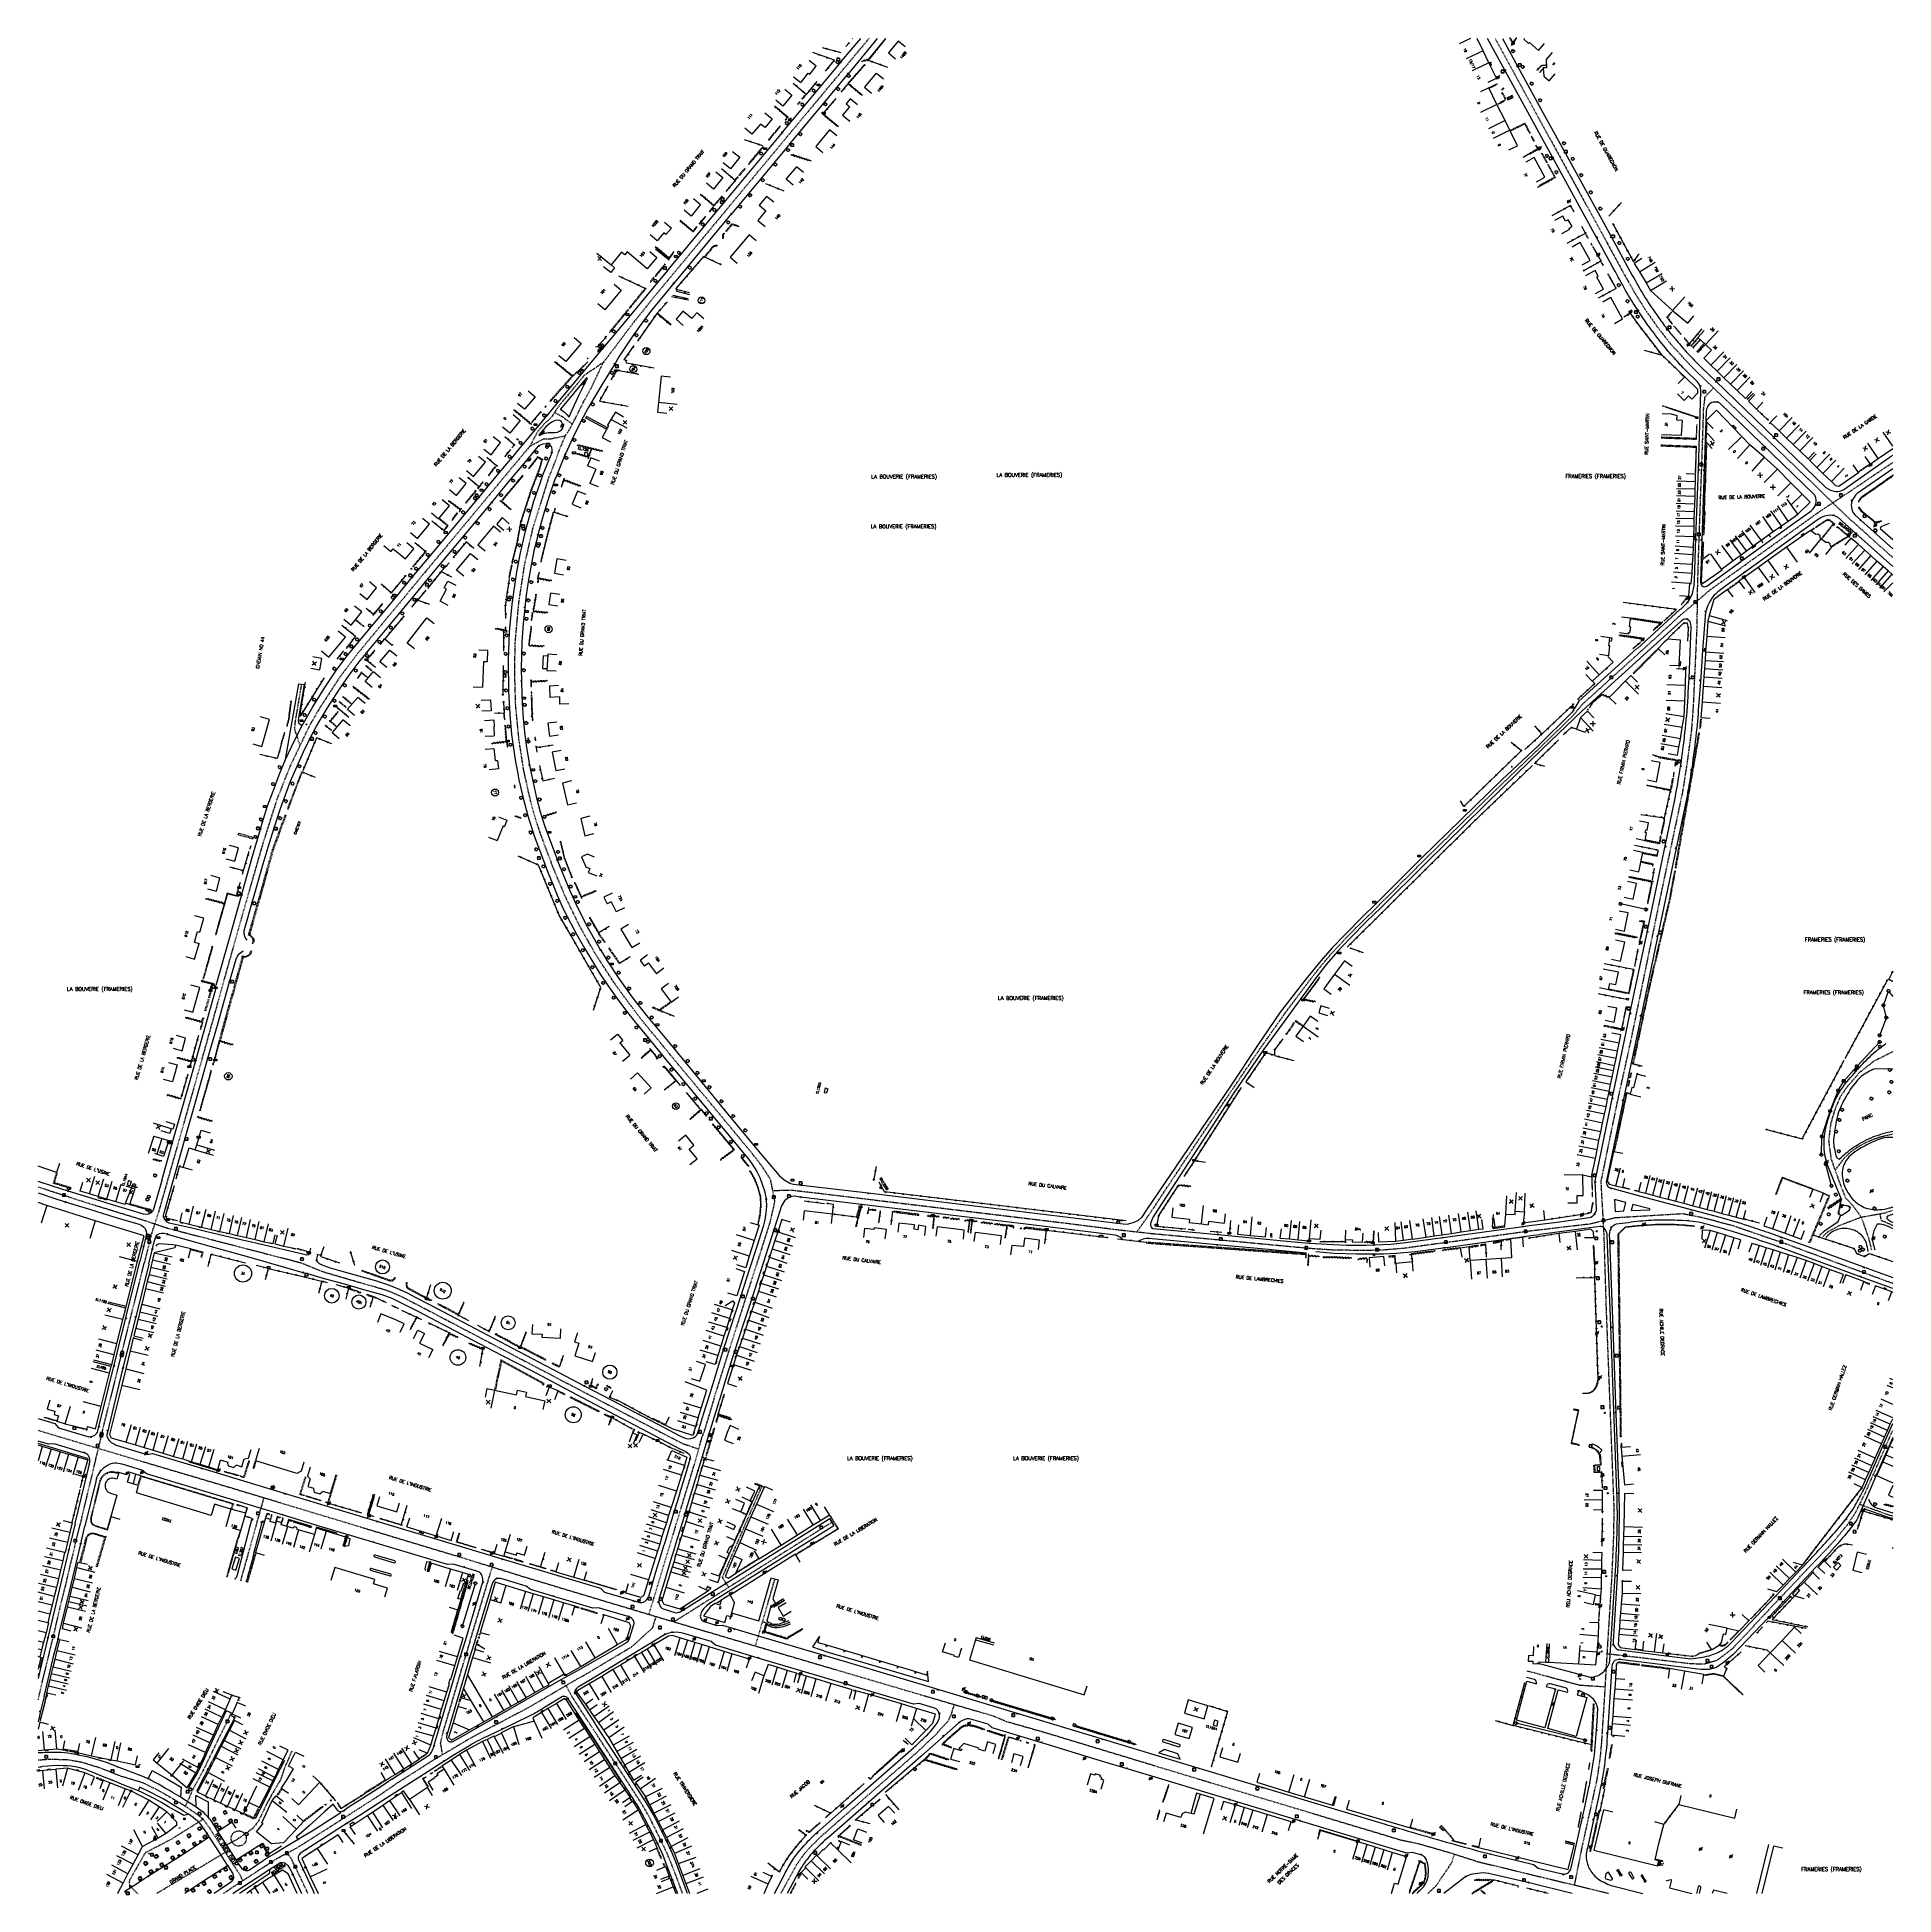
# Model space of a CAD drawing. Header units: millimetres. Extents: x 115000 to 116001, y 121999 to 123001.
import ezdxf
from ezdxf.enums import TextEntityAlignment as Align

# ---------------------------------------------------------------- set-up
doc = ezdxf.new("R2010")
doc.units = ezdxf.units.MM
doc.linetypes.add('DASHED', pattern=[0.75, 0.5, -0.25])
doc.layers.get('0').update_dxf_attribs({"linetype": 'CONTINUOUS'})
for name, color, linetype in [('W0001', 6, 'DASHED'), ('W0008', 7, 'CONTINUOUS'), ('W0100', 7, 'CONTINUOUS'), ('W0105', 7, 'CONTINUOUS'), ('W0112', 1, 'DASHED'), ('W0211', 2, 'CONTINUOUS'), ('W0300', 7, 'CONTINUOUS'), ('W0302', 3, 'CONTINUOUS'), ('W0310', 3, 'CONTINUOUS'), ('W0322', 7, 'CONTINUOUS'), ('W0334', 7, 'CONTINUOUS'), ('W0400', 7, 'CONTINUOUS'), ('W0420', 7, 'CONTINUOUS'), ('W0432', 7, 'CONTINUOUS'), ('W0469', 7, 'CONTINUOUS'), ('W0471', 7, 'CONTINUOUS'), ('W0851', 7, 'CONTINUOUS'), ('W0980', 7, 'CONTINUOUS'), ('W0984', 7, 'CONTINUOUS'), ('W0989', 7, 'CONTINUOUS'), ('W0991', 7, 'CONTINUOUS'), ('W1102', 7, 'CONTINUOUS'), ('W1471', 7, 'CONTINUOUS'), ('W1473', 7, 'CONTINUOUS')]:
    doc.layers.add(name, color=color, linetype=linetype)
doc.styles.get("Standard").update_dxf_attribs({"font": 'romans.shx', "width": 0.85})

# ---------------------------------------------------------------- blocks, each defined once
blk = doc.blocks.new('t991o')
at = {"color": 0, "linetype": 'Continuous'}
for p, q in [((-1, 1), (1, -1)), ((-1, -1), (1, 1))]:
    blk.add_line(p, q, dxfattribs=at)
blk = doc.blocks.new('T400')
for p, q in [((-0.15, 0.3), (0.15, 0.3)), ((-0.15, -0.25), (-0.15, 0.3)), ((-0.15, 0.15), (0.15, 0.15)), ((-0.15, 0), (0.15, 0)), ((0.15, 0.3), (0.15, -0.25)), ((-0.15, -0.15), (0.15, -0.15)), ((-0.15, -0.25), (-0.15, -0.3)), ((-0.15, -0.3), (0.15, -0.3)), ((0.15, -0.3), (0.15, -0.25))]:
    blk.add_line(p, q)
blk = doc.blocks.new('T420')
for p, q in [((0.7, 0.7), (-0.8, 0.7)), ((-0.8, 0.7), (-0.8, -0.8)), ((0.7, 0.7), (0.7, -0.8)), ((0.7, -0.8), (-0.8, -0.8))]:
    blk.add_line(p, q)
blk.add_ellipse((0, 0), major_axis=(-0.53, 0.53), ratio=1, start_param=3.926991, end_param=10.210176)
blk = doc.blocks.new('T300')
for p, q in [((-0.8, 0.5), (-0.9, 0.3)), ((-0.9, 0.3), (-0.9, 0.2)), ((-0.9, 0.2), (-0.7, 0.1)), ((-0.7, 0.6), (-0.8, 0.5)), ((-0.8, -0.1), (-0.7, 0.1)), ((-0.6, 0.7), (-0.7, 0.6)), ((-0.7, 0.1), (-0.7, 0.1)), ((-0.5, 0.7), (-0.6, 0.7)), ((-0.3, 0.6), (-0.5, 0.7)), ((-0.3, 0.6), (-0.2, 0.7)), ((-0.2, 0.6), (-0.3, 0.6)), ((-0.2, 0.7), (-0.1, 0.8)), ((-0.1, 0.8), (0.1, 0.8)), ((0.1, 0.8), (0.2, 0.7)), ((0.2, 0.7), (0.3, 0.6)), ((0.3, 0.6), (0.4, 0.5)), ((0.5, 0.5), (0.3, 0.5)), ((0.4, 0.5), (0.4, 0.5)), ((0.6, 0.4), (0.5, 0.5)), ((0.6, 0.4), (0.7, 0.3)), ((0.7, 0.3), (0.7, 0.2)), ((0.7, 0.2), (0.7, 0.1)), ((0.7, 0.1), (0.7, -0.2)), ((-0.8, -0.2), (-0.8, -0.1)), ((-0.7, -0.3), (-0.8, -0.2)), ((-0.8, -0.2), (-0.8, -0.2)), ((-0.7, -0.4), (-0.7, -0.3)), ((-0.5, -0.5), (-0.7, -0.4)), ((-0.4, -0.5), (-0.5, -0.5)), ((-0.4, -0.5), (-0.3, -0.5)), ((-0.3, -0.5), (-0.3, -0.4)), ((-0.3, -0.6), (-0.3, -0.5)), ((-0.3, -0.5), (-0.3, -0.5)), ((-0.2, -0.7), (-0.3, -0.6)), ((-0.1, -0.8), (-0.2, -0.7)), ((0.1, -0.8), (-0.1, -0.8)), ((0.2, -0.7), (0.1, -0.8)), ((0.3, -0.5), (0.2, -0.5)), ((0.3, -0.6), (0.2, -0.7)), ((0.2, -0.7), (0.2, -0.7)), ((0.5, -0.4), (0.3, -0.5)), ((0.3, -0.5), (0.3, -0.6)), ((0.3, -0.5), (0.3, -0.5)), ((0.6, -0.3), (0.5, -0.4)), ((0.7, -0.2), (0.6, -0.3)), ((0.6, -0.3), (0.6, -0.3))]:
    blk.add_line(p, q)
blk = doc.blocks.new('T471')
for p, q in [((-0.333334, 0.333334), (-0.333334, -0.333334)), ((-0.333334, 0.333334), (0.333334, 0.333334)), ((-0.333334, 0), (0, 0)), ((0.500001, 0.500001), (1.000002, 1.000002)), ((-0.500001, -0.500001), (-1.000002, -1.000002)), ((-0.333334, -0.333334), (0.333334, -0.333334))]:
    blk.add_line(p, q)
blk.add_ellipse((0, 0), major_axis=(0.471405, 0.471405), ratio=1, start_param=5.4977871438, end_param=11.780972451)
blk = doc.blocks.new('t322o')
at = {"color": 0, "linetype": 'Continuous'}
for radius in [0.25, 0.15]:
    blk.add_circle((0, 0), radius, dxfattribs=at)
blk = doc.blocks.new('t310o')
at = {"color": 0, "linetype": 'Continuous'}
for centre, start, end in [((-0.5, 0.4), 216.8699, 323.1304), ((0.5, -0.4), 36.8699, 143.1303)]:
    blk.add_arc(centre, 0.625, start, end, dxfattribs=at)
blk = doc.blocks.new('T1471')
at = {"color": 0, "linetype": 'Continuous', "flags": 128}
blk.add_lwpolyline([(-0.75, -0.5), (-0.75, 0.5), (0.75, 0.5), (0.75, -0.5), (-0.75, -0.5)], dxfattribs=at)
blk = doc.blocks.new('t112o')
at = {"color": 0, "linetype": 'Continuous'}
for p, q in [((-0.5, 0.5), (0.5, 0.5)), ((-0.5, -0.5), (-0.5, 0.5)), ((0.5, 0.5), (0.5, -0.5)), ((0.5, -0.5), (-0.5, -0.5))]:
    blk.add_line(p, q, dxfattribs=at)
blk = doc.blocks.new('t211o')
at = {"color": 0, "linetype": 'Continuous'}
for p, q in [((-0.3, 0.5), (-0.3, 0)), ((0, 1), (0, 0)), ((0.3, 0.5), (0.3, 0))]:
    blk.add_line(p, q, dxfattribs=at)
blk = doc.blocks.new('T851')
for p, q in [((-0.2, -0.1), (0, 0.3)), ((0, 0.3), (0.2, -0.1)), ((-0.2, -0.1), (0.2, -0.1))]:
    blk.add_line(p, q)
for major_axis in [(-0.106, 0.106), (-0.0354, 0.0354), (-0.0236, 0.0236)]:
    blk.add_ellipse((0, 0), major_axis=major_axis, ratio=1, start_param=3.926991, end_param=10.210176)
blk = doc.blocks.new('T469')
at = {"color": 0, "linetype": 'Continuous', "flags": 128}
for points in [[(-0.4, 0.4), (0.4, -0.4)], [(-0.4, -0.4), (0.4, 0.4)]]:
    blk.add_lwpolyline(points, dxfattribs=at)
at = {"color": 0, "linetype": 'Continuous'}
blk.add_circle((0, 0), 0.5, dxfattribs=at)
blk = doc.blocks.new('T432')
at = {"flags": 128}
for points in [[(0.8, 0.8), (-0.8, 0.8)], [(-0.8, 0.8), (-0.8, 0)], [(0.8, 0.8), (-0.8, 0)], [(-0.8, 0), (0.8, 0)], [(-0.4, 2.1), (0.4, 2.1)], [(-0.4, 2.1), (-0.4, 1.3)], [(-0.4, 1.3), (0.4, 1.3)], [(0, 1.7), (0.4, 1.7)], [(0.4, 1.3), (0.4, 1.7)], [(0.8, 0), (0.8, 0.8)]]:
    blk.add_lwpolyline(points, dxfattribs=at)
blk = doc.blocks.new('T1473')
at = {"color": 0, "linetype": 'Continuous', "const_width": 0.5, "flags": 128}
blk.add_lwpolyline([(-0.25, 0, 1), (0.25, 0, 1)], format="xyb", close=True, dxfattribs=at)

msp = doc.modelspace()

# ---------------------------------------------------------------- linework, layer by layer
at = {"layer": 'W0001'}
msp.add_line((115396.1, 122378.9), (115405.9, 122379.2), dxfattribs=at)
for points in [[(115448, 123000), (115438, 122988), (115404.1, 122947.3), (115373.7, 122910.7), (115350.6, 122882.9), (115332.3, 122860.9), (115321.1, 122846.9), (115312.5, 122835.5), (115304.8, 122825.4), (115294.4, 122818.3), (115292, 122815.3), (115280.3, 122801.3), (115276.7, 122795.6), (115273.1, 122792.4), (115269.5, 122788.3), (115265.2, 122780.2), (115257.5, 122771)], [(115785.6, 123000), (115809.2, 122956.9), (115846.1, 122889.6), (115854.3, 122874.5), (115861.2, 122862.3), (115867.3, 122852.7), (115872.9, 122844.8), (115880.1, 122835.5)], [(116000, 122720.2), (115975.1, 122742.5), (115960.8, 122756.4), (115914.4, 122801.1), (115892.2, 122822.4), (115880.1, 122835.5)], [(115275.6, 122763.8), (115276.8, 122766.7), (115279.3, 122773), (115280.6, 122777), (115284.3, 122785.9), (115286.3, 122788.8), (115289.8, 122795.4), (115294.4, 122804.6), (115298.6, 122812.3), (115304.8, 122825.4)], [(115903.4, 122811.7), (115902.4, 122810.6), (115898.6, 122806.5), (115897.9, 122800.3), (115897.1, 122776.1), (115895.4, 122729.3), (115894.6, 122702.9), (115894.4, 122683.3), (115892.4, 122639.9), (115891.5, 122627.4), (115889.1, 122609.4), (115886.7, 122594), (115874.6, 122536.9), (115861.8, 122474.7), (115858.7, 122459.6), (115851.7, 122428), (115842.6, 122383.7), (115844.2, 122355.3), (115845.4, 122316.4), (115847.9, 122251.8), (115849.6, 122208.8), (115849.5, 122194.1), (115848.5, 122171.1), (115846.3, 122135.6), (115844.1, 122099), (115842.9, 122081), (115842.1, 122072.3), (115840.5, 122061.5), (115832.4, 122024.9), (115828.3, 122004.5)], [(115278.5, 122798.4), (115282.5, 122796.3), (115288, 122792.1)], [(115265.2, 122780.2), (115272.4, 122784.1), (115276.7, 122784.2), (115284.3, 122785.9)], [(115257.5, 122771), (115234.5, 122743.3), (115208.6, 122712.2), (115186.8, 122685.9), (115172.3, 122668.4), (115162.2, 122655), (115151.5, 122638.5), (115146.6, 122630), (115135.8, 122607.5), (115128.8, 122589.8), (115121.4, 122566.7), (115110, 122527.1)], [(115863.9, 122669.3), (115884.8, 122688.4), (115901.4, 122702.6), (115960.9, 122745.2), (115976.3, 122755.4), (116000, 122771.4)], [(115364.5, 122266.9), (115379, 122312.7), (115389.3, 122344.7), (115394.9, 122362.3), (115397.3, 122373), (115395, 122384.8), (115389.8, 122392.8), (115384.5, 122399.5), (115371.4, 122415.4), (115358.4, 122431), (115340.3, 122452.8), (115324.7, 122471.8), (115311.6, 122489.4), (115300.6, 122506.3), (115291.9, 122521.7), (115284.1, 122537.8), (115277.9, 122552.6), (115271.1, 122570.7), (115268.2, 122579.4), (115265.6, 122588.8), (115261.9, 122605.4), (115259.3, 122622), (115257.5, 122641), (115257, 122659.2), (115257.3, 122674.3), (115259.2, 122695.6), (115262.4, 122716.5), (115266.8, 122735.8), (115275.6, 122763.8)], [(115592.4, 122356.6), (115598.6, 122365.2), (115621.8, 122400.3), (115640.1, 122427.7), (115659.5, 122456.3), (115672.4, 122474.6), (115683.4, 122489.3), (115691.1, 122499.2), (115696.9, 122506.1), (115703.1, 122512.8), (115710.2, 122520.1), (115721.6, 122531.3), (115743.3, 122553), (115760.9, 122570.3), (115777.4, 122586.5), (115791.5, 122600.2), (115808.1, 122616), (115816.7, 122624.4), (115828.1, 122635.5), (115832.7, 122641.1), (115863.9, 122669.3)], [(115142, 122651.9), (115141.1, 122646.6), (115138.7, 122632.5), (115138.2, 122627.8), (115141.2, 122618.8)], [(115110, 122527.1), (115102.6, 122500.9), (115090.5, 122457.4), (115078.6, 122415.3), (115069.6, 122383.6)], [(116000, 122453.7), (115989.8, 122448.6), (115982.1, 122442.5), (115975, 122434.3), (115971.7, 122429.4), (115969.1, 122423.4), (115966.6, 122415.2), (115965.4, 122405.7), (115966.7, 122396.1), (115972, 122381.3), (115974.6, 122374.9), (115978.5, 122370.8), (115983, 122364.6), (115987, 122353.2), (115988.6, 122346.6)], [(115969, 122389.8), (115972.8, 122395), (115975.9, 122398.5), (115978.8, 122400.8), (115982.2, 122403), (115986, 122405), (115989.9, 122406.7), (115993.2, 122407.8), (115996.2, 122408.5), (116000, 122409.4)], [(115000, 122380.9), (115023.9, 122373.1), (115057.7, 122362.7), (115069.9, 122358.6), (115142, 122339.9), (115152.9, 122335.4), (115173.6, 122329.3), (115181.4, 122327.1), (115187.4, 122325.3), (115192.1, 122323.5), (115197, 122321.2), (115205.6, 122316.8), (115221.2, 122308.6), (115247.7, 122294.7), (115282, 122276.7), (115324.8, 122254.3), (115347.9, 122242.3), (115350.3, 122241.6), (115356.1, 122239.6)], [(115069.6, 122383.6), (115064.9, 122367.1), (115060.9, 122354.8), (115057.3, 122339.9)], [(115405.9, 122379.2), (115409.3, 122378.8), (115420.6, 122377.5), (115451.2, 122373.8), (115488.3, 122369.3), (115552.1, 122361.6), (115583.8, 122357.6), (115601.1, 122355.7), (115642.9, 122351.8), (115684.4, 122347.9), (115697.8, 122347), (115715.3, 122346.7), (115725.4, 122347), (115735.5, 122347.8), (115763, 122351.5), (115804.4, 122357.2)], [(115962.3, 122354.1), (115964.9, 122356.6), (115971.1, 122360), (115983, 122364.6), (115995.9, 122366.9), (116000, 122368.3)], [(115804.4, 122357.2), (115836.9, 122361), (115850.3, 122364.3), (115886.8, 122366.5), (115897.4, 122364.4), (115913.9, 122360), (115942.7, 122350.1), (115980.7, 122336), (116000, 122328.9)], [(116000, 122359.9), (115998.6, 122360.7), (115993.9, 122362.7), (115993.2, 122366.4)], [(115022.7, 122198.7), (115029, 122224.8), (115035, 122250.2), (115049.2, 122307.4), (115057.3, 122339.9)], [(115364.5, 122266.9), (115359.1, 122248.9), (115357.8, 122245.7), (115354.5, 122233.6), (115353.7, 122231.2), (115343.6, 122197.8), (115332.1, 122159.7)], [(115775, 122017.4), (115761.2, 122021.8), (115744.6, 122026.6), (115735.3, 122028.5), (115626.1, 122061.4), (115543, 122086.6), (115522.2, 122092.5), (115515.2, 122095.5), (115478.2, 122106.3), (115358.4, 122141.6), (115305.2, 122157.5), (115260.8, 122170.9), (115227.2, 122181.3), (115102.1, 122219.1), (115056.9, 122232.5), (115011.1, 122246.2), (115000, 122249.5)], [(115845.9, 122129.3), (115890.8, 122123.9), (115898.6, 122123.7), (115905.3, 122125.7), (115913.6, 122131.9), (115930.9, 122150.4), (115968.6, 122190.2), (115975.6, 122198.8), (115979.9, 122205.2), (115985.3, 122216.1), (115995, 122238.2), (116000, 122249.6)], [(115390.2, 122219.4), (115368.9, 122170.4), (115372.4, 122164.9)], [(115109.3, 122168.5), (115121.8, 122213.1)], [(116000, 122203.3), (115997.9, 122203.9), (115982.1, 122209.7)], [(115000.6, 122106.9), (115007.5, 122135.3), (115012, 122154.4), (115014.8, 122165.8), (115019.8, 122186.9), (115022.7, 122198.7)], [(115427.9, 122200), (115342.8, 122146.3)], [(115232.8, 122135.6), (115244.9, 122175.8)], [(115397.2, 122169.5), (115386.7, 122133.3)], [(115332.1, 122159.7), (115329.2, 122150.3)], [(115294, 122117.3), (115320.2, 122133), (115331.4, 122143.2), (115333.2, 122149.1)], [(115405.3, 122146.1), (115403, 122145.2), (115400.5, 122144.4), (115397.8, 122144), (115396.3, 122144.3), (115394.4, 122144.8), (115392.4, 122145.8), (115390.5, 122146.4)], [(115232.8, 122135.6), (115229.2, 122123.9), (115223.9, 122105.9), (115218, 122085.9), (115216.9, 122081), (115218, 122074.6)], [(115802.8, 122120), (115831.1, 122112.3), (115844.8, 122111.4)], [(115294, 122117.3), (115290.5, 122115.4), (115278.9, 122108.6), (115267.5, 122101.9), (115262.3, 122099), (115238.9, 122086.7), (115231.6, 122082.7), (115212, 122071.1), (115193, 122059)], [(115298.1, 122090.4), (115288.4, 122105.3), (115284.7, 122112)], [(115000.6, 122106.9), (115000, 122104.4)], [(115474, 122076.1), (115483, 122084.6), (115490.7, 122092.8), (115492.7, 122097.3), (115494, 122101.7)], [(115104.2, 122097.3), (115094, 122076.6), (115092.1, 122072.6)], [(115347.5, 122000), (115344.9, 122007), (115341.7, 122015.4), (115339.2, 122021.5), (115336.7, 122026.8), (115333.9, 122032.5), (115330.9, 122038.5), (115329.3, 122041.6), (115327.2, 122045.4), (115324.7, 122049.5), (115321.5, 122054.4), (115316.8, 122061.7), (115311.5, 122069.8), (115305.9, 122078.4), (115301.5, 122085.2), (115298.1, 122090.4)], [(115000, 122071.9), (115005.3, 122072.3), (115015.4, 122072.2), (115023.5, 122070.8), (115033.1, 122067.8), (115044.8, 122063.2), (115056.2, 122059.8), (115064.9, 122055.5), (115072.9, 122050.9), (115078.9, 122047.3), (115084.3, 122043.7), (115088.9, 122040.1), (115092.3, 122035.5), (115096.8, 122028.5), (115101.6, 122021.1), (115105.3, 122015.3), (115108.6, 122010.4), (115110.4, 122006.8)], [(115092.1, 122072.6), (115088.9, 122066), (115083.4, 122056), (115081.6, 122051.8), (115079.4, 122046.9)], [(115136.8, 122076.6), (115134.3, 122070.8), (115133.4, 122069), (115130.7, 122061.1), (115126.2, 122053.5), (115123, 122047.7), (115118.9, 122039), (115115.9, 122035.1), (115107.4, 122029.1), (115099.2, 122024.8)], [(115474, 122076.1), (115453.3, 122058), (115429.4, 122037), (115421.6, 122030.1), (115417, 122025.6), (115413, 122021.2), (115409, 122015.5), (115400.5, 122000)], [(115100, 122000), (115105.7, 122003.8), (115115.1, 122009.9), (115121.8, 122014.3), (115129.9, 122019.4), (115138.9, 122024.1), (115146.7, 122029), (115156.3, 122035.1), (115172.7, 122045.6), (115184.2, 122053), (115193, 122059)], [(115089, 122039.9), (115071.6, 122029), (115058.1, 122022), (115057.1, 122020.7), (115049.5, 122007.4), (115049.1, 122006.1), (115049.4, 122004.2), (115053.7, 122000)], [(115064, 122000), (115100.9, 122022.1)], [(115145.5, 122000), (115140.8, 122009.9), (115137.6, 122016.5), (115136.5, 122018.7), (115134.4, 122021.7)], [(115749.4, 122000), (115753.8, 122004.1), (115762.2, 122016.4), (115763.7, 122021.1)], [(115775, 122017.4), (115844.4, 122000.6), (115846.7, 122000)]]:
    msp.add_lwpolyline(points, dxfattribs=at)
at = {"layer": 'W0008'}
for p, q in [((115350.6, 122859.6), (115342.2, 122861.4)), ((115343.8, 122863.9), (115351.3, 122862))]:
    msp.add_line(p, q, dxfattribs=at)
for points in [[(115443.4, 123000), (115433.1, 122987.7), (115432.8, 122987.4), (115401.4, 122949.6), (115401.2, 122949.3), (115370.6, 122912.6), (115370.4, 122912.4), (115339.6, 122875.2), (115339.3, 122874.9), (115311.3, 122841.2), (115304.4, 122832.9), (115279.3, 122802.8), (115274.6, 122797.1), (115258, 122777.1), (115254.7, 122773.1)], [(115452.5, 123000), (115437.1, 122981.4), (115436.8, 122981.1), (115405.6, 122943.6), (115405.4, 122943.3), (115374.2, 122905.9), (115373.9, 122905.6), (115343.2, 122868.5), (115342.8, 122868.1), (115330.3, 122852.9), (115326, 122847.3), (115320.4, 122839.1), (115318.6, 122836.5), (115313.2, 122828.3), (115311.3, 122825.2)], [(115311.3, 122825.2), (115303.9, 122813.3), (115296.7, 122800.9), (115293.9, 122795.8), (115288.9, 122785.9), (115285.4, 122778.4), (115284.3, 122775.8), (115284.1, 122775.3), (115282.4, 122771.4), (115279, 122762.7)], [(115281.7, 122800.2), (115281.6, 122800.1), (115281.7, 122800), (115281.8, 122799.9), (115282.6, 122799.5), (115283.8, 122798.6), (115285.1, 122797.3), (115286.1, 122796.1), (115286.2, 122796), (115286.3, 122796.1), (115288.3, 122800.6), (115291.3, 122806.9), (115294.4, 122813.2), (115296.2, 122816.8), (115295.8, 122817), (115281.7, 122800.2)], [(115270.1, 122786.3), (115270.4, 122785.9), (115272.1, 122786.8), (115273.5, 122787.2), (115275.3, 122787.5), (115277.4, 122787.5), (115278.7, 122787.5), (115280, 122787.7), (115281.2, 122788.3), (115282.2, 122789.1), (115282.9, 122790), (115283.1, 122790.7), (115282.8, 122792.2), (115282.2, 122793.3), (115281.3, 122794), (115280.2, 122794.2), (115278.9, 122794), (115277, 122793.1), (115275.2, 122791.9), (115273.8, 122790.7), (115270.1, 122786.3)], [(115260.3, 122768.8), (115269.6, 122780), (115270.2, 122780.5), (115270.9, 122781), (115272.4, 122781.5), (115273.9, 122781.7), (115274.9, 122781.6), (115275.4, 122781.5), (115275.6, 122781.4), (115275.8, 122781.2), (115276.5, 122780.4), (115276.9, 122779.5), (115277.1, 122778.5), (115277.1, 122777.5), (115276.9, 122776.7), (115276.6, 122775.8), (115273.4, 122768), (115272.2, 122764.9)], [(115107.1, 122537.6), (115108.2, 122537.8), (115109, 122538.2), (115109.9, 122539.3), (115110.3, 122539.9), (115115.7, 122559.1), (115119.9, 122573.7), (115120.9, 122577), (115123.8, 122586.3), (115126.7, 122594.3), (115130, 122603), (115133.5, 122611.2), (115138.2, 122621.5), (115142.4, 122629.7), (115148.1, 122639.7), (115154.3, 122649.6), (115160.8, 122659.2), (115166.7, 122667.1), (115173.3, 122675.2), (115193.6, 122699.6), (115201.8, 122709.6), (115201.8, 122709.6), (115211.8, 122721.5), (115229.5, 122742.8), (115237.8, 122752.7), (115248.6, 122765.8), (115254.7, 122773.1)], [(115198.8, 122694.9), (115204.9, 122702.3), (115208.8, 122706.9), (115244.6, 122749.9), (115254.1, 122761.3), (115260.3, 122768.8)], [(115272.2, 122764.9), (115270.7, 122760.7), (115267.2, 122750.4), (115262.5, 122733.6), (115259.8, 122721.8), (115258.3, 122714.3), (115258, 122712.4), (115255.5, 122695), (115254.1, 122680.1), (115253.5, 122664.9), (115253.6, 122648), (115254.3, 122635.7), (115255.3, 122624.8), (115256.2, 122618.4), (115257.5, 122610.1), (115258.5, 122604.6), (115259.3, 122600.4), (115261.3, 122591.1), (115264, 122581), (115267.5, 122570.1), (115271.4, 122559.7), (115275.1, 122550), (115277.5, 122544), (115279.9, 122538.2), (115283.4, 122530.5), (115287, 122523.3), (115290.3, 122517.1), (115294.6, 122509.5), (115298.9, 122502.3), (115303.1, 122495.6), (115307.2, 122489.5), (115312, 122482.7), (115317.2, 122475.6), (115321.2, 122470.5), (115328.9, 122461.2), (115338.2, 122449.9), (115345.1, 122441.6), (115364, 122418.8), (115383.2, 122395.6), (115385, 122393.2), (115387.6, 122389.1), (115389.1, 122385.9), (115390.5, 122382.4), (115391.7, 122378.8), (115392.6, 122374.2), (115392.7, 122370.2), (115392.7, 122370.4), (115392.4, 122366.8), (115391.9, 122363.1), (115390.9, 122359.5), (115387.5, 122348.8), (115383.6, 122336.7), (115378.9, 122322.2), (115369.6, 122293.5), (115361.6, 122267.7)], [(115278.9, 122762.7), (115275.5, 122753.2), (115272.3, 122742.8), (115269.5, 122732.5), (115269.4, 122731.9), (115267.4, 122723.7), (115265.5, 122714), (115264.3, 122707.1), (115263.2, 122699.8), (115262.4, 122693.3), (115262.4, 122692.8), (115261.6, 122684.6), (115260.8, 122674.7), (115260.4, 122660.2), (115260.6, 122653.6), (115260.6, 122653.2), (115260.8, 122646.2), (115261, 122641.9), (115261.6, 122633.6), (115262.3, 122626.1), (115263.4, 122617.7), (115264.9, 122608.4), (115265, 122608), (115266.9, 122598.8), (115268.6, 122591.4), (115270.7, 122583), (115273.2, 122575.2), (115280, 122557), (115279.7, 122557.6), (115282.2, 122551.4), (115285.8, 122542.6), (115290.7, 122531.9), (115296, 122521.3), (115301.7, 122511.4), (115303.3, 122508.5), (115303.6, 122508.1), (115306.9, 122502.7), (115313.2, 122493.3), (115320.7, 122482.6), (115328, 122473.3), (115340.6, 122458.1), (115363.8, 122430), (115370.2, 122422.3), (115388.5, 122400.2), (115397.6, 122389.3), (115399.6, 122387), (115402.3, 122384.6), (115405.4, 122382.9), (115405.6, 122382.8)], [(115112.7, 122513.9), (115111.7, 122515.4), (115111.2, 122517.1), (115111.2, 122519.1), (115111.3, 122519.6), (115115.5, 122534.2), (115121.4, 122555), (115124.1, 122564.1), (115127.4, 122574.5), (115130.8, 122584.8), (115136.2, 122599.6), (115143.2, 122615.5), (115146.6, 122622.5), (115146.9, 122623.1), (115150.2, 122629.3), (115156.1, 122639.2), (115162.5, 122649.2), (115167.7, 122656.7), (115173.2, 122663.9), (115177.2, 122668.8), (115177.5, 122669.2), (115198.8, 122694.9)], [(115862.1, 122671.1), (115830.8, 122642.8), (115827.2, 122636.8), (115808.6, 122618.4), (115789.3, 122600.3), (115745.8, 122558), (115721.5, 122533.6), (115713.9, 122526.2), (115705, 122517.2), (115697.8, 122509.8), (115691.7, 122502.8), (115683.6, 122492.8), (115669.8, 122475.1), (115657.5, 122457.1), (115643, 122435.2), (115597.6, 122368.5), (115595, 122364.4), (115593.1, 122362.8), (115590.8, 122361.6), (115587.8, 122360.7), (115586.6, 122360.6), (115533.1, 122367.1), (115485.6, 122372.8), (115447.6, 122377.4), (115411.8, 122381.7), (115407.3, 122382.2), (115405.9, 122382.6), (115405.6, 122382.8)], [(115865.6, 122667.6), (115832.6, 122637.6), (115811, 122616.8), (115790.1, 122596.6), (115748.4, 122555.5), (115724, 122531.3), (115716.5, 122524.1), (115707.5, 122514.9), (115700.6, 122507.7), (115694.7, 122500.9), (115689.1, 122493.7), (115671.4, 122469.4), (115661, 122455.1), (115644.7, 122431.6), (115601.2, 122364.8), (115600.3, 122362.5), (115599.8, 122361.1), (115599.8, 122360.1), (115600.1, 122359.3), (115600.4, 122358.9), (115601.1, 122358.5), (115636.1, 122355.2), (115669.8, 122352), (115679.1, 122351.1), (115685.4, 122350.6)], [(115133.5, 122611.2), (115135.9, 122625.6), (115140.6, 122652.1), (115143.4, 122651.7), (115140.5, 122633.7), (115140.2, 122631.9), (115140.7, 122630.8), (115142.4, 122629.7)], [(115096, 122489.6), (115103, 122514.3), (115109.9, 122538.5), (115110.2, 122539.9)], [(115072.5, 122382.9), (115079.4, 122407.2), (115084.2, 122424), (115091.6, 122450.3), (115096.7, 122468.1), (115103.3, 122491.5), (115106.8, 122503.7), (115107.5, 122505.3), (115108.6, 122506.7), (115110, 122507.7), (115110.8, 122508.1)], [(115066.7, 122384.4), (115072.3, 122404.3), (115081.3, 122435.8), (115085, 122449), (115095.9, 122487.4), (115095.8, 122488.6), (115095.3, 122489.5), (115094.7, 122490.3), (115094.3, 122490.6)], [(115066.7, 122384.4), (115062.4, 122369.4), (115061.9, 122367.8), (115061, 122366.8), (115060, 122366.3), (115058.8, 122365.9), (115056.8, 122366.2), (115043.7, 122370.2), (115038.4, 122371.8), (115029.1, 122374.6), (115016.3, 122378.6), (115007.8, 122381.2), (115000, 122383.8)], [(115147.1, 122345.5), (115146.6, 122344.8), (115145.8, 122344.3), (115144.7, 122344.1), (115143.5, 122344.4), (115118.8, 122350.1), (115114.4, 122351.2), (115110, 122352.2), (115090.3, 122356.8), (115083.8, 122358.4), (115077.1, 122359.9), (115070.7, 122361.4), (115069.6, 122361.9), (115068.7, 122362.9), (115068, 122364), (115067.8, 122364.7), (115067.7, 122365.5), (115068, 122366.8), (115072.5, 122382.9)], [(115000, 122377.6), (115008.5, 122374.8), (115014.7, 122372.8), (115018.8, 122371.5), (115027.7, 122368.8), (115041.4, 122364.6), (115053.8, 122360.9), (115055.7, 122360.2), (115056.9, 122359.4), (115057.7, 122358.4), (115058.2, 122357.3), (115058.4, 122356.1), (115058.2, 122354), (115056.8, 122348.6), (115054.8, 122340.6)], [(115407.9, 122375.8), (115406.3, 122375.7), (115404.6, 122375), (115402.5, 122373.3), (115400.9, 122370.6), (115396.7, 122357.7), (115384.8, 122320.7), (115380, 122306.1), (115375.6, 122292.3), (115371.4, 122279.1), (115367.4, 122266.1)], [(115584.5, 122352.6), (115583.8, 122353.5), (115582.8, 122354.1), (115582.1, 122354.4), (115580.8, 122354.9), (115532.6, 122360.7), (115484.5, 122366.6), (115444, 122371.4), (115411.1, 122375.4), (115407.9, 122375.8)], [(115685.4, 122350.6), (115695.1, 122349.9), (115705.5, 122349.5), (115709.1, 122349.4), (115716, 122349.5), (115720.4, 122349.6), (115729.4, 122350), (115737.5, 122350.8), (115757.4, 122353.5), (115800.7, 122359.5), (115804, 122360)], [(115059.7, 122339.3), (115061.7, 122347.4), (115062.6, 122351.2), (115063.5, 122353.9), (115064.3, 122355), (115065.4, 122355.7), (115066.5, 122356), (115068, 122355.9), (115069.6, 122355.5), (115070.9, 122355.1), (115091.3, 122349.3), (115113.4, 122343.1), (115142.8, 122334.8), (115145.2, 122334.1), (115153.1, 122331.9), (115167.1, 122328), (115174.2, 122325.9), (115185.3, 122322.8), (115190.7, 122320.8), (115196.8, 122317.9), (115205.2, 122313.6), (115237.9, 122296.4), (115249.9, 122290.2), (115266, 122281.8), (115293.4, 122267.4), (115322.1, 122252.3), (115345.7, 122239.9), (115348.9, 122238.3), (115350.2, 122237.5), (115351, 122236.7), (115351.4, 122236), (115351.6, 122235.3), (115351.6, 122234.7), (115351.5, 122234.2), (115351.2, 122233.4), (115349.6, 122227.8), (115346.9, 122218.9), (115344.7, 122211.7), (115343, 122206), (115342.7, 122205), (115341.7, 122201.7), (115340.3, 122197.2), (115339.2, 122193.5), (115338.1, 122189.7), (115336.9, 122186.1), (115335.6, 122181.7), (115333, 122173.2), (115330.2, 122163.6), (115329.1, 122160.1)], [(115683.9, 122345.2), (115659.5, 122347.4), (115635.6, 122349.7), (115598.7, 122353.1), (115597.4, 122353), (115595.9, 122352.7), (115594.1, 122352), (115593.4, 122351.5)], [(115688.9, 122346), (115698.9, 122345.2), (115710.8, 122344.7), (115719.6, 122344.7), (115725.4, 122344.8), (115732.4, 122345.1), (115742.6, 122346), (115763.1, 122348.8), (115806.4, 122354.8), (115809.7, 122355.2)], [(115361.6, 122267.7), (115358.7, 122258.1), (115356, 122249.1), (115355, 122246.8), (115354.1, 122246), (115353.2, 122245.4), (115351.7, 122245), (115350.6, 122244.9), (115349.6, 122245), (115348.2, 122245.5), (115346.3, 122246.4), (115337.7, 122250.9), (115305.1, 122268), (115294.7, 122273.5), (115252.9, 122295.4), (115225.7, 122309.7), (115210.9, 122317.5), (115203.5, 122321.3), (115199.2, 122323.6), (115195.2, 122325.4), (115191.8, 122326.8), (115188.1, 122328.3), (115182.6, 122330), (115162.8, 122335.6), (115157.6, 122337.1), (115153.7, 122338.4), (115151.7, 122339.4), (115150.8, 122340.3), (115150.4, 122341), (115150.3, 122341.3), (115150.4, 122342.1), (115150.8, 122344.3)], [(115335.1, 122159.3), (115337.9, 122168.5), (115339.1, 122172.3), (115340, 122175.3), (115341.8, 122181.4), (115342.8, 122184.7), (115344.1, 122188.9), (115348.5, 122203.4), (115348.7, 122204.3), (115351.1, 122212.1), (115355.9, 122228), (115358.5, 122236.3), (115361.7, 122247.2), (115367, 122264.6), (115367.4, 122266.1)], [(115020, 122199.4), (115017.2, 122187.5), (115016.6, 122185.3), (115012.7, 122168.8), (115007.2, 122146.1), (115005.3, 122137.8), (115000.8, 122119), (115000, 122115.9)], [(115003.3, 122106.1), (115004.9, 122113), (115008.6, 122128.4), (115010.8, 122137.1), (115011.4, 122140.1), (115016.9, 122162.8), (115023, 122188.5), (115025.3, 122198)], [(115296.5, 122088.4), (115308.9, 122069.3), (115324.2, 122045.7), (115327, 122040.4), (115333.1, 122028.7), (115336.5, 122021.5), (115339.1, 122014.9), (115344.8, 122000)], [(115350.2, 122000), (115343.8, 122016.9), (115341.5, 122022.5), (115338.1, 122029.7), (115331.8, 122042.4), (115329.3, 122046.7), (115326.7, 122051), (115311.9, 122073.7), (115300.6, 122091.2)], [(115106.8, 122035.1), (115104.7, 122038.3), (115097, 122033.4), (115095.7, 122035.5), (115093.8, 122038.4), (115093, 122039.6), (115092.5, 122040.1), (115091.7, 122041.1), (115090.5, 122042.4), (115089.3, 122043.5), (115088, 122044.4), (115086.7, 122045.4), (115085.3, 122046.5), (115083.6, 122047.6), (115081.9, 122048.7), (115079.9, 122049.9), (115078.5, 122050.8), (115076.9, 122051.8), (115075.4, 122052.7), (115074.1, 122053.4), (115072.5, 122054.4), (115070.8, 122055.4), (115068.8, 122056.5), (115066.7, 122057.8), (115064.9, 122058.8), (115063.2, 122059.8), (115061.4, 122060.7), (115059.9, 122061.5), (115059.3, 122061.8), (115057.4, 122062.6), (115049, 122065.8), (115042.9, 122068.2), (115036.9, 122070.6), (115034.5, 122071.3), (115032.3, 122071.9), (115030.4, 122072.6), (115028.4, 122073.1), (115026.5, 122073.6), (115024.5, 122074), (115022.5, 122074.4), (115020.6, 122074.8), (115018.1, 122075.3), (115016, 122075.5), (115014.4, 122075.7), (115012.5, 122075.9), (115010.1, 122076), (115007.9, 122076), (115005.2, 122075.9), (115002.5, 122075.8), (115001.5, 122075.7), (115000, 122075.8)], [(115081.1, 122042.6), (115078.6, 122041.9), (115075.2, 122043.9), (115070.4, 122046.7), (115066.5, 122049), (115062.6, 122051.2), (115059.8, 122052.6), (115057.6, 122053.7), (115055.8, 122054.5), (115054.5, 122055.1), (115052.3, 122056), (115046.3, 122058.4), (115039.9, 122061), (115035.7, 122062.6), (115031.4, 122064.4), (115028.3, 122065.7), (115025.5, 122066.7), (115022.7, 122067.6), (115020.1, 122068.2), (115017.9, 122068.6), (115015.9, 122068.8), (115013.6, 122068.8), (115010.4, 122068.9), (115007.6, 122068.8), (115005.2, 122068.6), (115002.5, 122068.3), (115001.2, 122068.1), (115000, 122067.9)], [(115081.3, 122057), (115085.9, 122064.7), (115086, 122065), (115087.3, 122067.3), (115089.9, 122073), (115090.2, 122073.7)], [(115085.6, 122055.1), (115089.7, 122063.2), (115091.7, 122067), (115094, 122071.6)], [(115132.8, 122071.6), (115128.1, 122062.2), (115122.8, 122051.5), (115117, 122040.1)], [(115059.4, 122061.7), (115061.5, 122066.3), (115068.9, 122062.1), (115077.1, 122057.3), (115076.8, 122051.8)], [(115190.8, 122061.5), (115185.9, 122058.2), (115178.4, 122053.3), (115167.3, 122046.2), (115164.8, 122044.5), (115164.3, 122044.3), (115163.8, 122044), (115163.2, 122044), (115162.8, 122043.9), (115162.2, 122044.2), (115161.7, 122044.5), (115161.4, 122044.9), (115159.2, 122048.1), (115154.7, 122044.1), (115146.1, 122036.4), (115139.2, 122030.2), (115140.2, 122029.1), (115132.1, 122024.1), (115127.8, 122021.5), (115124.7, 122019.6), (115120.9, 122017.1), (115114.6, 122012.9), (115113.7, 122012.4), (115113.1, 122012.2), (115112.6, 122012.2), (115112.1, 122012.2), (115111.6, 122012.3), (115111, 122012.5), (115110.5, 122012.8), (115110.1, 122013.2), (115109.7, 122013.7), (115109.1, 122014.5), (115108.1, 122016.1), (115107, 122017.8), (115106.9, 122018), (115113.7, 122022.4), (115121, 122027.1), (115122.3, 122025.1), (115121.7, 122024.7), (115123.2, 122022.2), (115123.9, 122022.7), (115124.6, 122021.5), (115131.2, 122025.7)], [(115047.6, 122000), (115046.8, 122001.2), (115054.2, 122005.9), (115059.6, 122009.4), (115075.3, 122019.4), (115082.5, 122024), (115092.3, 122030.4), (115091.1, 122032.2), (115089.7, 122034.5), (115089.1, 122035.4), (115088.1, 122036.7), (115087.1, 122038), (115086.1, 122038.9), (115085.1, 122039.7), (115083.6, 122040.8), (115081.1, 122042.6), (115078.6, 122044.1), (115076.1, 122045.7), (115073, 122047.5), (115070.1, 122049.3), (115067.4, 122050.9), (115064.3, 122052.5), (115061.5, 122054), (115059.1, 122055.2), (115056.7, 122056.3), (115054.8, 122057.2), (115054.1, 122055.6)], [(115085.3, 122046.5), (115085.3, 122046.5), (115085, 122052.4), (115085.1, 122052.6), (115085.5, 122052.5), (115091.8, 122049.4), (115091.7, 122041.1)], [(115194.9, 122055.8), (115183.4, 122048.4), (115173.1, 122041.8), (115166.7, 122037.8), (115151.6, 122028.2), (115144.5, 122023.6), (115142.6, 122022.4), (115141.4, 122021.4), (115140.9, 122021), (115140.6, 122020.5), (115140.4, 122020.1), (115140.3, 122019.7), (115140.3, 122019.1), (115140.3, 122018.6), (115140.4, 122018.3), (115141.5, 122015.9), (115142.9, 122012.8), (115148.1, 122001.8), (115148.9, 122000)], [(115140.2, 122029.1), (115140.5, 122029.3), (115147.8, 122033.7), (115157.3, 122039.8), (115163.3, 122043.6)], [(115092.3, 122030.3), (115097.7, 122022), (115102.2, 122014.9)], [(115106.9, 122018), (115101.8, 122026), (115097, 122033.4)], [(115102.2, 122014.9), (115087.8, 122005.6), (115079.1, 122000)], [(115102.2, 122014.9), (115102.3, 122014.8), (115104.8, 122010.8), (115105, 122010.4), (115105.2, 122009.8), (115105.4, 122009.1), (115105.3, 122008.3), (115105.1, 122007.4), (115104.8, 122006.7), (115104.4, 122006.3), (115103.7, 122005.8), (115098.2, 122002.1), (115095, 122000)], [(115105.1, 122000), (115107.4, 122001.5), (115118.2, 122008.6), (115125, 122013), (115129.3, 122015.8), (115130.2, 122016.4), (115130.8, 122016.7), (115131.6, 122016.7), (115132.2, 122016.6), (115132.9, 122016.4), (115133.4, 122016.1), (115134, 122015.7), (115134.7, 122015), (115135.6, 122013.6), (115137, 122011), (115137.3, 122010.1), (115142.1, 122000)], [(115125, 122013.1), (115124.6, 122010.5), (115115, 122004.1), (115108.7, 122000)]]:
    msp.add_lwpolyline(points, dxfattribs=at)
at = {"layer": 'W0008', "flags": 128}
for points in [[(115877.4, 122833.2), (115874.7, 122836.7, -0.0146), (115868, 122845.5, -0.012), (115862.7, 122853.3, -0.0128), (115856, 122864.1, -0.0059), (115849.7, 122875.6), (115840.3, 122892.8), (115816.6, 122936.1), (115791.1, 122982.5), (115781.5, 123000)], [(115789.6, 123000), (115797.9, 122984.7), (115812.5, 122958.2), (115823.4, 122938.3), (115848.2, 122893.2), (115859.6, 122872.3, 0.0109), (115865.6, 122861.8, 0.0176), (115873.8, 122849.5, 0.011), (115878.7, 122842.9, 0.008743), (115882.8, 122837.9)], [(115862.3, 122671.2), (115885.3, 122692.1, 0.0419), (115889.6, 122696.3, 0.0862), (115892, 122700.8, 0.0714), (115893.1, 122707.7), (115893.9, 122730.9), (115895.2, 122767.8), (115896.5, 122809.7), (115896.5, 122809.7, 0.1044), (115895.7, 122813.6, 0.0722), (115893.1, 122816.5), (115890.2, 122819.3, -0.0129), (115883.9, 122825.8, -0.00667), (115877.4, 122833.2)], [(115882.8, 122837.9, 0.0092), (115888.7, 122831.1, 0.0125), (115897.1, 122822.5), (115897.1, 122822.5), (115904.4, 122815.4), (115936.6, 122784.3), (115963.9, 122757.9, 0.0995), (115969.2, 122755.7, 0.1623), (115973.6, 122756.9), (115998.6, 122774.4, -0.002338), (116000, 122775.4, -0.0022)], [(116000, 122768), (115980.9, 122754.7, 0.09), (115977.9, 122750.4, 0.1243), (115977.9, 122746.4, 0.1514), (115979.6, 122743.2), (116000, 122724.9)], [(116000, 122715.4), (115979.9, 122733.4), (115970.6, 122741.7, 0.1177), (115966.2, 122743, 0.0983), (115962.3, 122742.1, 0.0439), (115959.2, 122740.3), (115959.2, 122740.3), (115951, 122734.4), (115919.3, 122711.6), (115909.3, 122704.3, 0.0482), (115903.8, 122699.9, 0.0782), (115900.7, 122695.1, 0.0622), (115899.1, 122690.4, 0.0132), (115898.8, 122688.3), (115898.8, 122688.3), (115897.5, 122670.1), (115896.3, 122653.2), (115896.3, 122653.2), (115895.5, 122642, -0.006), (115894.1, 122626, -0.0113), (115891.6, 122606.5, -0.0063), (115889.9, 122596.1, -0.0076), (115888.6, 122589.2), (115883.1, 122562.6), (115873, 122514.7), (115873, 122514.7), (115864.3, 122473.1), (115854.5, 122426.5), (115845.6, 122384.1, 0.1946), (115846.1, 122381.6, 0.1798), (115847.8, 122380.3), (115864.2, 122375.9), (115864.2, 122375.9), (115883.7, 122370.7)], [(115804, 122360), (115819.1, 122361.9), (115836.4, 122364.3, 0.2014), (115839.4, 122366.5, 0.1709), (115840.3, 122369), (115839.5, 122384), (115848.9, 122429.2), (115856.1, 122463.4), (115856.1, 122463.4), (115858.5, 122475), (115867.8, 122519), (115877.7, 122566.4), (115877.7, 122566.4), (115881.8, 122586.1, 0.0049), (115884.4, 122599.9, 0.0102), (115886.9, 122616.8, 0.011), (115888.9, 122634.9, 0.0072), (115890.2, 122655.2), (115890.2, 122655.2), (115891.3, 122682.6, 0.1425), (115890.7, 122685.6, 0.2091), (115888.5, 122686.9, 0.2117), (115886.1, 122686.1), (115865.6, 122667.6), (115865.6, 122667.6)], [(115971.6, 122371.6), (115972.4, 122374.1), (115965.1, 122392.3, -0.047), (115963.6, 122397.2, -0.037), (115963, 122402.2, -0.0432), (115963.4, 122409.7, -0.0321), (115965.1, 122417, -0.021752), (115968.6, 122426.9, -0.073279), (115974.6, 122436.6, -0.0152), (115982, 122445.2, -0.0313), (115989.8, 122453.1, -0.0241), (115996.3, 122458.1)], [(115999.6, 122444.4), (115990.3, 122444.6, 0.0565), (115983, 122440.4, 0.0639), (115975.5, 122430.7, 0.0383), (115970.7, 122421.2, 0.0532), (115968, 122404.4, 0.0388), (115969.8, 122396.5), (115971.2, 122395.9, -0.0291), (115978.9, 122402.3, -0.0343), (115989.7, 122408, -0.027787), (116000, 122410.9, 0.0714)], [(116000, 122407.5, 0.040368), (115999.3, 122407.5, 0.0836), (115994.7, 122407.1, 0.0392), (115990.4, 122405.6, 0.0399), (115982, 122401.3, 0.0437), (115977.4, 122398, 0.0949), (115974.1, 122393.7, 0.0772), (115972.9, 122390, 0.0672), (115972.9, 122386, 0.0381), (115973.8, 122381.8), (115974.3, 122380.5, 0.0523)], [(115974.3, 122380.5, 0.0523), (115978.4, 122374.3, 0.0621), (115981.8, 122371.4, 0.0701), (115985.7, 122369.4, 0.0936), (115992.8, 122368.6, 0.0522), (115998.3, 122369.5, 0.019131), (116000, 122370, 0.0556)], [(115883.7, 122370.7), (115906.7, 122364.6, -0.0151), (115921.8, 122360, -0.0039), (115932.6, 122356.4), (115939.5, 122354), (115954.3, 122348.7), (115984.2, 122337.8), (116000, 122332.1, 0.1158)], [(115808.1, 122124.2), (115836.8, 122116.5), (115836.8, 122116.5, 0.0633), (115840.8, 122117.3, 0.1298), (115845.5, 122121.2, 0.1517), (115847.5, 122125.5), (115850.3, 122171.1, 0.0093), (115851.4, 122194, 0.0152), (115851.3, 122216.2), (115849.4, 122265.6), (115847.8, 122310.9), (115846.3, 122349.8), (115846.3, 122349.8), (115846.1, 122355.3, 0.1209), (115844.6, 122358.4, 0.2347), (115842, 122359.6), (115839.4, 122359.2), (115809.7, 122355.2), (115809.7, 122355.2)], [(116000, 122326.1), (115982.1, 122332.6), (115935.6, 122349.6, 0.005095), (115926.7, 122352.6, 0.007812), (115913, 122357, 0.0043), (115902.1, 122360.1, 0.024), (115895.2, 122361.8, 0.0228), (115888.9, 122362.5), (115888.9, 122362.5), (115886.4, 122362.7, 0.0121), (115875.7, 122363, 0.0232), (115863.7, 122362.3, 0.0102), (115850.9, 122360.7, 0.0968), (115848.5, 122359.3, 0.1537), (115847.2, 122355.1), (115847.2, 122355.1), (115847.3, 122352.1), (115849.1, 122304.8), (115850.7, 122258.7), (115852.3, 122216.3, -0.012), (115852.4, 122198.1, -0.0125), (115851.4, 122170.7), (115849.2, 122135.7, 0.1957), (115850.5, 122132.4, 0.1819), (115852.5, 122131.2), (115879.5, 122127.8), (115879.5, 122127.8), (115891.2, 122126.5, 0.0445), (115901, 122128.1, 0.0665), (115908.3, 122131.3, 0.066), (115912.9, 122135), (115936.8, 122160.2), (115950.7, 122174.9, 0.0066), (115966.9, 122192.5, 0.0198), (115974.6, 122201.5, 0.0333), (115980.5, 122210.4, 0.0143), (115984.7, 122218.4), (115984.7, 122218.4), (115995, 122241.9), (116000, 122253.3)], [(115986.7, 122346.1, 0.0559), (115985.8, 122350.6, 0.0764), (115984.2, 122353.6, 0.0708), (115981.8, 122356, 0.0815), (115978.2, 122357.8, 0.0777), (115974.2, 122358.5, 0.066), (115970.9, 122358.1, 0.0721), (115967.7, 122356.8, 0.0567), (115964, 122353.6)], [(116000, 122358.2, 0.077183), (115995, 122360.5, 0.0532), (115991.6, 122360.7, 0.0831), (115989.2, 122354.9, 0.0819), (115989.3, 122351, 0.0244), (115990.3, 122347)], [(116000, 122366.2, -0.013747), (115997.1, 122365, 0.1681), (115996.9, 122363.9, 0.1161), (115997.3, 122363.4, 0.0587), (115999.7, 122361.9, -0.000098), (116000, 122361.7)], [(115000, 122256), (115009, 122253.3), (115011.1, 122251), (115027.3, 122246.2, 0.151), (115030.7, 122247.1, 0.1683), (115032.3, 122249.3), (115043.4, 122294.3), (115047.2, 122309.5), (115054.9, 122340.6)], [(115059.7, 122339.2), (115052.3, 122309.3), (115045.6, 122282.6), (115037.2, 122248, 0.1716), (115037.6, 122245.4, 0.1194), (115039.5, 122243.1, 0.0531), (115042.2, 122241.6), (115058.7, 122236.6), (115061.8, 122237.2), (115092.5, 122227.9), (115132.7, 122215.8), (115162.4, 122206.8), (115182.7, 122200.7), (115228.7, 122186.9), (115249.5, 122180.6), (115303.2, 122164.5), (115305.4, 122162.3), (115323.9, 122156.9, 0.1386), (115326.2, 122156.9, 0.13), (115327.9, 122158, 0.1202), (115329.1, 122160.1), (115329.1, 122160.1)], [(115020, 122199.5), (115026.4, 122226.2), (115027.6, 122230.8, 0.0639), (115027.9, 122233.3, 0.1663), (115027, 122236.2, 0.1465), (115025.2, 122237.4), (115008.7, 122242.4), (115005.6, 122242.2), (115000, 122243.8)], [(116000, 122245.8), (115991, 122225.5), (115988.4, 122219), (115988.4, 122219), (115981.6, 122203.4, -0.0207), (115980.2, 122200.8, -0.0294), (115977.9, 122197.7, -0.0137), (115970.2, 122188.4, -0.0088), (115958.6, 122175.8), (115940.5, 122156.7), (115914, 122128.7, -0.0379), (115905.2, 122122, -0.0861), (115899.5, 122120.6, -0.048), (115893.5, 122121), (115893.5, 122121), (115852.8, 122126, 0.1278), (115850.1, 122125.5, 0.1603), (115848.5, 122122.4), (115848.5, 122122.4), (115846.2, 122086.3, -0.013), (115844.8, 122071.1, -0.0218), (115841.9, 122054.4), (115838.4, 122038.8), (115838.4, 122038.8), (115835.4, 122024.5, 0.0544), (115834.7, 122019.7, 0.1159), (115836.4, 122013.4, 0.0962), (115840.7, 122008.1, 0.057), (115848.2, 122004.2), (115865.3, 122000)], [(115230.4, 122136.3), (115239.8, 122168, 0.0808), (115239.5, 122171, 0.1308), (115238.3, 122172.8, 0.1073), (115236.5, 122173.7), (115223.8, 122177.5), (115220.7, 122177.3), (115182.3, 122188.8), (115149.8, 122198.5), (115132.3, 122203.9), (115087.1, 122217.5), (115058.4, 122226.2), (115056, 122228.1), (115045.3, 122231.3, 0.0807), (115041.2, 122232, 0.1317), (115036.4, 122230, 0.1033), (115032.8, 122226.4, 0.0786), (115031.1, 122222.1), (115025.3, 122198)], [(115986.9, 122212.6, 0.0502), (115987.9, 122210.5, 0.1737), (115991.3, 122207.8), (116000, 122205.1)], [(115106, 122169.4, 0.015154), (115106.2, 122169.6, 0.1596), (115107.3, 122171.1), (115115.5, 122202.2)], [(115120.8, 122200.6, -0.0006), (115116.6, 122184.5, -0.0028), (115113.8, 122173.7, -0.001321), (115112.1, 122167.7)], [(115334.8, 122158.2, 0.1545), (115335, 122155.7, 0.2371), (115337, 122153.3), (115343.3, 122151.4, 0.113), (115344.9, 122151.4, 0.0975), (115346.8, 122152.1), (115363.5, 122162.5), (115382.3, 122174.3), (115426, 122201.6), (115426.8, 122202), (115429.1, 122198.1), (115362.1, 122156.2), (115360.5, 122155, 0.0922), (115358.4, 122152.8, 0.1276), (115357.1, 122149.9, 0.1581), (115357.5, 122147.8, 0.1824), (115359.2, 122146.5), (115366, 122144.4), (115369.1, 122144.6), (115391.4, 122137.9), (115434.6, 122125.1), (115487.5, 122109.4), (115524.9, 122098), (115576, 122082.6), (115627.7, 122067), (115657, 122058.2), (115702.4, 122044.5), (115726.3, 122037.3, 0.0018), (115738.7, 122033.6, 0.0034), (115756.9, 122028.3, 0.001238), (115776.2, 122023)], [(115291.9, 122120.7), (115317.1, 122135.1, 0.1276), (115318.6, 122136.6, 0.0584), (115319.1, 122137.9), (115321.3, 122144.9, 0.1928), (115321, 122147.1, 0.2035), (115318.7, 122149.1), (115302.2, 122154), (115299.1, 122153.7), (115265.6, 122163.8), (115263.2, 122165.6), (115249.6, 122169.8, 0.0772), (115247.8, 122169.7, 0.1516), (115245.7, 122168.4, 0.1108), (115244.6, 122166.4), (115235.2, 122134.9)], [(115394.3, 122152.2), (115392.9, 122146.8, 0.0987), (115396.6, 122145.1, 0.1116), (115400.7, 122145.6, 0.0169), (115405, 122147.1)], [(115472, 122078.4, 0.005646), (115477.8, 122083.9, 0.044), (115484.1, 122090.9, 0.0847), (115485.8, 122094.1, 0.1456), (115485.8, 122097.2, 0.0985), (115484.9, 122098.8, 0.1476), (115483.4, 122099.9), (115475, 122102.4), (115472, 122102), (115434.4, 122113.2), (115390.1, 122126.3), (115365.2, 122133.8), (115362.9, 122135.7), (115348.2, 122140.1, 0.093), (115342.6, 122140.7, 0.0603), (115339.6, 122140.1, 0.0552), (115337.7, 122139.3), (115296, 122114)], [(115405.6, 122145.2, -0.0445), (115401.1, 122143.5, -0.1183), (115396.1, 122143.4, -0.0633), (115392.3, 122145.1), (115391.1, 122140.5)], [(115190.8, 122061.5), (115210.5, 122074.3, 0.1159), (115212.1, 122076.1, 0.0607), (115213.4, 122079.3), (115216.1, 122088.3), (115227.8, 122127.9), (115230.4, 122136.3)], [(115235.2, 122134.9), (115232.7, 122127), (115220.4, 122085.2, 0.1763), (115220.5, 122083.2, 0.1861), (115221.8, 122081.9, 0.2251), (115223.7, 122081.9), (115226.8, 122083.7), (115247.3, 122095.3), (115282.1, 122115.2), (115291.9, 122120.7)], [(115296, 122114), (115291.8, 122111.5, 0.0426), (115290.5, 122110.6, 0.0958), (115289.7, 122109.7, 0.153), (115289.5, 122108.5, 0.107), (115290, 122107.5), (115300.4, 122091.4)], [(115776.2, 122023), (115806.3, 122015.5), (115808.8, 122013.6), (115821.7, 122010.5, 0.1665), (115824.2, 122010.7, 0.1315), (115825.9, 122012.1, 0.0982), (115826.8, 122014.5), (115829.3, 122025.8), (115829.3, 122025.8), (115834.1, 122047.3), (115836.2, 122057.1, 0.0118), (115837.8, 122065.9, 0.0257), (115840, 122083.5), (115840.6, 122092.6), (115840.6, 122092.6), (115841, 122099.6, 0.1007), (115838.6, 122104.7, 0.0834), (115833.5, 122108.1), (115831, 122109.4), (115829.8, 122107.1), (115829.8, 122107.1), (115835, 122105.6), (115829.4, 122084.6), (115814, 122088.8), (115819.6, 122109.8), (115824.7, 122108.4, 0.0853), (115824.7, 122109.7, 0.263), (115824.1, 122110.6), (115815.5, 122112.9, 0.1871), (115814, 122112.8, 0.1479), (115813.1, 122111.5), (115818.1, 122110.2), (115812.5, 122089.2), (115797.1, 122093.3), (115802.8, 122114.3), (115807.9, 122113, 0.1336), (115807.8, 122114.3, 0.2161), (115806.8, 122115.2), (115802.6, 122116.4), (115802.6, 122116.4)], [(115003.3, 122106.1), (115001.4, 122098.2), (115000, 122092.5, 0.2301)], [(115296.6, 122088.3), (115286.1, 122104.4, 0.0311), (115285.4, 122105.2, 0.097), (115284.6, 122106, 0.1364), (115283.5, 122106.2, 0.1193), (115282.2, 122105.8), (115273.6, 122100.5, -0.0026), (115269.3, 122097.9, -0.0219), (115264.8, 122095.5), (115250.5, 122088.6), (115242.9, 122085, 0.0097), (115238, 122082.6, 0.0158), (115233.1, 122079.9), (115224.8, 122074.9), (115218.8, 122071.1), (115198.8, 122058.4), (115194.9, 122055.8)], [(115743.4, 122000, 0.00848), (115745.7, 122002.2, 0.0693), (115748.3, 122005.4, 0.1091), (115749.6, 122010.4, 0.0633), (115749.3, 122015.5, 0.1055), (115748.1, 122018.9, 0.1692), (115746.1, 122020.5), (115741.1, 122022), (115738.1, 122021.7), (115679.6, 122039.3), (115609.6, 122060.5), (115569.3, 122072.6), (115545.3, 122079.9), (115514.5, 122089.2), (115512.2, 122091.2), (115503.4, 122093.8, 0.1078), (115500.8, 122094, 0.0757), (115498.8, 122093.4, 0.0693), (115496.2, 122091.7), (115476, 122073.8)], [(115397, 122000), (115402.4, 122010.1, -0.0201), (115406.6, 122017.5, -0.0501), (115415.5, 122028.4, -0.0191), (115420, 122032.8), (115434.7, 122045.8), (115472, 122078.4)], [(115476, 122073.8), (115447.9, 122049.2), (115426.4, 122030.3), (115424.1, 122028.4, 0.0156), (115418.7, 122023.1, 0.0367), (115413.2, 122016.4, 0.0203), (115408.5, 122008.8), (115403.9, 122000)], [(115773.5, 122010.3), (115772.5, 122010.1, 0.0852), (115769.2, 122008.5), (115757.9, 122000)], [(115827.1, 122000), (115804, 122005.6), (115785.2, 122010, 0.057), (115779.1, 122011, 0.0453), (115773.5, 122010.3), (115773.5, 122010.3)]]:
    msp.add_lwpolyline(points, format="xyb", dxfattribs=at)
msp.add_lwpolyline([(115955.3, 122744.9, 0.1063), (115958.2, 122748, 0.1715), (115958.5, 122752.4, 0.1417), (115957.6, 122754.2), (115929.2, 122781.6), (115929.2, 122781.6), (115906.7, 122803.4, 0.1234), (115903.2, 122803.9, 0.1847), (115900.5, 122802.2, 0.098), (115899.5, 122799.4), (115899.5, 122799.4), (115899.3, 122793.8), (115898.4, 122767.8), (115897.1, 122729.1), (115896.3, 122707.2, 0.2507), (115897.3, 122704.8, 0.2867), (115899.7, 122704.8), (115916.9, 122717.2), (115944.7, 122737.3), (115944.7, 122737.3)], format="xyb", close=True, dxfattribs=at)
for points in [[(116000, 122444.4), (115999.6, 122444.4)], [(115856.1, 122372.4), (115849.9, 122374.1), (115850.3, 122367.6), (115855, 122367.9), (115856.1, 122372.4), (115856.1, 122372.4)], [(115960.5, 122354.6), (115963.2, 122357.2), (115970.6, 122362.2), (115972.1, 122365.6)], [(115367.4, 122170.9), (115374.3, 122186.4), (115389.1, 122219.8), (115391.4, 122219)], [(116000, 122202), (115997.7, 122202.7), (115984.6, 122207.3), (115984.6, 122207.3)], [(115090.2, 122073.7), (115091, 122075.6), (115101.5, 122098.2), (115101.3, 122098.2), (115101.5, 122098.6), (115104.7, 122097.1)], [(115104.6, 122096.8), (115104.1, 122095.9), (115105.6, 122095.2), (115106.2, 122095.1), (115098, 122079.4), (115094, 122071.6)]]:
    msp.add_lwpolyline(points, dxfattribs=at)
msp.add_lwpolyline([(115858.9, 122368.1), (115869, 122368.5), (115869, 122369), (115859.9, 122371.4), (115859.9, 122371.4)], close=True, dxfattribs=at)
at = {"layer": 'W0100'}
for p, q in [((115300.7, 122767.8), (115296.3, 122769.6)), ((115300.7, 122767.8), (115297.6, 122760.1)), ((115302.2, 122758.3), (115297.6, 122760.1)), ((115242.6, 122670.1), (115237.6, 122670.2)), ((115242.4, 122664.1), (115242.6, 122670.1)), ((115847.5, 122676.9), (115842.6, 122677.6)), ((115240.2, 122664.1), (115239.6, 122650.2)), ((115240.2, 122664.1), (115242.4, 122664.1)), ((115234.6, 122650.4), (115239.6, 122650.2)), ((115858.8, 122656.5), (115847.2, 122644.7)), ((115862.3, 122653), (115858.8, 122656.5)), ((115281.1, 122645), (115276, 122644.8)), ((115281.1, 122645), (115281.2, 122641.1)), ((115286.2, 122641.3), (115281.2, 122641.1)), ((115850.8, 122641.2), (115847.2, 122644.7)), ((115245.7, 122629.1), (115246, 122629.1)), ((115245.7, 122629.1), (115246, 122624.1)), ((115241, 122623.8), (115246, 122624.1)), ((115241, 122616.8), (115246, 122617.2)), ((115246.6, 122610.7), (115246, 122617.2)), ((115246.6, 122610.7), (115247.8, 122610.8)), ((115247.8, 122610.8), (115248.2, 122606.3)), ((115248.2, 122606.3), (115243.2, 122605.8)), ((115242.9, 122569.5), (115247.6, 122567.7)), ((115250.7, 122575.6), (115247.6, 122567.7)), ((115250.7, 122575.6), (115251.5, 122575.2)), ((115309, 122534.6), (115306.8, 122533.5)), ((115309, 122534.6), (115311.7, 122529.1)), ((115316.2, 122531.3), (115311.7, 122529.1)), ((115084.4, 122512.8), (115086, 122518.5)), ((115084.4, 122512.8), (115086.8, 122512.1)), ((115329.2, 122501.5), (115326.9, 122499.8)), ((115329.2, 122501.5), (115333.5, 122495.7)), ((115337.5, 122498.7), (115333.5, 122495.7)), ((115313.7, 122458.6), (115315.3, 122459.8)), ((115313.7, 122458.6), (115319.1, 122451.9)), ((115315.2, 122448.7), (115319.1, 122451.9)), ((115326.8, 122430.9), (115330.5, 122434.2)), ((115424.4, 122434.2), (115425.8, 122433.8)), ((115425.8, 122433.8), (115425.2, 122431.5)), ((115048.8, 122384.3), (115048.1, 122382)), ((115048.1, 122382), (115049.5, 122381.5)), ((115454.4, 122380.9), (115453.8, 122380.7)), ((115454.9, 122380), (115454.4, 122380.9)), ((115472.4, 122358), (115472.6, 122360.4)), ((115631.1, 122362.3), (115630.9, 122360.5)), ((115631.1, 122362.3), (115639.5, 122361.4)), ((115640.1, 122366.4), (115639.5, 122361.4)), ((115704.9, 122357.5), (115704.8, 122352.5)), ((115704.8, 122352.5), (115708.7, 122352.4)), ((115708.7, 122352.4), (115708.6, 122351.2)), ((115708.6, 122351.2), (115714.2, 122351)), ((115714.2, 122351), (115714.4, 122356)), ((115380.9, 122210.4), (115376.3, 122212.3)), ((115198.9, 122197.6), (115200.4, 122202.4)), ((115140.5, 122047.8), (115136.9, 122051.2)), ((115127.5, 122010.7), (115127.8, 122010.3)), ((115127.8, 122010.3), (115128.7, 122010.8)), ((115129.3, 122011.5), (115129.5, 122011.2)), ((115129.5, 122011.2), (115130.2, 122011.6))]:
    msp.add_line(p, q, dxfattribs=at)
at = {"layer": 'W0100', "flags": 128}
for points in [[(115775.9, 123000), (115775.9, 123000)], [(115781.8, 122976.4), (115786.3, 122978.6), (115782.3, 122986.9), (115779.1, 122993.4), (115775.9, 123000)], [(115783, 122985.4), (115783.7, 122985.7), (115783.1, 122986.9)], [(115793.1, 122940), (115797.6, 122942.2), (115793.6, 122950.5), (115791, 122955.8), (115786.6, 122964.5), (115782.2, 122973.4), (115777.8, 122971.2)], [(115808, 122922.8), (115812.4, 122925.2), (115806.6, 122935.8), (115802.2, 122933.3)], [(115832.5, 122878), (115836.9, 122880.4), (115831.5, 122890), (115827.1, 122887.5)], [(115864.8, 122881.4), (115860.6, 122878.7), (115863.4, 122874.2), (115867, 122868.2), (115869.4, 122864.1), (115881.2, 122853.4), (115889.5, 122846.6), (115892.7, 122850.5)], [(115849.9, 122846.4), (115854.3, 122848.8), (115848.1, 122860.3), (115843.7, 122857.9)], [(115898.4, 122842.5), (115895, 122838.8), (115899, 122835.1), (115902.3, 122832), (115898.1, 122827.6), (115902, 122823.9), (115905.4, 122820.7), (115909, 122817.1), (115912.6, 122813.6), (115916.1, 122810.3), (115920.6, 122806), (115920.6, 122806), (115924, 122809.6)], [(115883.9, 122808.4), (115887.5, 122804.9), (115889.8, 122807.3), (115891.6, 122805.6), (115895, 122809), (115895, 122810.7), (115887.9, 122817.6), (115887.9, 122817.6), (115884.4, 122814)], [(115925.7, 122808), (115922.2, 122804.4), (115926.6, 122800.2), (115926.6, 122800.2), (115930, 122803.9)], [(115875.3, 122786.5), (115886.2, 122786.1), (115886.6, 122794.1), (115883.6, 122794.2), (115883.7, 122796.5), (115880.7, 122797.4), (115880.7, 122797.4), (115875.7, 122797.6)], [(115937.5, 122796.6), (115934, 122793), (115938.8, 122788.4), (115942.8, 122784.6), (115946.4, 122781.1), (115949.9, 122777.7), (115954.4, 122773.3), (115954.4, 122773.3), (115957.9, 122776.9)], [(115903.8, 122783.1), (115900.4, 122786.8), (115899.4, 122786.8), (115899.3, 122782.5), (115899.3, 122782.5), (115902.7, 122778.9)], [(115985, 122774.7), (115987.8, 122770.5), (115992.2, 122773.5), (116000, 122779)], [(115958.8, 122776), (115955.3, 122772.4), (115959.1, 122768.8), (115962.4, 122765.5), (115966.9, 122761.2), (115969.1, 122759), (115971, 122758.7), (115981.5, 122766.1), (115981.5, 122766.1), (115978.6, 122770.2)], [(115885.1, 122699.7), (115890.1, 122699.4), (115890.6, 122706.2), (115891.4, 122706.2), (115891.8, 122711.5), (115892.1, 122716.5), (115892.4, 122721.7), (115892.6, 122725.6), (115892.8, 122731.3), (115892.9, 122736.9), (115893, 122741), (115893.2, 122744.9), (115893.3, 122749), (115893.4, 122753.1), (115893.5, 122757), (115893.6, 122761), (115893.7, 122765.1), (115893.7, 122765.1), (115888.7, 122765.3)], [(115998.1, 122738.6), (115993.5, 122736.8), (115993.3, 122735.9), (116000, 122729.9)], [(115963.9, 122721.8), (115967.1, 122725.7), (115966.4, 122726.3), (115966.3, 122727.5), (115965.2, 122728.3), (115964, 122728.2), (115961.3, 122730.3), (115960.9, 122730.6), (115960.8, 122731.8), (115959.7, 122732.7), (115958.5, 122732.6), (115958.5, 122732.6), (115955.7, 122734.7), (115942.8, 122725.8), (115932.6, 122718.5), (115927.5, 122714.8), (115919.9, 122709.4), (115917.1, 122707.4), (115917.1, 122707.4), (115920, 122703.3)], [(115938.9, 122736.5), (115939.3, 122735.9), (115940.2, 122736.6), (115940.2, 122736.6), (115939.8, 122737.1)], [(115952.5, 122732.5), (115952.1, 122733.1), (115950.7, 122732), (115950.7, 122732), (115951, 122731.5)], [(116000, 122710.7), (115999.5, 122711.2), (115997.5, 122713), (115994.8, 122715.3), (115991.5, 122718.2), (115988.2, 122721.2), (115984.9, 122724.1), (115981.5, 122727.2), (115977.4, 122730.7), (115977.4, 122730.7), (115974.1, 122726.9)], [(115913.9, 122698.9), (115911, 122703), (115903.6, 122697.6), (115901.1, 122688.9), (115900.3, 122685.9), (115899.7, 122677.8), (115899.1, 122669.4), (115898.8, 122664.7), (115898.5, 122660.3), (115898.1, 122655.8), (115897.8, 122650.8), (115897.2, 122642.4), (115896.5, 122634), (115896.5, 122634), (115901.5, 122633.6)], [(115879.9, 122662.1), (115884.9, 122661.9), (115885.6, 122675.7), (115878.8, 122676.1), (115876.8, 122674.5), (115873.5, 122671.2), (115873.5, 122671.2), (115877.1, 122667.7)], [(115899.2, 122670.9), (115898.3, 122671), (115898.2, 122669.8), (115898.2, 122669.8), (115899.1, 122669.7)], [(115879, 122614.6), (115883.9, 122613.6), (115884.7, 122617.9), (115885.5, 122622.5), (115886.5, 122628.5), (115887.5, 122634.3), (115887.9, 122642.7), (115888.2, 122651.2), (115888.5, 122660), (115888.5, 122660), (115883.5, 122660.2)], [(115884.9, 122661.9), (115885.6, 122661.9), (115885.7, 122663.9), (115885.7, 122663.9), (115885, 122663.9)], [(115867.8, 122600.3), (115872.7, 122599.3), (115874.7, 122609.6), (115874.7, 122609.6), (115869.8, 122610.5)], [(115858.2, 122551.8), (115863.1, 122550.8), (115865.2, 122561.2), (115860.3, 122562.2)], [(115855.2, 122537), (115860.1, 122536), (115861.9, 122544.4), (115857, 122545.5)], [(115848.4, 122503.6), (115853.3, 122502.5), (115855.5, 122512.8), (115855.5, 122512.8), (115850.6, 122513.8)], [(115841.9, 122488.3), (115846.8, 122487.3), (115847.4, 122490.5), (115850.7, 122489.9), (115852.1, 122496.7), (115852.1, 122496.7), (115843.9, 122498.3)], [(115844.9, 122470.7), (115849.8, 122469.7), (115851.3, 122477.2), (115851.3, 122477.2), (115846.4, 122478.2)], [(115824.8, 122372.3), (115829.8, 122372.3), (115829.8, 122376.2), (115833.1, 122376.3), (115832.9, 122387.3), (115837.6, 122386.3), (115839.7, 122396.1), (115840.6, 122400.9), (115841.6, 122405.8), (115842.6, 122410.6), (115843.6, 122415.3), (115844.6, 122420), (115845.5, 122424), (115846.3, 122427.9), (115847.2, 122432.3), (115847.9, 122436.1), (115848.8, 122440.1), (115849.4, 122443.4), (115850, 122446.2), (115850.8, 122450), (115851.6, 122454), (115852.5, 122458.4), (115853.4, 122462.8), (115853.4, 122462.8), (115848.5, 122463.8)], [(115866.8, 122440.4), (115862, 122441.6), (115860.2, 122434.3), (115859.4, 122434.5), (115858.5, 122430.9), (115858.5, 122430.9), (115864.1, 122429.4)], [(115854.4, 122398.8), (115849.5, 122399.8), (115846.1, 122384.1), (115847.2, 122382.3), (115850.7, 122381.4), (115854.4, 122380.5), (115854.4, 122380.5), (115855.5, 122385.4)], [(115864.1, 122383.2), (115862.9, 122378.4), (115866.8, 122377.4), (115870.7, 122376.4), (115874.5, 122375.4), (115878.9, 122374.3), (115883, 122373.2), (115887.3, 122372.1), (115892.3, 122370.7), (115895.9, 122369.7), (115899.9, 122368.7), (115903.8, 122367.7), (115907.9, 122366.6), (115911.7, 122365.6), (115915.6, 122364.6), (115919.5, 122363.5), (115919.5, 122363.5), (115920.8, 122368.4)], [(115960.9, 122372.8), (115962.7, 122377.4), (115957, 122379.7), (115955.2, 122375.1)], [(115833.8, 122353.5), (115838.8, 122353.6), (115838.7, 122356.7), (115837.2, 122358), (115828.7, 122356.9), (115820, 122355.8), (115820, 122355.8), (115820.6, 122350.8)], [(115932.1, 122364.6), (115930.5, 122359.9), (115935.4, 122358.2), (115942, 122356), (115946.3, 122354.3), (115950.6, 122352.6), (115950.6, 122352.6), (115952.5, 122357.3)], [(115916.7, 122347.5), (115918.1, 122352.3), (115914.3, 122353.4), (115909.8, 122354.8), (115905.3, 122356.2), (115901.5, 122357.4), (115901.5, 122357.4), (115897.2, 122357.6), (115897, 122352.6)], [(115971.7, 122329), (115973.4, 122333.6), (115966, 122336.4), (115961.8, 122338), (115957.6, 122339.5), (115953.3, 122341.1), (115948.5, 122342.8), (115943.8, 122344.3), (115939.4, 122345.6), (115935.5, 122346.9), (115931.7, 122348), (115927.9, 122349.2), (115924, 122350.4), (115924, 122350.4), (115922.5, 122345.7)], [(115006.3, 122265.8), (115005, 122261), (115009.1, 122259.9), (115008.7, 122258.1), (115011, 122257.5), (115010.2, 122254.5), (115014.6, 122253.1), (115026.4, 122250.2), (115026.7, 122251.6), (115031, 122250.5), (115034, 122262.5), (115038.5, 122280.4), (115039.4, 122284.1), (115039.7, 122285), (115041, 122290.4), (115042.4, 122296.3), (115045.7, 122309.4), (115047.3, 122315.4), (115047.5, 122316.4), (115053.7, 122340.7)], [(115060.8, 122337.5), (115059.9, 122333.7), (115058.9, 122329.8), (115058, 122326.1), (115055.9, 122317.6), (115054.9, 122313.5), (115053.9, 122309.6), (115052.7, 122304.7), (115051.7, 122300.5), (115056.6, 122299.4)], [(115982.8, 122325.1), (115984.5, 122329.8), (115974.7, 122333.4), (115974.7, 122333.4), (115973, 122328.7)], [(115997.8, 122319.6), (115999.5, 122324.3), (115990.7, 122327.5), (115990.7, 122327.5), (115989, 122322.8)], [(115996.4, 122325.4), (115996.6, 122325.9), (115995.3, 122326.4), (115995.3, 122326.4), (115995.1, 122325.9)], [(115056.2, 122298.1), (115051.3, 122299.3), (115049.7, 122292.5), (115047.3, 122282.7), (115045.1, 122274), (115038.5, 122247.3), (115039.4, 122245.6), (115047.5, 122243.2), (115052.5, 122241.8), (115057.3, 122240.3), (115062, 122238.9), (115067.5, 122237.3), (115073.1, 122235.6), (115078, 122234.2), (115082.7, 122232.7), (115087.5, 122231.3), (115092.1, 122229.9), (115096.9, 122228.4), (115098.4, 122233.7), (115102.3, 122232.5), (115102.2, 122232.1), (115102.5, 122230.5), (115105.5, 122229.6), (115106.6, 122230.7), (115106.8, 122231.1), (115109.9, 122230), (115111.2, 122234.2), (115113.4, 122234.6), (115114.9, 122239.3)], [(115979, 122220.9), (115983.5, 122218.8), (115985.4, 122223), (115987.1, 122226.8), (115988.8, 122230.5), (115990.6, 122234.6), (115994, 122242.4), (115995.6, 122246), (115997.2, 122249.5), (115998.7, 122252.9), (116000, 122255.9)], [(115119.2, 122239.8), (115117.2, 122233.3), (115136.4, 122227.5)], [(115858.6, 122240.8), (115853.6, 122240.4), (115854, 122235.7), (115855.4, 122220.3), (115855.4, 122220.3), (115860.3, 122220.7)], [(115138.2, 122226.9), (115138.2, 122226.9), (115139.8, 122226.5), (115142, 122227.8), (115143.4, 122232.6)], [(115146.7, 122229.8), (115145.2, 122225), (115146.7, 122223.4), (115145.5, 122219.3), (115148.6, 122218.4), (115148.5, 122217.9), (115148.9, 122216.3), (115152, 122215.4), (115153.2, 122216.5), (115153.4, 122216.9), (115157.7, 122215.6), (115160.7, 122225.6)], [(115396.1, 122217.4), (115391.6, 122219.4), (115387.4, 122209.9), (115384.4, 122203), (115381.5, 122196.5), (115378.3, 122189.2), (115375.2, 122181.9)], [(115379.5, 122213.7), (115384, 122211.6), (115386.4, 122216.9), (115381.9, 122218.9)], [(116000, 122219.9), (115997.8, 122214.6), (115997.8, 122214.6), (116000, 122213.6)], [(115184.1, 122213.7), (115182.6, 122208.9), (115193.4, 122205.7), (115194.9, 122210.5)], [(115374.2, 122207.5), (115378.9, 122205.6), (115380.9, 122210.4)], [(115386.1, 122184.7), (115388.7, 122180.4), (115400.7, 122187.8), (115409.4, 122193.3), (115418, 122198.6), (115421.9, 122201), (115426.7, 122204), (115424, 122208.3)], [(115838.6, 122206.8), (115843.6, 122206.9), (115843.6, 122212.1), (115843.6, 122217.2), (115843.6, 122217.2), (115838.6, 122217.2)], [(115860.4, 122215.4), (115855.4, 122215.5), (115855, 122197.8), (115854.8, 122192.6), (115854.7, 122188.1), (115854.6, 122184), (115854.3, 122174.4), (115854.3, 122174.4), (115859.3, 122174.2)], [(115164.6, 122187.2), (115166, 122192), (115155.4, 122195.2), (115150, 122196.8), (115149, 122193.5), (115139.8, 122196.1), (115139.5, 122197.2), (115138.2, 122197.6), (115137.3, 122196.9), (115134.5, 122197.7), (115131.1, 122198.7), (115131.5, 122199.8), (115128.6, 122200.7), (115128.3, 122199.5), (115125.1, 122200.4), (115125.4, 122201.6), (115122.6, 122202.5), (115117.2, 122183.8), (115122, 122182.4)], [(115198.9, 122197.6), (115214.7, 122192.7), (115222.7, 122190.3), (115224.1, 122195.1)], [(115370.6, 122198.2), (115375.1, 122196.1), (115376, 122198.2), (115371.5, 122200.2)], [(115221.6, 122154.2), (115226.4, 122152.8), (115228.1, 122158.5), (115226.4, 122159), (115227.7, 122163.3), (115228.2, 122163.1), (115229.5, 122167.4), (115230.7, 122167), (115232.1, 122171.9), (115228.8, 122172.9), (115222.4, 122174.8), (115211.9, 122178), (115210.5, 122173.2)], [(115280.6, 122178.1), (115279.2, 122173.3), (115288.8, 122170.5), (115294.5, 122168.8), (115295.9, 122173.5)], [(115411, 122178.6), (115408.4, 122182.8), (115373.1, 122160.8), (115373, 122160.9), (115368.3, 122158.1), (115367.6, 122155.4), (115365.1, 122156.2), (115362.6, 122154.7), (115358.8, 122149.6), (115370.3, 122146.1), (115371.4, 122149.8), (115373.6, 122149.2), (115374, 122149.1), (115374.5, 122151.1), (115388.7, 122147), (115395.3, 122170.1), (115399.1, 122169), (115396.2, 122158.8), (115397.7, 122156.3), (115401.9, 122158.9)], [(115375.2, 122181.9), (115370.5, 122170.8), (115372.2, 122170), (115376.3, 122172.6), (115379.6, 122180)], [(115833.7, 122156.9), (115838.6, 122155.8), (115839.8, 122160.9), (115842.7, 122160.4), (115842.9, 122164), (115843, 122170.1), (115843.1, 122174.7), (115843.2, 122179.5), (115843.3, 122183.6), (115843.3, 122183.6), (115838.3, 122183.7)], [(115932.5, 122164.1), (115937.3, 122162.7), (115937.4, 122162.5), (115940.9, 122166.1), (115944.3, 122169.7), (115947.7, 122173.2), (115951.3, 122177), (115946.5, 122178.3)], [(115966.6, 122175.7), (115963, 122179.2), (115959.8, 122175.8), (115959.8, 122175.8), (115963.4, 122172.4)], [(115985.8, 122182.7), (115980.9, 122183.9), (115978.5, 122174.2), (115978.5, 122174.2), (115983.3, 122173)], [(116000, 122186.4), (115999.9, 122186.1), (115999.9, 122186.1), (116000, 122186.1)], [(115186.9, 122159.8), (115188.4, 122164.6), (115180.9, 122166.9), (115181.6, 122169.2), (115160.1, 122175.7), (115157.9, 122168.6)], [(115288, 122150), (115289.5, 122154.8), (115283.4, 122156.6), (115278.1, 122158.2), (115272.5, 122159.8), (115266.9, 122161.5), (115262.8, 122162.8), (115252.3, 122165.9), (115246.5, 122167.7), (115243.7, 122158.4), (115238.4, 122140.7), (115243.2, 122139.3)], [(115361.9, 122169.2), (115366.6, 122167.6), (115367.7, 122170.8), (115362.9, 122172.4)], [(115859.2, 122168.2), (115854.2, 122168.2), (115854.1, 122161.8), (115853.6, 122156.1), (115853.2, 122151), (115852.9, 122147.4), (115852.6, 122142.8), (115852.4, 122139.7), (115851.9, 122134), (115853, 122132.6), (115861.2, 122131.5), (115861.2, 122131.5), (115861.9, 122136.5)], [(115960.6, 122169.4), (115957, 122172.9), (115952.2, 122167.8), (115948.7, 122164.3), (115949.7, 122163.5), (115947.2, 122160.4), (115952, 122159)], [(115318.2, 122166.9), (115316.8, 122162.1), (115325, 122159.7), (115326.7, 122160.6), (115326.7, 122160.7)], [(115336.5, 122157.8), (115336.5, 122157.7), (115337.4, 122155.9), (115346.1, 122153.4), (115361, 122163), (115360.8, 122163.3), (115356.3, 122165.5)], [(115292.6, 122122.3), (115300.4, 122127), (115312.5, 122134.1), (115317.4, 122137), (115319.7, 122144.3), (115318.8, 122145.9), (115305, 122150.1), (115303.5, 122145.3)], [(115403.4, 122156.7), (115399.1, 122154.1), (115401.8, 122149.5), (115406.1, 122152.1)], [(115899.6, 122135.4), (115902.3, 122131.2), (115906.4, 122133.8), (115907.7, 122135.2), (115908.7, 122139.9), (115910, 122139.6), (115910.7, 122142.9), (115917.2, 122141.5), (115922.4, 122146.9), (115922.4, 122146.9), (115918.8, 122150.4)], [(115205.3, 122077.6), (115209.9, 122075.6), (115211.8, 122079.9), (115213.2, 122084.7), (115214.6, 122089.1), (115216.1, 122094), (115217.6, 122099.1), (115219, 122103.7), (115220.4, 122108.4), (115221.8, 122112.9), (115221.4, 122113), (115222.2, 122115.6), (115222.6, 122115.5), (115224.7, 122122.7), (115226.1, 122127.5), (115229.2, 122137.6), (115224.4, 122139.1)], [(115382, 122121.6), (115383.6, 122126.3), (115374.1, 122129.2), (115369.9, 122130.4), (115361.9, 122132.9), (115357.9, 122134.1), (115354.1, 122135.3), (115350.1, 122136.5), (115346.1, 122137.7), (115341.9, 122139), (115339.9, 122138.7), (115332, 122133.9), (115328.4, 122131.7), (115325.3, 122129.8), (115321.6, 122127.6), (115314, 122123), (115310, 122120.6), (115303.9, 122116.9), (115297.2, 122112.9)], [(115505.9, 122137.9), (115505.5, 122136.7), (115502.2, 122125.9), (115564.1, 122107.1), (115565.6, 122111.9)], [(115806.4, 122133.1), (115806.2, 122128.1), (115803.6, 122128.2), (115803.4, 122125.2), (115805.9, 122125.1), (115805.9, 122124), (115809.4, 122123.8), (115809.4, 122124.9), (115813, 122124.7), (115814.5, 122124.6), (115830.8, 122123.7), (115830.8, 122123.7), (115840, 122123.2), (115840.6, 122130), (115841.3, 122138.7), (115841.5, 122145.8), (115841.5, 122145.8), (115836.5, 122146)], [(115950.7, 122140), (115947.1, 122143.5), (115940.4, 122136.4), (115933.9, 122129.6), (115927.4, 122122.8), (115931, 122119.3)], [(115240.4, 122130.1), (115235.6, 122131.5), (115234.3, 122127.2), (115231.6, 122118), (115229.4, 122110.6), (115227.8, 122105.6), (115232.6, 122104.1)], [(115840.9, 122133.8), (115841.7, 122133.7), (115841.8, 122134.8), (115841.8, 122134.8), (115841, 122134.8)], [(115865.7, 122136), (115865, 122131), (115871.6, 122130.2), (115876, 122129.6), (115876, 122129.6), (115876.7, 122134.6)], [(115231.2, 122099.3), (115226.4, 122100.7), (115223.8, 122092), (115221.3, 122084), (115222.9, 122082.6), (115232.6, 122088.2), (115240.4, 122092.5), (115245, 122095.2), (115251.1, 122098.7), (115255.1, 122100.9), (115258.9, 122103.1), (115263.2, 122105.5), (115267.9, 122108.2), (115272.6, 122110.9), (115275.6, 122112.5), (115275.1, 122113.4), (115283.6, 122118.3), (115285.2, 122118), (115292.6, 122122.3)], [(115283.7, 122118.3), (115283.6, 122117.7), (115284.9, 122117.4), (115285, 122118)], [(115407.6, 122113.9), (115409, 122118.7), (115403.9, 122120.2), (115398.5, 122121.9), (115393.6, 122123.3), (115391.3, 122117.3), (115386.6, 122119.2), (115384.7, 122114.6)], [(115437.6, 122105), (115439, 122109.8), (115427.5, 122113.2), (115419.4, 122115.6), (115414.2, 122117.1), (115411, 122118.1), (115409.5, 122113.4)], [(115897.3, 122113), (115898.2, 122117.9), (115887.7, 122119.8), (115879.6, 122121.2), (115879.6, 122121.2), (115878.9, 122116)], [(115089.5, 122074), (115090.3, 122075.9), (115092.7, 122081.2), (115094.6, 122085.3), (115097.2, 122091), (115099.1, 122095), (115101, 122099), (115103.6, 122104.7), (115104.5, 122106.8), (115099.9, 122108.7)], [(115297.2, 122112.9), (115290.2, 122108.8), (115294.4, 122102.9), (115295.1, 122101.9), (115299.2, 122104.8)], [(115467.6, 122083.6), (115471.2, 122080.1), (115478.7, 122087.8), (115482.5, 122091.8), (115483.9, 122096.6), (115473.7, 122099.7), (115465.5, 122102.1), (115447.8, 122107.3), (115441, 122109.2), (115439.6, 122104.4)], [(115855.5, 122115.2), (115850.5, 122115.6), (115850.1, 122110.2), (115849.7, 122105.1), (115849, 122095.6), (115848.7, 122091.5), (115848.2, 122085.4), (115848.2, 122085.4), (115855.6, 122084.8)], [(115112, 122100.9), (115107.4, 122102.9), (115104.6, 122096.8), (115109.2, 122094.7)], [(115294.6, 122089), (115291.8, 122093.3), (115285, 122104.3), (115283.4, 122104.7), (115279.6, 122102.4), (115274.9, 122099.6), (115271.4, 122097.5), (115266.7, 122094.6), (115267.5, 122092.8), (115264.4, 122092), (115256.3, 122089.8), (115256.1, 122089.7), (115249.7, 122086.6), (115249.8, 122086.4), (115246, 122084.4), (115245.8, 122084.8), (115242.1, 122083), (115239.7, 122081.9), (115231.1, 122077.2), (115227.3, 122074.8), (115222.8, 122071.8), (115217.8, 122068.6), (115218.9, 122066.9), (115215.1, 122064.5), (115215.7, 122063.7), (115213.7, 122062.5), (115213.9, 122062.2), (115210.3, 122059.9), (115212.9, 122055.7)], [(115272.5, 122098.1), (115272.2, 122098.6), (115271.1, 122097.9), (115271.4, 122097.4)], [(115284.9, 122104.3), (115285, 122104.6), (115283.7, 122105), (115283.6, 122104.7)], [(115301.4, 122101.7), (115297.3, 122098.8), (115299.7, 122095.4), (115302.1, 122092)], [(115005.7, 122091), (115000.9, 122092.2), (115000, 122088.5)], [(115110.4, 122090.8), (115105.9, 122093.1), (115103.3, 122087.9), (115100.4, 122082.4), (115098.8, 122079.3), (115095.7, 122073.3), (115094.8, 122071.2)], [(115214.6, 122089.3), (115215.2, 122089.1), (115215.6, 122090.3), (115215, 122090.5)], [(115216.1, 122094.2), (115216.7, 122094), (115217.1, 122095.1), (115216.5, 122095.3)], [(115236.1, 122090.2), (115236.4, 122089.6), (115237.6, 122090.3), (115237.3, 122090.8)], [(115515, 122075.4), (115516.5, 122080.2), (115511.9, 122081.6), (115510.4, 122076.7), (115507, 122077.7), (115507.2, 122078.3), (115499.1, 122080.8), (115496.4, 122078.1), (115498, 122077.7), (115497.7, 122076.8), (115493.7, 122078.1), (115492, 122072.4), (115496.8, 122071)], [(115638.7, 122078.4), (115637.2, 122073.6), (115646.9, 122070.7), (115648.3, 122075.5)], [(115190, 122062.6), (115192.6, 122064.1), (115197.3, 122067.1), (115201.6, 122069.9), (115205.5, 122072.4), (115202.7, 122076.6)], [(115200.1, 122068.9), (115200.4, 122068.5), (115201.5, 122069.1), (115201.2, 122069.6)], [(115529.8, 122068.9), (115531.2, 122073.7), (115526.2, 122075.2), (115524.8, 122070.4)], [(115195.8, 122066.2), (115196.1, 122065.7), (115197.2, 122066.4), (115196.9, 122066.8)], [(115573.3, 122056.2), (115574.7, 122061), (115573.3, 122061.5), (115573.6, 122062.5), (115572.7, 122062.8), (115572.8, 122063.6), (115570, 122064.4), (115569.8, 122063.7), (115567.4, 122064.4), (115565.7, 122058.4)], [(115658.5, 122064.6), (115657.1, 122059.9), (115674.4, 122054.6), (115682.9, 122052), (115698, 122047.6), (115699.5, 122052.3)], [(115212.6, 122052.8), (115209.9, 122057), (115200.2, 122050.6), (115197.1, 122055.3), (115195.9, 122054.3)], [(115628.3, 122032.1), (115634.1, 122051.2), (115626.5, 122053.5), (115623.2, 122042.6), (115618.6, 122043.8), (115616.9, 122042.9), (115616.1, 122040.9), (115608.2, 122043.3), (115606.8, 122038.5)], [(115674.2, 122033.8), (115675.7, 122038.6), (115662.7, 122042.5), (115654.9, 122044.9), (115650.3, 122046.2), (115645.6, 122047.7), (115639.2, 122049.6), (115637.7, 122044.9)], [(115706.9, 122050.1), (115705.5, 122045.3), (115739.9, 122035.3), (115741.3, 122040.1)], [(115885.8, 122052.8), (115884.7, 122047.9), (115914.8, 122040.5), (115916, 122045.4)], [(115461.9, 122043.2), (115458.6, 122046.9), (115452.9, 122041.9), (115456.2, 122038.2)], [(115849, 122043.8), (115844.1, 122045), (115838.9, 122023.2), (115873.2, 122014.8), (115873.2, 122014.8), (115873.9, 122017.5), (115871.9, 122018), (115873.8, 122026.1), (115876.6, 122037.2), (115876.6, 122037.2), (115871.8, 122038.5)], [(115437.7, 122026), (115433, 122027.9), (115431.2, 122023.4), (115427.3, 122027.2), (115423.6, 122023.4), (115423.4, 122023.6), (115420.1, 122020.2), (115419.8, 122020.6), (115416.9, 122017.6), (115413.5, 122014.1), (115413.9, 122013.7), (115411.4, 122011.2), (115415.1, 122007.7)], [(115777.8, 122029.7), (115776.6, 122024.8), (115825, 122012.9), (115828.2, 122025.9), (115828.2, 122025.9), (115823.4, 122027.1)], [(115940.7, 122024.3), (115935.8, 122025.5), (115929.5, 122000)], [(115391.5, 122000), (115393.7, 122004.9), (115395.6, 122009.1), (115391, 122011.2)]]:
    msp.add_lwpolyline(points, dxfattribs=at)
at = {"layer": 'W0100'}
for points in [[(115801.4, 123000), (115801.1, 122999.7), (115803.7, 122997.3), (115804.2, 122997.8), (115809, 122993.5), (115812.3, 122997.3)], [(115467.6, 122995.5), (115463.7, 122998.6), (115458.5, 122992.3), (115462.3, 122989.1)], [(115816.4, 122992.4), (115813.1, 122988.7), (115813.4, 122984.2), (115811.6, 122984.1), (115811.9, 122979.7), (115814.7, 122977.2), (115818, 122981)], [(115407.3, 122979.3), (115411.3, 122976.2), (115412.3, 122977.5), (115415.3, 122981.3), (115416.1, 122980.7), (115419.6, 122985.1), (115415.7, 122988.2)], [(115449.4, 122970.4), (115445.6, 122973.6), (115452, 122981.4), (115455.9, 122978.2)], [(115783.4, 122986.3), (115782.7, 122986), (115783.1, 122985.9), (115782.8, 122986.4), (115782.7, 122986)], [(115402.7, 122972.6), (115406.5, 122969.4), (115401.6, 122963.5), (115397.8, 122966.8)], [(115391.9, 122959.9), (115395.8, 122956.7), (115392, 122952.1), (115389.5, 122953.8), (115384.9, 122948.4), (115381.1, 122951.6)], [(115441.8, 122964.3), (115437.9, 122967.5), (115435.8, 122964.8), (115437.6, 122963.3), (115436.8, 122962.3), (115433.8, 122958.6), (115437.7, 122955.5)], [(115430.7, 122947.6), (115426.8, 122950.8), (115419.3, 122941.8), (115423.1, 122938.6)], [(115374.4, 122939.1), (115378.3, 122936), (115373.3, 122929.8), (115369.4, 122932.9)], [(115412.7, 122927.7), (115408.9, 122930.9), (115403.3, 122924.3), (115407.2, 122921.1)], [(115365.4, 122928.2), (115369.3, 122925.1), (115364.2, 122918.8), (115360.4, 122922)], [(115353.4, 122913.7), (115357.2, 122910.5), (115352.2, 122904.3), (115348.3, 122907.5)], [(115396.7, 122911.7), (115392.8, 122914.9), (115388.8, 122910.1), (115392.4, 122907.1), (115390.4, 122904.7), (115388.1, 122901.9), (115392, 122898.7)], [(115337.7, 122901), (115341.5, 122897.8), (115338.5, 122894.4), (115337.5, 122895.2), (115333.9, 122890.9), (115330.1, 122894.1)], [(115821.6, 122894.8), (115825.9, 122897.2), (115825.6, 122897.8), (115827.1, 122898.6), (115825, 122902.3), (115823.6, 122901.5), (115822.1, 122904.2), (115817.7, 122901.8)], [(115387.2, 122890.9), (115383.4, 122894.1), (115373.2, 122882.1), (115377, 122878.9)], [(115329.8, 122885.2), (115333.6, 122882), (115328.5, 122875.9), (115317.6, 122885), (115316.3, 122883.4), (115314.6, 122884.8), (115309, 122878), (115310.9, 122876.4), (115308.8, 122873.8), (115304.9, 122876.9)], [(115839.7, 122862.5), (115844.1, 122864.9), (115840.5, 122871.4), (115841.2, 122871.8), (115839.5, 122875), (115834.4, 122872.1)], [(115310.6, 122867.6), (115314.4, 122864.4), (115305.6, 122853.8), (115301.8, 122857)], [(115359, 122848.9), (115355.2, 122852.1), (115352.5, 122849), (115347.7, 122853), (115344, 122848.6), (115347.8, 122845.3)], [(115289.1, 122838.8), (115292.9, 122835.6), (115284.6, 122825.8), (115280.8, 122829)], [(115264.3, 122810.1), (115268.1, 122806.9), (115262.3, 122800.1), (115258.5, 122803.3)], [(115341, 122817.5), (115336, 122818), (115334.6, 122803.7), (115334, 122798.6), (115339, 122798)], [(115315.6, 122795.9), (115311.4, 122798.6), (115308.8, 122794.6), (115307.1, 122791.5), (115307.6, 122791.2), (115304.2, 122784.8), (115308.6, 122782.5)], [(115256.1, 122797.3), (115260, 122794.1), (115254.3, 122787.2), (115250.4, 122790.4)], [(115913.3, 122791), (115914, 122791.6), (115914, 122791.6), (115915.6, 122790), (115914.9, 122789.4)], [(115914.8, 122790.8), (115914.1, 122790.2), (115914.5, 122790.2), (115914.1, 122790.6), (115914.1, 122790.2)], [(115240.4, 122778.6), (115244.4, 122775.6), (115249.4, 122782.2), (115245.4, 122785.2)], [(115231, 122767.1), (115234.8, 122763.8), (115241.2, 122771.5), (115237.4, 122774.7)], [(115294.6, 122775), (115295, 122777), (115296.4, 122776.7), (115296, 122774.7), (115294.6, 122775)], [(115302.7, 122772.1), (115298, 122773.9), (115296.3, 122769.6)], [(115221.8, 122756.8), (115225.7, 122753.6), (115230.9, 122760), (115227, 122763.1)], [(115212.2, 122744.3), (115216, 122741.1), (115221.8, 122748), (115217.9, 122751.2)], [(115295.5, 122754.2), (115290.8, 122756), (115288, 122748.9), (115292.6, 122747)], [(115200.8, 122733.6), (115204.6, 122730.4), (115211.1, 122738.1), (115207.2, 122741.3)], [(115254.1, 122738.4), (115250.3, 122741.7), (115247.3, 122738.2), (115251.1, 122734.9)], [(115249.4, 122733.8), (115245.6, 122737), (115237.2, 122727), (115241, 122723.8)], [(115892.9, 122732.8), (115893.5, 122732.8), (115893.5, 122732.8), (115893.4, 122729.9), (115892.8, 122729.9)], [(115893.4, 122731.4), (115892.8, 122731.3), (115893.1, 122731.1), (115893.1, 122731.6), (115892.8, 122731.3)], [(115939.8, 122736.2), (115939.4, 122736.8), (115939.3, 122736.4), (115939.8, 122736.7), (115939.4, 122736.8)], [(115951.4, 122732.6), (115951.8, 122732), (115951.8, 122732.4), (115951.4, 122732.1), (115951.8, 122732)], [(115186.5, 122726.6), (115190.3, 122723.4), (115191.5, 122724.9), (115198.2, 122719.4), (115202.7, 122724.9), (115198.9, 122728.1)], [(115229.5, 122710.1), (115225.7, 122713.3), (115233.2, 122722.4), (115237.1, 122719.2)], [(115284.7, 122718.6), (115279.8, 122719.5), (115278.4, 122711.8), (115283.3, 122710.9)], [(115923.8, 122725.8), (115924.2, 122725.2), (115926.2, 122726.6), (115926.2, 122726.6), (115925.8, 122727.2)], [(115925.2, 122725.9), (115924.8, 122726.5), (115924.7, 122726.1), (115925.2, 122726.4), (115924.8, 122726.5)], [(115173.5, 122700.7), (115177.4, 122697.5), (115182.5, 122703.9), (115178.7, 122707)], [(115221.2, 122694.3), (115216.8, 122696.6), (115220.2, 122703.1), (115219, 122703.8), (115220.9, 122707.5), (115225.3, 122705.2)], [(115281.3, 122700.2), (115276.3, 122701), (115275.4, 122694.8), (115280.3, 122694.1)], [(115164.9, 122687), (115168.8, 122683.8), (115174.5, 122690.9), (115170.6, 122694)], [(115152.9, 122669.8), (115156.7, 122666.5), (115165.7, 122677.3), (115161.9, 122680.5)], [(115203, 122671), (115199, 122674), (115209.6, 122687.7), (115213.5, 122684.6)], [(115852.6, 122679.8), (115857.6, 122679.1), (115857.6, 122679.7), (115858.3, 122679.6), (115858.8, 122682.7), (115858, 122682.8), (115858.6, 122687.4), (115853.7, 122688.1)], [(115188.1, 122660.8), (115184.3, 122664), (115189.7, 122670.3), (115193.5, 122667.1)], [(115841.9, 122668), (115846.9, 122667.4), (115847.5, 122672.5), (115847, 122672.6), (115847.5, 122676.9)], [(115898.3, 122670.4), (115899.1, 122670.3), (115898.9, 122670.6), (115898.8, 122670), (115899.1, 122670.3)], [(115147, 122660.6), (115151.9, 122659.7), (115153.1, 122665.8), (115148.1, 122666.7)], [(115180.1, 122650.1), (115176.3, 122653.4), (115180.8, 122658.7), (115184.6, 122655.5)], [(115274.8, 122667), (115272.3, 122667.1), (115272, 122660.4), (115274.4, 122660.3)], [(115279.8, 122667.7), (115274.8, 122668), (115274.4, 122659.3), (115279.4, 122659.1)], [(115834.6, 122657.2), (115838, 122653.5), (115841.8, 122657), (115849.3, 122663.8), (115846.4, 122666.9)], [(115885.6, 122662.9), (115884.9, 122662.9), (115885.2, 122662.6), (115885.2, 122663.2), (115884.9, 122662.9)], [(115280.7, 122651.1), (115275.7, 122650.9), (115276, 122644.8)], [(115176.3, 122641.5), (115172.5, 122644.8), (115166.9, 122638.4), (115170.7, 122635.1)], [(115238.9, 122643.2), (115243.9, 122643.5), (115244.3, 122637.6), (115239.3, 122637.3)], [(115115.8, 122619.7), (115120.6, 122618.3), (115124.8, 122632.9), (115120, 122634.3)], [(115168.2, 122629.5), (115164.4, 122632.7), (115158.6, 122625.9), (115162.4, 122622.6)], [(115240.8, 122632.4), (115245.8, 122632.7), (115246, 122629.1)], [(115279.8, 122631.5), (115274.8, 122630.8), (115275.8, 122623.9), (115280.7, 122624.6)], [(115838.9, 122633.7), (115835.5, 122637.3), (115831.7, 122633.9), (115829.5, 122627.7), (115834.2, 122626)], [(115282.1, 122616.1), (115277.2, 122615.2), (115279.1, 122605.3), (115284, 122606.3)], [(115287.7, 122599.7), (115282.8, 122598.6), (115285.4, 122586.9), (115290.3, 122588)], [(115248.2, 122580.4), (115252.8, 122578.6), (115251.5, 122575.2)], [(115297.5, 122580.7), (115292.6, 122579.5), (115294.8, 122570.2), (115299.7, 122571.4)], [(115861.6, 122568.7), (115866.5, 122567.7), (115867.3, 122571.8), (115866.5, 122571.9), (115866.8, 122573.3), (115867.6, 122573.2), (115868.3, 122577.1), (115863.4, 122578)], [(115101.2, 122557.8), (115106.1, 122556.5), (115108, 122563.7), (115103.2, 122565)], [(115300, 122558.7), (115296.3, 122560.2), (115293, 122558.9), (115295.4, 122553.5), (115297.6, 122552.6), (115296.7, 122550.4), (115301.3, 122548.5)], [(115091.4, 122541.5), (115096.2, 122540.3), (115098.1, 122547.4), (115093.3, 122548.7)], [(115309.5, 122539.2), (115305.1, 122537), (115306.8, 122533.5)], [(115850.5, 122519.8), (115855.4, 122518.8), (115857.4, 122528.6), (115852.5, 122529.6)], [(115086, 122518.5), (115087.2, 122518.2), (115089.4, 122525.7), (115084.6, 122527)], [(115318.4, 122522.4), (115314.2, 122519.9), (115320.1, 122509.9), (115324.4, 122512.5)], [(115079.6, 122505.1), (115084.4, 122503.7), (115086.8, 122512.1)], [(115328.6, 122506), (115324.6, 122503), (115326.9, 122499.8)], [(115708.5, 122499.7), (115704.5, 122502.7), (115699.1, 122495.5), (115693.3, 122487.7), (115697.3, 122484.7)], [(115078.7, 122476.4), (115083.5, 122475), (115087.2, 122488.4), (115082.4, 122489.7)], [(115340, 122490.6), (115336, 122487.7), (115341.3, 122480.5), (115345.3, 122483.4)], [(115696.4, 122477.1), (115691.6, 122478.5), (115690.5, 122474.7), (115695.3, 122473.2)], [(115690, 122470), (115685.9, 122472.9), (115682.1, 122467.5), (115678.2, 122462.1), (115682.3, 122459.2)], [(115072.8, 122455.7), (115077.7, 122454.3), (115079.5, 122461), (115074.7, 122462.4)], [(115308.7, 122460.1), (115312.5, 122463.2), (115315.3, 122459.8)], [(115070.3, 122448), (115075.1, 122446.7), (115072.5, 122437.5), (115067.7, 122438.8)], [(115319.5, 122438.9), (115323.2, 122442.3), (115330.5, 122434.2)], [(115424.4, 122434.2), (115423.8, 122431.8), (115425.2, 122431.5)], [(115062.4, 122408.3), (115066.8, 122406.9), (115070.5, 122405.8), (115067.6, 122397.3), (115062.9, 122398.9)], [(115068.9, 122416.2), (115073.6, 122414.6), (115072.7, 122411.9), (115071.8, 122412.1), (115071, 122409.6), (115066.3, 122411.1)], [(115083.2, 122389.9), (115078.3, 122391.3), (115081.4, 122401.9), (115084.8, 122400.9), (115085.6, 122403.6), (115088, 122411.5), (115092.8, 122410)], [(115351.4, 122392.9), (115355.3, 122396), (115351.1, 122401.2), (115353.6, 122403.3), (115349.2, 122408.8), (115345.3, 122405.6)], [(115011.6, 122393.4), (115010, 122388.6), (115000, 122392)], [(115047.4, 122381.5), (115052.1, 122379.9), (115049.4, 122371.3), (115047.2, 122372.1), (115046.9, 122371.3), (115042, 122372.8), (115037, 122374.3), (115032.5, 122375.7), (115027.8, 122377.1), (115022.7, 122378.6), (115024.1, 122383.4), (115024.1, 122383.4), (115024.1, 122383.4), (115024.1, 122383.4), (115024.1, 122383.4), (115024.1, 122383.4), (115024.1, 122383.4), (115024.1, 122383.4), (115024.1, 122383.4), (115024.1, 122383.4), (115024.1, 122383.4), (115024.1, 122383.4), (115024.1, 122383.4), (115024.1, 122383.4), (115024.1, 122383.4), (115024.1, 122383.4), (115024.1, 122383.4), (115024.1, 122383.4), (115024.1, 122383.4), (115024.1, 122383.4), (115024.1, 122383.4), (115024.1, 122383.4), (115024.1, 122383.4), (115024.1, 122383.4), (115024.1, 122383.4), (115024.1, 122383.4), (115024.1, 122383.4), (115024.1, 122383.4), (115024.1, 122383.4), (115024.1, 122383.4), (115024.1, 122383.4), (115024.1, 122383.4), (115024.1, 122383.4), (115024.1, 122383.4), (115024.1, 122383.4), (115024.1, 122383.4), (115024.1, 122383.4), (115024.1, 122383.4), (115024.1, 122383.4), (115024.1, 122383.4), (115024.1, 122383.4), (115024.1, 122383.4), (115024.1, 122383.4), (115024.1, 122383.4), (115024.1, 122383.4), (115024.1, 122383.4), (115024.1, 122383.4), (115024.1, 122383.4), (115024.1, 122383.4), (115024.1, 122383.4), (115024.1, 122383.4), (115024.1, 122383.4), (115024.1, 122383.4), (115024.1, 122383.4), (115024.1, 122383.4), (115024.1, 122383.4), (115024.1, 122383.4), (115024.1, 122383.4), (115024.1, 122383.4), (115024.1, 122383.4), (115024.1, 122383.4), (115024.1, 122383.4), (115024.1, 122383.4), (115024.1, 122383.4), (115024.1, 122383.4), (115024.1, 122383.4), (115024.1, 122383.4), (115024.1, 122383.4), (115024.1, 122383.4), (115024.1, 122383.4), (115024.1, 122383.4), (115024.1, 122383.4), (115024.1, 122383.4), (115024.1, 122383.4), (115024.1, 122383.4), (115024.1, 122383.4), (115024.1, 122383.4), (115024.1, 122383.4), (115024.1, 122383.4), (115024.1, 122383.4), (115024.1, 122383.4), (115024.1, 122383.4), (115024.1, 122383.4), (115024.1, 122383.4), (115024.1, 122383.4), (115024.1, 122383.4), (115024.1, 122383.4), (115024.1, 122383.4), (115024.1, 122383.4), (115024.1, 122383.4), (115024.1, 122383.4), (115024.1, 122383.4), (115024.1, 122383.4), (115024.1, 122383.4), (115024.1, 122383.4), (115024.1, 122383.4), (115024.1, 122383.4), (115024.1, 122383.4), (115024.1, 122383.4), (115024.1, 122383.4), (115024.1, 122383.4), (115024.1, 122383.4), (115024.1, 122383.4), (115024.1, 122383.4), (115024.1, 122383.4), (115024.1, 122383.4), (115024.1, 122383.4), (115024.1, 122383.4), (115024.1, 122383.4), (115024.1, 122383.4)], [(115048.8, 122384.3), (115050.2, 122383.9), (115049.5, 122381.5)], [(115454.9, 122380), (115454.3, 122379.8), (115453.8, 122380.7)], [(115053.7, 122340.8), (115057.3, 122354.4), (115030.8, 122362.6), (115004.7, 122370.9), (115000, 122372.4)], [(115427.8, 122361.2), (115428.4, 122366.1), (115413.1, 122368), (115412.6, 122363)], [(115611.9, 122369.5), (115611.3, 122364.6), (115620.8, 122363.5), (115620.6, 122361.6), (115627.3, 122360.9), (115630.9, 122360.5)], [(115801, 122362.7), (115800.9, 122361.5), (115812.5, 122363.1), (115811.8, 122368.1)], [(115077.6, 122366.9), (115076.4, 122362.1), (115081.4, 122360.8), (115088.2, 122359.1), (115093.3, 122357.9), (115098.1, 122356.9), (115103.2, 122355.7), (115107.6, 122354.7), (115112.4, 122353.6), (115117, 122352.5), (115121.9, 122351.3), (115126.8, 122350.3), (115127.8, 122355.1), (115127.8, 122355.1), (115127.8, 122355.1), (115127.8, 122355.1), (115127.8, 122355.1), (115127.8, 122355.1), (115127.8, 122355.1), (115127.8, 122355.1), (115127.8, 122355.1), (115127.8, 122355.1), (115127.8, 122355.1), (115127.8, 122355.1), (115127.8, 122355.1), (115127.8, 122355.1), (115127.8, 122355.1), (115127.8, 122355.1), (115127.8, 122355.1), (115127.8, 122355.1), (115127.8, 122355.1), (115127.8, 122355.1), (115127.8, 122355.1), (115127.8, 122355.1), (115127.8, 122355.1), (115127.8, 122355.1), (115127.8, 122355.1), (115127.8, 122355.1), (115127.8, 122355.1), (115127.8, 122355.1), (115127.8, 122355.1), (115127.8, 122355.1), (115127.8, 122355.1), (115127.8, 122355.1), (115127.8, 122355.1), (115127.8, 122355.1), (115127.8, 122355.1), (115127.8, 122355.1), (115127.8, 122355.1), (115127.8, 122355.1), (115127.8, 122355.1), (115127.8, 122355.1), (115127.8, 122355.1), (115127.8, 122355.1), (115127.8, 122355.1), (115127.8, 122355.1), (115127.8, 122355.1), (115127.8, 122355.1), (115127.8, 122355.1), (115127.8, 122355.1), (115127.8, 122355.1), (115127.8, 122355.1), (115127.8, 122355.1), (115127.8, 122355.1), (115127.8, 122355.1), (115127.8, 122355.1), (115127.8, 122355.1), (115127.8, 122355.1), (115127.8, 122355.1), (115127.8, 122355.1), (115127.8, 122355.1), (115127.8, 122355.1), (115127.8, 122355.1), (115127.8, 122355.1), (115127.8, 122355.1), (115127.8, 122355.1), (115127.8, 122355.1), (115127.8, 122355.1), (115127.8, 122355.1), (115127.8, 122355.1), (115127.8, 122355.1), (115127.8, 122355.1), (115127.8, 122355.1), (115127.8, 122355.1), (115127.8, 122355.1), (115127.8, 122355.1), (115127.8, 122355.1), (115127.8, 122355.1), (115127.8, 122355.1), (115127.8, 122355.1), (115127.8, 122355.1), (115127.8, 122355.1), (115127.8, 122355.1), (115127.8, 122355.1), (115127.8, 122355.1), (115127.8, 122355.1), (115127.8, 122355.1), (115127.8, 122355.1), (115127.8, 122355.1), (115127.8, 122355.1), (115127.8, 122355.1), (115127.8, 122355.1), (115127.8, 122355.1), (115127.8, 122355.1), (115127.8, 122355.1), (115127.8, 122355.1), (115127.8, 122355.1), (115127.8, 122355.1), (115127.8, 122355.1), (115127.8, 122355.1), (115127.8, 122355.1), (115127.8, 122355.1), (115127.8, 122355.1), (115127.8, 122355.1), (115127.8, 122355.1), (115127.8, 122355.1), (115127.8, 122355.1), (115127.8, 122355.1), (115127.8, 122355.1), (115127.8, 122355.1)], [(115405.7, 122361.8), (115401, 122363.3), (115398.8, 122356.7), (115397.3, 122352), (115395.8, 122347.5), (115394.3, 122342.9), (115392.8, 122338.1), (115391.3, 122333.5), (115389.8, 122329), (115388.4, 122324.7), (115386.4, 122318.7), (115384.6, 122313.8), (115383.1, 122309), (115381.4, 122304.2), (115379.8, 122299.4), (115378.2, 122294.8), (115376.6, 122290.1), (115375, 122285.2), (115371.8, 122274.8), (115376.6, 122273.3)], [(115384, 122361.7), (115388.8, 122360.2), (115386.2, 122352), (115383.5, 122343.6), (115381.6, 122337.3), (115376.8, 122338.8)], [(115456.8, 122352.9), (115457.5, 122357.9), (115450.8, 122358.8), (115450.7, 122357.9), (115445.6, 122358.5), (115445, 122353.6)], [(115472.6, 122360.4), (115464.2, 122361.4), (115463.5, 122356.5)], [(115478.1, 122354.7), (115478.7, 122359.6), (115474.7, 122360.2), (115474.4, 122357.8), (115472.4, 122358)], [(115498.9, 122352.7), (115499.4, 122357.6), (115484.7, 122359.3), (115484.1, 122354.3)], [(115647.2, 122360.4), (115646.7, 122355.4), (115653.7, 122354.7), (115661.8, 122353.9), (115662.3, 122358.9)], [(115670.2, 122358.3), (115669.6, 122353.3), (115674.8, 122352.8), (115679.4, 122352.3), (115685.1, 122351.8), (115685.6, 122353.1), (115691.3, 122352.6), (115691.8, 122357.6)], [(115722.6, 122356.2), (115722.8, 122351.2), (115732.1, 122351.6), (115736.2, 122352.1), (115741.1, 122352.8), (115741.1, 122352.7), (115748.4, 122353.7), (115752.8, 122354.4), (115757.1, 122355), (115762.1, 122355.8), (115767.4, 122356.6), (115772.3, 122357.3), (115776.8, 122358), (115779.1, 122358.3), (115778.4, 122363.2)], [(115784.8, 122364.2), (115785.5, 122359.2), (115790.9, 122360), (115791.4, 122366.2), (115796.4, 122365.9), (115796.5, 122367.8), (115801.4, 122367.5), (115801, 122362.7)], [(115081.1, 122342.6), (115082.3, 122347.4), (115074.2, 122349.4), (115073.8, 122348), (115062.7, 122345.4), (115061.8, 122341.5), (115060.8, 122337.6)], [(115128.9, 122354.9), (115127.7, 122350.1), (115132.5, 122349), (115138.8, 122347.6), (115138.8, 122347.6), (115138.8, 122347.6), (115138.8, 122347.6), (115138.8, 122347.6), (115138.8, 122347.6), (115138.8, 122347.6), (115138.8, 122347.6), (115138.8, 122347.6), (115138.8, 122347.6), (115138.8, 122347.6), (115138.8, 122347.6), (115138.8, 122347.6), (115138.8, 122347.6), (115138.8, 122347.6), (115138.8, 122347.6), (115138.8, 122347.6), (115138.8, 122347.6), (115138.8, 122347.6), (115138.8, 122347.6), (115138.8, 122347.6), (115138.8, 122347.6), (115138.8, 122347.6), (115138.8, 122347.6), (115138.8, 122347.6), (115138.8, 122347.6), (115138.8, 122347.6), (115138.8, 122347.6), (115138.8, 122347.6), (115138.8, 122347.6), (115138.8, 122347.6), (115138.8, 122347.6), (115138.8, 122347.6), (115138.8, 122347.6), (115138.8, 122347.6), (115138.8, 122347.6), (115138.8, 122347.6), (115138.8, 122347.6), (115138.8, 122347.6), (115138.8, 122347.6), (115138.8, 122347.6), (115138.8, 122347.6), (115138.8, 122347.6), (115138.8, 122347.6), (115138.8, 122347.6), (115138.8, 122347.6), (115138.8, 122347.6), (115138.8, 122347.6), (115138.8, 122347.6), (115138.8, 122347.6), (115138.8, 122347.6), (115138.8, 122347.6), (115138.8, 122347.6), (115138.8, 122347.6), (115138.8, 122347.6), (115138.8, 122347.6), (115138.8, 122347.6), (115138.8, 122347.6), (115138.8, 122347.6), (115138.8, 122347.6), (115138.8, 122347.6), (115138.8, 122347.6), (115138.8, 122347.6), (115138.8, 122347.6), (115138.8, 122347.6), (115138.8, 122347.6), (115138.8, 122347.6), (115138.8, 122347.6), (115138.8, 122347.6), (115138.8, 122347.6), (115138.8, 122347.6), (115138.8, 122347.6), (115138.8, 122347.6), (115138.8, 122347.6), (115138.8, 122347.6), (115138.8, 122347.6), (115138.8, 122347.6), (115138.8, 122347.6), (115138.8, 122347.6), (115138.8, 122347.6), (115138.8, 122347.6), (115138.8, 122347.6), (115138.8, 122347.6), (115138.8, 122347.6), (115138.8, 122347.6), (115138.8, 122347.6), (115138.8, 122347.6), (115138.8, 122347.6), (115138.8, 122347.6), (115138.8, 122347.6), (115138.8, 122347.6), (115138.8, 122347.6), (115138.8, 122347.6), (115138.8, 122347.6), (115138.8, 122347.6), (115138.8, 122347.6), (115138.8, 122347.6), (115138.8, 122347.6), (115138.8, 122347.6), (115138.8, 122347.6), (115138.8, 122347.6), (115138.8, 122347.6), (115138.8, 122347.6), (115138.8, 122347.6), (115138.8, 122347.6), (115138.8, 122347.6), (115138.8, 122347.6), (115138.8, 122347.6), (115138.8, 122347.6), (115138.8, 122347.6), (115138.8, 122347.6), (115138.8, 122347.6), (115138.8, 122347.6), (115138.8, 122347.6), (115138.8, 122347.6), (115138.8, 122347.6), (115138.8, 122347.6)], [(115504.8, 122351.4), (115505.4, 122356.4), (115519.3, 122354.7), (115518.7, 122349.8)], [(115539.4, 122347.2), (115540, 122352.2), (115531.9, 122353.2), (115531.3, 122348.7), (115525, 122349.3), (115524.4, 122344.3)], [(115800.9, 122348.5), (115800.5, 122353.5), (115793.9, 122352.9), (115794.4, 122342.6), (115788.9, 122342.3), (115780.7, 122341.7), (115772.2, 122341.1), (115771.6, 122348.6), (115766.8, 122347.8), (115767.6, 122342.9)], [(115726.1, 122338.3), (115725.7, 122343.3), (115717.7, 122342.6), (115718.1, 122337.6)], [(115741.5, 122335.4), (115741, 122340.4), (115732, 122339.5), (115732.5, 122334.5)], [(115065.7, 122336.4), (115065.7, 122336.4), (115065.7, 122336.4), (115065.7, 122336.4), (115065.7, 122336.4), (115065.7, 122336.4), (115065.7, 122336.4), (115065.7, 122336.4), (115065.7, 122336.4), (115065.7, 122336.4), (115065.7, 122336.4), (115065.7, 122336.4), (115065.7, 122336.4), (115065.7, 122336.4), (115065.7, 122336.4), (115065.7, 122336.4), (115065.7, 122336.4), (115065.7, 122336.4), (115065.7, 122336.4), (115065.7, 122336.4), (115065.7, 122336.4), (115065.7, 122336.4), (115065.7, 122336.4), (115065.7, 122336.4), (115065.7, 122336.4), (115065.7, 122336.4), (115065.7, 122336.4), (115065.7, 122336.4), (115065.7, 122336.4), (115065.7, 122336.4), (115065.7, 122336.4), (115065.7, 122336.4), (115065.7, 122336.4), (115065.7, 122336.4), (115065.7, 122336.4), (115065.7, 122336.4), (115065.7, 122336.4), (115065.7, 122336.4), (115065.7, 122336.4), (115065.7, 122336.4), (115065.7, 122336.4), (115065.7, 122336.4), (115065.7, 122336.4), (115065.7, 122336.4), (115065.7, 122336.4), (115065.7, 122336.4), (115065.7, 122336.4), (115065.7, 122336.4), (115065.7, 122336.4), (115065.7, 122336.4), (115065.7, 122336.4), (115065.7, 122336.4), (115065.7, 122336.4), (115065.7, 122336.4), (115065.7, 122336.4), (115065.7, 122336.4), (115065.7, 122336.4), (115065.7, 122336.4), (115065.7, 122336.4), (115065.7, 122336.4), (115065.7, 122336.4)], [(115376.2, 122336.8), (115380.9, 122335.3), (115376.8, 122322.1), (115372, 122323.6)], [(115370.4, 122316.9), (115374.7, 122319.5), (115375.5, 122318.2), (115374.3, 122314.5), (115372.8, 122309.9), (115371.3, 122305), (115369.8, 122300.4), (115368.1, 122295), (115366.5, 122289.9), (115365, 122285.1), (115360.2, 122286.6)], [(115995.9, 122326.2), (115995.8, 122325.7), (115996.1, 122325.8), (115995.6, 122326), (115995.8, 122325.7)], [(115195.3, 122302.6), (115197.4, 122307.1), (115193.2, 122309.1), (115184.9, 122312.4), (115183, 122307.8), (115183, 122307.8), (115183, 122307.8), (115183, 122307.8), (115183, 122307.8), (115183, 122307.8), (115183, 122307.8), (115183, 122307.8), (115183, 122307.8), (115183, 122307.8), (115183, 122307.8), (115183, 122307.8), (115183, 122307.8), (115183, 122307.8), (115183, 122307.8), (115183, 122307.8), (115183, 122307.8), (115183, 122307.8), (115183, 122307.8), (115183, 122307.8), (115183, 122307.8), (115183, 122307.8), (115183, 122307.8), (115183, 122307.8), (115183, 122307.8), (115183, 122307.8), (115183, 122307.8), (115183, 122307.8), (115183, 122307.8), (115183, 122307.8), (115183, 122307.8), (115183, 122307.8), (115183, 122307.8), (115183, 122307.8), (115183, 122307.8), (115183, 122307.8), (115183, 122307.8), (115183, 122307.8), (115183, 122307.8), (115183, 122307.8), (115183, 122307.8), (115183, 122307.8), (115183, 122307.8), (115183, 122307.8), (115183, 122307.8), (115183, 122307.8), (115183, 122307.8), (115183, 122307.8), (115183, 122307.8), (115183, 122307.8), (115183, 122307.8), (115183, 122307.8), (115183, 122307.8), (115183, 122307.8), (115183, 122307.8), (115183, 122307.8), (115183, 122307.8), (115183, 122307.8), (115183, 122307.8), (115183, 122307.8), (115183, 122307.8), (115183, 122307.8), (115183, 122307.8), (115183, 122307.8), (115183, 122307.8), (115183, 122307.8), (115183, 122307.8), (115183, 122307.8), (115183, 122307.8), (115183, 122307.8), (115183, 122307.8), (115183, 122307.8), (115183, 122307.8), (115183, 122307.8), (115183, 122307.8), (115183, 122307.8), (115183, 122307.8), (115183, 122307.8), (115183, 122307.8), (115183, 122307.8), (115183, 122307.8), (115183, 122307.8), (115183, 122307.8), (115183, 122307.8), (115183, 122307.8), (115183, 122307.8), (115183, 122307.8), (115183, 122307.8), (115183, 122307.8), (115183, 122307.8), (115183, 122307.8), (115183, 122307.8), (115183, 122307.8), (115183, 122307.8), (115183, 122307.8), (115183, 122307.8), (115183, 122307.8), (115183, 122307.8), (115183, 122307.8), (115183, 122307.8), (115183, 122307.8), (115183, 122307.8), (115183, 122307.8), (115183, 122307.8), (115183, 122307.8), (115183, 122307.8), (115183, 122307.8), (115183, 122307.8), (115183, 122307.8), (115183, 122307.8), (115183, 122307.8), (115183, 122307.8), (115183, 122307.8), (115183, 122307.8), (115183, 122307.8), (115183, 122307.8)], [(115202.5, 122299.1), (115204.7, 122303.6), (115208.3, 122301.9), (115205.7, 122296.6), (115212.8, 122293.2), (115210.6, 122288.7)], [(115266.6, 122306.6), (115266.3, 122301.6), (115271.8, 122301.4), (115271.7, 122299.9), (115281.7, 122299.4), (115281.9, 122304.4)], [(115290.9, 122302.2), (115289.3, 122297.4), (115291.6, 122296.7), (115289.4, 122289.8), (115298.9, 122286.7), (115300.5, 122291.5), (115300.5, 122291.5), (115300.5, 122291.5), (115300.5, 122291.5), (115300.5, 122291.5), (115300.5, 122291.5), (115300.5, 122291.5), (115300.5, 122291.5), (115300.5, 122291.5), (115300.5, 122291.5), (115300.5, 122291.5), (115300.5, 122291.5), (115300.5, 122291.5), (115300.5, 122291.5), (115300.5, 122291.5), (115300.5, 122291.5), (115300.5, 122291.5), (115300.5, 122291.5), (115300.5, 122291.5), (115300.5, 122291.5), (115300.5, 122291.5), (115300.5, 122291.5), (115300.5, 122291.5), (115300.5, 122291.5), (115300.5, 122291.5), (115300.5, 122291.5), (115300.5, 122291.5), (115300.5, 122291.5), (115300.5, 122291.5), (115300.5, 122291.5), (115300.5, 122291.5), (115300.5, 122291.5), (115300.5, 122291.5), (115300.5, 122291.5), (115300.5, 122291.5), (115300.5, 122291.5), (115300.5, 122291.5), (115300.5, 122291.5), (115300.5, 122291.5), (115300.5, 122291.5), (115300.5, 122291.5), (115300.5, 122291.5), (115300.5, 122291.5), (115300.5, 122291.5), (115300.5, 122291.5), (115300.5, 122291.5), (115300.5, 122291.5), (115300.5, 122291.5), (115300.5, 122291.5), (115300.5, 122291.5), (115300.5, 122291.5), (115300.5, 122291.5), (115300.5, 122291.5), (115300.5, 122291.5), (115300.5, 122291.5), (115300.5, 122291.5), (115300.5, 122291.5), (115300.5, 122291.5), (115300.5, 122291.5), (115300.5, 122291.5), (115300.5, 122291.5), (115300.5, 122291.5), (115300.5, 122291.5), (115300.5, 122291.5), (115300.5, 122291.5), (115300.5, 122291.5), (115300.5, 122291.5), (115300.5, 122291.5), (115300.5, 122291.5), (115300.5, 122291.5), (115300.5, 122291.5), (115300.5, 122291.5), (115300.5, 122291.5), (115300.5, 122291.5), (115300.5, 122291.5), (115300.5, 122291.5), (115300.5, 122291.5), (115300.5, 122291.5), (115300.5, 122291.5), (115300.5, 122291.5), (115300.5, 122291.5), (115300.5, 122291.5), (115300.5, 122291.5), (115300.5, 122291.5), (115300.5, 122291.5), (115300.5, 122291.5), (115300.5, 122291.5), (115300.5, 122291.5), (115300.5, 122291.5), (115300.5, 122291.5), (115300.5, 122291.5), (115300.5, 122291.5), (115300.5, 122291.5), (115300.5, 122291.5), (115300.5, 122291.5), (115300.5, 122291.5), (115300.5, 122291.5), (115300.5, 122291.5), (115300.5, 122291.5), (115300.5, 122291.5), (115300.5, 122291.5), (115300.5, 122291.5), (115300.5, 122291.5), (115300.5, 122291.5), (115300.5, 122291.5), (115300.5, 122291.5), (115300.5, 122291.5), (115300.5, 122291.5), (115300.5, 122291.5), (115300.5, 122291.5), (115300.5, 122291.5), (115300.5, 122291.5), (115300.5, 122291.5), (115300.5, 122291.5), (115300.5, 122291.5), (115300.5, 122291.5)], [(115352.2, 122277.6), (115356.9, 122276.1), (115359.8, 122285.1), (115355, 122286.7)], [(115241.2, 122267.5), (115242.1, 122272.1), (115246.2, 122271.3), (115258, 122268.8), (115258.5, 122271.2), (115263.3, 122270.2), (115262.9, 122267.8), (115273.2, 122265.6), (115272.2, 122260.8)], [(115278.6, 122266.3), (115280.5, 122270.9), (115275.6, 122272.9), (115273.7, 122268.3), (115273.7, 122268.3), (115273.7, 122268.3), (115273.7, 122268.3), (115273.7, 122268.3), (115273.7, 122268.3), (115273.7, 122268.3), (115273.7, 122268.3), (115273.7, 122268.3), (115273.7, 122268.3), (115273.7, 122268.3), (115273.7, 122268.3), (115273.7, 122268.3), (115273.7, 122268.3), (115273.7, 122268.3), (115273.7, 122268.3), (115273.7, 122268.3), (115273.7, 122268.3), (115273.7, 122268.3), (115273.7, 122268.3), (115273.7, 122268.3), (115273.7, 122268.3), (115273.7, 122268.3), (115273.7, 122268.3), (115273.7, 122268.3), (115273.7, 122268.3), (115273.7, 122268.3), (115273.7, 122268.3), (115273.7, 122268.3), (115273.7, 122268.3), (115273.7, 122268.3), (115273.7, 122268.3), (115273.7, 122268.3), (115273.7, 122268.3), (115273.7, 122268.3), (115273.7, 122268.3), (115273.7, 122268.3), (115273.7, 122268.3), (115273.7, 122268.3), (115273.7, 122268.3), (115273.7, 122268.3), (115273.7, 122268.3), (115273.7, 122268.3), (115273.7, 122268.3), (115273.7, 122268.3), (115273.7, 122268.3), (115273.7, 122268.3), (115273.7, 122268.3), (115273.7, 122268.3), (115273.7, 122268.3), (115273.7, 122268.3), (115273.7, 122268.3), (115273.7, 122268.3), (115273.7, 122268.3), (115273.7, 122268.3), (115273.7, 122268.3), (115273.7, 122268.3), (115273.7, 122268.3), (115273.7, 122268.3), (115273.7, 122268.3), (115273.7, 122268.3), (115273.7, 122268.3), (115273.7, 122268.3), (115273.7, 122268.3), (115273.7, 122268.3), (115273.7, 122268.3), (115273.7, 122268.3), (115273.7, 122268.3), (115273.7, 122268.3), (115273.7, 122268.3), (115273.7, 122268.3), (115273.7, 122268.3), (115273.7, 122268.3), (115273.7, 122268.3), (115273.7, 122268.3), (115273.7, 122268.3), (115273.7, 122268.3), (115273.7, 122268.3), (115273.7, 122268.3), (115273.7, 122268.3), (115273.7, 122268.3), (115273.7, 122268.3), (115273.7, 122268.3), (115273.7, 122268.3), (115273.7, 122268.3), (115273.7, 122268.3), (115273.7, 122268.3), (115273.7, 122268.3), (115273.7, 122268.3), (115273.7, 122268.3), (115273.7, 122268.3), (115273.7, 122268.3), (115273.7, 122268.3), (115273.7, 122268.3), (115273.7, 122268.3), (115273.7, 122268.3), (115273.7, 122268.3), (115273.7, 122268.3), (115273.7, 122268.3), (115273.7, 122268.3), (115273.7, 122268.3), (115273.7, 122268.3), (115273.7, 122268.3), (115273.7, 122268.3), (115273.7, 122268.3), (115273.7, 122268.3), (115273.7, 122268.3), (115273.7, 122268.3), (115273.7, 122268.3), (115273.7, 122268.3), (115273.7, 122268.3), (115273.7, 122268.3), (115273.7, 122268.3), (115273.7, 122268.3), (115273.7, 122268.3), (115273.7, 122268.3), (115273.7, 122268.3)], [(115355.9, 122256.3), (115357.6, 122261.5), (115360.6, 122271.3), (115348.9, 122275.8)], [(115321.1, 122242.5), (115323, 122247.2), (115320.6, 122248.1), (115318.8, 122243.5), (115318.8, 122243.5), (115318.8, 122243.5), (115318.8, 122243.5), (115318.8, 122243.5), (115318.8, 122243.5), (115318.8, 122243.5), (115318.8, 122243.5), (115318.8, 122243.5), (115318.8, 122243.5), (115318.8, 122243.5), (115318.8, 122243.5), (115318.8, 122243.5), (115318.8, 122243.5), (115318.8, 122243.5), (115318.8, 122243.5), (115318.8, 122243.5), (115318.8, 122243.5), (115318.8, 122243.5), (115318.8, 122243.5), (115318.8, 122243.5), (115318.8, 122243.5), (115318.8, 122243.5), (115318.8, 122243.5), (115318.8, 122243.5), (115318.8, 122243.5), (115318.8, 122243.5), (115318.8, 122243.5), (115318.8, 122243.5), (115318.8, 122243.5), (115318.8, 122243.5), (115318.8, 122243.5), (115318.8, 122243.5), (115318.8, 122243.5), (115318.8, 122243.5), (115318.8, 122243.5), (115318.8, 122243.5), (115318.8, 122243.5), (115318.8, 122243.5), (115318.8, 122243.5), (115318.8, 122243.5), (115318.8, 122243.5), (115318.8, 122243.5), (115318.8, 122243.5), (115318.8, 122243.5), (115318.8, 122243.5), (115318.8, 122243.5), (115318.8, 122243.5), (115318.8, 122243.5), (115318.8, 122243.5), (115318.8, 122243.5), (115318.8, 122243.5), (115318.8, 122243.5), (115318.8, 122243.5), (115318.8, 122243.5), (115318.8, 122243.5), (115318.8, 122243.5), (115318.8, 122243.5), (115318.8, 122243.5), (115318.8, 122243.5), (115318.8, 122243.5), (115318.8, 122243.5), (115318.8, 122243.5), (115318.8, 122243.5), (115318.8, 122243.5), (115318.8, 122243.5), (115318.8, 122243.5), (115318.8, 122243.5), (115318.8, 122243.5), (115318.8, 122243.5), (115318.8, 122243.5), (115318.8, 122243.5), (115318.8, 122243.5), (115318.8, 122243.5), (115318.8, 122243.5), (115318.8, 122243.5), (115318.8, 122243.5), (115318.8, 122243.5), (115318.8, 122243.5), (115318.8, 122243.5), (115318.8, 122243.5), (115318.8, 122243.5), (115318.8, 122243.5), (115318.8, 122243.5), (115318.8, 122243.5), (115318.8, 122243.5), (115318.8, 122243.5), (115318.8, 122243.5), (115318.8, 122243.5), (115318.8, 122243.5), (115318.8, 122243.5), (115318.8, 122243.5), (115318.8, 122243.5), (115318.8, 122243.5), (115318.8, 122243.5), (115318.8, 122243.5), (115318.8, 122243.5), (115318.8, 122243.5), (115318.8, 122243.5), (115318.8, 122243.5), (115318.8, 122243.5), (115318.8, 122243.5), (115318.8, 122243.5), (115318.8, 122243.5), (115318.8, 122243.5), (115318.8, 122243.5), (115318.8, 122243.5), (115318.8, 122243.5), (115318.8, 122243.5), (115318.8, 122243.5), (115318.8, 122243.5), (115318.8, 122243.5), (115318.8, 122243.5), (115318.8, 122243.5), (115318.8, 122243.5), (115318.8, 122243.5), (115318.8, 122243.5)], [(115324.2, 122243), (115326.2, 122247.6), (115324.1, 122248.5), (115322.1, 122243.9), (115322.1, 122243.9), (115322.1, 122243.9), (115322.1, 122243.9), (115322.1, 122243.9), (115322.1, 122243.9), (115322.1, 122243.9), (115322.1, 122243.9), (115322.1, 122243.9), (115322.1, 122243.9), (115322.1, 122243.9), (115322.1, 122243.9), (115322.1, 122243.9), (115322.1, 122243.9), (115322.1, 122243.9), (115322.1, 122243.9), (115322.1, 122243.9), (115322.1, 122243.9), (115322.1, 122243.9), (115322.1, 122243.9), (115322.1, 122243.9), (115322.1, 122243.9), (115322.1, 122243.9), (115322.1, 122243.9), (115322.1, 122243.9), (115322.1, 122243.9), (115322.1, 122243.9), (115322.1, 122243.9), (115322.1, 122243.9), (115322.1, 122243.9), (115322.1, 122243.9), (115322.1, 122243.9), (115322.1, 122243.9), (115322.1, 122243.9), (115322.1, 122243.9), (115322.1, 122243.9), (115322.1, 122243.9), (115322.1, 122243.9), (115322.1, 122243.9), (115322.1, 122243.9), (115322.1, 122243.9), (115322.1, 122243.9), (115322.1, 122243.9), (115322.1, 122243.9), (115322.1, 122243.9), (115322.1, 122243.9), (115322.1, 122243.9), (115322.1, 122243.9), (115322.1, 122243.9), (115322.1, 122243.9), (115322.1, 122243.9), (115322.1, 122243.9), (115322.1, 122243.9), (115322.1, 122243.9), (115322.1, 122243.9), (115322.1, 122243.9), (115322.1, 122243.9), (115322.1, 122243.9), (115322.1, 122243.9), (115322.1, 122243.9), (115322.1, 122243.9), (115322.1, 122243.9), (115322.1, 122243.9), (115322.1, 122243.9), (115322.1, 122243.9), (115322.1, 122243.9), (115322.1, 122243.9), (115322.1, 122243.9), (115322.1, 122243.9), (115322.1, 122243.9), (115322.1, 122243.9), (115322.1, 122243.9), (115322.1, 122243.9), (115322.1, 122243.9), (115322.1, 122243.9), (115322.1, 122243.9), (115322.1, 122243.9), (115322.1, 122243.9), (115322.1, 122243.9), (115322.1, 122243.9), (115322.1, 122243.9), (115322.1, 122243.9), (115322.1, 122243.9), (115322.1, 122243.9), (115322.1, 122243.9), (115322.1, 122243.9), (115322.1, 122243.9), (115322.1, 122243.9), (115322.1, 122243.9), (115322.1, 122243.9), (115322.1, 122243.9), (115322.1, 122243.9), (115322.1, 122243.9), (115322.1, 122243.9), (115322.1, 122243.9), (115322.1, 122243.9), (115322.1, 122243.9), (115322.1, 122243.9), (115322.1, 122243.9), (115322.1, 122243.9), (115322.1, 122243.9), (115322.1, 122243.9), (115322.1, 122243.9), (115322.1, 122243.9), (115322.1, 122243.9), (115322.1, 122243.9), (115322.1, 122243.9), (115322.1, 122243.9), (115322.1, 122243.9), (115322.1, 122243.9), (115322.1, 122243.9), (115322.1, 122243.9), (115322.1, 122243.9), (115322.1, 122243.9), (115322.1, 122243.9), (115322.1, 122243.9), (115322.1, 122243.9)], [(115355.9, 122256.3), (115354.5, 122251.7), (115353, 122246.9), (115342.5, 122250.2), (115338.2, 122252.4), (115340.4, 122256.9), (115340.4, 122256.9), (115340.4, 122256.9), (115340.4, 122256.9), (115340.4, 122256.9), (115340.4, 122256.9), (115340.4, 122256.9), (115340.4, 122256.9), (115340.4, 122256.9), (115340.4, 122256.9), (115340.4, 122256.9), (115340.4, 122256.9), (115340.4, 122256.9), (115340.4, 122256.9), (115340.4, 122256.9), (115340.4, 122256.9), (115340.4, 122256.9), (115340.4, 122256.9), (115340.4, 122256.9), (115340.4, 122256.9), (115340.4, 122256.9), (115340.4, 122256.9), (115340.4, 122256.9), (115340.4, 122256.9), (115340.4, 122256.9), (115340.4, 122256.9), (115340.4, 122256.9), (115340.4, 122256.9), (115340.4, 122256.9), (115340.4, 122256.9), (115340.4, 122256.9), (115340.4, 122256.9), (115340.4, 122256.9), (115340.4, 122256.9), (115340.4, 122256.9), (115340.4, 122256.9), (115340.4, 122256.9), (115340.4, 122256.9), (115340.4, 122256.9), (115340.4, 122256.9), (115340.4, 122256.9), (115340.4, 122256.9), (115340.4, 122256.9), (115340.4, 122256.9), (115340.4, 122256.9), (115340.4, 122256.9), (115340.4, 122256.9), (115340.4, 122256.9), (115340.4, 122256.9), (115340.4, 122256.9), (115340.4, 122256.9), (115340.4, 122256.9), (115340.4, 122256.9), (115340.4, 122256.9), (115340.4, 122256.9), (115340.4, 122256.9), (115340.4, 122256.9), (115340.4, 122256.9), (115340.4, 122256.9), (115340.4, 122256.9), (115340.4, 122256.9), (115340.4, 122256.9), (115340.4, 122256.9), (115340.4, 122256.9), (115340.4, 122256.9), (115340.4, 122256.9), (115340.4, 122256.9), (115340.4, 122256.9), (115340.4, 122256.9), (115340.4, 122256.9), (115340.4, 122256.9), (115340.4, 122256.9), (115340.4, 122256.9), (115340.4, 122256.9), (115340.4, 122256.9), (115340.4, 122256.9), (115340.4, 122256.9), (115340.4, 122256.9), (115340.4, 122256.9), (115340.4, 122256.9), (115340.4, 122256.9), (115340.4, 122256.9), (115340.4, 122256.9), (115340.4, 122256.9), (115340.4, 122256.9), (115340.4, 122256.9), (115340.4, 122256.9), (115340.4, 122256.9), (115340.4, 122256.9), (115340.4, 122256.9), (115340.4, 122256.9), (115340.4, 122256.9), (115340.4, 122256.9), (115340.4, 122256.9), (115340.4, 122256.9), (115340.4, 122256.9), (115340.4, 122256.9), (115340.4, 122256.9), (115340.4, 122256.9), (115340.4, 122256.9), (115340.4, 122256.9), (115340.4, 122256.9), (115340.4, 122256.9), (115340.4, 122256.9), (115340.4, 122256.9), (115340.4, 122256.9), (115340.4, 122256.9), (115340.4, 122256.9), (115340.4, 122256.9), (115340.4, 122256.9), (115340.4, 122256.9), (115340.4, 122256.9)], [(115377.8, 122250.1), (115373.2, 122252.2), (115371.6, 122248.5), (115370.5, 122245.3), (115370.1, 122244.3), (115374.8, 122242.5), (115374.8, 122242.5), (115374.8, 122242.5), (115374.8, 122242.5), (115374.8, 122242.5), (115374.8, 122242.5), (115374.8, 122242.5), (115374.8, 122242.5), (115374.8, 122242.5), (115374.8, 122242.5), (115374.8, 122242.5), (115374.8, 122242.5), (115374.8, 122242.5), (115374.8, 122242.5), (115374.8, 122242.5), (115374.8, 122242.5), (115374.8, 122242.5), (115374.8, 122242.5), (115374.8, 122242.5), (115374.8, 122242.5), (115374.8, 122242.5), (115374.8, 122242.5), (115374.8, 122242.5), (115374.8, 122242.5), (115374.8, 122242.5), (115374.8, 122242.5), (115374.8, 122242.5), (115374.8, 122242.5), (115374.8, 122242.5), (115374.8, 122242.5), (115374.8, 122242.5), (115374.8, 122242.5), (115374.8, 122242.5), (115374.8, 122242.5), (115374.8, 122242.5), (115374.8, 122242.5), (115374.8, 122242.5), (115374.8, 122242.5), (115374.8, 122242.5), (115374.8, 122242.5), (115374.8, 122242.5), (115374.8, 122242.5), (115374.8, 122242.5), (115374.8, 122242.5), (115374.8, 122242.5), (115374.8, 122242.5), (115374.8, 122242.5), (115374.8, 122242.5), (115374.8, 122242.5), (115374.8, 122242.5), (115374.8, 122242.5), (115374.8, 122242.5), (115374.8, 122242.5), (115374.8, 122242.5), (115374.8, 122242.5), (115374.8, 122242.5), (115374.8, 122242.5), (115374.8, 122242.5), (115374.8, 122242.5), (115374.8, 122242.5), (115374.8, 122242.5), (115374.8, 122242.5), (115374.8, 122242.5), (115374.8, 122242.5), (115374.8, 122242.5), (115374.8, 122242.5), (115374.8, 122242.5), (115374.8, 122242.5), (115374.8, 122242.5), (115374.8, 122242.5), (115374.8, 122242.5), (115374.8, 122242.5), (115374.8, 122242.5), (115374.8, 122242.5), (115374.8, 122242.5), (115374.8, 122242.5), (115374.8, 122242.5), (115374.8, 122242.5), (115374.8, 122242.5), (115374.8, 122242.5), (115374.8, 122242.5), (115374.8, 122242.5), (115374.8, 122242.5), (115374.8, 122242.5), (115374.8, 122242.5), (115374.8, 122242.5), (115374.8, 122242.5), (115374.8, 122242.5), (115374.8, 122242.5), (115374.8, 122242.5), (115374.8, 122242.5), (115374.8, 122242.5), (115374.8, 122242.5), (115374.8, 122242.5), (115374.8, 122242.5), (115374.8, 122242.5), (115374.8, 122242.5), (115374.8, 122242.5), (115374.8, 122242.5), (115374.8, 122242.5), (115374.8, 122242.5), (115374.8, 122242.5), (115374.8, 122242.5), (115374.8, 122242.5), (115374.8, 122242.5), (115374.8, 122242.5), (115374.8, 122242.5), (115374.8, 122242.5), (115374.8, 122242.5), (115374.8, 122242.5), (115374.8, 122242.5), (115374.8, 122242.5), (115374.8, 122242.5), (115374.8, 122242.5), (115374.8, 122242.5)], [(115019.6, 122226.2), (115024.4, 122224.8), (115026.9, 122233.6), (115021.7, 122235.2), (115016.5, 122236.8), (115016.4, 122236.6), (115011.9, 122238), (115007.1, 122239.5), (115002.3, 122240.9), (115000, 122241.6)], [(115339.8, 122234.1), (115341.8, 122238.7), (115349.9, 122235.2), (115348.5, 122230.7), (115346.9, 122225.5), (115344.2, 122216.9), (115341.4, 122208), (115340, 122203.7), (115338.8, 122199.8), (115337.6, 122196.1), (115336.4, 122192.3), (115335.2, 122188.3), (115334, 122184.5), (115332.8, 122180.6), (115329.2, 122169), (115326.7, 122160.7)], [(116000, 122244.8), (115998.3, 122241.1), (115996.2, 122236.5), (115994.6, 122232.6), (115991.3, 122225.2), (115991.3, 122225.2), (116000, 122221.3)], [(115336.5, 122157.8), (115338.7, 122165), (115341.2, 122173.3), (115342, 122176), (115342.9, 122178.7), (115344.1, 122182.8), (115344.9, 122185.7), (115349.4, 122200.4), (115351, 122205.6), (115352.5, 122210.7), (115354, 122215.7), (115355.5, 122220.5), (115356.9, 122225.5), (115358.4, 122230.6), (115359.5, 122234.4), (115364.3, 122233.1), (115364.3, 122233.1), (115364.3, 122233.1), (115364.3, 122233.1), (115364.3, 122233.1), (115364.3, 122233.1), (115364.3, 122233.1), (115364.3, 122233.1), (115364.3, 122233.1), (115364.3, 122233.1), (115364.3, 122233.1), (115364.3, 122233.1), (115364.3, 122233.1), (115364.3, 122233.1), (115364.3, 122233.1), (115364.3, 122233.1), (115364.3, 122233.1), (115364.3, 122233.1), (115364.3, 122233.1), (115364.3, 122233.1), (115364.3, 122233.1), (115364.3, 122233.1), (115364.3, 122233.1), (115364.3, 122233.1), (115364.3, 122233.1), (115364.3, 122233.1), (115364.3, 122233.1), (115364.3, 122233.1), (115364.3, 122233.1), (115364.3, 122233.1), (115364.3, 122233.1), (115364.3, 122233.1), (115364.3, 122233.1), (115364.3, 122233.1), (115364.3, 122233.1), (115364.3, 122233.1), (115364.3, 122233.1), (115364.3, 122233.1), (115364.3, 122233.1), (115364.3, 122233.1), (115364.3, 122233.1), (115364.3, 122233.1), (115364.3, 122233.1), (115364.3, 122233.1), (115364.3, 122233.1), (115364.3, 122233.1), (115364.3, 122233.1), (115364.3, 122233.1), (115364.3, 122233.1), (115364.3, 122233.1), (115364.3, 122233.1), (115364.3, 122233.1), (115364.3, 122233.1), (115364.3, 122233.1), (115364.3, 122233.1), (115364.3, 122233.1), (115364.3, 122233.1), (115364.3, 122233.1), (115364.3, 122233.1), (115364.3, 122233.1), (115364.3, 122233.1), (115364.3, 122233.1), (115364.3, 122233.1), (115364.3, 122233.1), (115364.3, 122233.1), (115364.3, 122233.1), (115364.3, 122233.1), (115364.3, 122233.1), (115364.3, 122233.1), (115364.3, 122233.1), (115364.3, 122233.1), (115364.3, 122233.1), (115364.3, 122233.1), (115364.3, 122233.1), (115364.3, 122233.1), (115364.3, 122233.1), (115364.3, 122233.1), (115364.3, 122233.1), (115364.3, 122233.1), (115364.3, 122233.1), (115364.3, 122233.1), (115364.3, 122233.1), (115364.3, 122233.1), (115364.3, 122233.1), (115364.3, 122233.1), (115364.3, 122233.1), (115364.3, 122233.1), (115364.3, 122233.1), (115364.3, 122233.1), (115364.3, 122233.1), (115364.3, 122233.1), (115364.3, 122233.1), (115364.3, 122233.1), (115364.3, 122233.1), (115364.3, 122233.1), (115364.3, 122233.1), (115364.3, 122233.1), (115364.3, 122233.1), (115364.3, 122233.1), (115364.3, 122233.1), (115364.3, 122233.1), (115364.3, 122233.1), (115364.3, 122233.1), (115364.3, 122233.1)], [(115854.3, 122232.2), (115853.7, 122232.2), (115853.9, 122230.2), (115853.9, 122230.2), (115854.5, 122230.3)], [(115853.8, 122231.2), (115854.4, 122231.2), (115854.1, 122231.5), (115854.2, 122230.9), (115854.4, 122231.2)], [(115052.6, 122226), (115051.2, 122220.7), (115051.6, 122220.9), (115051, 122221), (115051.2, 122220.7)], [(115013.5, 122201), (115018.4, 122199.8), (115017.1, 122194.5), (115015.8, 122189.2), (115014.6, 122183.8), (115014.3, 122183.8), (115013.3, 122179.2), (115012.1, 122174.3), (115011, 122169.6), (115009.9, 122164.8), (115008.7, 122160.1), (115007.6, 122155.4), (115006.4, 122150.5), (115005.3, 122145.8), (115005.6, 122145.8), (115004.3, 122140.4), (115003, 122135.3), (115001.9, 122131.2), (115001, 122127.4), (115001.5, 122127.2), (115000.4, 122122.4), (115000, 122120.8)], [(115207.9, 122194.8), (115207.6, 122193.8), (115205.7, 122194.5), (115206, 122195.4)], [(115206.6, 122194.1), (115206.9, 122195.1), (115206.6, 122194.9), (115207.1, 122194.8), (115206.9, 122195.1)], [(115247.4, 122188), (115246, 122183.3), (115251.2, 122181.7), (115251.9, 122184.1), (115257.9, 122182.4), (115258.2, 122183.6), (115262.3, 122182.3), (115263.8, 122187.1)], [(115366.9, 122182.4), (115371.4, 122180.4), (115372.7, 122183.1), (115371.5, 122183.7), (115372.8, 122186.7), (115374.9, 122188), (115375.9, 122190.2), (115371.3, 122192.2)], [(115017.9, 122141.4), (115013.1, 122142.6), (115013.8, 122145.6), (115015.9, 122154.4), (115016.6, 122157.3), (115017.3, 122160.2), (115018.4, 122165), (115019.6, 122169.8), (115021, 122175.6), (115021.7, 122178.6), (115026.6, 122177.4)], [(115009.6, 122106.8), (115004.7, 122107.9), (115005.7, 122111.9), (115006.5, 122115.3), (115007.3, 122118.5), (115008.1, 122122.2), (115009.2, 122126.2), (115010.4, 122131), (115011.8, 122136.9), (115016.6, 122135.7)], [(115322.8, 122128.3), (115322.5, 122128.8), (115321.3, 122128.1), (115321.6, 122127.6)], [(115321.9, 122128.4), (115322.2, 122127.9), (115322.3, 122128.3), (115321.8, 122128), (115322.2, 122127.9)], [(115497.9, 122132.2), (115496.3, 122127.2), (115494, 122127.9), (115494.1, 122128.2), (115487.7, 122130.2), (115489.2, 122135)], [(115841.7, 122134.3), (115840.9, 122134.3), (115841.2, 122134), (115841.2, 122134.6), (115840.9, 122134.3)], [(115284.3, 122117.6), (115284.4, 122118.1), (115284.1, 122117.9), (115284.6, 122117.8), (115284.4, 122118.1)], [(115318.7, 122125.8), (115318.4, 122126.3), (115317.3, 122125.6), (115317.6, 122125.2)], [(115317.9, 122126), (115318.1, 122125.5), (115318.2, 122125.9), (115317.8, 122125.6), (115318.1, 122125.5)], [(115271.6, 122098.3), (115271.9, 122097.8), (115272, 122098.2), (115271.6, 122097.9), (115271.9, 122097.8)], [(115284.3, 122104.8), (115284.2, 122104.5), (115284.6, 122104.7), (115284, 122104.9), (115284.2, 122104.5)], [(115215.4, 122089.7), (115214.8, 122089.9), (115215, 122089.5), (115215.2, 122090.1), (115214.8, 122089.9)], [(115216.9, 122094.5), (115216.3, 122094.7), (115216.5, 122094.4), (115216.6, 122094.9), (115216.3, 122094.7)], [(115237, 122090), (115236.7, 122090.5), (115236.6, 122090.1), (115237.1, 122090.4), (115236.7, 122090.5)], [(115294.6, 122089), (115305.5, 122072.1), (115311, 122063.5), (115319.2, 122051.6), (115315.1, 122048.8)], [(115302.1, 122092), (115307.8, 122083.9), (115316.3, 122069), (115321.1, 122061.1), (115325.4, 122063.7)], [(115000, 122077), (115003.5, 122077.3), (115010.2, 122077.9), (115013.5, 122077.3), (115014.4, 122082.2)], [(115022.3, 122080.8), (115021.2, 122076), (115028.9, 122074.2), (115039.5, 122072), (115042.6, 122071.4), (115052.6, 122069.2), (115053.6, 122074.1)], [(115119.3, 122046.1), (115124.9, 122057.2), (115126.6, 122060.6), (115127.6, 122062.5), (115129.7, 122066.8), (115132.2, 122071.9), (115134.8, 122077.1), (115130.3, 122079.3)], [(115028.6, 122058.3), (115030.4, 122062.9), (115025.2, 122064.9), (115015.9, 122067.5), (115009.6, 122066.9), (115009.6, 122066.8), (115001.2, 122066), (115000, 122065.7)], [(115065.2, 122075.8), (115062.1, 122071.9), (115064.3, 122070.1), (115072.3, 122063.7), (115080.4, 122056.9), (115080.5, 122057), (115085.1, 122064.8), (115086.6, 122067.7), (115089.5, 122074)], [(115119.3, 122046.2), (115113.6, 122049), (115110.7, 122042.8), (115106.2, 122045), (115102.1, 122046.8), (115098.3, 122048.6), (115094.7, 122050.3), (115090.3, 122052.4), (115085.9, 122054.5), (115091.8, 122065.2), (115094.8, 122071.2)], [(115135.1, 122053.8), (115131, 122056.6), (115134, 122060.9), (115137.7, 122067.1), (115135, 122068.6), (115138.8, 122076.1), (115143.3, 122073.9)], [(115201, 122068.8), (115200.7, 122069.3), (115200.6, 122068.9), (115201.1, 122069.2), (115200.7, 122069.3)], [(115074.8, 122036.8), (115074.8, 122038.3), (115069.4, 122043.9), (115065.3, 122046.6), (115065.3, 122046.7), (115059.7, 122050.2), (115050.1, 122055.2), (115046.9, 122056.4), (115038.7, 122059.6), (115035.1, 122061.1), (115033.3, 122056.4)], [(115148.2, 122063.4), (115151.9, 122060), (115140.5, 122047.8)], [(115184.8, 122065.1), (115187.4, 122060.8), (115190, 122062.6)], [(115196.6, 122066), (115196.3, 122066.5), (115196.2, 122066.1), (115196.7, 122066.4), (115196.3, 122066.5)], [(115326.3, 122062.6), (115322.2, 122059.7), (115327.6, 122052), (115341.4, 122025.3), (115343.1, 122021.5), (115351.3, 122000)], [(115139.6, 122042.2), (115143.2, 122038.7), (115139.3, 122034.6), (115132.4, 122027.2), (115125.8, 122026.7), (115117.7, 122033.1), (115121.4, 122037.7), (115120.6, 122038.1), (115126.2, 122050), (115126.3, 122050), (115128.4, 122052.6), (115132.3, 122049.5)], [(115171.1, 122031.7), (115168.3, 122035.9), (115177.5, 122041.9), (115180.3, 122043.8), (115185.9, 122047.5), (115189.5, 122050), (115195.9, 122054.3)], [(115316.4, 122046.9), (115320.5, 122049.7), (115323.6, 122045.1), (115331.9, 122029.1), (115333.9, 122024.4), (115329.3, 122022.4)], [(115074.8, 122036.8), (115069.1, 122032.2), (115064.7, 122029.8), (115056.7, 122025.5)], [(115164.6, 122027.5), (115161.8, 122031.6), (115150.5, 122024.1), (115142.3, 122018.7), (115146.8, 122008.9), (115151, 122000)], [(115444.3, 122027), (115439.6, 122028.8), (115442, 122034.8), (115446.7, 122033)], [(115729.7, 122000), (115731.4, 122005.5), (115733.3, 122004.9), (115737.9, 122019.7), (115730.2, 122022), (115725.7, 122023.4), (115721, 122024.9), (115716.4, 122026.3), (115711.6, 122027.7), (115691.3, 122033.9), (115689.8, 122029.1)], [(115043.1, 122000), (115043.6, 122001.1), (115045.9, 122005.5), (115048.5, 122010.6), (115051.2, 122015.7), (115053.9, 122020.7), (115056.1, 122024.9), (115056.3, 122025.2), (115056.2, 122025.3), (115056.7, 122025.5)], [(115139.8, 122000), (115134.8, 122010.5), (115131.8, 122012.5), (115127.3, 122009.8), (115124.5, 122008.2), (115121, 122005.8), (115116.8, 122002.9), (115114.4, 122001.3), (115112.5, 122000)], [(115127.5, 122010.7), (115128.4, 122011.2), (115128.7, 122010.8)], [(115129.3, 122011.5), (115130, 122011.9), (115130.2, 122011.6)], [(115333.6, 122012.5), (115338.3, 122014.4), (115340.3, 122009.2), (115335.7, 122007.4)], [(115336.1, 122006.3), (115340.7, 122008.1), (115343.8, 122000)]]:
    msp.add_lwpolyline(points, dxfattribs=at)
at = {"layer": 'W0100', "flags": 128}
for points in [[(115901.2, 122722), (115897.2, 122719), (115896.8, 122707.1), (115897.5, 122706.1), (115908, 122713.5), (115907.7, 122713.9), (115913.9, 122718.6), (115918.2, 122721.7), (115921.1, 122723.8), (115924.7, 122726.4), (115929, 122729.5), (115935.6, 122734.2), (115940, 122737.2), (115943.7, 122739.8), (115948.9, 122743.6), (115948.9, 122743.6), (115955.4, 122750.1), (115951.1, 122754.4), (115945.1, 122760.4), (115937.8, 122767.8), (115930.6, 122774.2), (115922.9, 122781), (115918.7, 122785.4), (115905, 122799.7), (115905, 122799.7), (115899.4, 122794, 0.1089), (115899.3, 122793.8, 0.1513), (115899.4, 122793.6), (115899.6, 122793.4), (115899.6, 122793.4), (115903.1, 122789.8)], [(115104.6, 122197), (115109.4, 122195.7), (115112.1, 122205), (115104, 122207.2), (115095.1, 122209.9), (115093.3, 122203.7), (115053, 122216), (115054.2, 122219.8), (115048.3, 122221.6), (115049.4, 122225.4, 0.2146), (115049.3, 122226, 0.138372), (115048.8, 122226.4, 0.1192), (115048.2, 122226.3, 0.1998), (115047.9, 122225.9), (115047.8, 122225.6), (115043.5, 122226.9), (115042.4, 122223.3), (115041.2, 122223.7, 0.2042), (115038, 122223.2, 0.2139), (115036.2, 122220.6, 0.3507), (115039, 122215.7), (115042.5, 122214.7), (115039.3, 122203.1), (115044.1, 122201.8)], [(115055.5, 122225.1), (115049.1, 122227, 0.2329), (115047.7, 122226.8, 0.129647), (115047.2, 122225.8)]]:
    msp.add_lwpolyline(points, format="xyb", dxfattribs=at)
at = {"layer": 'W0100'}
for points in [[(115975.8, 122732.5), (115976.4, 122733.3), (115977.2, 122732.7), (115976.6, 122731.9)], [(115971.9, 122370.5), (115972.3, 122369.7), (115973, 122370.2), (115972.6, 122371)], [(115104.4, 122174.9), (115106.6, 122174.2), (115108.6, 122180.6), (115106.4, 122181.3)], [(115972, 122176.8), (115970.5, 122178.3), (115968.1, 122175.8), (115969.6, 122174.3)], [(115233, 122170.7), (115233.3, 122171.7), (115232.4, 122172.1), (115232, 122171)], [(115509.3, 122106.7), (115508.9, 122105.4), (115511.5, 122104.7), (115511.9, 122106)], [(115620.2, 122104.3), (115618.1, 122097.2), (115628.7, 122094), (115630.7, 122101.1)], [(115614.7, 122091.7), (115612.9, 122085.7), (115620.6, 122083.4), (115622.5, 122089.4)], [(115636.3, 122092.8), (115634.4, 122093.4), (115633.6, 122090.7), (115635.5, 122090.1)], [(115873.6, 122015.2), (115874.4, 122015.1), (115874.9, 122017.3), (115874.2, 122017.4)]]:
    msp.add_lwpolyline(points, close=True, dxfattribs=at)
at = {"layer": 'W0100', "flags": 128}
for points in [[(115840.6, 122230), (115840.6, 122228), (115842, 122228), (115842, 122230), (115842, 122230)], [(115105.8, 122183.7), (115107.2, 122183.3), (115108.1, 122186.3), (115106.6, 122186.7)]]:
    msp.add_lwpolyline(points, close=True, dxfattribs=at)
at = {"layer": 'W0105'}
for p, q in [((115295.4, 122795.3), (115295.8, 122796.2)), ((115306.5, 122789.3), (115295.4, 122795.3)), ((115307, 122790.1), (115295.8, 122796.2)), ((115224, 122720.6), (115224.9, 122721.5)), ((115847.3, 122675.2), (115848.2, 122675.1)), ((115847.5, 122677), (115848.5, 122676.8)), ((115848.5, 122676.8), (115848.2, 122675.1)), ((115845.2, 122660.1), (115845.4, 122659.9)), ((115845.4, 122659.9), (115846.1, 122660.6)), ((115846, 122660.8), (115846.1, 122660.6)), ((115130.8, 122617.9), (115131.2, 122619.4)), ((115032.6, 122375.7), (115032.4, 122375.2)), ((115037.1, 122374.3), (115036.9, 122373.8)), ((115076.9, 122361.9), (115076.8, 122361.7)), ((115076.8, 122361.7), (115078.1, 122361.4)), ((115078.1, 122361.6), (115078.1, 122361.4)), ((115086.8, 122359.5), (115086.7, 122359.2)), ((115086.7, 122359.2), (115087.8, 122358.9)), ((115087.9, 122359.2), (115087.8, 122358.9)), ((115064.1, 122348.7), (115063.7, 122349.4)), ((115096.8, 122357.2), (115096.7, 122356.8)), ((115097.9, 122356.5), (115096.7, 122356.8)), ((115098, 122356.9), (115097.9, 122356.5)), ((115101.7, 122356), (115101.6, 122355.7)), ((115102.8, 122355.5), (115101.6, 122355.7)), ((115102.9, 122355.8), (115102.8, 122355.5)), ((115106.4, 122355), (115106.4, 122354.6)), ((115107.4, 122354.4), (115106.4, 122354.6)), ((115107.4, 122354.7), (115107.4, 122354.4)), ((115125.1, 122350.6), (115125, 122350.5)), ((115126.2, 122350.2), (115125, 122350.5)), ((115126.2, 122350.4), (115126.2, 122350.2)), ((115137.2, 122347.9), (115137.1, 122347.6)), ((115138.6, 122347.3), (115137.1, 122347.6)), ((115138.6, 122347.6), (115138.6, 122347.3)), ((115392.6, 122338.4), (115392.9, 122339.6)), ((115392.8, 122338.4), (115392.6, 122338.4)), ((115393.2, 122339.5), (115392.9, 122339.6)), ((115394.1, 122343.2), (115394.5, 122344.2)), ((115394.4, 122343.1), (115394.1, 122343.2)), ((115394.7, 122344.2), (115394.5, 122344.2)), ((115389.1, 122328), (115389.9, 122330.4)), ((115389.4, 122327.9), (115389.1, 122328)), ((115390.2, 122330.3), (115389.9, 122330.4)), ((115391, 122333.9), (115391.4, 122335)), ((115391.4, 122333.8), (115391, 122333.9)), ((115391.7, 122334.9), (115391.4, 122335)), ((115171, 122325.1), (115172, 122324.8)), ((115385.6, 122317.4), (115385.9, 122318.5)), ((115386.3, 122318.4), (115385.9, 122318.5)), ((115372.5, 122308.7), (115373, 122308.5)), ((115372.9, 122310), (115373.5, 122309.8)), ((115373.5, 122309.8), (115373, 122308.5)), ((115374, 122313.4), (115374.3, 122313.3)), ((115374.3, 122314.5), (115374.7, 122314.3)), ((115374.7, 122314.3), (115374.3, 122313.3)), ((115382.4, 122307.8), (115382.8, 122309)), ((115382.6, 122307.8), (115382.4, 122307.8)), ((115383, 122308.9), (115382.8, 122309)), ((115383.9, 122312.6), (115384.3, 122313.8)), ((115384.2, 122312.5), (115383.9, 122312.6)), ((115384.6, 122313.7), (115384.3, 122313.8)), ((115385.9, 122317.3), (115385.6, 122317.4)), ((115370.9, 122303.8), (115371.5, 122303.6)), ((115371.3, 122305), (115371.9, 122304.8)), ((115371.9, 122304.8), (115371.5, 122303.6)), ((115379.1, 122298.2), (115379.6, 122299.4)), ((115379.4, 122298.2), (115379.1, 122298.2)), ((115379.8, 122299.4), (115379.6, 122299.4)), ((115379.8, 122299.4), (115379.8, 122299.4)), ((115380.7, 122303.1), (115381.1, 122304.2)), ((115381, 122303), (115380.7, 122303.1)), ((115381.4, 122304.1), (115381.1, 122304.2)), ((115375.9, 122288.9), (115376.4, 122290.1)), ((115376.2, 122288.8), (115375.9, 122288.9)), ((115376.6, 122290), (115376.4, 122290.1)), ((115377.6, 122293.6), (115378, 122294.8)), ((115377.8, 122293.6), (115377.6, 122293.6)), ((115378.2, 122294.8), (115378, 122294.8)), ((115365.2, 122285.9), (115365.5, 122285.8)), ((115365.9, 122286.8), (115365.5, 122285.8)), ((115365.6, 122286.9), (115365.9, 122286.8)), ((115353.3, 122247.7), (115353.6, 122247.6)), ((115353.6, 122247.6), (115354, 122248.9)), ((115353.7, 122249), (115354, 122248.9)), ((115354.5, 122251.8), (115354.9, 122251.7)), ((115354.9, 122253.1), (115355.3, 122253)), ((115354.9, 122251.7), (115355.3, 122253)), ((115348, 122229.2), (115348.4, 122229)), ((115348.4, 122230.4), (115348.8, 122230.3)), ((115348.4, 122229), (115348.8, 122230.3)), ((115357.9, 122230), (115357.6, 122228.8)), ((115357.9, 122228.7), (115357.6, 122228.8)), ((115358.2, 122229.9), (115357.9, 122230)), ((115355.1, 122220.4), (115354.8, 122219.2)), ((115355.1, 122219.2), (115354.8, 122219.2)), ((115355.4, 122220.3), (115355.1, 122220.4)), ((115356.6, 122225.5), (115356.2, 122224.3)), ((115356.6, 122224.2), (115356.2, 122224.3)), ((115356.9, 122225.4), (115356.6, 122225.5)), ((115353.7, 122215.7), (115353.3, 122214.4)), ((115353.6, 122214.3), (115353.3, 122214.4)), ((115354, 122215.6), (115353.7, 122215.7)), ((115346, 122190.4), (115346.4, 122191.6)), ((115346.3, 122190.3), (115346, 122190.4)), ((115346.7, 122191.5), (115346.4, 122191.6)), ((115347.1, 122195.1), (115347.7, 122197.3)), ((115347.7, 122194.9), (115347.1, 122195.1)), ((115348.4, 122197.1), (115347.7, 122197.3)), ((115343.5, 122181.6), (115343.8, 122182.7)), ((115343.7, 122181.5), (115343.5, 122181.6)), ((115344.1, 122182.7), (115343.8, 122182.7)), ((115000.3, 122118.5), (115000, 122117.2)), ((115000, 122118.5), (115000.3, 122118.5)), ((115000.3, 122122.4), (115001.1, 122122.2)), ((115002.4, 122127), (115001.1, 122122.2)), ((115001.5, 122127.2), (115002.4, 122127)), ((115005.2, 122077.5), (115005.3, 122076.8)), ((115003.8, 122077.4), (115003.9, 122076.7)), ((115005.3, 122076.8), (115003.9, 122076.7)), ((115032.6, 122073.5), (115032.5, 122073.1)), ((115034.5, 122073), (115034.5, 122072.8)), ((115037.9, 122072.3), (115037.9, 122072.1)), ((115039.4, 122072), (115039.4, 122071.8)), ((115093, 122068.3), (115093.4, 122069.1)), ((115093.2, 122068.1), (115093, 122068.3)), ((115093.7, 122069), (115093.4, 122069.1)), ((115130.9, 122069.3), (115131.2, 122069.1)), ((115131.2, 122069.1), (115131.7, 122070.2)), ((115131.4, 122070.3), (115131.7, 122070.2)), ((115316.3, 122069), (115316, 122068.9)), ((115316.8, 122068), (115316.6, 122067.8)), ((114999.8, 122065.6), (114999.5, 122066.5)), ((115000, 122066.6), (115000.7, 122066.8)), ((115000.9, 122065.9), (115000.7, 122066.8)), ((115005.3, 122067), (115006.5, 122067.1)), ((115005.4, 122066.4), (115005.3, 122067)), ((115006.5, 122066.5), (115006.5, 122067.1)), ((115020.5, 122066.2), (115020.7, 122066.7)), ((115020.7, 122066.7), (115021.9, 122066.4)), ((115021.7, 122065.9), (115021.9, 122066.4)), ((115125.8, 122059.1), (115126.2, 122058.9)), ((115126.2, 122058.9), (115126.7, 122060)), ((115126.4, 122060.2), (115126.7, 122060)), ((115126.7, 122060.9), (115127.1, 122060.7)), ((115127.1, 122060.7), (115127.6, 122061.8)), ((115127.3, 122061.9), (115127.6, 122061.8)), ((115127.8, 122062.9), (115128.1, 122062.8)), ((115128.1, 122062.8), (115128.7, 122063.9)), ((115128.4, 122064.1), (115128.7, 122063.9)), ((115313.5, 122059.9), (115314.3, 122060.4)), ((115318.8, 122064.9), (115318.4, 122064.7)), ((115319.4, 122063.9), (115319.1, 122063.7)), ((115322.3, 122059.5), (115322, 122059.3)), ((115323, 122058.5), (115322.7, 122058.3)), ((115090.8, 122052.2), (115090.7, 122051.9)), ((115091.8, 122051.4), (115090.7, 122051.9)), ((115091.9, 122051.6), (115091.8, 122051.4)), ((115094.8, 122050.2), (115094.7, 122050)), ((115095.9, 122049.8), (115095.8, 122049.6)), ((115100.9, 122047.4), (115100.7, 122047.1)), ((115122.3, 122052.1), (115122.7, 122051.9)), ((115122.9, 122053.3), (115123.2, 122053.1)), ((115192.4, 122052.6), (115193.4, 122053.4)), ((115192.7, 122052.2), (115192.4, 122052.6)), ((115193.8, 122052.9), (115193.4, 122053.4)), ((115315.7, 122056.7), (115316, 122056.9)), ((115316.4, 122055.7), (115316.7, 122056)), ((115318.4, 122052.8), (115318.7, 122053.1)), ((115319.1, 122051.8), (115319.5, 122052)), ((115327.6, 122052.1), (115327.2, 122051.9)), ((115096.1, 122039.7), (115094.8, 122038.8)), ((115102, 122043.3), (115100.6, 122042.5)), ((115102, 122046.9), (115101.9, 122046.6)), ((115103.5, 122038), (115104.8, 122038.9)), ((115105, 122045.5), (115104.8, 122045.2)), ((115104.8, 122045.2), (115106, 122044.6)), ((115106.2, 122045), (115106, 122044.6)), ((115109.2, 122043.6), (115109, 122043.2)), ((115110.4, 122043), (115110.2, 122042.7)), ((115170.1, 122038.4), (115168.1, 122037.1)), ((115170.7, 122037.4), (115170.1, 122038.4)), ((115332.2, 122043.2), (115332, 122043.1)), ((115076.6, 122027.1), (115075.8, 122028.4)), ((115080.2, 122031.3), (115081.6, 122032.2)), ((115083.2, 122026.8), (115084.5, 122027.7)), ((115087.5, 122035.8), (115086.1, 122035.1)), ((115090.3, 122031.4), (115088.9, 122030.5)), ((115096.8, 122035.6), (115098.1, 122036.4)), ((115168.8, 122036.2), (115168.1, 122037.1)), ((115327.9, 122036.8), (115328.2, 122036.9)), ((115328.5, 122035.7), (115328.7, 122035.8)), ((115329.8, 122033), (115330.1, 122033.2)), ((115330.4, 122032), (115330.6, 122032.1)), ((115336.8, 122034.2), (115336.7, 122034.1)), ((115337.4, 122033.1), (115337.2, 122033)), ((115339.6, 122028.8), (115339.4, 122028.7)), ((115340.1, 122027.8), (115339.9, 122027.7)), ((115064.1, 122021), (115062.7, 122020.1)), ((115068.6, 122023.9), (115069.9, 122024.8)), ((115071.5, 122019.4), (115072.8, 122020.2)), ((115077.3, 122023.1), (115078.6, 122023.9)), ((115107.9, 122018.2), (115109.2, 122019.1)), ((115113.7, 122021.9), (115115, 122022.8)), ((115116.5, 122017.5), (115117.9, 122018.4)), ((115119.5, 122025.7), (115120.9, 122026.6)), ((115122.4, 122021.2), (115123.7, 122022.1)), ((115147.2, 122022.2), (115146.2, 122021.5)), ((115146.3, 122021.3), (115146.2, 122021.5)), ((115147.3, 122022), (115147.2, 122022.2)), ((115152.5, 122026.1), (115153.5, 122026.7)), ((115152.8, 122025.6), (115152.5, 122026.1)), ((115153.8, 122026.3), (115153.5, 122026.7)), ((115341.4, 122025.3), (115341.1, 122025.1)), ((115341.9, 122024.2), (115341.6, 122024)), ((115054.9, 122006.8), (115054, 122008.2)), ((115058.3, 122017.2), (115059.2, 122015.9)), ((115061.2, 122012.7), (115059.8, 122011.9)), ((115067, 122016.4), (115065.6, 122015.6)), ((115095.1, 122008), (115094.3, 122009.3)), ((115101, 122011.9), (115100.1, 122013.2)), ((115103.9, 122007.3), (115103, 122008.7)), ((115110.8, 122013.8), (115112.1, 122014.7)), ((115338.5, 122013.9), (115338.8, 122014)), ((115338.9, 122012.8), (115339.2, 122012.9)), ((115340.9, 122007.7), (115341.2, 122007.8)), ((115083.5, 122000.6), (115082.6, 122001.8)), ((115089.3, 122004.3), (115088.5, 122005.6)), ((115092.1, 122000), (115091.4, 122001.2)), ((115098, 122003.5), (115097.1, 122004.9)), ((115116.6, 122003.6), (115117.5, 122004.2)), ((115116.9, 122003), (115116.6, 122003.6)), ((115117.9, 122003.7), (115117.5, 122004.2)), ((115341.3, 122006.6), (115341.6, 122006.7)), ((115342.5, 122003.4), (115342.8, 122003.6)), ((115343, 122002.2), (115343.3, 122002.4))]:
    msp.add_line(p, q, dxfattribs=at)
for points in [[(115036.9, 122373.8), (115033.9, 122374.7), (115033.9, 122374.5), (115032.5, 122374.9), (115032.6, 122375.1), (115032.4, 122375.2)], [(115784.3, 122359), (115784.5, 122358.4), (115790.9, 122359.4), (115790.7, 122360)], [(115074.2, 122349.3), (115072.7, 122349.6), (115065.1, 122350.2), (115063.7, 122349.4)], [(115296.2, 122088.2), (115303.3, 122077.3), (115314.3, 122060.4)], [(115032.5, 122073.1), (115032.5, 122073.1), (115032.6, 122073.1), (115034.4, 122072.7), (115034.4, 122072.7), (115034.5, 122072.8)], [(115037.9, 122072.1), (115037.9, 122072), (115037.9, 122072), (115039.3, 122071.7), (115039.3, 122071.7), (115039.4, 122071.8)], [(115316.6, 122067.8), (115316, 122068.9)], [(115319.1, 122063.7), (115318.4, 122064.7)], [(115322.7, 122058.3), (115322, 122059.3)], [(115094.7, 122050), (115094.7, 122050), (115094.7, 122049.9), (115095.6, 122049.5), (115095.7, 122049.5), (115095.8, 122049.6)], [(115122.7, 122051.9), (115122.7, 122051.9), (115122.7, 122051.9), (115123.3, 122053), (115123.3, 122053.1), (115123.2, 122053.1)], [(115316.7, 122056), (115316, 122056.9)], [(115319.5, 122052), (115318.7, 122053.1)], [(115327.2, 122051.9), (115329.6, 122047.6), (115332, 122043.1)], [(115096.1, 122039.7), (115095.3, 122041), (115094, 122040.1), (115094.8, 122038.8)], [(115102, 122043.3), (115101.1, 122044.7), (115099.8, 122043.9), (115100.6, 122042.5)], [(115100.7, 122047.1), (115100.7, 122047), (115100.8, 122047), (115101.8, 122046.5), (115101.9, 122046.5), (115101.9, 122046.6)], [(115103.5, 122038), (115102.6, 122039.3), (115104, 122040.2), (115104.8, 122038.9)], [(115109, 122043.2), (115109.1, 122043.2), (115109.1, 122043.1), (115110.1, 122042.6), (115110.2, 122042.6), (115110.2, 122042.7)], [(115076.6, 122027.1), (115075.3, 122026.3), (115074.5, 122027.6), (115075.8, 122028.4)], [(115080.2, 122031.3), (115081.1, 122030), (115082.5, 122030.9), (115081.6, 122032.2)], [(115083.2, 122026.8), (115084, 122025.5), (115085.3, 122026.3), (115084.5, 122027.7)], [(115087.5, 122035.8), (115088.4, 122034.6), (115087, 122033.8), (115086.1, 122035.1)], [(115090.3, 122031.4), (115091.2, 122030.1), (115089.8, 122029.3), (115088.9, 122030.5)], [(115096.8, 122035.6), (115097.7, 122034.3), (115099, 122035.1), (115098.1, 122036.4)], [(115328.2, 122036.9), (115328.7, 122035.8)], [(115330.1, 122033.2), (115330.6, 122032.1)], [(115337.2, 122033), (115336.7, 122034.1)], [(115339.9, 122027.7), (115339.4, 122028.7)], [(115064.1, 122021), (115064.9, 122019.7), (115063.6, 122018.8), (115062.7, 122020.1)], [(115068.6, 122023.9), (115069.4, 122022.5), (115070.7, 122023.4), (115069.9, 122024.8)], [(115071.5, 122019.4), (115072.3, 122018), (115073.7, 122018.9), (115072.8, 122020.2)], [(115077.3, 122023.1), (115078.2, 122021.8), (115079.5, 122022.6), (115078.6, 122023.9)], [(115109.2, 122019.1), (115110.1, 122017.7), (115108.7, 122016.9), (115107.9, 122018.2)], [(115115, 122022.8), (115115.9, 122021.5), (115114.6, 122020.6), (115113.7, 122021.9)], [(115117.9, 122018.4), (115118.7, 122017), (115117.4, 122016.1), (115116.5, 122017.5)], [(115120.9, 122026.6), (115121.7, 122025.2), (115120.4, 122024.4), (115119.5, 122025.7)], [(115123.7, 122022.1), (115124.6, 122020.8), (115123.3, 122019.9), (115122.4, 122021.2)], [(115341.6, 122024), (115341.1, 122025.1)], [(115054.9, 122006.8), (115056.2, 122007.6), (115055.4, 122009), (115054, 122008.2)], [(115058.3, 122017.2), (115056.9, 122016.3), (115057.8, 122015), (115059.2, 122015.9)], [(115061.2, 122012.7), (115062, 122011.4), (115060.6, 122010.5), (115059.8, 122011.9)], [(115067, 122016.4), (115067.8, 122015.1), (115066.4, 122014.3), (115065.6, 122015.6)], [(115094.3, 122009.3), (115095.6, 122010.2), (115096.4, 122008.9), (115096.5, 122008.9), (115095.1, 122008)], [(115101, 122011.9), (115102.4, 122012.7), (115101.5, 122014), (115100.1, 122013.2)], [(115103.9, 122007.3), (115105.2, 122008.2), (115104.3, 122009.6), (115103, 122008.7)], [(115112.1, 122014.7), (115112.9, 122013.3), (115111.6, 122012.5), (115110.8, 122013.8)], [(115338.8, 122014), (115339.2, 122012.9)], [(115341.2, 122007.8), (115341.6, 122006.7)], [(115083.5, 122000.6), (115084.9, 122001.4), (115084, 122002.7), (115082.6, 122001.8)], [(115089.3, 122004.3), (115090.7, 122005.2), (115089.9, 122006.5), (115088.5, 122005.6)], [(115092.5, 122000), (115093.5, 122000.7), (115092.7, 122002), (115091.4, 122001.2)], [(115098, 122003.5), (115099.3, 122004.4), (115098.5, 122005.7), (115097.1, 122004.9)], [(115342.8, 122003.6), (115343.3, 122002.4)]]:
    msp.add_lwpolyline(points, dxfattribs=at)
at = {"layer": 'W0112'}
for p, q in [((115445.6, 122986), (115445.2, 122985.5)), ((115445.2, 122985.5), (115445.5, 122985.3)), ((115445.9, 122985.7), (115445.5, 122985.3)), ((115445.6, 122986), (115445.9, 122985.7)), ((115412.5, 122968.3), (115413.5, 122969.5)), ((115412.9, 122968.1), (115413.8, 122969.3)), ((115413.5, 122969.5), (115413.8, 122969.3)), ((115409.6, 122964.8), (115410.6, 122966)), ((115409.6, 122964.8), (115409.9, 122964.5)), ((115409.9, 122964.5), (115410.9, 122965.7)), ((115410.6, 122966), (115410.9, 122965.7)), ((115411.9, 122967.6), (115412.3, 122968)), ((115412.2, 122967.3), (115411.9, 122967.6)), ((115412.2, 122967.3), (115412.6, 122967.8)), ((115412.3, 122968), (115412.6, 122967.8)), ((115412.5, 122968.3), (115412.9, 122968.1)), ((115390.7, 122941.7), (115383, 122932.4)), ((115391, 122941.4), (115383.3, 122932.1)), ((115390.7, 122941.7), (115391, 122941.4)), ((115381, 122930), (115377.8, 122926.2)), ((115381.3, 122929.8), (115378.1, 122925.9)), ((115381, 122930), (115381.3, 122929.8)), ((115383, 122932.4), (115383.3, 122932.1)), ((115377.1, 122925.4), (115375.8, 122923.9)), ((115375.8, 122923.9), (115376.1, 122923.6)), ((115377.4, 122925.1), (115376.1, 122923.6)), ((115377.1, 122925.4), (115377.4, 122925.1)), ((115377.8, 122926.2), (115378.1, 122925.9)), ((115374, 122900.1), (115370.8, 122896.2)), ((115374.2, 122899.7), (115371.1, 122895.9)), ((115377.7, 122898.9), (115374, 122900.1)), ((115377.6, 122898.5), (115374.2, 122899.7)), ((115377.7, 122898.9), (115377.6, 122898.5)), ((115369.4, 122892.1), (115369, 122892.1)), ((115369.8, 122895.1), (115370.2, 122894.8)), ((115370.8, 122896.2), (115371.1, 122895.9)), ((115359.1, 122882.2), (115359.4, 122882)), ((115366, 122888.6), (115366.1, 122888.2)), ((115331.9, 122871.3), (115330.1, 122868.9)), ((115330.1, 122868.9), (115330.4, 122868.6)), ((115332.2, 122871), (115330.4, 122868.6)), ((115331.9, 122871.3), (115332.2, 122871)), ((115332.9, 122872.3), (115332.7, 122872)), ((115332.7, 122872), (115333, 122871.7)), ((115332.9, 122872.3), (115333.3, 122872.1)), ((115333.3, 122872.1), (115333, 122871.7)), ((115337.9, 122878.4), (115337.6, 122878.1)), ((115337.6, 122878.1), (115337.9, 122877.8)), ((115337.9, 122878.4), (115338.2, 122878.1)), ((115338.2, 122878.1), (115337.9, 122877.8)), ((115318.8, 122854.8), (115327.5, 122865.5)), ((115319.1, 122854.6), (115327.9, 122865.3)), ((115327.5, 122865.5), (115327.9, 122865.3)), ((115318.1, 122853.9), (115308.1, 122841.8)), ((115318.4, 122853.7), (115308.4, 122841.5)), ((115318.1, 122853.9), (115318.4, 122853.7)), ((115318.8, 122854.8), (115319.1, 122854.6)), ((115306.2, 122839.6), (115305.8, 122839.2)), ((115305.8, 122839.2), (115306.1, 122838.9)), ((115306.5, 122839.3), (115306.1, 122838.9)), ((115306.2, 122839.6), (115306.5, 122839.3)), ((115308.1, 122841.8), (115308.4, 122841.5)), ((115288.4, 122818.6), (115276, 122804.6)), ((115288.7, 122818.3), (115288.4, 122818.6)), ((115296.2, 122827.8), (115296, 122827.6)), ((115296, 122827.6), (115296.3, 122827.3)), ((115296.2, 122827.8), (115296.5, 122827.5)), ((115296.5, 122827.5), (115296.3, 122827.3)), ((115288.7, 122818.3), (115276.3, 122804.3)), ((115273.3, 122801.4), (115273.7, 122801.9)), ((115273.3, 122801.4), (115273.6, 122801.2)), ((115273.6, 122801.2), (115274, 122801.6)), ((115274, 122801.6), (115273.7, 122801.9)), ((115276, 122804.6), (115276.3, 122804.3)), ((115258.2, 122783.9), (115258.4, 122784.2)), ((115259, 122783.6), (115258.4, 122784.2)), ((115246.6, 122768.7), (115246.3, 122769)), ((115246.3, 122768.3), (115246.6, 122768.7)), ((115247.4, 122769.7), (115247.1, 122769.9)), ((115247.2, 122769.4), (115247.4, 122769.7)), ((115981.4, 122766.3), (115987.7, 122770.7)), ((115981.5, 122766.1), (115987.8, 122770.5)), ((115238.1, 122758.4), (115237.8, 122758.6)), ((115240, 122760.6), (115239.7, 122760.9)), ((115239.7, 122760.3), (115240, 122760.6)), ((115243.4, 122764.7), (115243.1, 122765)), ((115243.1, 122764.3), (115243.4, 122764.7)), ((115245, 122766.8), (115244.7, 122767)), ((115244.7, 122766.4), (115245, 122766.8)), ((115230.7, 122749.4), (115236.2, 122756.1)), ((115236.2, 122756.1), (115235.9, 122756.3)), ((115237.6, 122757.7), (115237.3, 122757.9)), ((115237.3, 122757.4), (115237.6, 122757.7)), ((115237.8, 122758), (115238.1, 122758.4)), ((115216.1, 122741.1), (115216.3, 122741.4)), ((115220.8, 122737.6), (115216.3, 122741.4)), ((115975.9, 122731.7), (115966.7, 122726)), ((115209.2, 122723.3), (115202.3, 122715.1)), ((115223.9, 122720.3), (115224, 122720.6)), ((115224, 122720.6), (115224.4, 122720.3)), ((115198.1, 122710), (115197.8, 122710.3)), ((115198.3, 122710.3), (115198.1, 122710)), ((115201.3, 122713.8), (115201, 122714.1)), ((115201.5, 122714.1), (115201.3, 122713.8)), ((115202.3, 122715.1), (115202, 122715.3)), ((115255.6, 122716), (115255.2, 122716)), ((115255.9, 122717.7), (115255.5, 122717.8)), ((115255.5, 122715.5), (115255.6, 122716)), ((115255.9, 122717.2), (115255.9, 122717.7)), ((115253, 122698.6), (115252.6, 122698.7)), ((115253.1, 122699), (115253, 122698.6)), ((115917.1, 122707.4), (115911, 122703)), ((115917.3, 122707.2), (115911.1, 122702.8)), ((115252.6, 122697.4), (115252.2, 122697.5)), ((115252.7, 122697.8), (115252.6, 122697.4)), ((115171.2, 122686.8), (115175.8, 122683)), ((115175.8, 122683), (115175.7, 122682.8)), ((115265.7, 122683), (115265.7, 122682.3)), ((115265.7, 122682.3), (115266.1, 122682.3)), ((115265.9, 122687.1), (115265.8, 122686.4)), ((115265.8, 122686.4), (115266.2, 122686.4)), ((115873.6, 122671.2), (115867.7, 122665.5)), ((115873.7, 122671), (115868, 122665.2)), ((115174.1, 122658.2), (115174.2, 122658.4)), ((115177, 122661.9), (115176.7, 122661.6)), ((115176.7, 122661.6), (115179.8, 122659.1)), ((115867.7, 122665.5), (115860.1, 122657.9)), ((115860.4, 122657.6), (115868, 122665.2)), ((115174.1, 122658.2), (115177.3, 122655.6)), ((115265.6, 122654), (115265.7, 122650.6)), ((115265.7, 122650.6), (115266.1, 122650.6)), ((115860.1, 122657.9), (115860.4, 122657.6)), ((115162.5, 122642.6), (115162.3, 122642.4)), ((115162.3, 122642.4), (115165.9, 122639.4)), ((115164.4, 122644.9), (115164.6, 122645.2)), ((115164.4, 122644.9), (115168.7, 122641.3)), ((115250.8, 122646), (115250.4, 122646)), ((115251.1, 122642.1), (115250.7, 122642.1)), ((115250.8, 122646.5), (115250.8, 122646)), ((115251.1, 122642.6), (115251.1, 122642.1)), ((115265.8, 122647.6), (115265.8, 122647.1)), ((115265.8, 122647.1), (115266.2, 122647.1)), ((115265.9, 122645.9), (115266.2, 122635.6)), ((115835.4, 122638.3), (115835.1, 122637.2)), ((115835.6, 122638.5), (115835.4, 122638.3)), ((115154.8, 122629.6), (115155, 122629.8)), ((115154.8, 122629.6), (115158, 122626.9)), ((115157, 122632.2), (115157.2, 122632.4)), ((115157.2, 122632.4), (115160.7, 122629.4)), ((115266.2, 122635.6), (115266.6, 122635.6)), ((115266.4, 122633), (115266.5, 122632.5)), ((115266.5, 122632.5), (115266.9, 122632.5)), ((115264.1, 122622.8), (115264.3, 122621.3)), ((115264.3, 122621.3), (115264.7, 122621.3)), ((115267.8, 122623.1), (115268, 122621.7)), ((115268, 122621.7), (115268.4, 122621.7)), ((115268.4, 122618.4), (115268.8, 122618.5)), ((115268.5, 122617.9), (115268.4, 122618.4)), ((115142.1, 122604.5), (115134.5, 122584.7)), ((115257.1, 122597.3), (115256.7, 122597.2)), ((115257.3, 122596.2), (115257.1, 122597.3)), ((115126.4, 122562.7), (115133.3, 122581.3)), ((115134.5, 122584.7), (115134.9, 122584.6)), ((115108, 122570.7), (115115.8, 122568.6)), ((115115.8, 122568.6), (115116, 122569.4)), ((115107.7, 122541), (115107.9, 122540.9)), ((115288.2, 122547.9), (115287.7, 122548.1)), ((115288.2, 122547.9), (115288, 122547.5)), ((115093.9, 122510.6), (115088.9, 122493)), ((115095.8, 122516.7), (115095.6, 122516.7)), ((115114.3, 122506.8), (115114.7, 122508.2)), ((115302, 122517.5), (115305.4, 122512.7)), ((115305.4, 122512.7), (115305.7, 122512.9)), ((115307.7, 122509.4), (115313.2, 122501.5)), ((115313.2, 122501.5), (115313.5, 122501.7)), ((115088.1, 122492.2), (115088, 122491.8)), ((115088, 122491.8), (115093.7, 122490.3)), ((115088.1, 122492.2), (115094.2, 122490.6)), ((115088.9, 122493), (115089.1, 122492.9)), ((115860.6, 122497.9), (115860.3, 122498)), ((115092.1, 122481.8), (115090.4, 122475.8)), ((115092.4, 122482.8), (115092, 122482.9)), ((115341.2, 122480.7), (115335, 122476.4)), ((115343.2, 122481.6), (115335.1, 122475.9)), ((115343.1, 122481.8), (115343.2, 122481.6)), ((115088.6, 122469.6), (115088.2, 122469.7)), ((115089.3, 122471.9), (115088.6, 122469.6)), ((115090.4, 122475.8), (115090, 122475.9)), ((115331.3, 122477.5), (115331.5, 122477.9)), ((115331.3, 122477.5), (115335.1, 122475.9)), ((115331.5, 122477.9), (115335, 122476.4)), ((115677.1, 122469.5), (115674.4, 122465.3)), ((115678.1, 122470.6), (115677.8, 122470.2)), ((115682.2, 122467.7), (115678.1, 122470.6)), ((115674.4, 122465.3), (115674.8, 122465.1)), ((115333.3, 122450.2), (115333.6, 122449.8)), ((115093.1, 122443.6), (115093, 122443.1)), ((115093, 122443.1), (115093.4, 122443)), ((115094.3, 122447.4), (115094.1, 122446.9)), ((115094.1, 122446.9), (115094.4, 122446.7)), ((115336.9, 122445.6), (115337.2, 122445.2)), ((115086, 122418.5), (115086.2, 122419)), ((115086.2, 122419), (115086.6, 122418.9)), ((115087, 122422), (115087.2, 122422.5)), ((115087.2, 122422.5), (115087.6, 122422.4)), ((115442.7, 122369.7), (115441.2, 122364.6)), ((115441.2, 122364.6), (115441.6, 122364.5)), ((115461.8, 122367.7), (115461.7, 122367.3)), ((115474.9, 122366), (115461.8, 122367.7)), ((115479.7, 122365.5), (115479.6, 122365.1)), ((115482.2, 122365.2), (115479.7, 122365.5)), ((115525.6, 122359.9), (115523.5, 122360.2)), ((115530.3, 122358.7), (115529.5, 122358.7)), ((115529.5, 122358.7), (115529.5, 122358.4)), ((115531.6, 122358.5), (115531.6, 122358.2)), ((115642.4, 122347.8), (115597.6, 122351)), ((115642.4, 122355.8), (115643.3, 122355.7)), ((115643.3, 122355.7), (115643.3, 122356.1)), ((115664.7, 122353.7), (115664.7, 122355.7)), ((115665.3, 122353.7), (115664.7, 122353.7)), ((115776.5, 122349.4), (115771.6, 122348.6)), ((115771.6, 122348.6), (115771.7, 122348.2)), ((115780.6, 122350), (115777.7, 122349.6)), ((115777.7, 122349.6), (115777.8, 122349.2)), ((115788.5, 122351.8), (115784.6, 122350.9)), ((115784.6, 122350.9), (115784.7, 122350.5)), ((115793.9, 122353), (115793.8, 122352.9)), ((115793.8, 122352.9), (115793.9, 122352.5)), ((115716.5, 122342), (115716.2, 122340.2)), ((115716.2, 122340.2), (115716.6, 122340.1)), ((115731.7, 122343.8), (115728.3, 122343.5)), ((115732, 122339.5), (115731.7, 122343.8)), ((115366.7, 122258.3), (115365.5, 122254.2)), ((115365.5, 122254.2), (115365.9, 122254.1)), ((115030.8, 122194), (115036.1, 122192.3)), ((115031.4, 122176.3), (115036.2, 122192.5)), ((115036.2, 122192.5), (115036.5, 122192.4)), ((115102, 122170.5), (115105.8, 122183.7)), ((115117.2, 122183.8), (115112.6, 122167.5)), ((115117.5, 122183.7), (115112.9, 122167.5)), ((115376.3, 122172.6), (115388.7, 122180.4)), ((115376.5, 122173), (115388.6, 122180.6)), ((115227.9, 122158.5), (115230.4, 122167.1)), ((115228.1, 122158.4), (115230.7, 122167.1)), ((115861.2, 122131.5), (115865, 122131)), ((115861.3, 122131.8), (115865.1, 122131.3)), ((115004.3, 122105.8), (115004.8, 122107.9)), ((115295.1, 122101.9), (115297.3, 122098.8)), ((115295.3, 122102), (115297.5, 122098.9)), ((115015.9, 122077.3), (115013.5, 122077.7)), ((115013.5, 122077.3), (115015.8, 122076.9)), ((115015.8, 122076.9), (115021.2, 122076)), ((115021.2, 122076), (115021.2, 122076)), ((115031.5, 122062.5), (115031.4, 122062.1)), ((115035.1, 122061.1), (115031.5, 122062.5)), ((115176.3, 122053.8), (115187.4, 122060.8)), ((115129, 122053.3), (115131.2, 122056.4)), ((115154.9, 122047.5), (115154.6, 122047.9)), ((115155.3, 122047.9), (115154.9, 122047.5)), ((115157.8, 122049.7), (115157.5, 122050)), ((115158.2, 122050.2), (115157.8, 122049.7)), ((115320.2, 122049.5), (115318.9, 122051.4)), ((115110.7, 122042.8), (115116.3, 122040.2)), ((115116.3, 122040.2), (115118.9, 122045.3)), ((115143.2, 122038.7), (115143, 122039.1)), ((115153.6, 122046.6), (115143.2, 122038.7)), ((115164.9, 122033.6), (115165.4, 122033.9)), ((115165.4, 122033.9), (115165.6, 122033.5)), ((115105, 122027), (115105.2, 122026.8)), ((115335.9, 122018.7), (115336.2, 122018.9)), ((115773.1, 122025.7), (115776.6, 122024.8)), ((115773.2, 122025.9), (115776.7, 122025.1)), ((115337.1, 122015.9), (115337.5, 122016.1)), ((115337.9, 122014.2), (115337.1, 122015.9))]:
    msp.add_line(p, q, dxfattribs=at)
for points in [[(115782.3, 122986.8), (115783.3, 122987.3), (115783.4, 122987.1), (115782.4, 122986.6)], [(115813.3, 122985.5), (115810.6, 122985.3), (115808.4, 122982.8), (115808.2, 122983), (115810.5, 122985.5), (115813.3, 122985.8)], [(115811.6, 122984.1), (115809.5, 122981.8), (115809.7, 122981.6), (115811.6, 122983.8)], [(115782.4, 122973.2), (115786.8, 122975.3), (115786.6, 122975.5), (115782.2, 122973.4)], [(115793.7, 122950.1), (115801.6, 122954), (115801.7, 122953.7), (115801.9, 122953.8), (115801.7, 122954.3), (115793.6, 122950.3)], [(115369.8, 122895.1), (115369, 122894.1), (115369, 122892.1)], [(115370.2, 122894.8), (115369.4, 122894), (115369.4, 122892.1)], [(115366, 122888.6), (115364, 122888.1), (115359.1, 122882.2)], [(115366.1, 122888.2), (115364.2, 122887.7), (115359.4, 122882)], [(115895.2, 122838.6), (115891.6, 122834.3), (115891.7, 122834.2), (115891.6, 122834), (115891.2, 122834.3), (115895, 122838.8)], [(115896.4, 122837.5), (115892.5, 122833.4), (115892.8, 122833.2), (115892.6, 122833), (115892.2, 122833.4), (115896.2, 122837.7)], [(115898.6, 122835.4), (115894.8, 122831.3), (115895, 122831.1), (115894.8, 122830.9), (115894.4, 122831.3), (115898.4, 122835.6)], [(115887.9, 122817.6), (115885.4, 122819.9), (115885.2, 122819.7), (115887.7, 122817.4)], [(115875.8, 122802.1), (115894.2, 122796), (115894.1, 122795.7), (115875.8, 122801.8)], [(115875.2, 122784.7), (115894.2, 122784), (115894.5, 122791.7), (115894.3, 122791.8), (115894, 122784.3), (115875.2, 122785)], [(115899.5, 122793.4), (115899.4, 122788.4), (115899.7, 122788.4), (115899.8, 122793.1)], [(115259, 122783.6), (115258.8, 122783.4), (115258.2, 122783.9)], [(115875, 122780.4), (115894, 122779.7), (115893.5, 122766.1), (115893.8, 122766.1), (115894.2, 122780), (115875, 122780.7)], [(115899.6, 122782.3), (115898.9, 122758.2), (115898.7, 122758.2), (115899.3, 122782.5)], [(115899.4, 122786.8), (115899.4, 122787.4), (115899.7, 122787.4), (115899.7, 122786.8)], [(115246.3, 122769), (115246, 122768.6), (115246.3, 122768.3)], [(115247.1, 122769.9), (115246.9, 122769.6), (115247.2, 122769.4)], [(115954.6, 122773.4), (115954.7, 122773.3), (115954.6, 122773.2), (115954.4, 122773.3)], [(115955.3, 122772.4), (115955.1, 122772.6), (115955.3, 122772.8), (115955.5, 122772.6)], [(115237.8, 122758.6), (115237.5, 122758.3), (115237.8, 122758)], [(115239.7, 122760.9), (115239.4, 122760.5), (115239.7, 122760.3)], [(115243.1, 122765), (115242.8, 122764.6), (115243.1, 122764.3)], [(115244.7, 122767), (115244.4, 122766.6), (115244.7, 122766.4)], [(115235.9, 122756.3), (115230.4, 122749.6), (115230.7, 122749.4)], [(115237.3, 122757.9), (115237, 122757.6), (115237.3, 122757.4)], [(115220.8, 122737.6), (115220.6, 122737.3), (115216.1, 122741.1)], [(115961.6, 122730), (115968.2, 122738.3), (115968.5, 122738.1), (115968.3, 122737.6), (115968.5, 122737.5), (115968.7, 122738.1), (115968.2, 122738.7), (115966, 122740.5), (115964.7, 122740.6), (115958.3, 122736.5), (115958.5, 122736.3), (115964.7, 122740.4), (115965.9, 122740.3), (115968, 122738.5), (115968, 122738.5), (115961.4, 122730.2)], [(115897.2, 122719), (115897.6, 122728.5), (115897.9, 122728.5), (115897.5, 122719.2)], [(115955.9, 122734.6), (115957.7, 122735.7), (115957.6, 122736), (115955.7, 122734.7)], [(115966.9, 122725.8), (115976.1, 122731.6), (115976.6, 122731.1), (115976.8, 122731.3), (115976.1, 122731.9), (115970.3, 122736.8), (115969.7, 122736.5), (115969.8, 122736.3), (115970.3, 122736.5), (115975.9, 122731.7)], [(115202, 122715.3), (115208.9, 122723.6), (115209.2, 122723.3)], [(115224.4, 122720.3), (115224.2, 122720.1), (115223.9, 122720.3)], [(115197.8, 122710.3), (115198, 122710.6), (115198.3, 122710.3)], [(115201, 122714.1), (115201.2, 122714.4), (115201.5, 122714.1)], [(115255.2, 122716), (115255.1, 122715.5), (115255.5, 122715.5)], [(115255.5, 122717.8), (115255.5, 122717.3), (115255.9, 122717.2)], [(115252.6, 122698.7), (115252.7, 122699.1), (115253.1, 122699)], [(115889.6, 122699.4), (115886, 122694.9), (115886.2, 122694.8), (115889.9, 122699.4)], [(115252.2, 122697.5), (115252.3, 122697.9), (115252.7, 122697.8)], [(115171.2, 122686.8), (115171, 122686.6), (115175.7, 122682.8)], [(115266.1, 122682.3), (115266.1, 122682.9), (115265.7, 122683)], [(115266.2, 122686.4), (115266.3, 122687.1), (115265.9, 122687.1)], [(115177.3, 122655.6), (115177.4, 122655.8), (115174.2, 122658.4)], [(115177, 122661.9), (115180, 122659.3), (115179.8, 122659.1)], [(115884.6, 122661.9), (115884.6, 122661.4), (115884.9, 122661.4), (115884.9, 122661.9)], [(115884.8, 122660.2), (115884.9, 122660.6), (115884.6, 122660.6), (115884.6, 122660.2)], [(115266.1, 122650.6), (115266, 122654), (115265.6, 122654)], [(115162.5, 122642.6), (115166, 122639.6), (115165.9, 122639.4)], [(115168.7, 122641.3), (115168.9, 122641.5), (115164.6, 122645.2)], [(115250.4, 122646), (115250.4, 122646.5), (115250.8, 122646.5)], [(115250.7, 122642.1), (115250.7, 122642.6), (115251.1, 122642.6)], [(115266.2, 122647.1), (115266.2, 122647.6), (115265.8, 122647.6)], [(115266.6, 122635.6), (115266.3, 122645.9), (115265.9, 122645.9)], [(115835.7, 122638.1), (115835.9, 122638.3), (115835.6, 122638.5)], [(115158, 122626.9), (115158.2, 122627.1), (115155, 122629.8)], [(115157, 122632.2), (115160.6, 122629.2), (115160.7, 122629.4)], [(115266.9, 122632.5), (115266.8, 122633.1), (115266.4, 122633)], [(115835.1, 122637.2), (115835.5, 122637.1), (115835.7, 122638.1)], [(115264.7, 122621.3), (115264.5, 122622.8), (115264.1, 122622.8)], [(115268.4, 122621.7), (115268.2, 122623.2), (115267.8, 122623.1)], [(115268.8, 122618.5), (115268.9, 122617.9), (115268.5, 122617.9)], [(115134.9, 122584.6), (115142.4, 122604.4), (115142.1, 122604.5)], [(115867.3, 122597.5), (115880.2, 122595), (115881.4, 122601.2), (115881.6, 122601.1), (115880.4, 122594.7), (115867.2, 122597.3)], [(115256.7, 122597.2), (115256.9, 122596.1), (115257.3, 122596.2)], [(115133.3, 122581.3), (115133.6, 122581.2), (115126.8, 122562.5), (115119.4, 122535.7), (115114, 122516.8), (115114.6, 122516.7), (115116.3, 122514.6), (115116.4, 122513.4)], [(115108, 122570.7), (115108.2, 122571.6), (115116, 122569.4)], [(115115.6, 122512.1), (115116, 122513.5), (115115.9, 122514.5), (115114.3, 122516.3), (115113.5, 122516.6), (115119, 122535.8), (115126.4, 122562.7)], [(115865.1, 122560.8), (115873, 122559.2), (115873.6, 122562.4), (115873.4, 122562.4), (115872.8, 122559.5), (115865.1, 122561.1)], [(115864.1, 122556), (115870.6, 122554.7), (115870.4, 122553.9), (115870.6, 122553.8), (115870.9, 122554.9), (115864.2, 122556.2)], [(115107.7, 122541), (115106.9, 122537.8), (115102, 122539.2), (115095.6, 122516.7)], [(115107.9, 122540.9), (115107, 122537.6), (115102.1, 122538.9), (115095.8, 122516.7)], [(115288, 122547.5), (115287.5, 122547.6), (115287.7, 122548.1)], [(115093.9, 122510.6), (115094.1, 122510.5), (115089.1, 122492.9)], [(115114.7, 122508.2), (115115.1, 122508.1), (115114.7, 122506.5), (115113.8, 122505.6), (115112.4, 122504.9), (115111.3, 122504.6), (115110.6, 122504.9), (115106.1, 122488.3)], [(115116.4, 122513.4), (115116, 122512), (115115.6, 122512.1)], [(115305.7, 122512.9), (115302.3, 122517.7), (115302, 122517.5)], [(115313.5, 122501.7), (115308, 122509.7), (115307.7, 122509.4)], [(115097.6, 122459.2), (115105.7, 122488.4), (115110.3, 122505.4), (115111.3, 122505.1), (115112.3, 122505.2), (115113.6, 122505.9), (115114.3, 122506.8)], [(115092, 122482.9), (115093.1, 122486.7), (115092.7, 122486.8), (115093.7, 122490.3)], [(115092.4, 122482.8), (115093.6, 122487), (115093.2, 122487.1), (115094.2, 122490.6)], [(115106.1, 122488.3), (115098, 122459.1), (115097.6, 122459.2)], [(115846.8, 122487.6), (115857.7, 122485.4), (115860.3, 122498), (115860.3, 122498)], [(115846.8, 122487.3), (115857.9, 122485.1), (115860.6, 122497.9)], [(116000, 122491.6), (115997.8, 122492.7), (115997.9, 122492.9)], [(115997.9, 122492.9), (116000, 122491.8)], [(115090, 122475.9), (115091.7, 122481.9), (115092.1, 122481.8)], [(115088.2, 122469.7), (115088.9, 122472), (115089.3, 122471.9)], [(115674.8, 122465.1), (115677.5, 122469.3), (115677.1, 122469.5)], [(115677.8, 122470.2), (115682, 122467.4), (115682.2, 122467.7)], [(115844.3, 122467.6), (115854, 122465.7), (115856.4, 122477.9), (115856.2, 122478), (115853.8, 122466), (115844.4, 122467.9)], [(115333.3, 122450.2), (115334, 122450.8), (115334.2, 122450.3), (115333.6, 122449.8)], [(115093.4, 122443), (115093.5, 122443.5), (115093.1, 122443.6)], [(115094.4, 122446.7), (115094.6, 122447.3), (115094.3, 122447.4)], [(115336.9, 122445.6), (115337.5, 122446.1), (115338, 122445.8), (115337.2, 122445.2)], [(115862, 122441.7), (115862.2, 122442.1), (115862.4, 122442), (115862.3, 122441.6)], [(115858.5, 122431.1), (115856.4, 122431.7), (115852.2, 122412), (115849.5, 122399.8)], [(115858.5, 122430.9), (115856.6, 122431.4), (115852.5, 122411.9), (115849.8, 122399.8)], [(115086.6, 122418.9), (115086.4, 122418.4), (115086, 122418.5)], [(115087.6, 122422.4), (115087.4, 122421.9), (115087, 122422)], [(115017.7, 122380), (115008.3, 122382.8), (115010, 122388.6), (115010, 122388.6), (115010, 122388.6), (115010, 122388.6), (115010, 122388.6), (115010, 122388.6), (115010, 122388.6), (115010, 122388.6), (115010, 122388.6), (115010, 122388.6), (115010, 122388.6), (115010, 122388.6), (115010, 122388.6), (115010, 122388.6), (115010, 122388.6), (115010, 122388.6), (115010, 122388.6), (115010, 122388.6), (115010, 122388.6), (115010, 122388.6), (115010, 122388.6), (115010, 122388.6), (115010, 122388.6), (115010, 122388.6), (115010, 122388.6), (115010, 122388.6), (115010, 122388.6), (115010, 122388.6), (115010, 122388.6), (115010, 122388.6), (115010, 122388.6), (115010, 122388.6), (115010, 122388.6), (115010, 122388.6), (115010, 122388.6), (115010, 122388.6), (115010, 122388.6), (115010, 122388.6), (115010, 122388.6), (115010, 122388.6), (115010, 122388.6), (115010, 122388.6), (115010, 122388.6), (115010, 122388.6), (115010, 122388.6), (115010, 122388.6), (115010, 122388.6), (115010, 122388.6), (115010, 122388.6), (115010, 122388.6), (115010, 122388.6), (115010, 122388.6), (115010, 122388.6), (115010, 122388.6), (115010, 122388.6), (115010, 122388.6), (115010, 122388.6), (115010, 122388.6), (115010, 122388.6), (115010, 122388.6), (115010, 122388.6), (115010, 122388.6), (115010, 122388.6), (115010, 122388.6), (115010, 122388.6), (115010, 122388.6), (115010, 122388.6), (115010, 122388.6), (115010, 122388.6), (115010, 122388.6), (115010, 122388.6), (115010, 122388.6), (115010, 122388.6), (115010, 122388.6), (115010, 122388.6), (115010, 122388.6), (115010, 122388.6), (115010, 122388.6), (115010, 122388.6), (115010, 122388.6), (115010, 122388.6), (115010, 122388.6), (115010, 122388.6), (115010, 122388.6), (115010, 122388.6), (115010, 122388.6), (115010, 122388.6), (115010, 122388.6), (115010, 122388.6), (115010, 122388.6), (115010, 122388.6), (115010, 122388.6), (115010, 122388.6), (115010, 122388.6), (115010, 122388.6), (115010, 122388.6), (115010, 122388.6), (115010, 122388.6), (115010, 122388.6), (115010, 122388.6), (115010, 122388.6), (115010, 122388.6), (115010, 122388.6), (115010, 122388.6), (115010, 122388.6), (115010, 122388.6), (115010, 122388.6), (115010, 122388.6), (115010, 122388.6), (115010, 122388.6), (115010, 122388.6), (115010, 122388.6), (115010, 122388.6), (115010, 122388.6), (115010, 122388.6), (115010, 122388.6), (115010, 122388.6), (115010, 122388.6)], [(115017.7, 122380), (115017.9, 122380.4), (115008.8, 122383.1), (115010.4, 122388.5), (115010, 122388.6), (115010, 122388.6), (115010, 122388.6), (115010, 122388.6), (115010, 122388.6), (115010, 122388.6), (115010, 122388.6), (115010, 122388.6), (115010, 122388.6), (115010, 122388.6), (115010, 122388.6), (115010, 122388.6), (115010, 122388.6), (115010, 122388.6), (115010, 122388.6), (115010, 122388.6), (115010, 122388.6), (115010, 122388.6), (115010, 122388.6), (115010, 122388.6), (115010, 122388.6), (115010, 122388.6), (115010, 122388.6), (115010, 122388.6), (115010, 122388.6), (115010, 122388.6), (115010, 122388.6), (115010, 122388.6), (115010, 122388.6), (115010, 122388.6), (115010, 122388.6), (115010, 122388.6), (115010, 122388.6), (115010, 122388.6), (115010, 122388.6), (115010, 122388.6), (115010, 122388.6), (115010, 122388.6), (115010, 122388.6), (115010, 122388.6), (115010, 122388.6), (115010, 122388.6), (115010, 122388.6), (115010, 122388.6), (115010, 122388.6), (115010, 122388.6), (115010, 122388.6), (115010, 122388.6), (115010, 122388.6), (115010, 122388.6), (115010, 122388.6), (115010, 122388.6), (115010, 122388.6), (115010, 122388.6), (115010, 122388.6), (115010, 122388.6), (115010, 122388.6), (115010, 122388.6), (115010, 122388.6), (115010, 122388.6), (115010, 122388.6), (115010, 122388.6), (115010, 122388.6), (115010, 122388.6), (115010, 122388.6), (115010, 122388.6), (115010, 122388.6), (115010, 122388.6), (115010, 122388.6), (115010, 122388.6), (115010, 122388.6), (115010, 122388.6), (115010, 122388.6), (115010, 122388.6), (115010, 122388.6), (115010, 122388.6), (115010, 122388.6), (115010, 122388.6), (115010, 122388.6), (115010, 122388.6), (115010, 122388.6), (115010, 122388.6), (115010, 122388.6), (115010, 122388.6), (115010, 122388.6), (115010, 122388.6), (115010, 122388.6), (115010, 122388.6), (115010, 122388.6), (115010, 122388.6), (115010, 122388.6), (115010, 122388.6), (115010, 122388.6), (115010, 122388.6), (115010, 122388.6), (115010, 122388.6), (115010, 122388.6), (115010, 122388.6), (115010, 122388.6), (115010, 122388.6), (115010, 122388.6), (115010, 122388.6), (115010, 122388.6), (115010, 122388.6), (115010, 122388.6), (115010, 122388.6), (115010, 122388.6), (115010, 122388.6), (115010, 122388.6), (115010, 122388.6), (115010, 122388.6), (115010, 122388.6), (115010, 122388.6), (115010, 122388.6), (115010, 122388.6), (115010, 122388.6)], [(115854.4, 122380.8), (115858.1, 122379.8), (115858, 122379.6), (115854.4, 122380.5)], [(115862.9, 122378.4), (115862.8, 122378.3), (115860.9, 122378.9), (115860.9, 122379.1), (115862.9, 122378.6)], [(115957, 122379.7), (115940.3, 122386), (115936.8, 122376.7)], [(115956.9, 122379.5), (115940.5, 122385.7), (115937, 122376.6)], [(115058.8, 122368.6), (115058.9, 122369), (115049.5, 122371.7), (115049.4, 122371.3), (115049.4, 122371.3), (115049.4, 122371.3), (115049.4, 122371.3), (115049.4, 122371.3), (115049.4, 122371.3), (115049.4, 122371.3), (115049.4, 122371.3), (115049.4, 122371.3), (115049.4, 122371.3), (115049.4, 122371.3), (115049.4, 122371.3), (115049.4, 122371.3), (115049.4, 122371.3), (115049.4, 122371.3), (115049.4, 122371.3), (115049.4, 122371.3), (115049.4, 122371.3), (115049.4, 122371.3), (115049.4, 122371.3), (115049.4, 122371.3), (115049.4, 122371.3), (115049.4, 122371.3), (115049.4, 122371.3), (115049.4, 122371.3), (115049.4, 122371.3), (115049.4, 122371.3), (115049.4, 122371.3), (115049.4, 122371.3), (115049.4, 122371.3), (115049.4, 122371.3), (115049.4, 122371.3), (115049.4, 122371.3), (115049.4, 122371.3), (115049.4, 122371.3), (115049.4, 122371.3), (115049.4, 122371.3), (115049.4, 122371.3), (115049.4, 122371.3), (115049.4, 122371.3), (115049.4, 122371.3), (115049.4, 122371.3), (115049.4, 122371.3), (115049.4, 122371.3), (115049.4, 122371.3), (115049.4, 122371.3), (115049.4, 122371.3), (115049.4, 122371.3), (115049.4, 122371.3), (115049.4, 122371.3), (115049.4, 122371.3), (115049.4, 122371.3), (115049.4, 122371.3), (115049.4, 122371.3), (115049.4, 122371.3), (115049.4, 122371.3), (115049.4, 122371.3), (115049.4, 122371.3), (115049.4, 122371.3), (115049.4, 122371.3), (115049.4, 122371.3), (115049.4, 122371.3), (115049.4, 122371.3), (115049.4, 122371.3), (115049.4, 122371.3), (115049.4, 122371.3), (115049.4, 122371.3), (115049.4, 122371.3), (115049.4, 122371.3), (115049.4, 122371.3), (115049.4, 122371.3), (115049.4, 122371.3), (115049.4, 122371.3), (115049.4, 122371.3), (115049.4, 122371.3), (115049.4, 122371.3), (115049.4, 122371.3), (115049.4, 122371.3), (115049.4, 122371.3), (115049.4, 122371.3), (115049.4, 122371.3), (115049.4, 122371.3), (115049.4, 122371.3), (115049.4, 122371.3), (115049.4, 122371.3), (115049.4, 122371.3), (115049.4, 122371.3), (115049.4, 122371.3), (115049.4, 122371.3), (115049.4, 122371.3), (115049.4, 122371.3), (115049.4, 122371.3), (115049.4, 122371.3), (115049.4, 122371.3), (115049.4, 122371.3), (115049.4, 122371.3), (115049.4, 122371.3), (115049.4, 122371.3), (115049.4, 122371.3), (115049.4, 122371.3), (115049.4, 122371.3), (115049.4, 122371.3), (115049.4, 122371.3), (115049.4, 122371.3), (115049.4, 122371.3), (115049.4, 122371.3), (115049.4, 122371.3), (115049.4, 122371.3), (115049.4, 122371.3), (115049.4, 122371.3), (115049.4, 122371.3), (115049.4, 122371.3), (115049.4, 122371.3), (115049.4, 122371.3), (115049.4, 122371.3), (115049.4, 122371.3), (115049.4, 122371.3)], [(115058.8, 122368.6), (115049.4, 122371.3), (115049.4, 122371.3), (115049.4, 122371.3), (115049.4, 122371.3), (115049.4, 122371.3), (115049.4, 122371.3), (115049.4, 122371.3), (115049.4, 122371.3), (115049.4, 122371.3), (115049.4, 122371.3), (115049.4, 122371.3), (115049.4, 122371.3), (115049.4, 122371.3), (115049.4, 122371.3), (115049.4, 122371.3), (115049.4, 122371.3), (115049.4, 122371.3), (115049.4, 122371.3), (115049.4, 122371.3), (115049.4, 122371.3), (115049.4, 122371.3), (115049.4, 122371.3), (115049.4, 122371.3), (115049.4, 122371.3), (115049.4, 122371.3), (115049.4, 122371.3), (115049.4, 122371.3), (115049.4, 122371.3), (115049.4, 122371.3), (115049.4, 122371.3), (115049.4, 122371.3), (115049.4, 122371.3), (115049.4, 122371.3), (115049.4, 122371.3), (115049.4, 122371.3), (115049.4, 122371.3), (115049.4, 122371.3), (115049.4, 122371.3), (115049.4, 122371.3), (115049.4, 122371.3), (115049.4, 122371.3), (115049.4, 122371.3), (115049.4, 122371.3), (115049.4, 122371.3), (115049.4, 122371.3), (115049.4, 122371.3), (115049.4, 122371.3), (115049.4, 122371.3), (115049.4, 122371.3), (115049.4, 122371.3), (115049.4, 122371.3), (115049.4, 122371.3), (115049.4, 122371.3), (115049.4, 122371.3), (115049.4, 122371.3), (115049.4, 122371.3), (115049.4, 122371.3), (115049.4, 122371.3), (115049.4, 122371.3), (115049.4, 122371.3), (115049.4, 122371.3), (115049.4, 122371.3), (115049.4, 122371.3), (115049.4, 122371.3), (115049.4, 122371.3), (115049.4, 122371.3), (115049.4, 122371.3), (115049.4, 122371.3), (115049.4, 122371.3), (115049.4, 122371.3), (115049.4, 122371.3), (115049.4, 122371.3), (115049.4, 122371.3), (115049.4, 122371.3), (115049.4, 122371.3), (115049.4, 122371.3), (115049.4, 122371.3), (115049.4, 122371.3), (115049.4, 122371.3), (115049.4, 122371.3), (115049.4, 122371.3), (115049.4, 122371.3), (115049.4, 122371.3), (115049.4, 122371.3), (115049.4, 122371.3), (115049.4, 122371.3), (115049.4, 122371.3), (115049.4, 122371.3), (115049.4, 122371.3), (115049.4, 122371.3), (115049.4, 122371.3), (115049.4, 122371.3), (115049.4, 122371.3), (115049.4, 122371.3), (115049.4, 122371.3), (115049.4, 122371.3), (115049.4, 122371.3), (115049.4, 122371.3), (115049.4, 122371.3), (115049.4, 122371.3), (115049.4, 122371.3), (115049.4, 122371.3), (115049.4, 122371.3), (115049.4, 122371.3), (115049.4, 122371.3), (115049.4, 122371.3), (115049.4, 122371.3), (115049.4, 122371.3), (115049.4, 122371.3), (115049.4, 122371.3), (115049.4, 122371.3), (115049.4, 122371.3), (115049.4, 122371.3), (115049.4, 122371.3), (115049.4, 122371.3), (115049.4, 122371.3), (115049.4, 122371.3), (115049.4, 122371.3), (115049.4, 122371.3)], [(115441.6, 122364.5), (115443.1, 122369.6), (115442.7, 122369.7)], [(115962.7, 122377.4), (115966, 122376.1), (115955.3, 122350.8), (115954.5, 122351.1), (115954.6, 122351.3), (115955.1, 122351.1), (115965.6, 122376), (115962.7, 122377.2)], [(115972.2, 122370), (115971.4, 122369.5), (115970.9, 122366.7), (115971.4, 122366), (115972.2, 122365.8), (115972.1, 122365.6), (115971.2, 122365.8), (115970.6, 122366.6), (115971.2, 122369.6), (115972.1, 122370.2)], [(115972.8, 122370.7), (115973.5, 122371.1), (115976.5, 122370.6), (115977, 122369.7), (115976.8, 122368.7), (115976.6, 122368.8)], [(115976.6, 122368.8), (115976.7, 122369.7), (115976.3, 122370.4), (115973.6, 122370.9), (115972.9, 122370.4)], [(115461.7, 122367.3), (115474.9, 122365.6), (115474.9, 122366)], [(115479.6, 122365.1), (115482.2, 122364.8), (115482.2, 122365.2)], [(115523.5, 122360.2), (115523.4, 122359.8), (115525.5, 122359.5), (115525.7, 122359.4), (115525.8, 122359.2)], [(115526.2, 122358.8), (115526.2, 122359.3), (115526, 122359.7), (115525.6, 122359.9)], [(115525.8, 122359.2), (115525.8, 122358.8), (115526.2, 122358.8)], [(115529.5, 122358.4), (115530.3, 122358.3), (115530.3, 122358.7)], [(115543.6, 122357.7), (115532.6, 122359.1), (115532.3, 122359), (115531.9, 122358.8), (115531.6, 122358.5)], [(115531.6, 122358.2), (115532, 122358.1), (115532, 122358.3), (115532.2, 122358.5), (115532.4, 122358.7), (115532.6, 122358.7)], [(115532.6, 122358.7), (115543.5, 122357.3), (115543.6, 122357.7)], [(115597.6, 122351), (115597.6, 122350.6), (115642.4, 122347.4), (115671.5, 122345.3), (115683.4, 122344.5)], [(115643.3, 122356.1), (115642.4, 122356.2), (115642.4, 122355.8)], [(115683.7, 122342.8), (115683.8, 122344.9), (115671.6, 122345.7), (115642.4, 122347.8)], [(115664.7, 122355.7), (115665.1, 122355.7), (115665.1, 122354.1)], [(115665.1, 122354.1), (115665.3, 122354.1), (115665.3, 122353.7)], [(115771.7, 122348.2), (115776.5, 122349), (115776.5, 122349.4)], [(115777.8, 122349.2), (115780.7, 122349.6), (115780.6, 122350)], [(115784.7, 122350.5), (115788.6, 122351.4), (115788.5, 122351.8)], [(115793.9, 122352.5), (115794, 122352.6), (115793.9, 122353)], [(115088.3, 122342.9), (115087.9, 122343), (115088.6, 122345.3), (115082.2, 122346.9), (115082.3, 122347.3), (115082.3, 122347.3), (115082.3, 122347.3), (115082.3, 122347.3), (115082.3, 122347.3), (115082.3, 122347.3), (115082.3, 122347.3), (115082.3, 122347.3), (115082.3, 122347.3), (115082.3, 122347.3), (115082.3, 122347.3), (115082.3, 122347.3), (115082.3, 122347.3), (115082.3, 122347.3), (115082.3, 122347.3), (115082.3, 122347.3), (115082.3, 122347.3), (115082.3, 122347.3), (115082.3, 122347.3), (115082.3, 122347.3), (115082.3, 122347.3), (115082.3, 122347.3), (115082.3, 122347.3), (115082.3, 122347.3), (115082.3, 122347.3), (115082.3, 122347.3), (115082.3, 122347.3), (115082.3, 122347.3), (115082.3, 122347.3), (115082.3, 122347.3), (115082.3, 122347.3), (115082.3, 122347.3), (115082.3, 122347.3), (115082.3, 122347.3), (115082.3, 122347.3), (115082.3, 122347.3), (115082.3, 122347.3), (115082.3, 122347.3), (115082.3, 122347.3), (115082.3, 122347.3), (115082.3, 122347.3), (115082.3, 122347.3), (115082.3, 122347.3), (115082.3, 122347.3), (115082.3, 122347.3), (115082.3, 122347.3), (115082.3, 122347.3), (115082.3, 122347.3), (115082.3, 122347.3), (115082.3, 122347.3), (115082.3, 122347.3), (115082.3, 122347.3), (115082.3, 122347.3), (115082.3, 122347.3), (115082.3, 122347.3), (115082.3, 122347.3), (115082.3, 122347.3), (115082.3, 122347.3), (115082.3, 122347.3), (115082.3, 122347.3), (115082.3, 122347.3), (115082.3, 122347.3), (115082.3, 122347.3), (115082.3, 122347.3), (115082.3, 122347.3), (115082.3, 122347.3), (115082.3, 122347.3), (115082.3, 122347.3), (115082.3, 122347.3), (115082.3, 122347.3), (115082.3, 122347.3), (115082.3, 122347.3), (115082.3, 122347.3), (115082.3, 122347.3), (115082.3, 122347.3), (115082.3, 122347.3), (115082.3, 122347.3), (115082.3, 122347.3), (115082.3, 122347.3), (115082.3, 122347.3), (115082.3, 122347.3), (115082.3, 122347.3), (115082.3, 122347.3), (115082.3, 122347.3), (115082.3, 122347.3), (115082.3, 122347.3), (115082.3, 122347.3), (115082.3, 122347.3), (115082.3, 122347.3), (115082.3, 122347.3), (115082.3, 122347.3), (115082.3, 122347.3), (115082.3, 122347.3), (115082.3, 122347.3), (115082.3, 122347.3), (115082.3, 122347.3), (115082.3, 122347.3), (115082.3, 122347.3), (115082.3, 122347.3), (115082.3, 122347.3), (115082.3, 122347.3), (115082.3, 122347.3), (115082.3, 122347.3), (115082.3, 122347.3), (115082.3, 122347.3), (115082.3, 122347.3), (115082.3, 122347.3), (115082.3, 122347.3), (115082.3, 122347.3), (115082.3, 122347.3), (115082.3, 122347.3), (115082.3, 122347.3), (115082.3, 122347.3), (115082.3, 122347.3), (115082.3, 122347.3), (115082.3, 122347.3)], [(115088.3, 122342.9), (115089.1, 122345.6), (115082.3, 122347.3), (115082.3, 122347.3), (115082.3, 122347.3), (115082.3, 122347.3), (115082.3, 122347.3), (115082.3, 122347.3), (115082.3, 122347.3), (115082.3, 122347.3), (115082.3, 122347.3), (115082.3, 122347.3), (115082.3, 122347.3), (115082.3, 122347.3), (115082.3, 122347.3), (115082.3, 122347.3), (115082.3, 122347.3), (115082.3, 122347.3), (115082.3, 122347.3), (115082.3, 122347.3), (115082.3, 122347.3), (115082.3, 122347.3), (115082.3, 122347.3), (115082.3, 122347.3), (115082.3, 122347.3), (115082.3, 122347.3), (115082.3, 122347.3), (115082.3, 122347.3), (115082.3, 122347.3), (115082.3, 122347.3), (115082.3, 122347.3), (115082.3, 122347.3), (115082.3, 122347.3), (115082.3, 122347.3), (115082.3, 122347.3), (115082.3, 122347.3), (115082.3, 122347.3), (115082.3, 122347.3), (115082.3, 122347.3), (115082.3, 122347.3), (115082.3, 122347.3), (115082.3, 122347.3), (115082.3, 122347.3), (115082.3, 122347.3), (115082.3, 122347.3), (115082.3, 122347.3), (115082.3, 122347.3), (115082.3, 122347.3), (115082.3, 122347.3), (115082.3, 122347.3), (115082.3, 122347.3), (115082.3, 122347.3), (115082.3, 122347.3), (115082.3, 122347.3), (115082.3, 122347.3), (115082.3, 122347.3), (115082.3, 122347.3), (115082.3, 122347.3), (115082.3, 122347.3), (115082.3, 122347.3), (115082.3, 122347.3), (115082.3, 122347.3), (115082.3, 122347.3), (115082.3, 122347.3), (115082.3, 122347.3), (115082.3, 122347.3), (115082.3, 122347.3), (115082.3, 122347.3), (115082.3, 122347.3), (115082.3, 122347.3), (115082.3, 122347.3), (115082.3, 122347.3), (115082.3, 122347.3), (115082.3, 122347.3), (115082.3, 122347.3), (115082.3, 122347.3), (115082.3, 122347.3), (115082.3, 122347.3), (115082.3, 122347.3), (115082.3, 122347.3), (115082.3, 122347.3), (115082.3, 122347.3), (115082.3, 122347.3), (115082.3, 122347.3), (115082.3, 122347.3), (115082.3, 122347.3), (115082.3, 122347.3), (115082.3, 122347.3), (115082.3, 122347.3), (115082.3, 122347.3), (115082.3, 122347.3), (115082.3, 122347.3), (115082.3, 122347.3), (115082.3, 122347.3), (115082.3, 122347.3), (115082.3, 122347.3), (115082.3, 122347.3), (115082.3, 122347.3), (115082.3, 122347.3), (115082.3, 122347.3), (115082.3, 122347.3), (115082.3, 122347.3), (115082.3, 122347.3), (115082.3, 122347.3), (115082.3, 122347.3), (115082.3, 122347.3), (115082.3, 122347.3), (115082.3, 122347.3), (115082.3, 122347.3), (115082.3, 122347.3), (115082.3, 122347.3), (115082.3, 122347.3), (115082.3, 122347.3), (115082.3, 122347.3), (115082.3, 122347.3), (115082.3, 122347.3), (115082.3, 122347.3), (115082.3, 122347.3), (115082.3, 122347.3), (115082.3, 122347.3)], [(115139.8, 122347.4), (115139.9, 122347.8), (115140.3, 122347.7), (115140.2, 122347.3), (115140.2, 122347.3), (115140.2, 122347.3), (115140.2, 122347.3), (115140.2, 122347.3), (115140.2, 122347.3), (115140.2, 122347.3), (115140.2, 122347.3), (115140.2, 122347.3), (115140.2, 122347.3), (115140.2, 122347.3), (115140.2, 122347.3), (115140.2, 122347.3), (115140.2, 122347.3), (115140.2, 122347.3), (115140.2, 122347.3), (115140.2, 122347.3), (115140.2, 122347.3), (115140.2, 122347.3), (115140.2, 122347.3), (115140.2, 122347.3), (115140.2, 122347.3), (115140.2, 122347.3), (115140.2, 122347.3), (115140.2, 122347.3), (115140.2, 122347.3), (115140.2, 122347.3), (115140.2, 122347.3), (115140.2, 122347.3), (115140.2, 122347.3), (115140.2, 122347.3), (115140.2, 122347.3), (115140.2, 122347.3), (115140.2, 122347.3), (115140.2, 122347.3), (115140.2, 122347.3), (115140.2, 122347.3), (115140.2, 122347.3), (115140.2, 122347.3), (115140.2, 122347.3), (115140.2, 122347.3), (115140.2, 122347.3), (115140.2, 122347.3), (115140.2, 122347.3), (115140.2, 122347.3), (115140.2, 122347.3), (115140.2, 122347.3), (115140.2, 122347.3), (115140.2, 122347.3), (115140.2, 122347.3), (115140.2, 122347.3), (115140.2, 122347.3), (115140.2, 122347.3), (115140.2, 122347.3), (115140.2, 122347.3), (115140.2, 122347.3), (115140.2, 122347.3), (115140.2, 122347.3), (115140.2, 122347.3), (115140.2, 122347.3), (115140.2, 122347.3), (115140.2, 122347.3), (115140.2, 122347.3), (115140.2, 122347.3), (115140.2, 122347.3), (115140.2, 122347.3), (115140.2, 122347.3), (115140.2, 122347.3), (115140.2, 122347.3), (115140.2, 122347.3), (115140.2, 122347.3), (115140.2, 122347.3), (115140.2, 122347.3), (115140.2, 122347.3), (115140.2, 122347.3), (115140.2, 122347.3), (115140.2, 122347.3), (115140.2, 122347.3), (115140.2, 122347.3), (115140.2, 122347.3), (115140.2, 122347.3), (115140.2, 122347.3), (115140.2, 122347.3), (115140.2, 122347.3), (115140.2, 122347.3), (115140.2, 122347.3), (115140.2, 122347.3), (115140.2, 122347.3), (115140.2, 122347.3), (115140.2, 122347.3), (115140.2, 122347.3), (115140.2, 122347.3), (115140.2, 122347.3), (115140.2, 122347.3), (115140.2, 122347.3), (115140.2, 122347.3), (115140.2, 122347.3), (115140.2, 122347.3), (115140.2, 122347.3), (115140.2, 122347.3), (115140.2, 122347.3), (115140.2, 122347.3), (115140.2, 122347.3), (115140.2, 122347.3), (115140.2, 122347.3), (115140.2, 122347.3), (115140.2, 122347.3), (115140.2, 122347.3), (115140.2, 122347.3), (115140.2, 122347.3), (115140.2, 122347.3), (115140.2, 122347.3), (115140.2, 122347.3), (115140.2, 122347.3), (115140.2, 122347.3), (115140.2, 122347.3), (115140.2, 122347.3)], [(115139.8, 122347.4), (115140.2, 122347.3), (115140.2, 122347.3), (115140.2, 122347.3), (115140.2, 122347.3), (115140.2, 122347.3), (115140.2, 122347.3), (115140.2, 122347.3), (115140.2, 122347.3), (115140.2, 122347.3), (115140.2, 122347.3), (115140.2, 122347.3), (115140.2, 122347.3), (115140.2, 122347.3), (115140.2, 122347.3), (115140.2, 122347.3), (115140.2, 122347.3), (115140.2, 122347.3), (115140.2, 122347.3), (115140.2, 122347.3), (115140.2, 122347.3), (115140.2, 122347.3), (115140.2, 122347.3), (115140.2, 122347.3), (115140.2, 122347.3), (115140.2, 122347.3), (115140.2, 122347.3), (115140.2, 122347.3), (115140.2, 122347.3), (115140.2, 122347.3), (115140.2, 122347.3), (115140.2, 122347.3), (115140.2, 122347.3), (115140.2, 122347.3), (115140.2, 122347.3), (115140.2, 122347.3), (115140.2, 122347.3), (115140.2, 122347.3), (115140.2, 122347.3), (115140.2, 122347.3), (115140.2, 122347.3), (115140.2, 122347.3), (115140.2, 122347.3), (115140.2, 122347.3), (115140.2, 122347.3), (115140.2, 122347.3), (115140.2, 122347.3), (115140.2, 122347.3), (115140.2, 122347.3), (115140.2, 122347.3), (115140.2, 122347.3), (115140.2, 122347.3), (115140.2, 122347.3), (115140.2, 122347.3), (115140.2, 122347.3), (115140.2, 122347.3), (115140.2, 122347.3), (115140.2, 122347.3), (115140.2, 122347.3), (115140.2, 122347.3), (115140.2, 122347.3), (115140.2, 122347.3), (115140.2, 122347.3), (115140.2, 122347.3), (115140.2, 122347.3), (115140.2, 122347.3), (115140.2, 122347.3), (115140.2, 122347.3), (115140.2, 122347.3), (115140.2, 122347.3), (115140.2, 122347.3), (115140.2, 122347.3), (115140.2, 122347.3), (115140.2, 122347.3), (115140.2, 122347.3), (115140.2, 122347.3), (115140.2, 122347.3), (115140.2, 122347.3), (115140.2, 122347.3), (115140.2, 122347.3), (115140.2, 122347.3), (115140.2, 122347.3), (115140.2, 122347.3), (115140.2, 122347.3), (115140.2, 122347.3), (115140.2, 122347.3), (115140.2, 122347.3), (115140.2, 122347.3), (115140.2, 122347.3), (115140.2, 122347.3), (115140.2, 122347.3), (115140.2, 122347.3), (115140.2, 122347.3), (115140.2, 122347.3), (115140.2, 122347.3), (115140.2, 122347.3), (115140.2, 122347.3), (115140.2, 122347.3), (115140.2, 122347.3), (115140.2, 122347.3), (115140.2, 122347.3), (115140.2, 122347.3), (115140.2, 122347.3), (115140.2, 122347.3), (115140.2, 122347.3), (115140.2, 122347.3), (115140.2, 122347.3), (115140.2, 122347.3), (115140.2, 122347.3), (115140.2, 122347.3), (115140.2, 122347.3), (115140.2, 122347.3), (115140.2, 122347.3), (115140.2, 122347.3), (115140.2, 122347.3), (115140.2, 122347.3), (115140.2, 122347.3), (115140.2, 122347.3), (115140.2, 122347.3), (115140.2, 122347.3)], [(115683.4, 122344.5), (115683.3, 122342.8), (115683.7, 122342.8)], [(115716.6, 122340.1), (115716.9, 122341.9), (115716.5, 122342)], [(115728.3, 122343.5), (115728.4, 122343.1), (115731.4, 122343.3)], [(115731.4, 122343.3), (115731.6, 122339.5), (115732, 122339.5)], [(115174.6, 122335.6), (115174.7, 122335.9), (115189.3, 122330.8), (115190.1, 122330.6), (115191, 122330.7), (115191.8, 122331.2), (115192.1, 122331.5), (115192.3, 122332), (115192.7, 122331.9), (115192.7, 122331.9), (115192.7, 122331.9), (115192.7, 122331.9), (115192.7, 122331.9), (115192.7, 122331.9), (115192.7, 122331.9), (115192.7, 122331.9), (115192.7, 122331.9), (115192.7, 122331.9), (115192.7, 122331.9), (115192.7, 122331.9), (115192.7, 122331.9), (115192.7, 122331.9), (115192.7, 122331.9), (115192.7, 122331.9), (115192.7, 122331.9), (115192.7, 122331.9), (115192.7, 122331.9), (115192.7, 122331.9), (115192.7, 122331.9), (115192.7, 122331.9), (115192.7, 122331.9), (115192.7, 122331.9), (115192.7, 122331.9), (115192.7, 122331.9), (115192.7, 122331.9), (115192.7, 122331.9), (115192.7, 122331.9), (115192.7, 122331.9), (115192.7, 122331.9), (115192.7, 122331.9), (115192.7, 122331.9), (115192.7, 122331.9), (115192.7, 122331.9), (115192.7, 122331.9), (115192.7, 122331.9), (115192.7, 122331.9), (115192.7, 122331.9), (115192.7, 122331.9), (115192.7, 122331.9), (115192.7, 122331.9), (115192.7, 122331.9), (115192.7, 122331.9), (115192.7, 122331.9), (115192.7, 122331.9), (115192.7, 122331.9), (115192.7, 122331.9), (115192.7, 122331.9), (115192.7, 122331.9), (115192.7, 122331.9), (115192.7, 122331.9), (115192.7, 122331.9), (115192.7, 122331.9), (115192.7, 122331.9), (115192.7, 122331.9), (115192.7, 122331.9), (115192.7, 122331.9), (115192.7, 122331.9), (115192.7, 122331.9), (115192.7, 122331.9), (115192.7, 122331.9), (115192.7, 122331.9), (115192.7, 122331.9), (115192.7, 122331.9), (115192.7, 122331.9), (115192.7, 122331.9), (115192.7, 122331.9), (115192.7, 122331.9), (115192.7, 122331.9), (115192.7, 122331.9), (115192.7, 122331.9), (115192.7, 122331.9), (115192.7, 122331.9), (115192.7, 122331.9), (115192.7, 122331.9), (115192.7, 122331.9), (115192.7, 122331.9), (115192.7, 122331.9), (115192.7, 122331.9), (115192.7, 122331.9), (115192.7, 122331.9), (115192.7, 122331.9), (115192.7, 122331.9), (115192.7, 122331.9), (115192.7, 122331.9), (115192.7, 122331.9), (115192.7, 122331.9), (115192.7, 122331.9), (115192.7, 122331.9), (115192.7, 122331.9), (115192.7, 122331.9), (115192.7, 122331.9), (115192.7, 122331.9), (115192.7, 122331.9), (115192.7, 122331.9), (115192.7, 122331.9), (115192.7, 122331.9), (115192.7, 122331.9), (115192.7, 122331.9), (115192.7, 122331.9), (115192.7, 122331.9), (115192.7, 122331.9), (115192.7, 122331.9), (115192.7, 122331.9), (115192.7, 122331.9), (115192.7, 122331.9), (115192.7, 122331.9), (115192.7, 122331.9), (115192.7, 122331.9), (115192.7, 122331.9), (115192.7, 122331.9)], [(115174.6, 122335.6), (115189.2, 122330.4), (115190.1, 122330.2), (115191.1, 122330.3), (115192, 122330.9), (115192.4, 122331.3), (115192.7, 122331.9), (115192.7, 122331.9), (115192.7, 122331.9), (115192.7, 122331.9), (115192.7, 122331.9), (115192.7, 122331.9), (115192.7, 122331.9), (115192.7, 122331.9), (115192.7, 122331.9), (115192.7, 122331.9), (115192.7, 122331.9), (115192.7, 122331.9), (115192.7, 122331.9), (115192.7, 122331.9), (115192.7, 122331.9), (115192.7, 122331.9), (115192.7, 122331.9), (115192.7, 122331.9), (115192.7, 122331.9), (115192.7, 122331.9), (115192.7, 122331.9), (115192.7, 122331.9), (115192.7, 122331.9), (115192.7, 122331.9), (115192.7, 122331.9), (115192.7, 122331.9), (115192.7, 122331.9), (115192.7, 122331.9), (115192.7, 122331.9), (115192.7, 122331.9), (115192.7, 122331.9), (115192.7, 122331.9), (115192.7, 122331.9), (115192.7, 122331.9), (115192.7, 122331.9), (115192.7, 122331.9), (115192.7, 122331.9), (115192.7, 122331.9), (115192.7, 122331.9), (115192.7, 122331.9), (115192.7, 122331.9), (115192.7, 122331.9), (115192.7, 122331.9), (115192.7, 122331.9), (115192.7, 122331.9), (115192.7, 122331.9), (115192.7, 122331.9), (115192.7, 122331.9), (115192.7, 122331.9), (115192.7, 122331.9), (115192.7, 122331.9), (115192.7, 122331.9), (115192.7, 122331.9), (115192.7, 122331.9), (115192.7, 122331.9), (115192.7, 122331.9), (115192.7, 122331.9), (115192.7, 122331.9), (115192.7, 122331.9), (115192.7, 122331.9), (115192.7, 122331.9), (115192.7, 122331.9), (115192.7, 122331.9), (115192.7, 122331.9), (115192.7, 122331.9), (115192.7, 122331.9), (115192.7, 122331.9), (115192.7, 122331.9), (115192.7, 122331.9), (115192.7, 122331.9), (115192.7, 122331.9), (115192.7, 122331.9), (115192.7, 122331.9), (115192.7, 122331.9), (115192.7, 122331.9), (115192.7, 122331.9), (115192.7, 122331.9), (115192.7, 122331.9), (115192.7, 122331.9), (115192.7, 122331.9), (115192.7, 122331.9), (115192.7, 122331.9), (115192.7, 122331.9), (115192.7, 122331.9), (115192.7, 122331.9), (115192.7, 122331.9), (115192.7, 122331.9), (115192.7, 122331.9), (115192.7, 122331.9), (115192.7, 122331.9), (115192.7, 122331.9), (115192.7, 122331.9), (115192.7, 122331.9), (115192.7, 122331.9), (115192.7, 122331.9), (115192.7, 122331.9), (115192.7, 122331.9), (115192.7, 122331.9), (115192.7, 122331.9), (115192.7, 122331.9), (115192.7, 122331.9), (115192.7, 122331.9), (115192.7, 122331.9), (115192.7, 122331.9), (115192.7, 122331.9), (115192.7, 122331.9), (115192.7, 122331.9), (115192.7, 122331.9), (115192.7, 122331.9), (115192.7, 122331.9), (115192.7, 122331.9), (115192.7, 122331.9), (115192.7, 122331.9), (115192.7, 122331.9)], [(115198.5, 122329.4), (115198.4, 122328.7), (115198.4, 122327.8), (115198.6, 122326.9), (115199.3, 122326.1), (115211.9, 122319.4), (115211.9, 122319.4), (115211.9, 122319.4), (115211.9, 122319.4), (115211.9, 122319.4), (115211.9, 122319.4), (115211.9, 122319.4), (115211.9, 122319.4), (115211.9, 122319.4), (115211.9, 122319.4), (115211.9, 122319.4), (115211.9, 122319.4), (115211.9, 122319.4), (115211.9, 122319.4), (115211.9, 122319.4), (115211.9, 122319.4), (115211.9, 122319.4), (115211.9, 122319.4), (115211.9, 122319.4), (115211.9, 122319.4), (115211.9, 122319.4), (115211.9, 122319.4), (115211.9, 122319.4), (115211.9, 122319.4), (115211.9, 122319.4), (115211.9, 122319.4), (115211.9, 122319.4), (115211.9, 122319.4), (115211.9, 122319.4), (115211.9, 122319.4), (115211.9, 122319.4), (115211.9, 122319.4), (115211.9, 122319.4), (115211.9, 122319.4), (115211.9, 122319.4), (115211.9, 122319.4), (115211.9, 122319.4), (115211.9, 122319.4), (115211.9, 122319.4), (115211.9, 122319.4), (115211.9, 122319.4), (115211.9, 122319.4), (115211.9, 122319.4), (115211.9, 122319.4), (115211.9, 122319.4), (115211.9, 122319.4), (115211.9, 122319.4), (115211.9, 122319.4), (115211.9, 122319.4), (115211.9, 122319.4), (115211.9, 122319.4), (115211.9, 122319.4), (115211.9, 122319.4), (115211.9, 122319.4), (115211.9, 122319.4), (115211.9, 122319.4), (115211.9, 122319.4), (115211.9, 122319.4), (115211.9, 122319.4), (115211.9, 122319.4), (115211.9, 122319.4), (115211.9, 122319.4), (115211.9, 122319.4), (115211.9, 122319.4), (115211.9, 122319.4), (115211.9, 122319.4), (115211.9, 122319.4), (115211.9, 122319.4), (115211.9, 122319.4), (115211.9, 122319.4), (115211.9, 122319.4), (115211.9, 122319.4), (115211.9, 122319.4), (115211.9, 122319.4), (115211.9, 122319.4), (115211.9, 122319.4), (115211.9, 122319.4), (115211.9, 122319.4), (115211.9, 122319.4), (115211.9, 122319.4), (115211.9, 122319.4), (115211.9, 122319.4), (115211.9, 122319.4), (115211.9, 122319.4), (115211.9, 122319.4), (115211.9, 122319.4), (115211.9, 122319.4), (115211.9, 122319.4), (115211.9, 122319.4), (115211.9, 122319.4), (115211.9, 122319.4), (115211.9, 122319.4), (115211.9, 122319.4), (115211.9, 122319.4), (115211.9, 122319.4), (115211.9, 122319.4), (115211.9, 122319.4), (115211.9, 122319.4), (115211.9, 122319.4), (115211.9, 122319.4), (115211.9, 122319.4), (115211.9, 122319.4), (115211.9, 122319.4), (115211.9, 122319.4), (115211.9, 122319.4), (115211.9, 122319.4), (115211.9, 122319.4), (115211.9, 122319.4), (115211.9, 122319.4), (115211.9, 122319.4), (115211.9, 122319.4), (115211.9, 122319.4), (115211.9, 122319.4), (115211.9, 122319.4), (115211.9, 122319.4)], [(115198.5, 122329.4), (115198.9, 122329.4), (115198.8, 122328.7), (115198.8, 122327.9), (115199, 122327.1), (115199.5, 122326.4), (115212.1, 122319.8), (115211.9, 122319.4), (115211.9, 122319.4), (115211.9, 122319.4), (115211.9, 122319.4), (115211.9, 122319.4), (115211.9, 122319.4), (115211.9, 122319.4), (115211.9, 122319.4), (115211.9, 122319.4), (115211.9, 122319.4), (115211.9, 122319.4), (115211.9, 122319.4), (115211.9, 122319.4), (115211.9, 122319.4), (115211.9, 122319.4), (115211.9, 122319.4), (115211.9, 122319.4), (115211.9, 122319.4), (115211.9, 122319.4), (115211.9, 122319.4), (115211.9, 122319.4), (115211.9, 122319.4), (115211.9, 122319.4), (115211.9, 122319.4), (115211.9, 122319.4), (115211.9, 122319.4), (115211.9, 122319.4), (115211.9, 122319.4), (115211.9, 122319.4), (115211.9, 122319.4), (115211.9, 122319.4), (115211.9, 122319.4), (115211.9, 122319.4), (115211.9, 122319.4), (115211.9, 122319.4), (115211.9, 122319.4), (115211.9, 122319.4), (115211.9, 122319.4), (115211.9, 122319.4), (115211.9, 122319.4), (115211.9, 122319.4), (115211.9, 122319.4), (115211.9, 122319.4), (115211.9, 122319.4), (115211.9, 122319.4), (115211.9, 122319.4), (115211.9, 122319.4), (115211.9, 122319.4), (115211.9, 122319.4), (115211.9, 122319.4), (115211.9, 122319.4), (115211.9, 122319.4), (115211.9, 122319.4), (115211.9, 122319.4), (115211.9, 122319.4), (115211.9, 122319.4), (115211.9, 122319.4), (115211.9, 122319.4), (115211.9, 122319.4), (115211.9, 122319.4), (115211.9, 122319.4), (115211.9, 122319.4), (115211.9, 122319.4), (115211.9, 122319.4), (115211.9, 122319.4), (115211.9, 122319.4), (115211.9, 122319.4), (115211.9, 122319.4), (115211.9, 122319.4), (115211.9, 122319.4), (115211.9, 122319.4), (115211.9, 122319.4), (115211.9, 122319.4), (115211.9, 122319.4), (115211.9, 122319.4), (115211.9, 122319.4), (115211.9, 122319.4), (115211.9, 122319.4), (115211.9, 122319.4), (115211.9, 122319.4), (115211.9, 122319.4), (115211.9, 122319.4), (115211.9, 122319.4), (115211.9, 122319.4), (115211.9, 122319.4), (115211.9, 122319.4), (115211.9, 122319.4), (115211.9, 122319.4), (115211.9, 122319.4), (115211.9, 122319.4), (115211.9, 122319.4), (115211.9, 122319.4), (115211.9, 122319.4), (115211.9, 122319.4), (115211.9, 122319.4), (115211.9, 122319.4), (115211.9, 122319.4), (115211.9, 122319.4), (115211.9, 122319.4), (115211.9, 122319.4), (115211.9, 122319.4), (115211.9, 122319.4), (115211.9, 122319.4), (115211.9, 122319.4), (115211.9, 122319.4), (115211.9, 122319.4), (115211.9, 122319.4), (115211.9, 122319.4), (115211.9, 122319.4), (115211.9, 122319.4), (115211.9, 122319.4), (115211.9, 122319.4), (115211.9, 122319.4)], [(115974.6, 122333.2), (115974.4, 122333.3), (115974.3, 122333), (115974.5, 122333)], [(115984.4, 122329.6), (115987.4, 122328.4), (115987.5, 122328.7), (115984.5, 122329.8)], [(115167.4, 122326.4), (115167.3, 122326), (115170.9, 122324.8), (115171, 122325.1), (115171, 122325.1), (115171, 122325.1), (115171, 122325.1), (115171, 122325.1), (115171, 122325.1), (115171, 122325.1), (115171, 122325.1), (115171, 122325.1), (115171, 122325.1), (115171, 122325.1), (115171, 122325.1), (115171, 122325.1), (115171, 122325.1), (115171, 122325.1), (115171, 122325.1), (115171, 122325.1), (115171, 122325.1), (115171, 122325.1), (115171, 122325.1), (115171, 122325.1), (115171, 122325.1), (115171, 122325.1), (115171, 122325.1), (115171, 122325.1), (115171, 122325.1), (115171, 122325.1), (115171, 122325.1), (115171, 122325.1), (115171, 122325.1), (115171, 122325.1), (115171, 122325.1), (115171, 122325.1), (115171, 122325.1), (115171, 122325.1), (115171, 122325.1), (115171, 122325.1), (115171, 122325.1), (115171, 122325.1), (115171, 122325.1), (115171, 122325.1), (115171, 122325.1), (115171, 122325.1), (115171, 122325.1), (115171, 122325.1), (115171, 122325.1), (115171, 122325.1), (115171, 122325.1), (115171, 122325.1), (115171, 122325.1), (115171, 122325.1), (115171, 122325.1), (115171, 122325.1), (115171, 122325.1), (115171, 122325.1), (115171, 122325.1), (115171, 122325.1), (115171, 122325.1), (115171, 122325.1), (115171, 122325.1), (115171, 122325.1), (115171, 122325.1), (115171, 122325.1), (115171, 122325.1), (115171, 122325.1), (115171, 122325.1), (115171, 122325.1), (115171, 122325.1), (115171, 122325.1), (115171, 122325.1), (115171, 122325.1), (115171, 122325.1), (115171, 122325.1), (115171, 122325.1), (115171, 122325.1), (115171, 122325.1), (115171, 122325.1), (115171, 122325.1), (115171, 122325.1), (115171, 122325.1), (115171, 122325.1), (115171, 122325.1), (115171, 122325.1), (115171, 122325.1), (115171, 122325.1), (115171, 122325.1), (115171, 122325.1), (115171, 122325.1), (115171, 122325.1), (115171, 122325.1), (115171, 122325.1), (115171, 122325.1), (115171, 122325.1), (115171, 122325.1), (115171, 122325.1), (115171, 122325.1), (115171, 122325.1), (115171, 122325.1), (115171, 122325.1), (115171, 122325.1), (115171, 122325.1), (115171, 122325.1), (115171, 122325.1), (115171, 122325.1), (115171, 122325.1), (115171, 122325.1), (115171, 122325.1), (115171, 122325.1), (115171, 122325.1), (115171, 122325.1), (115171, 122325.1), (115171, 122325.1), (115171, 122325.1), (115171, 122325.1), (115171, 122325.1), (115171, 122325.1), (115171, 122325.1)], [(115167.4, 122326.4), (115171, 122325.1), (115171, 122325.1), (115171, 122325.1), (115171, 122325.1), (115171, 122325.1), (115171, 122325.1), (115171, 122325.1), (115171, 122325.1), (115171, 122325.1), (115171, 122325.1), (115171, 122325.1), (115171, 122325.1), (115171, 122325.1), (115171, 122325.1), (115171, 122325.1), (115171, 122325.1), (115171, 122325.1), (115171, 122325.1), (115171, 122325.1), (115171, 122325.1), (115171, 122325.1), (115171, 122325.1), (115171, 122325.1), (115171, 122325.1), (115171, 122325.1), (115171, 122325.1), (115171, 122325.1), (115171, 122325.1), (115171, 122325.1), (115171, 122325.1), (115171, 122325.1), (115171, 122325.1), (115171, 122325.1), (115171, 122325.1), (115171, 122325.1), (115171, 122325.1), (115171, 122325.1), (115171, 122325.1), (115171, 122325.1), (115171, 122325.1), (115171, 122325.1), (115171, 122325.1), (115171, 122325.1), (115171, 122325.1), (115171, 122325.1), (115171, 122325.1), (115171, 122325.1), (115171, 122325.1), (115171, 122325.1), (115171, 122325.1), (115171, 122325.1), (115171, 122325.1), (115171, 122325.1), (115171, 122325.1), (115171, 122325.1), (115171, 122325.1), (115171, 122325.1), (115171, 122325.1), (115171, 122325.1), (115171, 122325.1), (115171, 122325.1), (115171, 122325.1), (115171, 122325.1), (115171, 122325.1), (115171, 122325.1), (115171, 122325.1), (115171, 122325.1), (115171, 122325.1), (115171, 122325.1), (115171, 122325.1), (115171, 122325.1), (115171, 122325.1), (115171, 122325.1), (115171, 122325.1), (115171, 122325.1), (115171, 122325.1), (115171, 122325.1), (115171, 122325.1), (115171, 122325.1), (115171, 122325.1), (115171, 122325.1), (115171, 122325.1), (115171, 122325.1), (115171, 122325.1), (115171, 122325.1), (115171, 122325.1), (115171, 122325.1), (115171, 122325.1), (115171, 122325.1), (115171, 122325.1), (115171, 122325.1), (115171, 122325.1), (115171, 122325.1), (115171, 122325.1), (115171, 122325.1), (115171, 122325.1), (115171, 122325.1), (115171, 122325.1), (115171, 122325.1), (115171, 122325.1), (115171, 122325.1), (115171, 122325.1), (115171, 122325.1), (115171, 122325.1), (115171, 122325.1), (115171, 122325.1), (115171, 122325.1), (115171, 122325.1), (115171, 122325.1), (115171, 122325.1), (115171, 122325.1), (115171, 122325.1), (115171, 122325.1), (115171, 122325.1), (115171, 122325.1), (115171, 122325.1), (115171, 122325.1), (115171, 122325.1), (115171, 122325.1)], [(115172, 122324.8), (115171.8, 122324.4), (115173.8, 122323.7), (115174, 122324.1), (115174, 122324.1), (115174, 122324.1), (115174, 122324.1), (115174, 122324.1), (115174, 122324.1), (115174, 122324.1), (115174, 122324.1), (115174, 122324.1), (115174, 122324.1), (115174, 122324.1), (115174, 122324.1), (115174, 122324.1), (115174, 122324.1), (115174, 122324.1), (115174, 122324.1), (115174, 122324.1), (115174, 122324.1), (115174, 122324.1), (115174, 122324.1), (115174, 122324.1), (115174, 122324.1), (115174, 122324.1), (115174, 122324.1), (115174, 122324.1), (115174, 122324.1), (115174, 122324.1), (115174, 122324.1), (115174, 122324.1), (115174, 122324.1), (115174, 122324.1), (115174, 122324.1), (115174, 122324.1), (115174, 122324.1), (115174, 122324.1), (115174, 122324.1), (115174, 122324.1), (115174, 122324.1), (115174, 122324.1), (115174, 122324.1), (115174, 122324.1), (115174, 122324.1), (115174, 122324.1), (115174, 122324.1), (115174, 122324.1), (115174, 122324.1), (115174, 122324.1), (115174, 122324.1), (115174, 122324.1), (115174, 122324.1), (115174, 122324.1), (115174, 122324.1), (115174, 122324.1), (115174, 122324.1), (115174, 122324.1), (115174, 122324.1), (115174, 122324.1), (115174, 122324.1), (115174, 122324.1), (115174, 122324.1), (115174, 122324.1), (115174, 122324.1), (115174, 122324.1), (115174, 122324.1), (115174, 122324.1), (115174, 122324.1), (115174, 122324.1), (115174, 122324.1), (115174, 122324.1), (115174, 122324.1), (115174, 122324.1), (115174, 122324.1), (115174, 122324.1), (115174, 122324.1), (115174, 122324.1), (115174, 122324.1), (115174, 122324.1), (115174, 122324.1), (115174, 122324.1), (115174, 122324.1), (115174, 122324.1), (115174, 122324.1), (115174, 122324.1), (115174, 122324.1), (115174, 122324.1), (115174, 122324.1), (115174, 122324.1), (115174, 122324.1), (115174, 122324.1), (115174, 122324.1), (115174, 122324.1), (115174, 122324.1), (115174, 122324.1), (115174, 122324.1), (115174, 122324.1), (115174, 122324.1), (115174, 122324.1), (115174, 122324.1), (115174, 122324.1), (115174, 122324.1), (115174, 122324.1), (115174, 122324.1), (115174, 122324.1), (115174, 122324.1), (115174, 122324.1), (115174, 122324.1), (115174, 122324.1), (115174, 122324.1), (115174, 122324.1), (115174, 122324.1), (115174, 122324.1), (115174, 122324.1), (115174, 122324.1), (115174, 122324.1), (115174, 122324.1), (115174, 122324.1), (115174, 122324.1)], [(115172, 122324.8), (115174, 122324.1), (115174, 122324.1), (115174, 122324.1), (115174, 122324.1), (115174, 122324.1), (115174, 122324.1), (115174, 122324.1), (115174, 122324.1), (115174, 122324.1), (115174, 122324.1), (115174, 122324.1), (115174, 122324.1), (115174, 122324.1), (115174, 122324.1), (115174, 122324.1), (115174, 122324.1), (115174, 122324.1), (115174, 122324.1), (115174, 122324.1), (115174, 122324.1), (115174, 122324.1), (115174, 122324.1), (115174, 122324.1), (115174, 122324.1), (115174, 122324.1), (115174, 122324.1), (115174, 122324.1), (115174, 122324.1), (115174, 122324.1), (115174, 122324.1), (115174, 122324.1), (115174, 122324.1), (115174, 122324.1), (115174, 122324.1), (115174, 122324.1), (115174, 122324.1), (115174, 122324.1), (115174, 122324.1), (115174, 122324.1), (115174, 122324.1), (115174, 122324.1), (115174, 122324.1), (115174, 122324.1), (115174, 122324.1), (115174, 122324.1), (115174, 122324.1), (115174, 122324.1), (115174, 122324.1), (115174, 122324.1), (115174, 122324.1), (115174, 122324.1), (115174, 122324.1), (115174, 122324.1), (115174, 122324.1), (115174, 122324.1), (115174, 122324.1), (115174, 122324.1), (115174, 122324.1), (115174, 122324.1), (115174, 122324.1), (115174, 122324.1), (115174, 122324.1), (115174, 122324.1), (115174, 122324.1), (115174, 122324.1), (115174, 122324.1), (115174, 122324.1), (115174, 122324.1), (115174, 122324.1), (115174, 122324.1), (115174, 122324.1), (115174, 122324.1), (115174, 122324.1), (115174, 122324.1), (115174, 122324.1), (115174, 122324.1), (115174, 122324.1), (115174, 122324.1), (115174, 122324.1), (115174, 122324.1), (115174, 122324.1), (115174, 122324.1), (115174, 122324.1), (115174, 122324.1), (115174, 122324.1), (115174, 122324.1), (115174, 122324.1), (115174, 122324.1), (115174, 122324.1), (115174, 122324.1), (115174, 122324.1), (115174, 122324.1), (115174, 122324.1), (115174, 122324.1), (115174, 122324.1), (115174, 122324.1), (115174, 122324.1), (115174, 122324.1), (115174, 122324.1), (115174, 122324.1), (115174, 122324.1), (115174, 122324.1), (115174, 122324.1), (115174, 122324.1), (115174, 122324.1), (115174, 122324.1), (115174, 122324.1), (115174, 122324.1), (115174, 122324.1), (115174, 122324.1), (115174, 122324.1), (115174, 122324.1), (115174, 122324.1), (115174, 122324.1), (115174, 122324.1), (115174, 122324.1), (115174, 122324.1), (115174, 122324.1), (115174, 122324.1)], [(115177.3, 122323), (115177.2, 122322.6), (115180.7, 122321.4), (115180.8, 122321.8), (115180.8, 122321.8), (115180.8, 122321.8), (115180.8, 122321.8), (115180.8, 122321.8), (115180.8, 122321.8), (115180.8, 122321.8), (115180.8, 122321.8), (115180.8, 122321.8), (115180.8, 122321.8), (115180.8, 122321.8), (115180.8, 122321.8), (115180.8, 122321.8), (115180.8, 122321.8), (115180.8, 122321.8), (115180.8, 122321.8), (115180.8, 122321.8), (115180.8, 122321.8), (115180.8, 122321.8), (115180.8, 122321.8), (115180.8, 122321.8), (115180.8, 122321.8), (115180.8, 122321.8), (115180.8, 122321.8), (115180.8, 122321.8), (115180.8, 122321.8), (115180.8, 122321.8), (115180.8, 122321.8), (115180.8, 122321.8), (115180.8, 122321.8), (115180.8, 122321.8), (115180.8, 122321.8), (115180.8, 122321.8), (115180.8, 122321.8), (115180.8, 122321.8), (115180.8, 122321.8), (115180.8, 122321.8), (115180.8, 122321.8), (115180.8, 122321.8), (115180.8, 122321.8), (115180.8, 122321.8), (115180.8, 122321.8), (115180.8, 122321.8), (115180.8, 122321.8), (115180.8, 122321.8), (115180.8, 122321.8), (115180.8, 122321.8), (115180.8, 122321.8), (115180.8, 122321.8), (115180.8, 122321.8), (115180.8, 122321.8), (115180.8, 122321.8), (115180.8, 122321.8), (115180.8, 122321.8), (115180.8, 122321.8), (115180.8, 122321.8), (115180.8, 122321.8), (115180.8, 122321.8), (115180.8, 122321.8), (115180.8, 122321.8), (115180.8, 122321.8), (115180.8, 122321.8), (115180.8, 122321.8), (115180.8, 122321.8), (115180.8, 122321.8), (115180.8, 122321.8), (115180.8, 122321.8), (115180.8, 122321.8), (115180.8, 122321.8), (115180.8, 122321.8), (115180.8, 122321.8), (115180.8, 122321.8), (115180.8, 122321.8), (115180.8, 122321.8), (115180.8, 122321.8), (115180.8, 122321.8), (115180.8, 122321.8), (115180.8, 122321.8), (115180.8, 122321.8), (115180.8, 122321.8), (115180.8, 122321.8), (115180.8, 122321.8), (115180.8, 122321.8), (115180.8, 122321.8), (115180.8, 122321.8), (115180.8, 122321.8), (115180.8, 122321.8), (115180.8, 122321.8), (115180.8, 122321.8), (115180.8, 122321.8), (115180.8, 122321.8), (115180.8, 122321.8), (115180.8, 122321.8), (115180.8, 122321.8), (115180.8, 122321.8), (115180.8, 122321.8), (115180.8, 122321.8), (115180.8, 122321.8), (115180.8, 122321.8), (115180.8, 122321.8), (115180.8, 122321.8), (115180.8, 122321.8), (115180.8, 122321.8), (115180.8, 122321.8), (115180.8, 122321.8), (115180.8, 122321.8), (115180.8, 122321.8), (115180.8, 122321.8), (115180.8, 122321.8), (115180.8, 122321.8), (115180.8, 122321.8), (115180.8, 122321.8), (115180.8, 122321.8), (115180.8, 122321.8), (115180.8, 122321.8), (115180.8, 122321.8), (115180.8, 122321.8)], [(115177.3, 122323), (115180.8, 122321.8), (115180.8, 122321.8), (115180.8, 122321.8), (115180.8, 122321.8), (115180.8, 122321.8), (115180.8, 122321.8), (115180.8, 122321.8), (115180.8, 122321.8), (115180.8, 122321.8), (115180.8, 122321.8), (115180.8, 122321.8), (115180.8, 122321.8), (115180.8, 122321.8), (115180.8, 122321.8), (115180.8, 122321.8), (115180.8, 122321.8), (115180.8, 122321.8), (115180.8, 122321.8), (115180.8, 122321.8), (115180.8, 122321.8), (115180.8, 122321.8), (115180.8, 122321.8), (115180.8, 122321.8), (115180.8, 122321.8), (115180.8, 122321.8), (115180.8, 122321.8), (115180.8, 122321.8), (115180.8, 122321.8), (115180.8, 122321.8), (115180.8, 122321.8), (115180.8, 122321.8), (115180.8, 122321.8), (115180.8, 122321.8), (115180.8, 122321.8), (115180.8, 122321.8), (115180.8, 122321.8), (115180.8, 122321.8), (115180.8, 122321.8), (115180.8, 122321.8), (115180.8, 122321.8), (115180.8, 122321.8), (115180.8, 122321.8), (115180.8, 122321.8), (115180.8, 122321.8), (115180.8, 122321.8), (115180.8, 122321.8), (115180.8, 122321.8), (115180.8, 122321.8), (115180.8, 122321.8), (115180.8, 122321.8), (115180.8, 122321.8), (115180.8, 122321.8), (115180.8, 122321.8), (115180.8, 122321.8), (115180.8, 122321.8), (115180.8, 122321.8), (115180.8, 122321.8), (115180.8, 122321.8), (115180.8, 122321.8), (115180.8, 122321.8), (115180.8, 122321.8), (115180.8, 122321.8), (115180.8, 122321.8), (115180.8, 122321.8), (115180.8, 122321.8), (115180.8, 122321.8), (115180.8, 122321.8), (115180.8, 122321.8), (115180.8, 122321.8), (115180.8, 122321.8), (115180.8, 122321.8), (115180.8, 122321.8), (115180.8, 122321.8), (115180.8, 122321.8), (115180.8, 122321.8), (115180.8, 122321.8), (115180.8, 122321.8), (115180.8, 122321.8), (115180.8, 122321.8), (115180.8, 122321.8), (115180.8, 122321.8), (115180.8, 122321.8), (115180.8, 122321.8), (115180.8, 122321.8), (115180.8, 122321.8), (115180.8, 122321.8), (115180.8, 122321.8), (115180.8, 122321.8), (115180.8, 122321.8), (115180.8, 122321.8), (115180.8, 122321.8), (115180.8, 122321.8), (115180.8, 122321.8), (115180.8, 122321.8), (115180.8, 122321.8), (115180.8, 122321.8), (115180.8, 122321.8), (115180.8, 122321.8), (115180.8, 122321.8), (115180.8, 122321.8), (115180.8, 122321.8), (115180.8, 122321.8), (115180.8, 122321.8), (115180.8, 122321.8), (115180.8, 122321.8), (115180.8, 122321.8), (115180.8, 122321.8), (115180.8, 122321.8), (115180.8, 122321.8), (115180.8, 122321.8), (115180.8, 122321.8), (115180.8, 122321.8), (115180.8, 122321.8), (115180.8, 122321.8), (115180.8, 122321.8), (115180.8, 122321.8), (115180.8, 122321.8), (115180.8, 122321.8), (115180.8, 122321.8)], [(115226.6, 122311.7), (115226.8, 122312.1), (115215.7, 122317.9), (115215.5, 122317.6), (115215.5, 122317.6), (115215.5, 122317.6), (115215.5, 122317.6), (115215.5, 122317.6), (115215.5, 122317.6), (115215.5, 122317.6), (115215.5, 122317.6), (115215.5, 122317.6), (115215.5, 122317.6), (115215.5, 122317.6), (115215.5, 122317.6), (115215.5, 122317.6), (115215.5, 122317.6), (115215.5, 122317.6), (115215.5, 122317.6), (115215.5, 122317.6), (115215.5, 122317.6), (115215.5, 122317.6), (115215.5, 122317.6), (115215.5, 122317.6), (115215.5, 122317.6), (115215.5, 122317.6), (115215.5, 122317.6), (115215.5, 122317.6), (115215.5, 122317.6), (115215.5, 122317.6), (115215.5, 122317.6), (115215.5, 122317.6), (115215.5, 122317.6), (115215.5, 122317.6), (115215.5, 122317.6), (115215.5, 122317.6), (115215.5, 122317.6), (115215.5, 122317.6), (115215.5, 122317.6), (115215.5, 122317.6), (115215.5, 122317.6), (115215.5, 122317.6), (115215.5, 122317.6), (115215.5, 122317.6), (115215.5, 122317.6), (115215.5, 122317.6), (115215.5, 122317.6), (115215.5, 122317.6), (115215.5, 122317.6), (115215.5, 122317.6), (115215.5, 122317.6), (115215.5, 122317.6), (115215.5, 122317.6), (115215.5, 122317.6), (115215.5, 122317.6), (115215.5, 122317.6), (115215.5, 122317.6), (115215.5, 122317.6), (115215.5, 122317.6), (115215.5, 122317.6), (115215.5, 122317.6), (115215.5, 122317.6), (115215.5, 122317.6), (115215.5, 122317.6), (115215.5, 122317.6), (115215.5, 122317.6), (115215.5, 122317.6), (115215.5, 122317.6), (115215.5, 122317.6), (115215.5, 122317.6), (115215.5, 122317.6), (115215.5, 122317.6), (115215.5, 122317.6), (115215.5, 122317.6), (115215.5, 122317.6), (115215.5, 122317.6), (115215.5, 122317.6), (115215.5, 122317.6), (115215.5, 122317.6), (115215.5, 122317.6), (115215.5, 122317.6), (115215.5, 122317.6), (115215.5, 122317.6), (115215.5, 122317.6), (115215.5, 122317.6), (115215.5, 122317.6), (115215.5, 122317.6), (115215.5, 122317.6), (115215.5, 122317.6), (115215.5, 122317.6), (115215.5, 122317.6), (115215.5, 122317.6), (115215.5, 122317.6), (115215.5, 122317.6), (115215.5, 122317.6), (115215.5, 122317.6), (115215.5, 122317.6), (115215.5, 122317.6), (115215.5, 122317.6), (115215.5, 122317.6), (115215.5, 122317.6), (115215.5, 122317.6), (115215.5, 122317.6), (115215.5, 122317.6), (115215.5, 122317.6), (115215.5, 122317.6), (115215.5, 122317.6), (115215.5, 122317.6), (115215.5, 122317.6), (115215.5, 122317.6), (115215.5, 122317.6), (115215.5, 122317.6), (115215.5, 122317.6), (115215.5, 122317.6), (115215.5, 122317.6), (115215.5, 122317.6), (115215.5, 122317.6), (115215.5, 122317.6), (115215.5, 122317.6), (115215.5, 122317.6)], [(115999.4, 122324.1), (115999.8, 122323.9), (115999.9, 122324.2), (115999.5, 122324.3)], [(115226.6, 122311.7), (115215.5, 122317.6), (115215.5, 122317.6), (115215.5, 122317.6), (115215.5, 122317.6), (115215.5, 122317.6), (115215.5, 122317.6), (115215.5, 122317.6), (115215.5, 122317.6), (115215.5, 122317.6), (115215.5, 122317.6), (115215.5, 122317.6), (115215.5, 122317.6), (115215.5, 122317.6), (115215.5, 122317.6), (115215.5, 122317.6), (115215.5, 122317.6), (115215.5, 122317.6), (115215.5, 122317.6), (115215.5, 122317.6), (115215.5, 122317.6), (115215.5, 122317.6), (115215.5, 122317.6), (115215.5, 122317.6), (115215.5, 122317.6), (115215.5, 122317.6), (115215.5, 122317.6), (115215.5, 122317.6), (115215.5, 122317.6), (115215.5, 122317.6), (115215.5, 122317.6), (115215.5, 122317.6), (115215.5, 122317.6), (115215.5, 122317.6), (115215.5, 122317.6), (115215.5, 122317.6), (115215.5, 122317.6), (115215.5, 122317.6), (115215.5, 122317.6), (115215.5, 122317.6), (115215.5, 122317.6), (115215.5, 122317.6), (115215.5, 122317.6), (115215.5, 122317.6), (115215.5, 122317.6), (115215.5, 122317.6), (115215.5, 122317.6), (115215.5, 122317.6), (115215.5, 122317.6), (115215.5, 122317.6), (115215.5, 122317.6), (115215.5, 122317.6), (115215.5, 122317.6), (115215.5, 122317.6), (115215.5, 122317.6), (115215.5, 122317.6), (115215.5, 122317.6), (115215.5, 122317.6), (115215.5, 122317.6), (115215.5, 122317.6), (115215.5, 122317.6), (115215.5, 122317.6), (115215.5, 122317.6), (115215.5, 122317.6), (115215.5, 122317.6), (115215.5, 122317.6), (115215.5, 122317.6), (115215.5, 122317.6), (115215.5, 122317.6), (115215.5, 122317.6), (115215.5, 122317.6), (115215.5, 122317.6), (115215.5, 122317.6), (115215.5, 122317.6), (115215.5, 122317.6), (115215.5, 122317.6), (115215.5, 122317.6), (115215.5, 122317.6), (115215.5, 122317.6), (115215.5, 122317.6), (115215.5, 122317.6), (115215.5, 122317.6), (115215.5, 122317.6), (115215.5, 122317.6), (115215.5, 122317.6), (115215.5, 122317.6), (115215.5, 122317.6), (115215.5, 122317.6), (115215.5, 122317.6), (115215.5, 122317.6), (115215.5, 122317.6), (115215.5, 122317.6), (115215.5, 122317.6), (115215.5, 122317.6), (115215.5, 122317.6), (115215.5, 122317.6), (115215.5, 122317.6), (115215.5, 122317.6), (115215.5, 122317.6), (115215.5, 122317.6), (115215.5, 122317.6), (115215.5, 122317.6), (115215.5, 122317.6), (115215.5, 122317.6), (115215.5, 122317.6), (115215.5, 122317.6), (115215.5, 122317.6), (115215.5, 122317.6), (115215.5, 122317.6), (115215.5, 122317.6), (115215.5, 122317.6), (115215.5, 122317.6), (115215.5, 122317.6), (115215.5, 122317.6), (115215.5, 122317.6), (115215.5, 122317.6), (115215.5, 122317.6), (115215.5, 122317.6), (115215.5, 122317.6), (115215.5, 122317.6)], [(115051.3, 122299.3), (115051.4, 122299.6), (115051.7, 122299.6), (115051.6, 122299.2)], [(115243.2, 122302.8), (115243.4, 122303.2), (115242.9, 122303.3), (115242.8, 122303), (115242.8, 122303), (115242.8, 122303), (115242.8, 122303), (115242.8, 122303), (115242.8, 122303), (115242.8, 122303), (115242.8, 122303), (115242.8, 122303), (115242.8, 122303), (115242.8, 122303), (115242.8, 122303), (115242.8, 122303), (115242.8, 122303), (115242.8, 122303), (115242.8, 122303), (115242.8, 122303), (115242.8, 122303), (115242.8, 122303), (115242.8, 122303), (115242.8, 122303), (115242.8, 122303), (115242.8, 122303), (115242.8, 122303), (115242.8, 122303), (115242.8, 122303), (115242.8, 122303), (115242.8, 122303), (115242.8, 122303), (115242.8, 122303), (115242.8, 122303), (115242.8, 122303), (115242.8, 122303), (115242.8, 122303), (115242.8, 122303), (115242.8, 122303), (115242.8, 122303), (115242.8, 122303), (115242.8, 122303), (115242.8, 122303), (115242.8, 122303), (115242.8, 122303), (115242.8, 122303), (115242.8, 122303), (115242.8, 122303), (115242.8, 122303), (115242.8, 122303), (115242.8, 122303), (115242.8, 122303), (115242.8, 122303), (115242.8, 122303), (115242.8, 122303), (115242.8, 122303), (115242.8, 122303), (115242.8, 122303), (115242.8, 122303), (115242.8, 122303), (115242.8, 122303), (115242.8, 122303), (115242.8, 122303), (115242.8, 122303), (115242.8, 122303), (115242.8, 122303), (115242.8, 122303), (115242.8, 122303), (115242.8, 122303), (115242.8, 122303), (115242.8, 122303), (115242.8, 122303), (115242.8, 122303), (115242.8, 122303), (115242.8, 122303), (115242.8, 122303), (115242.8, 122303), (115242.8, 122303), (115242.8, 122303), (115242.8, 122303), (115242.8, 122303), (115242.8, 122303), (115242.8, 122303), (115242.8, 122303), (115242.8, 122303), (115242.8, 122303), (115242.8, 122303), (115242.8, 122303), (115242.8, 122303), (115242.8, 122303), (115242.8, 122303), (115242.8, 122303), (115242.8, 122303), (115242.8, 122303), (115242.8, 122303), (115242.8, 122303), (115242.8, 122303), (115242.8, 122303), (115242.8, 122303), (115242.8, 122303), (115242.8, 122303), (115242.8, 122303), (115242.8, 122303), (115242.8, 122303), (115242.8, 122303), (115242.8, 122303), (115242.8, 122303), (115242.8, 122303), (115242.8, 122303), (115242.8, 122303), (115242.8, 122303), (115242.8, 122303), (115242.8, 122303), (115242.8, 122303), (115242.8, 122303), (115242.8, 122303), (115242.8, 122303), (115242.8, 122303), (115242.8, 122303), (115242.8, 122303)], [(115243.2, 122302.8), (115242.8, 122303), (115242.8, 122303), (115242.8, 122303), (115242.8, 122303), (115242.8, 122303), (115242.8, 122303), (115242.8, 122303), (115242.8, 122303), (115242.8, 122303), (115242.8, 122303), (115242.8, 122303), (115242.8, 122303), (115242.8, 122303), (115242.8, 122303), (115242.8, 122303), (115242.8, 122303), (115242.8, 122303), (115242.8, 122303), (115242.8, 122303), (115242.8, 122303), (115242.8, 122303), (115242.8, 122303), (115242.8, 122303), (115242.8, 122303), (115242.8, 122303), (115242.8, 122303), (115242.8, 122303), (115242.8, 122303), (115242.8, 122303), (115242.8, 122303), (115242.8, 122303), (115242.8, 122303), (115242.8, 122303), (115242.8, 122303), (115242.8, 122303), (115242.8, 122303), (115242.8, 122303), (115242.8, 122303), (115242.8, 122303), (115242.8, 122303), (115242.8, 122303), (115242.8, 122303), (115242.8, 122303), (115242.8, 122303), (115242.8, 122303), (115242.8, 122303), (115242.8, 122303), (115242.8, 122303), (115242.8, 122303), (115242.8, 122303), (115242.8, 122303), (115242.8, 122303), (115242.8, 122303), (115242.8, 122303), (115242.8, 122303), (115242.8, 122303), (115242.8, 122303), (115242.8, 122303), (115242.8, 122303), (115242.8, 122303), (115242.8, 122303), (115242.8, 122303), (115242.8, 122303), (115242.8, 122303), (115242.8, 122303), (115242.8, 122303), (115242.8, 122303), (115242.8, 122303), (115242.8, 122303), (115242.8, 122303), (115242.8, 122303), (115242.8, 122303), (115242.8, 122303), (115242.8, 122303), (115242.8, 122303), (115242.8, 122303), (115242.8, 122303), (115242.8, 122303), (115242.8, 122303), (115242.8, 122303), (115242.8, 122303), (115242.8, 122303), (115242.8, 122303), (115242.8, 122303), (115242.8, 122303), (115242.8, 122303), (115242.8, 122303), (115242.8, 122303), (115242.8, 122303), (115242.8, 122303), (115242.8, 122303), (115242.8, 122303), (115242.8, 122303), (115242.8, 122303), (115242.8, 122303), (115242.8, 122303), (115242.8, 122303), (115242.8, 122303), (115242.8, 122303), (115242.8, 122303), (115242.8, 122303), (115242.8, 122303), (115242.8, 122303), (115242.8, 122303), (115242.8, 122303), (115242.8, 122303), (115242.8, 122303), (115242.8, 122303), (115242.8, 122303), (115242.8, 122303), (115242.8, 122303), (115242.8, 122303), (115242.8, 122303), (115242.8, 122303), (115242.8, 122303), (115242.8, 122303), (115242.8, 122303), (115242.8, 122303), (115242.8, 122303)], [(115247.2, 122301.2), (115247.3, 122301.6), (115246.9, 122301.7), (115246.8, 122301.4), (115246.8, 122301.4), (115246.8, 122301.4), (115246.8, 122301.4), (115246.8, 122301.4), (115246.8, 122301.4), (115246.8, 122301.4), (115246.8, 122301.4), (115246.8, 122301.4), (115246.8, 122301.4), (115246.8, 122301.4), (115246.8, 122301.4), (115246.8, 122301.4), (115246.8, 122301.4), (115246.8, 122301.4), (115246.8, 122301.4), (115246.8, 122301.4), (115246.8, 122301.4), (115246.8, 122301.4), (115246.8, 122301.4), (115246.8, 122301.4), (115246.8, 122301.4), (115246.8, 122301.4), (115246.8, 122301.4), (115246.8, 122301.4), (115246.8, 122301.4), (115246.8, 122301.4), (115246.8, 122301.4), (115246.8, 122301.4), (115246.8, 122301.4), (115246.8, 122301.4), (115246.8, 122301.4), (115246.8, 122301.4), (115246.8, 122301.4), (115246.8, 122301.4), (115246.8, 122301.4), (115246.8, 122301.4), (115246.8, 122301.4), (115246.8, 122301.4), (115246.8, 122301.4), (115246.8, 122301.4), (115246.8, 122301.4), (115246.8, 122301.4), (115246.8, 122301.4), (115246.8, 122301.4), (115246.8, 122301.4), (115246.8, 122301.4), (115246.8, 122301.4), (115246.8, 122301.4), (115246.8, 122301.4), (115246.8, 122301.4), (115246.8, 122301.4), (115246.8, 122301.4), (115246.8, 122301.4), (115246.8, 122301.4), (115246.8, 122301.4), (115246.8, 122301.4), (115246.8, 122301.4), (115246.8, 122301.4), (115246.8, 122301.4), (115246.8, 122301.4), (115246.8, 122301.4), (115246.8, 122301.4), (115246.8, 122301.4), (115246.8, 122301.4), (115246.8, 122301.4), (115246.8, 122301.4), (115246.8, 122301.4), (115246.8, 122301.4), (115246.8, 122301.4), (115246.8, 122301.4), (115246.8, 122301.4), (115246.8, 122301.4), (115246.8, 122301.4), (115246.8, 122301.4), (115246.8, 122301.4), (115246.8, 122301.4), (115246.8, 122301.4), (115246.8, 122301.4), (115246.8, 122301.4), (115246.8, 122301.4), (115246.8, 122301.4), (115246.8, 122301.4), (115246.8, 122301.4), (115246.8, 122301.4), (115246.8, 122301.4), (115246.8, 122301.4), (115246.8, 122301.4), (115246.8, 122301.4), (115246.8, 122301.4), (115246.8, 122301.4), (115246.8, 122301.4), (115246.8, 122301.4), (115246.8, 122301.4), (115246.8, 122301.4), (115246.8, 122301.4), (115246.8, 122301.4), (115246.8, 122301.4), (115246.8, 122301.4), (115246.8, 122301.4), (115246.8, 122301.4), (115246.8, 122301.4), (115246.8, 122301.4), (115246.8, 122301.4), (115246.8, 122301.4), (115246.8, 122301.4), (115246.8, 122301.4), (115246.8, 122301.4), (115246.8, 122301.4), (115246.8, 122301.4), (115246.8, 122301.4), (115246.8, 122301.4), (115246.8, 122301.4), (115246.8, 122301.4), (115246.8, 122301.4), (115246.8, 122301.4), (115246.8, 122301.4)], [(115247.2, 122301.2), (115246.8, 122301.4), (115246.8, 122301.4), (115246.8, 122301.4), (115246.8, 122301.4), (115246.8, 122301.4), (115246.8, 122301.4), (115246.8, 122301.4), (115246.8, 122301.4), (115246.8, 122301.4), (115246.8, 122301.4), (115246.8, 122301.4), (115246.8, 122301.4), (115246.8, 122301.4), (115246.8, 122301.4), (115246.8, 122301.4), (115246.8, 122301.4), (115246.8, 122301.4), (115246.8, 122301.4), (115246.8, 122301.4), (115246.8, 122301.4), (115246.8, 122301.4), (115246.8, 122301.4), (115246.8, 122301.4), (115246.8, 122301.4), (115246.8, 122301.4), (115246.8, 122301.4), (115246.8, 122301.4), (115246.8, 122301.4), (115246.8, 122301.4), (115246.8, 122301.4), (115246.8, 122301.4), (115246.8, 122301.4), (115246.8, 122301.4), (115246.8, 122301.4), (115246.8, 122301.4), (115246.8, 122301.4), (115246.8, 122301.4), (115246.8, 122301.4), (115246.8, 122301.4), (115246.8, 122301.4), (115246.8, 122301.4), (115246.8, 122301.4), (115246.8, 122301.4), (115246.8, 122301.4), (115246.8, 122301.4), (115246.8, 122301.4), (115246.8, 122301.4), (115246.8, 122301.4), (115246.8, 122301.4), (115246.8, 122301.4), (115246.8, 122301.4), (115246.8, 122301.4), (115246.8, 122301.4), (115246.8, 122301.4), (115246.8, 122301.4), (115246.8, 122301.4), (115246.8, 122301.4), (115246.8, 122301.4), (115246.8, 122301.4), (115246.8, 122301.4), (115246.8, 122301.4), (115246.8, 122301.4), (115246.8, 122301.4), (115246.8, 122301.4), (115246.8, 122301.4), (115246.8, 122301.4), (115246.8, 122301.4), (115246.8, 122301.4), (115246.8, 122301.4), (115246.8, 122301.4), (115246.8, 122301.4), (115246.8, 122301.4), (115246.8, 122301.4), (115246.8, 122301.4), (115246.8, 122301.4), (115246.8, 122301.4), (115246.8, 122301.4), (115246.8, 122301.4), (115246.8, 122301.4), (115246.8, 122301.4), (115246.8, 122301.4), (115246.8, 122301.4), (115246.8, 122301.4), (115246.8, 122301.4), (115246.8, 122301.4), (115246.8, 122301.4), (115246.8, 122301.4), (115246.8, 122301.4), (115246.8, 122301.4), (115246.8, 122301.4), (115246.8, 122301.4), (115246.8, 122301.4), (115246.8, 122301.4), (115246.8, 122301.4), (115246.8, 122301.4), (115246.8, 122301.4), (115246.8, 122301.4), (115246.8, 122301.4), (115246.8, 122301.4), (115246.8, 122301.4), (115246.8, 122301.4), (115246.8, 122301.4), (115246.8, 122301.4), (115246.8, 122301.4), (115246.8, 122301.4), (115246.8, 122301.4), (115246.8, 122301.4), (115246.8, 122301.4), (115246.8, 122301.4), (115246.8, 122301.4), (115246.8, 122301.4), (115246.8, 122301.4), (115246.8, 122301.4), (115246.8, 122301.4), (115246.8, 122301.4), (115246.8, 122301.4), (115246.8, 122301.4), (115246.8, 122301.4), (115246.8, 122301.4)], [(115273.6, 122287.4), (115273.8, 122287.8), (115260.5, 122294.6), (115260.3, 122294.3), (115260.3, 122294.3), (115260.3, 122294.3), (115260.3, 122294.3), (115260.3, 122294.3), (115260.3, 122294.3), (115260.3, 122294.3), (115260.3, 122294.3), (115260.3, 122294.3), (115260.3, 122294.3), (115260.3, 122294.3), (115260.3, 122294.3), (115260.3, 122294.3), (115260.3, 122294.3), (115260.3, 122294.3), (115260.3, 122294.3), (115260.3, 122294.3), (115260.3, 122294.3), (115260.3, 122294.3), (115260.3, 122294.3), (115260.3, 122294.3), (115260.3, 122294.3), (115260.3, 122294.3), (115260.3, 122294.3), (115260.3, 122294.3), (115260.3, 122294.3), (115260.3, 122294.3), (115260.3, 122294.3), (115260.3, 122294.3), (115260.3, 122294.3), (115260.3, 122294.3), (115260.3, 122294.3), (115260.3, 122294.3), (115260.3, 122294.3), (115260.3, 122294.3), (115260.3, 122294.3), (115260.3, 122294.3), (115260.3, 122294.3), (115260.3, 122294.3), (115260.3, 122294.3), (115260.3, 122294.3), (115260.3, 122294.3), (115260.3, 122294.3), (115260.3, 122294.3), (115260.3, 122294.3), (115260.3, 122294.3), (115260.3, 122294.3), (115260.3, 122294.3), (115260.3, 122294.3), (115260.3, 122294.3), (115260.3, 122294.3), (115260.3, 122294.3), (115260.3, 122294.3), (115260.3, 122294.3), (115260.3, 122294.3), (115260.3, 122294.3), (115260.3, 122294.3), (115260.3, 122294.3), (115260.3, 122294.3), (115260.3, 122294.3), (115260.3, 122294.3), (115260.3, 122294.3), (115260.3, 122294.3), (115260.3, 122294.3), (115260.3, 122294.3), (115260.3, 122294.3), (115260.3, 122294.3), (115260.3, 122294.3), (115260.3, 122294.3), (115260.3, 122294.3), (115260.3, 122294.3), (115260.3, 122294.3), (115260.3, 122294.3), (115260.3, 122294.3), (115260.3, 122294.3), (115260.3, 122294.3), (115260.3, 122294.3), (115260.3, 122294.3), (115260.3, 122294.3), (115260.3, 122294.3), (115260.3, 122294.3), (115260.3, 122294.3), (115260.3, 122294.3), (115260.3, 122294.3), (115260.3, 122294.3), (115260.3, 122294.3), (115260.3, 122294.3), (115260.3, 122294.3), (115260.3, 122294.3), (115260.3, 122294.3), (115260.3, 122294.3), (115260.3, 122294.3), (115260.3, 122294.3), (115260.3, 122294.3), (115260.3, 122294.3), (115260.3, 122294.3), (115260.3, 122294.3), (115260.3, 122294.3), (115260.3, 122294.3), (115260.3, 122294.3), (115260.3, 122294.3), (115260.3, 122294.3), (115260.3, 122294.3), (115260.3, 122294.3), (115260.3, 122294.3), (115260.3, 122294.3), (115260.3, 122294.3), (115260.3, 122294.3), (115260.3, 122294.3), (115260.3, 122294.3), (115260.3, 122294.3), (115260.3, 122294.3), (115260.3, 122294.3), (115260.3, 122294.3), (115260.3, 122294.3), (115260.3, 122294.3), (115260.3, 122294.3)], [(115273.6, 122287.4), (115260.3, 122294.3), (115260.3, 122294.3), (115260.3, 122294.3), (115260.3, 122294.3), (115260.3, 122294.3), (115260.3, 122294.3), (115260.3, 122294.3), (115260.3, 122294.3), (115260.3, 122294.3), (115260.3, 122294.3), (115260.3, 122294.3), (115260.3, 122294.3), (115260.3, 122294.3), (115260.3, 122294.3), (115260.3, 122294.3), (115260.3, 122294.3), (115260.3, 122294.3), (115260.3, 122294.3), (115260.3, 122294.3), (115260.3, 122294.3), (115260.3, 122294.3), (115260.3, 122294.3), (115260.3, 122294.3), (115260.3, 122294.3), (115260.3, 122294.3), (115260.3, 122294.3), (115260.3, 122294.3), (115260.3, 122294.3), (115260.3, 122294.3), (115260.3, 122294.3), (115260.3, 122294.3), (115260.3, 122294.3), (115260.3, 122294.3), (115260.3, 122294.3), (115260.3, 122294.3), (115260.3, 122294.3), (115260.3, 122294.3), (115260.3, 122294.3), (115260.3, 122294.3), (115260.3, 122294.3), (115260.3, 122294.3), (115260.3, 122294.3), (115260.3, 122294.3), (115260.3, 122294.3), (115260.3, 122294.3), (115260.3, 122294.3), (115260.3, 122294.3), (115260.3, 122294.3), (115260.3, 122294.3), (115260.3, 122294.3), (115260.3, 122294.3), (115260.3, 122294.3), (115260.3, 122294.3), (115260.3, 122294.3), (115260.3, 122294.3), (115260.3, 122294.3), (115260.3, 122294.3), (115260.3, 122294.3), (115260.3, 122294.3), (115260.3, 122294.3), (115260.3, 122294.3), (115260.3, 122294.3), (115260.3, 122294.3), (115260.3, 122294.3), (115260.3, 122294.3), (115260.3, 122294.3), (115260.3, 122294.3), (115260.3, 122294.3), (115260.3, 122294.3), (115260.3, 122294.3), (115260.3, 122294.3), (115260.3, 122294.3), (115260.3, 122294.3), (115260.3, 122294.3), (115260.3, 122294.3), (115260.3, 122294.3), (115260.3, 122294.3), (115260.3, 122294.3), (115260.3, 122294.3), (115260.3, 122294.3), (115260.3, 122294.3), (115260.3, 122294.3), (115260.3, 122294.3), (115260.3, 122294.3), (115260.3, 122294.3), (115260.3, 122294.3), (115260.3, 122294.3), (115260.3, 122294.3), (115260.3, 122294.3), (115260.3, 122294.3), (115260.3, 122294.3), (115260.3, 122294.3), (115260.3, 122294.3), (115260.3, 122294.3), (115260.3, 122294.3), (115260.3, 122294.3), (115260.3, 122294.3), (115260.3, 122294.3), (115260.3, 122294.3), (115260.3, 122294.3), (115260.3, 122294.3), (115260.3, 122294.3), (115260.3, 122294.3), (115260.3, 122294.3), (115260.3, 122294.3), (115260.3, 122294.3), (115260.3, 122294.3), (115260.3, 122294.3), (115260.3, 122294.3), (115260.3, 122294.3), (115260.3, 122294.3), (115260.3, 122294.3), (115260.3, 122294.3), (115260.3, 122294.3), (115260.3, 122294.3), (115260.3, 122294.3), (115260.3, 122294.3), (115260.3, 122294.3), (115260.3, 122294.3)], [(115272.4, 122273.9), (115272.9, 122274.9), (115249.6, 122287.6), (115246.1, 122271.3), (115246.1, 122271.3), (115246.1, 122271.3), (115246.1, 122271.3), (115246.1, 122271.3), (115246.1, 122271.3), (115246.1, 122271.3), (115246.1, 122271.3), (115246.1, 122271.3), (115246.1, 122271.3), (115246.1, 122271.3), (115246.1, 122271.3), (115246.1, 122271.3), (115246.1, 122271.3), (115246.1, 122271.3), (115246.1, 122271.3), (115246.1, 122271.3), (115246.1, 122271.3), (115246.1, 122271.3), (115246.1, 122271.3), (115246.1, 122271.3), (115246.1, 122271.3), (115246.1, 122271.3), (115246.1, 122271.3), (115246.1, 122271.3), (115246.1, 122271.3), (115246.1, 122271.3), (115246.1, 122271.3), (115246.1, 122271.3), (115246.1, 122271.3), (115246.1, 122271.3), (115246.1, 122271.3), (115246.1, 122271.3), (115246.1, 122271.3), (115246.1, 122271.3), (115246.1, 122271.3), (115246.1, 122271.3), (115246.1, 122271.3), (115246.1, 122271.3), (115246.1, 122271.3), (115246.1, 122271.3), (115246.1, 122271.3), (115246.1, 122271.3), (115246.1, 122271.3), (115246.1, 122271.3), (115246.1, 122271.3), (115246.1, 122271.3), (115246.1, 122271.3), (115246.1, 122271.3), (115246.1, 122271.3), (115246.1, 122271.3), (115246.1, 122271.3), (115246.1, 122271.3), (115246.1, 122271.3), (115246.1, 122271.3), (115246.1, 122271.3), (115246.1, 122271.3), (115246.1, 122271.3), (115246.1, 122271.3), (115246.1, 122271.3), (115246.1, 122271.3), (115246.1, 122271.3), (115246.1, 122271.3), (115246.1, 122271.3), (115246.1, 122271.3), (115246.1, 122271.3), (115246.1, 122271.3), (115246.1, 122271.3), (115246.1, 122271.3), (115246.1, 122271.3), (115246.1, 122271.3), (115246.1, 122271.3), (115246.1, 122271.3), (115246.1, 122271.3), (115246.1, 122271.3), (115246.1, 122271.3), (115246.1, 122271.3), (115246.1, 122271.3), (115246.1, 122271.3), (115246.1, 122271.3), (115246.1, 122271.3), (115246.1, 122271.3), (115246.1, 122271.3), (115246.1, 122271.3), (115246.1, 122271.3), (115246.1, 122271.3), (115246.1, 122271.3), (115246.1, 122271.3), (115246.1, 122271.3), (115246.1, 122271.3), (115246.1, 122271.3), (115246.1, 122271.3), (115246.1, 122271.3), (115246.1, 122271.3), (115246.1, 122271.3), (115246.1, 122271.3), (115246.1, 122271.3), (115246.1, 122271.3), (115246.1, 122271.3), (115246.1, 122271.3), (115246.1, 122271.3), (115246.1, 122271.3), (115246.1, 122271.3), (115246.1, 122271.3), (115246.1, 122271.3), (115246.1, 122271.3), (115246.1, 122271.3), (115246.1, 122271.3), (115246.1, 122271.3), (115246.1, 122271.3), (115246.1, 122271.3), (115246.1, 122271.3), (115246.1, 122271.3), (115246.1, 122271.3), (115246.1, 122271.3), (115246.1, 122271.3), (115246.1, 122271.3)], [(115272.4, 122273.9), (115272.1, 122274.1), (115272.4, 122274.7), (115249.9, 122287), (115246.5, 122271.2), (115246.1, 122271.3), (115246.1, 122271.3), (115246.1, 122271.3), (115246.1, 122271.3), (115246.1, 122271.3), (115246.1, 122271.3), (115246.1, 122271.3), (115246.1, 122271.3), (115246.1, 122271.3), (115246.1, 122271.3), (115246.1, 122271.3), (115246.1, 122271.3), (115246.1, 122271.3), (115246.1, 122271.3), (115246.1, 122271.3), (115246.1, 122271.3), (115246.1, 122271.3), (115246.1, 122271.3), (115246.1, 122271.3), (115246.1, 122271.3), (115246.1, 122271.3), (115246.1, 122271.3), (115246.1, 122271.3), (115246.1, 122271.3), (115246.1, 122271.3), (115246.1, 122271.3), (115246.1, 122271.3), (115246.1, 122271.3), (115246.1, 122271.3), (115246.1, 122271.3), (115246.1, 122271.3), (115246.1, 122271.3), (115246.1, 122271.3), (115246.1, 122271.3), (115246.1, 122271.3), (115246.1, 122271.3), (115246.1, 122271.3), (115246.1, 122271.3), (115246.1, 122271.3), (115246.1, 122271.3), (115246.1, 122271.3), (115246.1, 122271.3), (115246.1, 122271.3), (115246.1, 122271.3), (115246.1, 122271.3), (115246.1, 122271.3), (115246.1, 122271.3), (115246.1, 122271.3), (115246.1, 122271.3), (115246.1, 122271.3), (115246.1, 122271.3), (115246.1, 122271.3), (115246.1, 122271.3), (115246.1, 122271.3), (115246.1, 122271.3), (115246.1, 122271.3), (115246.1, 122271.3), (115246.1, 122271.3), (115246.1, 122271.3), (115246.1, 122271.3), (115246.1, 122271.3), (115246.1, 122271.3), (115246.1, 122271.3), (115246.1, 122271.3), (115246.1, 122271.3), (115246.1, 122271.3), (115246.1, 122271.3), (115246.1, 122271.3), (115246.1, 122271.3), (115246.1, 122271.3), (115246.1, 122271.3), (115246.1, 122271.3), (115246.1, 122271.3), (115246.1, 122271.3), (115246.1, 122271.3), (115246.1, 122271.3), (115246.1, 122271.3), (115246.1, 122271.3), (115246.1, 122271.3), (115246.1, 122271.3), (115246.1, 122271.3), (115246.1, 122271.3), (115246.1, 122271.3), (115246.1, 122271.3), (115246.1, 122271.3), (115246.1, 122271.3), (115246.1, 122271.3), (115246.1, 122271.3), (115246.1, 122271.3), (115246.1, 122271.3), (115246.1, 122271.3), (115246.1, 122271.3), (115246.1, 122271.3), (115246.1, 122271.3), (115246.1, 122271.3), (115246.1, 122271.3), (115246.1, 122271.3), (115246.1, 122271.3), (115246.1, 122271.3), (115246.1, 122271.3), (115246.1, 122271.3), (115246.1, 122271.3), (115246.1, 122271.3), (115246.1, 122271.3), (115246.1, 122271.3), (115246.1, 122271.3), (115246.1, 122271.3), (115246.1, 122271.3), (115246.1, 122271.3), (115246.1, 122271.3), (115246.1, 122271.3), (115246.1, 122271.3), (115246.1, 122271.3), (115246.1, 122271.3), (115246.1, 122271.3)], [(115281, 122283.6), (115281.2, 122284), (115277.4, 122285.9), (115277.2, 122285.6), (115277.2, 122285.6), (115277.2, 122285.6), (115277.2, 122285.6), (115277.2, 122285.6), (115277.2, 122285.6), (115277.2, 122285.6), (115277.2, 122285.6), (115277.2, 122285.6), (115277.2, 122285.6), (115277.2, 122285.6), (115277.2, 122285.6), (115277.2, 122285.6), (115277.2, 122285.6), (115277.2, 122285.6), (115277.2, 122285.6), (115277.2, 122285.6), (115277.2, 122285.6), (115277.2, 122285.6), (115277.2, 122285.6), (115277.2, 122285.6), (115277.2, 122285.6), (115277.2, 122285.6), (115277.2, 122285.6), (115277.2, 122285.6), (115277.2, 122285.6), (115277.2, 122285.6), (115277.2, 122285.6), (115277.2, 122285.6), (115277.2, 122285.6), (115277.2, 122285.6), (115277.2, 122285.6), (115277.2, 122285.6), (115277.2, 122285.6), (115277.2, 122285.6), (115277.2, 122285.6), (115277.2, 122285.6), (115277.2, 122285.6), (115277.2, 122285.6), (115277.2, 122285.6), (115277.2, 122285.6), (115277.2, 122285.6), (115277.2, 122285.6), (115277.2, 122285.6), (115277.2, 122285.6), (115277.2, 122285.6), (115277.2, 122285.6), (115277.2, 122285.6), (115277.2, 122285.6), (115277.2, 122285.6), (115277.2, 122285.6), (115277.2, 122285.6), (115277.2, 122285.6), (115277.2, 122285.6), (115277.2, 122285.6), (115277.2, 122285.6), (115277.2, 122285.6), (115277.2, 122285.6), (115277.2, 122285.6), (115277.2, 122285.6), (115277.2, 122285.6), (115277.2, 122285.6), (115277.2, 122285.6), (115277.2, 122285.6), (115277.2, 122285.6), (115277.2, 122285.6), (115277.2, 122285.6), (115277.2, 122285.6), (115277.2, 122285.6), (115277.2, 122285.6), (115277.2, 122285.6), (115277.2, 122285.6), (115277.2, 122285.6), (115277.2, 122285.6), (115277.2, 122285.6), (115277.2, 122285.6), (115277.2, 122285.6), (115277.2, 122285.6), (115277.2, 122285.6), (115277.2, 122285.6), (115277.2, 122285.6), (115277.2, 122285.6), (115277.2, 122285.6), (115277.2, 122285.6), (115277.2, 122285.6), (115277.2, 122285.6), (115277.2, 122285.6), (115277.2, 122285.6), (115277.2, 122285.6), (115277.2, 122285.6), (115277.2, 122285.6), (115277.2, 122285.6), (115277.2, 122285.6), (115277.2, 122285.6), (115277.2, 122285.6), (115277.2, 122285.6), (115277.2, 122285.6), (115277.2, 122285.6), (115277.2, 122285.6), (115277.2, 122285.6), (115277.2, 122285.6), (115277.2, 122285.6), (115277.2, 122285.6), (115277.2, 122285.6), (115277.2, 122285.6), (115277.2, 122285.6), (115277.2, 122285.6), (115277.2, 122285.6), (115277.2, 122285.6), (115277.2, 122285.6), (115277.2, 122285.6), (115277.2, 122285.6), (115277.2, 122285.6), (115277.2, 122285.6), (115277.2, 122285.6), (115277.2, 122285.6), (115277.2, 122285.6)], [(115281, 122283.6), (115277.2, 122285.6), (115277.2, 122285.6), (115277.2, 122285.6), (115277.2, 122285.6), (115277.2, 122285.6), (115277.2, 122285.6), (115277.2, 122285.6), (115277.2, 122285.6), (115277.2, 122285.6), (115277.2, 122285.6), (115277.2, 122285.6), (115277.2, 122285.6), (115277.2, 122285.6), (115277.2, 122285.6), (115277.2, 122285.6), (115277.2, 122285.6), (115277.2, 122285.6), (115277.2, 122285.6), (115277.2, 122285.6), (115277.2, 122285.6), (115277.2, 122285.6), (115277.2, 122285.6), (115277.2, 122285.6), (115277.2, 122285.6), (115277.2, 122285.6), (115277.2, 122285.6), (115277.2, 122285.6), (115277.2, 122285.6), (115277.2, 122285.6), (115277.2, 122285.6), (115277.2, 122285.6), (115277.2, 122285.6), (115277.2, 122285.6), (115277.2, 122285.6), (115277.2, 122285.6), (115277.2, 122285.6), (115277.2, 122285.6), (115277.2, 122285.6), (115277.2, 122285.6), (115277.2, 122285.6), (115277.2, 122285.6), (115277.2, 122285.6), (115277.2, 122285.6), (115277.2, 122285.6), (115277.2, 122285.6), (115277.2, 122285.6), (115277.2, 122285.6), (115277.2, 122285.6), (115277.2, 122285.6), (115277.2, 122285.6), (115277.2, 122285.6), (115277.2, 122285.6), (115277.2, 122285.6), (115277.2, 122285.6), (115277.2, 122285.6), (115277.2, 122285.6), (115277.2, 122285.6), (115277.2, 122285.6), (115277.2, 122285.6), (115277.2, 122285.6), (115277.2, 122285.6), (115277.2, 122285.6), (115277.2, 122285.6), (115277.2, 122285.6), (115277.2, 122285.6), (115277.2, 122285.6), (115277.2, 122285.6), (115277.2, 122285.6), (115277.2, 122285.6), (115277.2, 122285.6), (115277.2, 122285.6), (115277.2, 122285.6), (115277.2, 122285.6), (115277.2, 122285.6), (115277.2, 122285.6), (115277.2, 122285.6), (115277.2, 122285.6), (115277.2, 122285.6), (115277.2, 122285.6), (115277.2, 122285.6), (115277.2, 122285.6), (115277.2, 122285.6), (115277.2, 122285.6), (115277.2, 122285.6), (115277.2, 122285.6), (115277.2, 122285.6), (115277.2, 122285.6), (115277.2, 122285.6), (115277.2, 122285.6), (115277.2, 122285.6), (115277.2, 122285.6), (115277.2, 122285.6), (115277.2, 122285.6), (115277.2, 122285.6), (115277.2, 122285.6), (115277.2, 122285.6), (115277.2, 122285.6), (115277.2, 122285.6), (115277.2, 122285.6), (115277.2, 122285.6), (115277.2, 122285.6), (115277.2, 122285.6), (115277.2, 122285.6), (115277.2, 122285.6), (115277.2, 122285.6), (115277.2, 122285.6), (115277.2, 122285.6), (115277.2, 122285.6), (115277.2, 122285.6), (115277.2, 122285.6), (115277.2, 122285.6), (115277.2, 122285.6), (115277.2, 122285.6), (115277.2, 122285.6), (115277.2, 122285.6), (115277.2, 122285.6), (115277.2, 122285.6), (115277.2, 122285.6), (115277.2, 122285.6)], [(115275.6, 122272.9), (115275.6, 122273.1), (115275.7, 122273.4), (115274.7, 122274), (115274.2, 122273.1), (115274.2, 122273.1), (115274.2, 122273.1), (115274.2, 122273.1), (115274.2, 122273.1), (115274.2, 122273.1), (115274.2, 122273.1), (115274.2, 122273.1), (115274.2, 122273.1), (115274.2, 122273.1), (115274.2, 122273.1), (115274.2, 122273.1), (115274.2, 122273.1), (115274.2, 122273.1), (115274.2, 122273.1), (115274.2, 122273.1), (115274.2, 122273.1), (115274.2, 122273.1), (115274.2, 122273.1), (115274.2, 122273.1), (115274.2, 122273.1), (115274.2, 122273.1), (115274.2, 122273.1), (115274.2, 122273.1), (115274.2, 122273.1), (115274.2, 122273.1), (115274.2, 122273.1), (115274.2, 122273.1), (115274.2, 122273.1), (115274.2, 122273.1), (115274.2, 122273.1), (115274.2, 122273.1), (115274.2, 122273.1), (115274.2, 122273.1), (115274.2, 122273.1), (115274.2, 122273.1), (115274.2, 122273.1), (115274.2, 122273.1), (115274.2, 122273.1), (115274.2, 122273.1), (115274.2, 122273.1), (115274.2, 122273.1), (115274.2, 122273.1), (115274.2, 122273.1), (115274.2, 122273.1), (115274.2, 122273.1), (115274.2, 122273.1), (115274.2, 122273.1), (115274.2, 122273.1), (115274.2, 122273.1), (115274.2, 122273.1), (115274.2, 122273.1), (115274.2, 122273.1), (115274.2, 122273.1), (115274.2, 122273.1), (115274.2, 122273.1), (115274.2, 122273.1), (115274.2, 122273.1), (115274.2, 122273.1), (115274.2, 122273.1), (115274.2, 122273.1), (115274.2, 122273.1), (115274.2, 122273.1), (115274.2, 122273.1), (115274.2, 122273.1), (115274.2, 122273.1), (115274.2, 122273.1), (115274.2, 122273.1), (115274.2, 122273.1), (115274.2, 122273.1), (115274.2, 122273.1), (115274.2, 122273.1), (115274.2, 122273.1), (115274.2, 122273.1), (115274.2, 122273.1), (115274.2, 122273.1), (115274.2, 122273.1), (115274.2, 122273.1), (115274.2, 122273.1), (115274.2, 122273.1), (115274.2, 122273.1), (115274.2, 122273.1), (115274.2, 122273.1), (115274.2, 122273.1), (115274.2, 122273.1), (115274.2, 122273.1), (115274.2, 122273.1), (115274.2, 122273.1), (115274.2, 122273.1), (115274.2, 122273.1), (115274.2, 122273.1), (115274.2, 122273.1), (115274.2, 122273.1), (115274.2, 122273.1), (115274.2, 122273.1), (115274.2, 122273.1), (115274.2, 122273.1), (115274.2, 122273.1), (115274.2, 122273.1), (115274.2, 122273.1), (115274.2, 122273.1), (115274.2, 122273.1), (115274.2, 122273.1), (115274.2, 122273.1), (115274.2, 122273.1), (115274.2, 122273.1), (115274.2, 122273.1), (115274.2, 122273.1), (115274.2, 122273.1), (115274.2, 122273.1), (115274.2, 122273.1), (115274.2, 122273.1), (115274.2, 122273.1), (115274.2, 122273.1), (115274.2, 122273.1), (115274.2, 122273.1)], [(115275.6, 122272.9), (115275.2, 122273), (115275.2, 122273.2), (115274.8, 122273.4), (115274.5, 122272.9), (115274.2, 122273.1), (115274.2, 122273.1), (115274.2, 122273.1), (115274.2, 122273.1), (115274.2, 122273.1), (115274.2, 122273.1), (115274.2, 122273.1), (115274.2, 122273.1), (115274.2, 122273.1), (115274.2, 122273.1), (115274.2, 122273.1), (115274.2, 122273.1), (115274.2, 122273.1), (115274.2, 122273.1), (115274.2, 122273.1), (115274.2, 122273.1), (115274.2, 122273.1), (115274.2, 122273.1), (115274.2, 122273.1), (115274.2, 122273.1), (115274.2, 122273.1), (115274.2, 122273.1), (115274.2, 122273.1), (115274.2, 122273.1), (115274.2, 122273.1), (115274.2, 122273.1), (115274.2, 122273.1), (115274.2, 122273.1), (115274.2, 122273.1), (115274.2, 122273.1), (115274.2, 122273.1), (115274.2, 122273.1), (115274.2, 122273.1), (115274.2, 122273.1), (115274.2, 122273.1), (115274.2, 122273.1), (115274.2, 122273.1), (115274.2, 122273.1), (115274.2, 122273.1), (115274.2, 122273.1), (115274.2, 122273.1), (115274.2, 122273.1), (115274.2, 122273.1), (115274.2, 122273.1), (115274.2, 122273.1), (115274.2, 122273.1), (115274.2, 122273.1), (115274.2, 122273.1), (115274.2, 122273.1), (115274.2, 122273.1), (115274.2, 122273.1), (115274.2, 122273.1), (115274.2, 122273.1), (115274.2, 122273.1), (115274.2, 122273.1), (115274.2, 122273.1), (115274.2, 122273.1), (115274.2, 122273.1), (115274.2, 122273.1), (115274.2, 122273.1), (115274.2, 122273.1), (115274.2, 122273.1), (115274.2, 122273.1), (115274.2, 122273.1), (115274.2, 122273.1), (115274.2, 122273.1), (115274.2, 122273.1), (115274.2, 122273.1), (115274.2, 122273.1), (115274.2, 122273.1), (115274.2, 122273.1), (115274.2, 122273.1), (115274.2, 122273.1), (115274.2, 122273.1), (115274.2, 122273.1), (115274.2, 122273.1), (115274.2, 122273.1), (115274.2, 122273.1), (115274.2, 122273.1), (115274.2, 122273.1), (115274.2, 122273.1), (115274.2, 122273.1), (115274.2, 122273.1), (115274.2, 122273.1), (115274.2, 122273.1), (115274.2, 122273.1), (115274.2, 122273.1), (115274.2, 122273.1), (115274.2, 122273.1), (115274.2, 122273.1), (115274.2, 122273.1), (115274.2, 122273.1), (115274.2, 122273.1), (115274.2, 122273.1), (115274.2, 122273.1), (115274.2, 122273.1), (115274.2, 122273.1), (115274.2, 122273.1), (115274.2, 122273.1), (115274.2, 122273.1), (115274.2, 122273.1), (115274.2, 122273.1), (115274.2, 122273.1), (115274.2, 122273.1), (115274.2, 122273.1), (115274.2, 122273.1), (115274.2, 122273.1), (115274.2, 122273.1), (115274.2, 122273.1), (115274.2, 122273.1), (115274.2, 122273.1), (115274.2, 122273.1), (115274.2, 122273.1), (115274.2, 122273.1), (115274.2, 122273.1)], [(115284.1, 122269.1), (115283.9, 122268.8), (115280.3, 122270.6), (115280.5, 122270.9), (115280.5, 122270.9), (115280.5, 122270.9), (115280.5, 122270.9), (115280.5, 122270.9), (115280.5, 122270.9), (115280.5, 122270.9), (115280.5, 122270.9), (115280.5, 122270.9), (115280.5, 122270.9), (115280.5, 122270.9), (115280.5, 122270.9), (115280.5, 122270.9), (115280.5, 122270.9), (115280.5, 122270.9), (115280.5, 122270.9), (115280.5, 122270.9), (115280.5, 122270.9), (115280.5, 122270.9), (115280.5, 122270.9), (115280.5, 122270.9), (115280.5, 122270.9), (115280.5, 122270.9), (115280.5, 122270.9), (115280.5, 122270.9), (115280.5, 122270.9), (115280.5, 122270.9), (115280.5, 122270.9), (115280.5, 122270.9), (115280.5, 122270.9), (115280.5, 122270.9), (115280.5, 122270.9), (115280.5, 122270.9), (115280.5, 122270.9), (115280.5, 122270.9), (115280.5, 122270.9), (115280.5, 122270.9), (115280.5, 122270.9), (115280.5, 122270.9), (115280.5, 122270.9), (115280.5, 122270.9), (115280.5, 122270.9), (115280.5, 122270.9), (115280.5, 122270.9), (115280.5, 122270.9), (115280.5, 122270.9), (115280.5, 122270.9), (115280.5, 122270.9), (115280.5, 122270.9), (115280.5, 122270.9), (115280.5, 122270.9), (115280.5, 122270.9), (115280.5, 122270.9), (115280.5, 122270.9), (115280.5, 122270.9), (115280.5, 122270.9), (115280.5, 122270.9), (115280.5, 122270.9), (115280.5, 122270.9), (115280.5, 122270.9), (115280.5, 122270.9), (115280.5, 122270.9), (115280.5, 122270.9), (115280.5, 122270.9), (115280.5, 122270.9), (115280.5, 122270.9), (115280.5, 122270.9), (115280.5, 122270.9), (115280.5, 122270.9), (115280.5, 122270.9), (115280.5, 122270.9), (115280.5, 122270.9), (115280.5, 122270.9), (115280.5, 122270.9), (115280.5, 122270.9), (115280.5, 122270.9), (115280.5, 122270.9), (115280.5, 122270.9), (115280.5, 122270.9), (115280.5, 122270.9), (115280.5, 122270.9), (115280.5, 122270.9), (115280.5, 122270.9), (115280.5, 122270.9), (115280.5, 122270.9), (115280.5, 122270.9), (115280.5, 122270.9), (115280.5, 122270.9), (115280.5, 122270.9), (115280.5, 122270.9), (115280.5, 122270.9), (115280.5, 122270.9), (115280.5, 122270.9), (115280.5, 122270.9), (115280.5, 122270.9), (115280.5, 122270.9), (115280.5, 122270.9), (115280.5, 122270.9), (115280.5, 122270.9), (115280.5, 122270.9), (115280.5, 122270.9), (115280.5, 122270.9), (115280.5, 122270.9), (115280.5, 122270.9), (115280.5, 122270.9), (115280.5, 122270.9), (115280.5, 122270.9), (115280.5, 122270.9), (115280.5, 122270.9), (115280.5, 122270.9), (115280.5, 122270.9), (115280.5, 122270.9), (115280.5, 122270.9), (115280.5, 122270.9), (115280.5, 122270.9), (115280.5, 122270.9), (115280.5, 122270.9)], [(115284.1, 122269.1), (115280.5, 122270.9), (115280.5, 122270.9), (115280.5, 122270.9), (115280.5, 122270.9), (115280.5, 122270.9), (115280.5, 122270.9), (115280.5, 122270.9), (115280.5, 122270.9), (115280.5, 122270.9), (115280.5, 122270.9), (115280.5, 122270.9), (115280.5, 122270.9), (115280.5, 122270.9), (115280.5, 122270.9), (115280.5, 122270.9), (115280.5, 122270.9), (115280.5, 122270.9), (115280.5, 122270.9), (115280.5, 122270.9), (115280.5, 122270.9), (115280.5, 122270.9), (115280.5, 122270.9), (115280.5, 122270.9), (115280.5, 122270.9), (115280.5, 122270.9), (115280.5, 122270.9), (115280.5, 122270.9), (115280.5, 122270.9), (115280.5, 122270.9), (115280.5, 122270.9), (115280.5, 122270.9), (115280.5, 122270.9), (115280.5, 122270.9), (115280.5, 122270.9), (115280.5, 122270.9), (115280.5, 122270.9), (115280.5, 122270.9), (115280.5, 122270.9), (115280.5, 122270.9), (115280.5, 122270.9), (115280.5, 122270.9), (115280.5, 122270.9), (115280.5, 122270.9), (115280.5, 122270.9), (115280.5, 122270.9), (115280.5, 122270.9), (115280.5, 122270.9), (115280.5, 122270.9), (115280.5, 122270.9), (115280.5, 122270.9), (115280.5, 122270.9), (115280.5, 122270.9), (115280.5, 122270.9), (115280.5, 122270.9), (115280.5, 122270.9), (115280.5, 122270.9), (115280.5, 122270.9), (115280.5, 122270.9), (115280.5, 122270.9), (115280.5, 122270.9), (115280.5, 122270.9), (115280.5, 122270.9), (115280.5, 122270.9), (115280.5, 122270.9), (115280.5, 122270.9), (115280.5, 122270.9), (115280.5, 122270.9), (115280.5, 122270.9), (115280.5, 122270.9), (115280.5, 122270.9), (115280.5, 122270.9), (115280.5, 122270.9), (115280.5, 122270.9), (115280.5, 122270.9), (115280.5, 122270.9), (115280.5, 122270.9), (115280.5, 122270.9), (115280.5, 122270.9), (115280.5, 122270.9), (115280.5, 122270.9), (115280.5, 122270.9), (115280.5, 122270.9), (115280.5, 122270.9), (115280.5, 122270.9), (115280.5, 122270.9), (115280.5, 122270.9), (115280.5, 122270.9), (115280.5, 122270.9), (115280.5, 122270.9), (115280.5, 122270.9), (115280.5, 122270.9), (115280.5, 122270.9), (115280.5, 122270.9), (115280.5, 122270.9), (115280.5, 122270.9), (115280.5, 122270.9), (115280.5, 122270.9), (115280.5, 122270.9), (115280.5, 122270.9), (115280.5, 122270.9), (115280.5, 122270.9), (115280.5, 122270.9), (115280.5, 122270.9), (115280.5, 122270.9), (115280.5, 122270.9), (115280.5, 122270.9), (115280.5, 122270.9), (115280.5, 122270.9), (115280.5, 122270.9), (115280.5, 122270.9), (115280.5, 122270.9), (115280.5, 122270.9), (115280.5, 122270.9), (115280.5, 122270.9), (115280.5, 122270.9), (115280.5, 122270.9), (115280.5, 122270.9), (115280.5, 122270.9), (115280.5, 122270.9)], [(115298.1, 122273.6), (115298.3, 122273.9), (115300.8, 122272.6), (115301.7, 122274.7), (115302.1, 122274.5), (115302.1, 122274.5), (115302.1, 122274.5), (115302.1, 122274.5), (115302.1, 122274.5), (115302.1, 122274.5), (115302.1, 122274.5), (115302.1, 122274.5), (115302.1, 122274.5), (115302.1, 122274.5), (115302.1, 122274.5), (115302.1, 122274.5), (115302.1, 122274.5), (115302.1, 122274.5), (115302.1, 122274.5), (115302.1, 122274.5), (115302.1, 122274.5), (115302.1, 122274.5), (115302.1, 122274.5), (115302.1, 122274.5), (115302.1, 122274.5), (115302.1, 122274.5), (115302.1, 122274.5), (115302.1, 122274.5), (115302.1, 122274.5), (115302.1, 122274.5), (115302.1, 122274.5), (115302.1, 122274.5), (115302.1, 122274.5), (115302.1, 122274.5), (115302.1, 122274.5), (115302.1, 122274.5), (115302.1, 122274.5), (115302.1, 122274.5), (115302.1, 122274.5), (115302.1, 122274.5), (115302.1, 122274.5), (115302.1, 122274.5), (115302.1, 122274.5), (115302.1, 122274.5), (115302.1, 122274.5), (115302.1, 122274.5), (115302.1, 122274.5), (115302.1, 122274.5), (115302.1, 122274.5), (115302.1, 122274.5), (115302.1, 122274.5), (115302.1, 122274.5), (115302.1, 122274.5), (115302.1, 122274.5), (115302.1, 122274.5), (115302.1, 122274.5), (115302.1, 122274.5), (115302.1, 122274.5), (115302.1, 122274.5), (115302.1, 122274.5), (115302.1, 122274.5), (115302.1, 122274.5), (115302.1, 122274.5), (115302.1, 122274.5), (115302.1, 122274.5), (115302.1, 122274.5), (115302.1, 122274.5), (115302.1, 122274.5), (115302.1, 122274.5), (115302.1, 122274.5), (115302.1, 122274.5), (115302.1, 122274.5), (115302.1, 122274.5), (115302.1, 122274.5), (115302.1, 122274.5), (115302.1, 122274.5), (115302.1, 122274.5), (115302.1, 122274.5), (115302.1, 122274.5), (115302.1, 122274.5), (115302.1, 122274.5), (115302.1, 122274.5), (115302.1, 122274.5), (115302.1, 122274.5), (115302.1, 122274.5), (115302.1, 122274.5), (115302.1, 122274.5), (115302.1, 122274.5), (115302.1, 122274.5), (115302.1, 122274.5), (115302.1, 122274.5), (115302.1, 122274.5), (115302.1, 122274.5), (115302.1, 122274.5), (115302.1, 122274.5), (115302.1, 122274.5), (115302.1, 122274.5), (115302.1, 122274.5), (115302.1, 122274.5), (115302.1, 122274.5), (115302.1, 122274.5), (115302.1, 122274.5), (115302.1, 122274.5), (115302.1, 122274.5), (115302.1, 122274.5), (115302.1, 122274.5), (115302.1, 122274.5), (115302.1, 122274.5), (115302.1, 122274.5), (115302.1, 122274.5), (115302.1, 122274.5), (115302.1, 122274.5), (115302.1, 122274.5), (115302.1, 122274.5), (115302.1, 122274.5), (115302.1, 122274.5), (115302.1, 122274.5), (115302.1, 122274.5), (115302.1, 122274.5), (115302.1, 122274.5)], [(115298.1, 122273.6), (115301, 122272), (115302.1, 122274.5), (115302.1, 122274.5), (115302.1, 122274.5), (115302.1, 122274.5), (115302.1, 122274.5), (115302.1, 122274.5), (115302.1, 122274.5), (115302.1, 122274.5), (115302.1, 122274.5), (115302.1, 122274.5), (115302.1, 122274.5), (115302.1, 122274.5), (115302.1, 122274.5), (115302.1, 122274.5), (115302.1, 122274.5), (115302.1, 122274.5), (115302.1, 122274.5), (115302.1, 122274.5), (115302.1, 122274.5), (115302.1, 122274.5), (115302.1, 122274.5), (115302.1, 122274.5), (115302.1, 122274.5), (115302.1, 122274.5), (115302.1, 122274.5), (115302.1, 122274.5), (115302.1, 122274.5), (115302.1, 122274.5), (115302.1, 122274.5), (115302.1, 122274.5), (115302.1, 122274.5), (115302.1, 122274.5), (115302.1, 122274.5), (115302.1, 122274.5), (115302.1, 122274.5), (115302.1, 122274.5), (115302.1, 122274.5), (115302.1, 122274.5), (115302.1, 122274.5), (115302.1, 122274.5), (115302.1, 122274.5), (115302.1, 122274.5), (115302.1, 122274.5), (115302.1, 122274.5), (115302.1, 122274.5), (115302.1, 122274.5), (115302.1, 122274.5), (115302.1, 122274.5), (115302.1, 122274.5), (115302.1, 122274.5), (115302.1, 122274.5), (115302.1, 122274.5), (115302.1, 122274.5), (115302.1, 122274.5), (115302.1, 122274.5), (115302.1, 122274.5), (115302.1, 122274.5), (115302.1, 122274.5), (115302.1, 122274.5), (115302.1, 122274.5), (115302.1, 122274.5), (115302.1, 122274.5), (115302.1, 122274.5), (115302.1, 122274.5), (115302.1, 122274.5), (115302.1, 122274.5), (115302.1, 122274.5), (115302.1, 122274.5), (115302.1, 122274.5), (115302.1, 122274.5), (115302.1, 122274.5), (115302.1, 122274.5), (115302.1, 122274.5), (115302.1, 122274.5), (115302.1, 122274.5), (115302.1, 122274.5), (115302.1, 122274.5), (115302.1, 122274.5), (115302.1, 122274.5), (115302.1, 122274.5), (115302.1, 122274.5), (115302.1, 122274.5), (115302.1, 122274.5), (115302.1, 122274.5), (115302.1, 122274.5), (115302.1, 122274.5), (115302.1, 122274.5), (115302.1, 122274.5), (115302.1, 122274.5), (115302.1, 122274.5), (115302.1, 122274.5), (115302.1, 122274.5), (115302.1, 122274.5), (115302.1, 122274.5), (115302.1, 122274.5), (115302.1, 122274.5), (115302.1, 122274.5), (115302.1, 122274.5), (115302.1, 122274.5), (115302.1, 122274.5), (115302.1, 122274.5), (115302.1, 122274.5), (115302.1, 122274.5), (115302.1, 122274.5), (115302.1, 122274.5), (115302.1, 122274.5), (115302.1, 122274.5), (115302.1, 122274.5), (115302.1, 122274.5), (115302.1, 122274.5), (115302.1, 122274.5), (115302.1, 122274.5), (115302.1, 122274.5), (115302.1, 122274.5), (115302.1, 122274.5), (115302.1, 122274.5), (115302.1, 122274.5), (115302.1, 122274.5)], [(115306.6, 122273.6), (115306.8, 122273.9), (115308.8, 122272.7), (115308.6, 122272.4), (115308.6, 122272.4), (115308.6, 122272.4), (115308.6, 122272.4), (115308.6, 122272.4), (115308.6, 122272.4), (115308.6, 122272.4), (115308.6, 122272.4), (115308.6, 122272.4), (115308.6, 122272.4), (115308.6, 122272.4), (115308.6, 122272.4), (115308.6, 122272.4), (115308.6, 122272.4), (115308.6, 122272.4), (115308.6, 122272.4), (115308.6, 122272.4), (115308.6, 122272.4), (115308.6, 122272.4), (115308.6, 122272.4), (115308.6, 122272.4), (115308.6, 122272.4), (115308.6, 122272.4), (115308.6, 122272.4), (115308.6, 122272.4), (115308.6, 122272.4), (115308.6, 122272.4), (115308.6, 122272.4), (115308.6, 122272.4), (115308.6, 122272.4), (115308.6, 122272.4), (115308.6, 122272.4), (115308.6, 122272.4), (115308.6, 122272.4), (115308.6, 122272.4), (115308.6, 122272.4), (115308.6, 122272.4), (115308.6, 122272.4), (115308.6, 122272.4), (115308.6, 122272.4), (115308.6, 122272.4), (115308.6, 122272.4), (115308.6, 122272.4), (115308.6, 122272.4), (115308.6, 122272.4), (115308.6, 122272.4), (115308.6, 122272.4), (115308.6, 122272.4), (115308.6, 122272.4), (115308.6, 122272.4), (115308.6, 122272.4), (115308.6, 122272.4), (115308.6, 122272.4), (115308.6, 122272.4), (115308.6, 122272.4), (115308.6, 122272.4), (115308.6, 122272.4), (115308.6, 122272.4), (115308.6, 122272.4), (115308.6, 122272.4), (115308.6, 122272.4), (115308.6, 122272.4), (115308.6, 122272.4), (115308.6, 122272.4), (115308.6, 122272.4), (115308.6, 122272.4), (115308.6, 122272.4), (115308.6, 122272.4), (115308.6, 122272.4), (115308.6, 122272.4), (115308.6, 122272.4), (115308.6, 122272.4), (115308.6, 122272.4), (115308.6, 122272.4), (115308.6, 122272.4), (115308.6, 122272.4), (115308.6, 122272.4), (115308.6, 122272.4), (115308.6, 122272.4), (115308.6, 122272.4), (115308.6, 122272.4), (115308.6, 122272.4), (115308.6, 122272.4), (115308.6, 122272.4), (115308.6, 122272.4), (115308.6, 122272.4), (115308.6, 122272.4), (115308.6, 122272.4), (115308.6, 122272.4), (115308.6, 122272.4), (115308.6, 122272.4), (115308.6, 122272.4), (115308.6, 122272.4), (115308.6, 122272.4), (115308.6, 122272.4), (115308.6, 122272.4), (115308.6, 122272.4), (115308.6, 122272.4), (115308.6, 122272.4), (115308.6, 122272.4), (115308.6, 122272.4), (115308.6, 122272.4), (115308.6, 122272.4), (115308.6, 122272.4), (115308.6, 122272.4), (115308.6, 122272.4), (115308.6, 122272.4), (115308.6, 122272.4), (115308.6, 122272.4), (115308.6, 122272.4), (115308.6, 122272.4), (115308.6, 122272.4), (115308.6, 122272.4), (115308.6, 122272.4), (115308.6, 122272.4), (115308.6, 122272.4), (115308.6, 122272.4)], [(115306.6, 122273.6), (115308.6, 122272.4), (115308.6, 122272.4), (115308.6, 122272.4), (115308.6, 122272.4), (115308.6, 122272.4), (115308.6, 122272.4), (115308.6, 122272.4), (115308.6, 122272.4), (115308.6, 122272.4), (115308.6, 122272.4), (115308.6, 122272.4), (115308.6, 122272.4), (115308.6, 122272.4), (115308.6, 122272.4), (115308.6, 122272.4), (115308.6, 122272.4), (115308.6, 122272.4), (115308.6, 122272.4), (115308.6, 122272.4), (115308.6, 122272.4), (115308.6, 122272.4), (115308.6, 122272.4), (115308.6, 122272.4), (115308.6, 122272.4), (115308.6, 122272.4), (115308.6, 122272.4), (115308.6, 122272.4), (115308.6, 122272.4), (115308.6, 122272.4), (115308.6, 122272.4), (115308.6, 122272.4), (115308.6, 122272.4), (115308.6, 122272.4), (115308.6, 122272.4), (115308.6, 122272.4), (115308.6, 122272.4), (115308.6, 122272.4), (115308.6, 122272.4), (115308.6, 122272.4), (115308.6, 122272.4), (115308.6, 122272.4), (115308.6, 122272.4), (115308.6, 122272.4), (115308.6, 122272.4), (115308.6, 122272.4), (115308.6, 122272.4), (115308.6, 122272.4), (115308.6, 122272.4), (115308.6, 122272.4), (115308.6, 122272.4), (115308.6, 122272.4), (115308.6, 122272.4), (115308.6, 122272.4), (115308.6, 122272.4), (115308.6, 122272.4), (115308.6, 122272.4), (115308.6, 122272.4), (115308.6, 122272.4), (115308.6, 122272.4), (115308.6, 122272.4), (115308.6, 122272.4), (115308.6, 122272.4), (115308.6, 122272.4), (115308.6, 122272.4), (115308.6, 122272.4), (115308.6, 122272.4), (115308.6, 122272.4), (115308.6, 122272.4), (115308.6, 122272.4), (115308.6, 122272.4), (115308.6, 122272.4), (115308.6, 122272.4), (115308.6, 122272.4), (115308.6, 122272.4), (115308.6, 122272.4), (115308.6, 122272.4), (115308.6, 122272.4), (115308.6, 122272.4), (115308.6, 122272.4), (115308.6, 122272.4), (115308.6, 122272.4), (115308.6, 122272.4), (115308.6, 122272.4), (115308.6, 122272.4), (115308.6, 122272.4), (115308.6, 122272.4), (115308.6, 122272.4), (115308.6, 122272.4), (115308.6, 122272.4), (115308.6, 122272.4), (115308.6, 122272.4), (115308.6, 122272.4), (115308.6, 122272.4), (115308.6, 122272.4), (115308.6, 122272.4), (115308.6, 122272.4), (115308.6, 122272.4), (115308.6, 122272.4), (115308.6, 122272.4), (115308.6, 122272.4), (115308.6, 122272.4), (115308.6, 122272.4), (115308.6, 122272.4), (115308.6, 122272.4), (115308.6, 122272.4), (115308.6, 122272.4), (115308.6, 122272.4), (115308.6, 122272.4), (115308.6, 122272.4), (115308.6, 122272.4), (115308.6, 122272.4), (115308.6, 122272.4), (115308.6, 122272.4), (115308.6, 122272.4), (115308.6, 122272.4), (115308.6, 122272.4), (115308.6, 122272.4), (115308.6, 122272.4), (115308.6, 122272.4)], [(115302.4, 122260), (115302.3, 122259.6), (115301.7, 122259.9), (115301.7, 122259.9), (115287, 122267.2), (115287.2, 122267.6), (115287.2, 122267.6), (115287.2, 122267.6), (115287.2, 122267.6), (115287.2, 122267.6), (115287.2, 122267.6), (115287.2, 122267.6), (115287.2, 122267.6), (115287.2, 122267.6), (115287.2, 122267.6), (115287.2, 122267.6), (115287.2, 122267.6), (115287.2, 122267.6), (115287.2, 122267.6), (115287.2, 122267.6), (115287.2, 122267.6), (115287.2, 122267.6), (115287.2, 122267.6), (115287.2, 122267.6), (115287.2, 122267.6), (115287.2, 122267.6), (115287.2, 122267.6), (115287.2, 122267.6), (115287.2, 122267.6), (115287.2, 122267.6), (115287.2, 122267.6), (115287.2, 122267.6), (115287.2, 122267.6), (115287.2, 122267.6), (115287.2, 122267.6), (115287.2, 122267.6), (115287.2, 122267.6), (115287.2, 122267.6), (115287.2, 122267.6), (115287.2, 122267.6), (115287.2, 122267.6), (115287.2, 122267.6), (115287.2, 122267.6), (115287.2, 122267.6), (115287.2, 122267.6), (115287.2, 122267.6), (115287.2, 122267.6), (115287.2, 122267.6), (115287.2, 122267.6), (115287.2, 122267.6), (115287.2, 122267.6), (115287.2, 122267.6), (115287.2, 122267.6), (115287.2, 122267.6), (115287.2, 122267.6), (115287.2, 122267.6), (115287.2, 122267.6), (115287.2, 122267.6), (115287.2, 122267.6), (115287.2, 122267.6), (115287.2, 122267.6), (115287.2, 122267.6), (115287.2, 122267.6), (115287.2, 122267.6), (115287.2, 122267.6), (115287.2, 122267.6), (115287.2, 122267.6), (115287.2, 122267.6), (115287.2, 122267.6), (115287.2, 122267.6), (115287.2, 122267.6), (115287.2, 122267.6), (115287.2, 122267.6), (115287.2, 122267.6), (115287.2, 122267.6), (115287.2, 122267.6), (115287.2, 122267.6), (115287.2, 122267.6), (115287.2, 122267.6), (115287.2, 122267.6), (115287.2, 122267.6), (115287.2, 122267.6), (115287.2, 122267.6), (115287.2, 122267.6), (115287.2, 122267.6), (115287.2, 122267.6), (115287.2, 122267.6), (115287.2, 122267.6), (115287.2, 122267.6), (115287.2, 122267.6), (115287.2, 122267.6), (115287.2, 122267.6), (115287.2, 122267.6), (115287.2, 122267.6), (115287.2, 122267.6), (115287.2, 122267.6), (115287.2, 122267.6), (115287.2, 122267.6), (115287.2, 122267.6), (115287.2, 122267.6), (115287.2, 122267.6), (115287.2, 122267.6), (115287.2, 122267.6), (115287.2, 122267.6), (115287.2, 122267.6), (115287.2, 122267.6), (115287.2, 122267.6), (115287.2, 122267.6), (115287.2, 122267.6), (115287.2, 122267.6), (115287.2, 122267.6), (115287.2, 122267.6), (115287.2, 122267.6), (115287.2, 122267.6), (115287.2, 122267.6), (115287.2, 122267.6), (115287.2, 122267.6), (115287.2, 122267.6), (115287.2, 122267.6), (115287.2, 122267.6)], [(115302.4, 122260), (115302.1, 122260.2), (115302, 122260.2), (115287.2, 122267.6), (115287.2, 122267.6), (115287.2, 122267.6), (115287.2, 122267.6), (115287.2, 122267.6), (115287.2, 122267.6), (115287.2, 122267.6), (115287.2, 122267.6), (115287.2, 122267.6), (115287.2, 122267.6), (115287.2, 122267.6), (115287.2, 122267.6), (115287.2, 122267.6), (115287.2, 122267.6), (115287.2, 122267.6), (115287.2, 122267.6), (115287.2, 122267.6), (115287.2, 122267.6), (115287.2, 122267.6), (115287.2, 122267.6), (115287.2, 122267.6), (115287.2, 122267.6), (115287.2, 122267.6), (115287.2, 122267.6), (115287.2, 122267.6), (115287.2, 122267.6), (115287.2, 122267.6), (115287.2, 122267.6), (115287.2, 122267.6), (115287.2, 122267.6), (115287.2, 122267.6), (115287.2, 122267.6), (115287.2, 122267.6), (115287.2, 122267.6), (115287.2, 122267.6), (115287.2, 122267.6), (115287.2, 122267.6), (115287.2, 122267.6), (115287.2, 122267.6), (115287.2, 122267.6), (115287.2, 122267.6), (115287.2, 122267.6), (115287.2, 122267.6), (115287.2, 122267.6), (115287.2, 122267.6), (115287.2, 122267.6), (115287.2, 122267.6), (115287.2, 122267.6), (115287.2, 122267.6), (115287.2, 122267.6), (115287.2, 122267.6), (115287.2, 122267.6), (115287.2, 122267.6), (115287.2, 122267.6), (115287.2, 122267.6), (115287.2, 122267.6), (115287.2, 122267.6), (115287.2, 122267.6), (115287.2, 122267.6), (115287.2, 122267.6), (115287.2, 122267.6), (115287.2, 122267.6), (115287.2, 122267.6), (115287.2, 122267.6), (115287.2, 122267.6), (115287.2, 122267.6), (115287.2, 122267.6), (115287.2, 122267.6), (115287.2, 122267.6), (115287.2, 122267.6), (115287.2, 122267.6), (115287.2, 122267.6), (115287.2, 122267.6), (115287.2, 122267.6), (115287.2, 122267.6), (115287.2, 122267.6), (115287.2, 122267.6), (115287.2, 122267.6), (115287.2, 122267.6), (115287.2, 122267.6), (115287.2, 122267.6), (115287.2, 122267.6), (115287.2, 122267.6), (115287.2, 122267.6), (115287.2, 122267.6), (115287.2, 122267.6), (115287.2, 122267.6), (115287.2, 122267.6), (115287.2, 122267.6), (115287.2, 122267.6), (115287.2, 122267.6), (115287.2, 122267.6), (115287.2, 122267.6), (115287.2, 122267.6), (115287.2, 122267.6), (115287.2, 122267.6), (115287.2, 122267.6), (115287.2, 122267.6), (115287.2, 122267.6), (115287.2, 122267.6), (115287.2, 122267.6), (115287.2, 122267.6), (115287.2, 122267.6), (115287.2, 122267.6), (115287.2, 122267.6), (115287.2, 122267.6), (115287.2, 122267.6), (115287.2, 122267.6), (115287.2, 122267.6), (115287.2, 122267.6), (115287.2, 122267.6), (115287.2, 122267.6), (115287.2, 122267.6), (115287.2, 122267.6), (115287.2, 122267.6), (115287.2, 122267.6), (115287.2, 122267.6)], [(115309.1, 122256.7), (115308.9, 122256.3), (115306, 122257.8), (115306, 122257.7), (115305.4, 122258), (115305.6, 122258.4), (115305.6, 122258.4), (115305.6, 122258.4), (115305.6, 122258.4), (115305.6, 122258.4), (115305.6, 122258.4), (115305.6, 122258.4), (115305.6, 122258.4), (115305.6, 122258.4), (115305.6, 122258.4), (115305.6, 122258.4), (115305.6, 122258.4), (115305.6, 122258.4), (115305.6, 122258.4), (115305.6, 122258.4), (115305.6, 122258.4), (115305.6, 122258.4), (115305.6, 122258.4), (115305.6, 122258.4), (115305.6, 122258.4), (115305.6, 122258.4), (115305.6, 122258.4), (115305.6, 122258.4), (115305.6, 122258.4), (115305.6, 122258.4), (115305.6, 122258.4), (115305.6, 122258.4), (115305.6, 122258.4), (115305.6, 122258.4), (115305.6, 122258.4), (115305.6, 122258.4), (115305.6, 122258.4), (115305.6, 122258.4), (115305.6, 122258.4), (115305.6, 122258.4), (115305.6, 122258.4), (115305.6, 122258.4), (115305.6, 122258.4), (115305.6, 122258.4), (115305.6, 122258.4), (115305.6, 122258.4), (115305.6, 122258.4), (115305.6, 122258.4), (115305.6, 122258.4), (115305.6, 122258.4), (115305.6, 122258.4), (115305.6, 122258.4), (115305.6, 122258.4), (115305.6, 122258.4), (115305.6, 122258.4), (115305.6, 122258.4), (115305.6, 122258.4), (115305.6, 122258.4), (115305.6, 122258.4), (115305.6, 122258.4), (115305.6, 122258.4), (115305.6, 122258.4), (115305.6, 122258.4), (115305.6, 122258.4), (115305.6, 122258.4), (115305.6, 122258.4), (115305.6, 122258.4), (115305.6, 122258.4), (115305.6, 122258.4), (115305.6, 122258.4), (115305.6, 122258.4), (115305.6, 122258.4), (115305.6, 122258.4), (115305.6, 122258.4), (115305.6, 122258.4), (115305.6, 122258.4), (115305.6, 122258.4), (115305.6, 122258.4), (115305.6, 122258.4), (115305.6, 122258.4), (115305.6, 122258.4), (115305.6, 122258.4), (115305.6, 122258.4), (115305.6, 122258.4), (115305.6, 122258.4), (115305.6, 122258.4), (115305.6, 122258.4), (115305.6, 122258.4), (115305.6, 122258.4), (115305.6, 122258.4), (115305.6, 122258.4), (115305.6, 122258.4), (115305.6, 122258.4), (115305.6, 122258.4), (115305.6, 122258.4), (115305.6, 122258.4), (115305.6, 122258.4), (115305.6, 122258.4), (115305.6, 122258.4), (115305.6, 122258.4), (115305.6, 122258.4), (115305.6, 122258.4), (115305.6, 122258.4), (115305.6, 122258.4), (115305.6, 122258.4), (115305.6, 122258.4), (115305.6, 122258.4), (115305.6, 122258.4), (115305.6, 122258.4), (115305.6, 122258.4), (115305.6, 122258.4), (115305.6, 122258.4), (115305.6, 122258.4), (115305.6, 122258.4), (115305.6, 122258.4), (115305.6, 122258.4), (115305.6, 122258.4), (115305.6, 122258.4), (115305.6, 122258.4), (115305.6, 122258.4)], [(115309.1, 122256.7), (115306, 122258.2), (115306, 122258.2), (115305.6, 122258.4), (115305.6, 122258.4), (115305.6, 122258.4), (115305.6, 122258.4), (115305.6, 122258.4), (115305.6, 122258.4), (115305.6, 122258.4), (115305.6, 122258.4), (115305.6, 122258.4), (115305.6, 122258.4), (115305.6, 122258.4), (115305.6, 122258.4), (115305.6, 122258.4), (115305.6, 122258.4), (115305.6, 122258.4), (115305.6, 122258.4), (115305.6, 122258.4), (115305.6, 122258.4), (115305.6, 122258.4), (115305.6, 122258.4), (115305.6, 122258.4), (115305.6, 122258.4), (115305.6, 122258.4), (115305.6, 122258.4), (115305.6, 122258.4), (115305.6, 122258.4), (115305.6, 122258.4), (115305.6, 122258.4), (115305.6, 122258.4), (115305.6, 122258.4), (115305.6, 122258.4), (115305.6, 122258.4), (115305.6, 122258.4), (115305.6, 122258.4), (115305.6, 122258.4), (115305.6, 122258.4), (115305.6, 122258.4), (115305.6, 122258.4), (115305.6, 122258.4), (115305.6, 122258.4), (115305.6, 122258.4), (115305.6, 122258.4), (115305.6, 122258.4), (115305.6, 122258.4), (115305.6, 122258.4), (115305.6, 122258.4), (115305.6, 122258.4), (115305.6, 122258.4), (115305.6, 122258.4), (115305.6, 122258.4), (115305.6, 122258.4), (115305.6, 122258.4), (115305.6, 122258.4), (115305.6, 122258.4), (115305.6, 122258.4), (115305.6, 122258.4), (115305.6, 122258.4), (115305.6, 122258.4), (115305.6, 122258.4), (115305.6, 122258.4), (115305.6, 122258.4), (115305.6, 122258.4), (115305.6, 122258.4), (115305.6, 122258.4), (115305.6, 122258.4), (115305.6, 122258.4), (115305.6, 122258.4), (115305.6, 122258.4), (115305.6, 122258.4), (115305.6, 122258.4), (115305.6, 122258.4), (115305.6, 122258.4), (115305.6, 122258.4), (115305.6, 122258.4), (115305.6, 122258.4), (115305.6, 122258.4), (115305.6, 122258.4), (115305.6, 122258.4), (115305.6, 122258.4), (115305.6, 122258.4), (115305.6, 122258.4), (115305.6, 122258.4), (115305.6, 122258.4), (115305.6, 122258.4), (115305.6, 122258.4), (115305.6, 122258.4), (115305.6, 122258.4), (115305.6, 122258.4), (115305.6, 122258.4), (115305.6, 122258.4), (115305.6, 122258.4), (115305.6, 122258.4), (115305.6, 122258.4), (115305.6, 122258.4), (115305.6, 122258.4), (115305.6, 122258.4), (115305.6, 122258.4), (115305.6, 122258.4), (115305.6, 122258.4), (115305.6, 122258.4), (115305.6, 122258.4), (115305.6, 122258.4), (115305.6, 122258.4), (115305.6, 122258.4), (115305.6, 122258.4), (115305.6, 122258.4), (115305.6, 122258.4), (115305.6, 122258.4), (115305.6, 122258.4), (115305.6, 122258.4), (115305.6, 122258.4), (115305.6, 122258.4), (115305.6, 122258.4), (115305.6, 122258.4), (115305.6, 122258.4), (115305.6, 122258.4), (115305.6, 122258.4)], [(115365.9, 122254.1), (115367, 122258.1), (115366.7, 122258.3)], [(115827.7, 122260.9), (115830.4, 122260.3), (115826.6, 122242.6), (115828.9, 122242.1), (115831.1, 122241.5), (115831.1, 122241.7), (115828.9, 122242.3), (115826.9, 122242.8), (115830.7, 122260.5), (115827.8, 122261.1)], [(115010.2, 122254.5), (115003.4, 122256.5), (115003.5, 122256.7), (115010.3, 122254.8)], [(115024.8, 122250.6), (115024.8, 122250.2), (115018.7, 122251.9), (115018.8, 122252.1)], [(115021.6, 122251.4), (115024.6, 122250.5), (115024.6, 122250.6)], [(115025.9, 122250.3), (115025.8, 122249.9), (115026.3, 122249.8), (115026.4, 122250.2)], [(115321.6, 122250), (115321.2, 122250.2), (115320.3, 122248.1), (115320.3, 122248.1), (115320.3, 122248.1), (115320.3, 122248.1), (115320.3, 122248.1), (115320.3, 122248.1), (115320.3, 122248.1), (115320.3, 122248.1), (115320.3, 122248.1), (115320.3, 122248.1), (115320.3, 122248.1), (115320.3, 122248.1), (115320.3, 122248.1), (115320.3, 122248.1), (115320.3, 122248.1), (115320.3, 122248.1), (115320.3, 122248.1), (115320.3, 122248.1), (115320.3, 122248.1), (115320.3, 122248.1), (115320.3, 122248.1), (115320.3, 122248.1), (115320.3, 122248.1), (115320.3, 122248.1), (115320.3, 122248.1), (115320.3, 122248.1), (115320.3, 122248.1), (115320.3, 122248.1), (115320.3, 122248.1), (115320.3, 122248.1), (115320.3, 122248.1), (115320.3, 122248.1), (115320.3, 122248.1), (115320.3, 122248.1), (115320.3, 122248.1), (115320.3, 122248.1), (115320.3, 122248.1), (115320.3, 122248.1), (115320.3, 122248.1), (115320.3, 122248.1), (115320.3, 122248.1), (115320.3, 122248.1), (115320.3, 122248.1), (115320.3, 122248.1), (115320.3, 122248.1), (115320.3, 122248.1), (115320.3, 122248.1), (115320.3, 122248.1), (115320.3, 122248.1), (115320.3, 122248.1), (115320.3, 122248.1), (115320.3, 122248.1), (115320.3, 122248.1), (115320.3, 122248.1), (115320.3, 122248.1), (115320.3, 122248.1), (115320.3, 122248.1), (115320.3, 122248.1), (115320.3, 122248.1), (115320.3, 122248.1), (115320.3, 122248.1), (115320.3, 122248.1), (115320.3, 122248.1), (115320.3, 122248.1), (115320.3, 122248.1), (115320.3, 122248.1), (115320.3, 122248.1), (115320.3, 122248.1), (115320.3, 122248.1), (115320.3, 122248.1), (115320.3, 122248.1), (115320.3, 122248.1), (115320.3, 122248.1), (115320.3, 122248.1), (115320.3, 122248.1), (115320.3, 122248.1), (115320.3, 122248.1), (115320.3, 122248.1), (115320.3, 122248.1), (115320.3, 122248.1), (115320.3, 122248.1), (115320.3, 122248.1), (115320.3, 122248.1), (115320.3, 122248.1), (115320.3, 122248.1), (115320.3, 122248.1), (115320.3, 122248.1), (115320.3, 122248.1), (115320.3, 122248.1), (115320.3, 122248.1), (115320.3, 122248.1), (115320.3, 122248.1), (115320.3, 122248.1), (115320.3, 122248.1), (115320.3, 122248.1), (115320.3, 122248.1), (115320.3, 122248.1), (115320.3, 122248.1), (115320.3, 122248.1), (115320.3, 122248.1), (115320.3, 122248.1), (115320.3, 122248.1), (115320.3, 122248.1), (115320.3, 122248.1), (115320.3, 122248.1), (115320.3, 122248.1), (115320.3, 122248.1), (115320.3, 122248.1), (115320.3, 122248.1), (115320.3, 122248.1), (115320.3, 122248.1), (115320.3, 122248.1), (115320.3, 122248.1), (115320.3, 122248.1), (115320.3, 122248.1), (115320.3, 122248.1), (115320.3, 122248.1), (115320.3, 122248.1)], [(115321.6, 122250), (115321.4, 122249.6), (115321.4, 122249.6), (115320.6, 122247.9), (115320.3, 122248.1), (115320.3, 122248.1), (115320.3, 122248.1), (115320.3, 122248.1), (115320.3, 122248.1), (115320.3, 122248.1), (115320.3, 122248.1), (115320.3, 122248.1), (115320.3, 122248.1), (115320.3, 122248.1), (115320.3, 122248.1), (115320.3, 122248.1), (115320.3, 122248.1), (115320.3, 122248.1), (115320.3, 122248.1), (115320.3, 122248.1), (115320.3, 122248.1), (115320.3, 122248.1), (115320.3, 122248.1), (115320.3, 122248.1), (115320.3, 122248.1), (115320.3, 122248.1), (115320.3, 122248.1), (115320.3, 122248.1), (115320.3, 122248.1), (115320.3, 122248.1), (115320.3, 122248.1), (115320.3, 122248.1), (115320.3, 122248.1), (115320.3, 122248.1), (115320.3, 122248.1), (115320.3, 122248.1), (115320.3, 122248.1), (115320.3, 122248.1), (115320.3, 122248.1), (115320.3, 122248.1), (115320.3, 122248.1), (115320.3, 122248.1), (115320.3, 122248.1), (115320.3, 122248.1), (115320.3, 122248.1), (115320.3, 122248.1), (115320.3, 122248.1), (115320.3, 122248.1), (115320.3, 122248.1), (115320.3, 122248.1), (115320.3, 122248.1), (115320.3, 122248.1), (115320.3, 122248.1), (115320.3, 122248.1), (115320.3, 122248.1), (115320.3, 122248.1), (115320.3, 122248.1), (115320.3, 122248.1), (115320.3, 122248.1), (115320.3, 122248.1), (115320.3, 122248.1), (115320.3, 122248.1), (115320.3, 122248.1), (115320.3, 122248.1), (115320.3, 122248.1), (115320.3, 122248.1), (115320.3, 122248.1), (115320.3, 122248.1), (115320.3, 122248.1), (115320.3, 122248.1), (115320.3, 122248.1), (115320.3, 122248.1), (115320.3, 122248.1), (115320.3, 122248.1), (115320.3, 122248.1), (115320.3, 122248.1), (115320.3, 122248.1), (115320.3, 122248.1), (115320.3, 122248.1), (115320.3, 122248.1), (115320.3, 122248.1), (115320.3, 122248.1), (115320.3, 122248.1), (115320.3, 122248.1), (115320.3, 122248.1), (115320.3, 122248.1), (115320.3, 122248.1), (115320.3, 122248.1), (115320.3, 122248.1), (115320.3, 122248.1), (115320.3, 122248.1), (115320.3, 122248.1), (115320.3, 122248.1), (115320.3, 122248.1), (115320.3, 122248.1), (115320.3, 122248.1), (115320.3, 122248.1), (115320.3, 122248.1), (115320.3, 122248.1), (115320.3, 122248.1), (115320.3, 122248.1), (115320.3, 122248.1), (115320.3, 122248.1), (115320.3, 122248.1), (115320.3, 122248.1), (115320.3, 122248.1), (115320.3, 122248.1), (115320.3, 122248.1), (115320.3, 122248.1), (115320.3, 122248.1), (115320.3, 122248.1), (115320.3, 122248.1), (115320.3, 122248.1), (115320.3, 122248.1), (115320.3, 122248.1), (115320.3, 122248.1), (115320.3, 122248.1), (115320.3, 122248.1), (115320.3, 122248.1), (115320.3, 122248.1)], [(115324.1, 122248.6), (115323.9, 122248.2), (115323.4, 122248.5), (115323.6, 122248.8), (115323.6, 122248.8), (115323.6, 122248.8), (115323.6, 122248.8), (115323.6, 122248.8), (115323.6, 122248.8), (115323.6, 122248.8), (115323.6, 122248.8), (115323.6, 122248.8), (115323.6, 122248.8), (115323.6, 122248.8), (115323.6, 122248.8), (115323.6, 122248.8), (115323.6, 122248.8), (115323.6, 122248.8), (115323.6, 122248.8), (115323.6, 122248.8), (115323.6, 122248.8), (115323.6, 122248.8), (115323.6, 122248.8), (115323.6, 122248.8), (115323.6, 122248.8), (115323.6, 122248.8), (115323.6, 122248.8), (115323.6, 122248.8), (115323.6, 122248.8), (115323.6, 122248.8), (115323.6, 122248.8), (115323.6, 122248.8), (115323.6, 122248.8), (115323.6, 122248.8), (115323.6, 122248.8), (115323.6, 122248.8), (115323.6, 122248.8), (115323.6, 122248.8), (115323.6, 122248.8), (115323.6, 122248.8), (115323.6, 122248.8), (115323.6, 122248.8), (115323.6, 122248.8), (115323.6, 122248.8), (115323.6, 122248.8), (115323.6, 122248.8), (115323.6, 122248.8), (115323.6, 122248.8), (115323.6, 122248.8), (115323.6, 122248.8), (115323.6, 122248.8), (115323.6, 122248.8), (115323.6, 122248.8), (115323.6, 122248.8), (115323.6, 122248.8), (115323.6, 122248.8), (115323.6, 122248.8), (115323.6, 122248.8), (115323.6, 122248.8), (115323.6, 122248.8), (115323.6, 122248.8), (115323.6, 122248.8), (115323.6, 122248.8), (115323.6, 122248.8), (115323.6, 122248.8), (115323.6, 122248.8), (115323.6, 122248.8), (115323.6, 122248.8), (115323.6, 122248.8), (115323.6, 122248.8), (115323.6, 122248.8), (115323.6, 122248.8), (115323.6, 122248.8), (115323.6, 122248.8), (115323.6, 122248.8), (115323.6, 122248.8), (115323.6, 122248.8), (115323.6, 122248.8), (115323.6, 122248.8), (115323.6, 122248.8), (115323.6, 122248.8), (115323.6, 122248.8), (115323.6, 122248.8), (115323.6, 122248.8), (115323.6, 122248.8), (115323.6, 122248.8), (115323.6, 122248.8), (115323.6, 122248.8), (115323.6, 122248.8), (115323.6, 122248.8), (115323.6, 122248.8), (115323.6, 122248.8), (115323.6, 122248.8), (115323.6, 122248.8), (115323.6, 122248.8), (115323.6, 122248.8), (115323.6, 122248.8), (115323.6, 122248.8), (115323.6, 122248.8), (115323.6, 122248.8), (115323.6, 122248.8), (115323.6, 122248.8), (115323.6, 122248.8), (115323.6, 122248.8), (115323.6, 122248.8), (115323.6, 122248.8), (115323.6, 122248.8), (115323.6, 122248.8), (115323.6, 122248.8), (115323.6, 122248.8), (115323.6, 122248.8), (115323.6, 122248.8), (115323.6, 122248.8), (115323.6, 122248.8), (115323.6, 122248.8), (115323.6, 122248.8), (115323.6, 122248.8), (115323.6, 122248.8), (115323.6, 122248.8), (115323.6, 122248.8)], [(115324.1, 122248.6), (115323.6, 122248.8), (115323.6, 122248.8), (115323.6, 122248.8), (115323.6, 122248.8), (115323.6, 122248.8), (115323.6, 122248.8), (115323.6, 122248.8), (115323.6, 122248.8), (115323.6, 122248.8), (115323.6, 122248.8), (115323.6, 122248.8), (115323.6, 122248.8), (115323.6, 122248.8), (115323.6, 122248.8), (115323.6, 122248.8), (115323.6, 122248.8), (115323.6, 122248.8), (115323.6, 122248.8), (115323.6, 122248.8), (115323.6, 122248.8), (115323.6, 122248.8), (115323.6, 122248.8), (115323.6, 122248.8), (115323.6, 122248.8), (115323.6, 122248.8), (115323.6, 122248.8), (115323.6, 122248.8), (115323.6, 122248.8), (115323.6, 122248.8), (115323.6, 122248.8), (115323.6, 122248.8), (115323.6, 122248.8), (115323.6, 122248.8), (115323.6, 122248.8), (115323.6, 122248.8), (115323.6, 122248.8), (115323.6, 122248.8), (115323.6, 122248.8), (115323.6, 122248.8), (115323.6, 122248.8), (115323.6, 122248.8), (115323.6, 122248.8), (115323.6, 122248.8), (115323.6, 122248.8), (115323.6, 122248.8), (115323.6, 122248.8), (115323.6, 122248.8), (115323.6, 122248.8), (115323.6, 122248.8), (115323.6, 122248.8), (115323.6, 122248.8), (115323.6, 122248.8), (115323.6, 122248.8), (115323.6, 122248.8), (115323.6, 122248.8), (115323.6, 122248.8), (115323.6, 122248.8), (115323.6, 122248.8), (115323.6, 122248.8), (115323.6, 122248.8), (115323.6, 122248.8), (115323.6, 122248.8), (115323.6, 122248.8), (115323.6, 122248.8), (115323.6, 122248.8), (115323.6, 122248.8), (115323.6, 122248.8), (115323.6, 122248.8), (115323.6, 122248.8), (115323.6, 122248.8), (115323.6, 122248.8), (115323.6, 122248.8), (115323.6, 122248.8), (115323.6, 122248.8), (115323.6, 122248.8), (115323.6, 122248.8), (115323.6, 122248.8), (115323.6, 122248.8), (115323.6, 122248.8), (115323.6, 122248.8), (115323.6, 122248.8), (115323.6, 122248.8), (115323.6, 122248.8), (115323.6, 122248.8), (115323.6, 122248.8), (115323.6, 122248.8), (115323.6, 122248.8), (115323.6, 122248.8), (115323.6, 122248.8), (115323.6, 122248.8), (115323.6, 122248.8), (115323.6, 122248.8), (115323.6, 122248.8), (115323.6, 122248.8), (115323.6, 122248.8), (115323.6, 122248.8), (115323.6, 122248.8), (115323.6, 122248.8), (115323.6, 122248.8), (115323.6, 122248.8), (115323.6, 122248.8), (115323.6, 122248.8), (115323.6, 122248.8), (115323.6, 122248.8), (115323.6, 122248.8), (115323.6, 122248.8), (115323.6, 122248.8), (115323.6, 122248.8), (115323.6, 122248.8), (115323.6, 122248.8), (115323.6, 122248.8), (115323.6, 122248.8), (115323.6, 122248.8), (115323.6, 122248.8), (115323.6, 122248.8), (115323.6, 122248.8), (115323.6, 122248.8), (115323.6, 122248.8), (115323.6, 122248.8)], [(115331, 122255.9), (115331.2, 122256.2), (115333.5, 122255.1), (115334.4, 122254.7), (115338.4, 122252.7), (115338.2, 122252.4), (115338.2, 122252.4), (115338.2, 122252.4), (115338.2, 122252.4), (115338.2, 122252.4), (115338.2, 122252.4), (115338.2, 122252.4), (115338.2, 122252.4), (115338.2, 122252.4), (115338.2, 122252.4), (115338.2, 122252.4), (115338.2, 122252.4), (115338.2, 122252.4), (115338.2, 122252.4), (115338.2, 122252.4), (115338.2, 122252.4), (115338.2, 122252.4), (115338.2, 122252.4), (115338.2, 122252.4), (115338.2, 122252.4), (115338.2, 122252.4), (115338.2, 122252.4), (115338.2, 122252.4), (115338.2, 122252.4), (115338.2, 122252.4), (115338.2, 122252.4), (115338.2, 122252.4), (115338.2, 122252.4), (115338.2, 122252.4), (115338.2, 122252.4), (115338.2, 122252.4), (115338.2, 122252.4), (115338.2, 122252.4), (115338.2, 122252.4), (115338.2, 122252.4), (115338.2, 122252.4), (115338.2, 122252.4), (115338.2, 122252.4), (115338.2, 122252.4), (115338.2, 122252.4), (115338.2, 122252.4), (115338.2, 122252.4), (115338.2, 122252.4), (115338.2, 122252.4), (115338.2, 122252.4), (115338.2, 122252.4), (115338.2, 122252.4), (115338.2, 122252.4), (115338.2, 122252.4), (115338.2, 122252.4), (115338.2, 122252.4), (115338.2, 122252.4), (115338.2, 122252.4), (115338.2, 122252.4), (115338.2, 122252.4), (115338.2, 122252.4), (115338.2, 122252.4), (115338.2, 122252.4), (115338.2, 122252.4), (115338.2, 122252.4), (115338.2, 122252.4), (115338.2, 122252.4), (115338.2, 122252.4), (115338.2, 122252.4), (115338.2, 122252.4), (115338.2, 122252.4), (115338.2, 122252.4), (115338.2, 122252.4), (115338.2, 122252.4), (115338.2, 122252.4), (115338.2, 122252.4), (115338.2, 122252.4), (115338.2, 122252.4), (115338.2, 122252.4), (115338.2, 122252.4), (115338.2, 122252.4), (115338.2, 122252.4), (115338.2, 122252.4), (115338.2, 122252.4), (115338.2, 122252.4), (115338.2, 122252.4), (115338.2, 122252.4), (115338.2, 122252.4), (115338.2, 122252.4), (115338.2, 122252.4), (115338.2, 122252.4), (115338.2, 122252.4), (115338.2, 122252.4), (115338.2, 122252.4), (115338.2, 122252.4), (115338.2, 122252.4), (115338.2, 122252.4), (115338.2, 122252.4), (115338.2, 122252.4), (115338.2, 122252.4), (115338.2, 122252.4), (115338.2, 122252.4), (115338.2, 122252.4), (115338.2, 122252.4), (115338.2, 122252.4), (115338.2, 122252.4), (115338.2, 122252.4), (115338.2, 122252.4), (115338.2, 122252.4), (115338.2, 122252.4), (115338.2, 122252.4), (115338.2, 122252.4), (115338.2, 122252.4), (115338.2, 122252.4), (115338.2, 122252.4), (115338.2, 122252.4), (115338.2, 122252.4), (115338.2, 122252.4), (115338.2, 122252.4), (115338.2, 122252.4)], [(115331, 122255.9), (115333.3, 122254.8), (115334.2, 122254.3), (115338.2, 122252.4), (115338.2, 122252.4), (115338.2, 122252.4), (115338.2, 122252.4), (115338.2, 122252.4), (115338.2, 122252.4), (115338.2, 122252.4), (115338.2, 122252.4), (115338.2, 122252.4), (115338.2, 122252.4), (115338.2, 122252.4), (115338.2, 122252.4), (115338.2, 122252.4), (115338.2, 122252.4), (115338.2, 122252.4), (115338.2, 122252.4), (115338.2, 122252.4), (115338.2, 122252.4), (115338.2, 122252.4), (115338.2, 122252.4), (115338.2, 122252.4), (115338.2, 122252.4), (115338.2, 122252.4), (115338.2, 122252.4), (115338.2, 122252.4), (115338.2, 122252.4), (115338.2, 122252.4), (115338.2, 122252.4), (115338.2, 122252.4), (115338.2, 122252.4), (115338.2, 122252.4), (115338.2, 122252.4), (115338.2, 122252.4), (115338.2, 122252.4), (115338.2, 122252.4), (115338.2, 122252.4), (115338.2, 122252.4), (115338.2, 122252.4), (115338.2, 122252.4), (115338.2, 122252.4), (115338.2, 122252.4), (115338.2, 122252.4), (115338.2, 122252.4), (115338.2, 122252.4), (115338.2, 122252.4), (115338.2, 122252.4), (115338.2, 122252.4), (115338.2, 122252.4), (115338.2, 122252.4), (115338.2, 122252.4), (115338.2, 122252.4), (115338.2, 122252.4), (115338.2, 122252.4), (115338.2, 122252.4), (115338.2, 122252.4), (115338.2, 122252.4), (115338.2, 122252.4), (115338.2, 122252.4), (115338.2, 122252.4), (115338.2, 122252.4), (115338.2, 122252.4), (115338.2, 122252.4), (115338.2, 122252.4), (115338.2, 122252.4), (115338.2, 122252.4), (115338.2, 122252.4), (115338.2, 122252.4), (115338.2, 122252.4), (115338.2, 122252.4), (115338.2, 122252.4), (115338.2, 122252.4), (115338.2, 122252.4), (115338.2, 122252.4), (115338.2, 122252.4), (115338.2, 122252.4), (115338.2, 122252.4), (115338.2, 122252.4), (115338.2, 122252.4), (115338.2, 122252.4), (115338.2, 122252.4), (115338.2, 122252.4), (115338.2, 122252.4), (115338.2, 122252.4), (115338.2, 122252.4), (115338.2, 122252.4), (115338.2, 122252.4), (115338.2, 122252.4), (115338.2, 122252.4), (115338.2, 122252.4), (115338.2, 122252.4), (115338.2, 122252.4), (115338.2, 122252.4), (115338.2, 122252.4), (115338.2, 122252.4), (115338.2, 122252.4), (115338.2, 122252.4), (115338.2, 122252.4), (115338.2, 122252.4), (115338.2, 122252.4), (115338.2, 122252.4), (115338.2, 122252.4), (115338.2, 122252.4), (115338.2, 122252.4), (115338.2, 122252.4), (115338.2, 122252.4), (115338.2, 122252.4), (115338.2, 122252.4), (115338.2, 122252.4), (115338.2, 122252.4), (115338.2, 122252.4), (115338.2, 122252.4), (115338.2, 122252.4), (115338.2, 122252.4), (115338.2, 122252.4), (115338.2, 122252.4), (115338.2, 122252.4), (115338.2, 122252.4)], [(115360.2, 122236.2), (115364.5, 122250.7), (115364.5, 122250.7), (115364.5, 122250.7), (115364.5, 122250.7), (115364.5, 122250.7), (115364.5, 122250.7), (115364.5, 122250.7), (115364.5, 122250.7), (115364.5, 122250.7), (115364.5, 122250.7), (115364.5, 122250.7), (115364.5, 122250.7), (115364.5, 122250.7), (115364.5, 122250.7), (115364.5, 122250.7), (115364.5, 122250.7), (115364.5, 122250.7), (115364.5, 122250.7), (115364.5, 122250.7), (115364.5, 122250.7), (115364.5, 122250.7), (115364.5, 122250.7), (115364.5, 122250.7), (115364.5, 122250.7), (115364.5, 122250.7), (115364.5, 122250.7), (115364.5, 122250.7), (115364.5, 122250.7), (115364.5, 122250.7), (115364.5, 122250.7), (115364.5, 122250.7), (115364.5, 122250.7), (115364.5, 122250.7), (115364.5, 122250.7), (115364.5, 122250.7), (115364.5, 122250.7), (115364.5, 122250.7), (115364.5, 122250.7), (115364.5, 122250.7), (115364.5, 122250.7), (115364.5, 122250.7), (115364.5, 122250.7), (115364.5, 122250.7), (115364.5, 122250.7), (115364.5, 122250.7), (115364.5, 122250.7), (115364.5, 122250.7), (115364.5, 122250.7), (115364.5, 122250.7), (115364.5, 122250.7), (115364.5, 122250.7), (115364.5, 122250.7), (115364.5, 122250.7), (115364.5, 122250.7), (115364.5, 122250.7), (115364.5, 122250.7), (115364.5, 122250.7), (115364.5, 122250.7), (115364.5, 122250.7), (115364.5, 122250.7), (115364.5, 122250.7), (115364.5, 122250.7), (115364.5, 122250.7), (115364.5, 122250.7), (115364.5, 122250.7), (115364.5, 122250.7), (115364.5, 122250.7), (115364.5, 122250.7), (115364.5, 122250.7), (115364.5, 122250.7), (115364.5, 122250.7), (115364.5, 122250.7), (115364.5, 122250.7), (115364.5, 122250.7), (115364.5, 122250.7), (115364.5, 122250.7), (115364.5, 122250.7), (115364.5, 122250.7), (115364.5, 122250.7), (115364.5, 122250.7), (115364.5, 122250.7), (115364.5, 122250.7), (115364.5, 122250.7), (115364.5, 122250.7), (115364.5, 122250.7), (115364.5, 122250.7), (115364.5, 122250.7), (115364.5, 122250.7), (115364.5, 122250.7), (115364.5, 122250.7), (115364.5, 122250.7), (115364.5, 122250.7), (115364.5, 122250.7), (115364.5, 122250.7), (115364.5, 122250.7), (115364.5, 122250.7), (115364.5, 122250.7), (115364.5, 122250.7), (115364.5, 122250.7), (115364.5, 122250.7), (115364.5, 122250.7), (115364.5, 122250.7), (115364.5, 122250.7), (115364.5, 122250.7), (115364.5, 122250.7), (115364.5, 122250.7), (115364.5, 122250.7), (115364.5, 122250.7), (115364.5, 122250.7), (115364.5, 122250.7), (115364.5, 122250.7), (115364.5, 122250.7), (115364.5, 122250.7), (115364.5, 122250.7), (115364.5, 122250.7), (115364.5, 122250.7), (115364.5, 122250.7), (115364.5, 122250.7), (115364.5, 122250.7)], [(115360.2, 122236.2), (115360.5, 122236.1), (115364.9, 122250.6), (115364.5, 122250.7), (115364.5, 122250.7), (115364.5, 122250.7), (115364.5, 122250.7), (115364.5, 122250.7), (115364.5, 122250.7), (115364.5, 122250.7), (115364.5, 122250.7), (115364.5, 122250.7), (115364.5, 122250.7), (115364.5, 122250.7), (115364.5, 122250.7), (115364.5, 122250.7), (115364.5, 122250.7), (115364.5, 122250.7), (115364.5, 122250.7), (115364.5, 122250.7), (115364.5, 122250.7), (115364.5, 122250.7), (115364.5, 122250.7), (115364.5, 122250.7), (115364.5, 122250.7), (115364.5, 122250.7), (115364.5, 122250.7), (115364.5, 122250.7), (115364.5, 122250.7), (115364.5, 122250.7), (115364.5, 122250.7), (115364.5, 122250.7), (115364.5, 122250.7), (115364.5, 122250.7), (115364.5, 122250.7), (115364.5, 122250.7), (115364.5, 122250.7), (115364.5, 122250.7), (115364.5, 122250.7), (115364.5, 122250.7), (115364.5, 122250.7), (115364.5, 122250.7), (115364.5, 122250.7), (115364.5, 122250.7), (115364.5, 122250.7), (115364.5, 122250.7), (115364.5, 122250.7), (115364.5, 122250.7), (115364.5, 122250.7), (115364.5, 122250.7), (115364.5, 122250.7), (115364.5, 122250.7), (115364.5, 122250.7), (115364.5, 122250.7), (115364.5, 122250.7), (115364.5, 122250.7), (115364.5, 122250.7), (115364.5, 122250.7), (115364.5, 122250.7), (115364.5, 122250.7), (115364.5, 122250.7), (115364.5, 122250.7), (115364.5, 122250.7), (115364.5, 122250.7), (115364.5, 122250.7), (115364.5, 122250.7), (115364.5, 122250.7), (115364.5, 122250.7), (115364.5, 122250.7), (115364.5, 122250.7), (115364.5, 122250.7), (115364.5, 122250.7), (115364.5, 122250.7), (115364.5, 122250.7), (115364.5, 122250.7), (115364.5, 122250.7), (115364.5, 122250.7), (115364.5, 122250.7), (115364.5, 122250.7), (115364.5, 122250.7), (115364.5, 122250.7), (115364.5, 122250.7), (115364.5, 122250.7), (115364.5, 122250.7), (115364.5, 122250.7), (115364.5, 122250.7), (115364.5, 122250.7), (115364.5, 122250.7), (115364.5, 122250.7), (115364.5, 122250.7), (115364.5, 122250.7), (115364.5, 122250.7), (115364.5, 122250.7), (115364.5, 122250.7), (115364.5, 122250.7), (115364.5, 122250.7), (115364.5, 122250.7), (115364.5, 122250.7), (115364.5, 122250.7), (115364.5, 122250.7), (115364.5, 122250.7), (115364.5, 122250.7), (115364.5, 122250.7), (115364.5, 122250.7), (115364.5, 122250.7), (115364.5, 122250.7), (115364.5, 122250.7), (115364.5, 122250.7), (115364.5, 122250.7), (115364.5, 122250.7), (115364.5, 122250.7), (115364.5, 122250.7), (115364.5, 122250.7), (115364.5, 122250.7), (115364.5, 122250.7), (115364.5, 122250.7), (115364.5, 122250.7), (115364.5, 122250.7), (115364.5, 122250.7), (115364.5, 122250.7)], [(115853.6, 122240.4), (115853.5, 122242.7), (115853.7, 122242.7), (115853.8, 122240.4)], [(115097, 122228.7), (115097.7, 122228.4), (115097.6, 122228.2), (115096.9, 122228.4)], [(115117.4, 122233.2), (115116.3, 122229), (115116.1, 122229.1), (115117.2, 122233.3)], [(115043.5, 122226.8), (115043, 122227), (115042.9, 122226.7), (115042.2, 122226.9), (115041.4, 122227), (115040.6, 122227.1), (115039.9, 122227.2), (115039.1, 122227.2), (115038.4, 122227.1), (115037.7, 122226.9), (115037, 122226.6), (115036.3, 122226.2), (115035.7, 122225.8), (115035.1, 122225.3), (115034.6, 122224.7), (115034.1, 122224.1), (115033.7, 122223.5), (115033.4, 122222.8), (115033.2, 122222.1), (115028.5, 122202.7), (115028.4, 122202.4), (115028.4, 122202), (115028.3, 122201.7), (115028.4, 122201.3), (115028.4, 122200.9), (115028.5, 122200.4), (115028.6, 122200), (115028.8, 122199.5), (115029, 122199.2), (115029.4, 122198.9), (115031.3, 122197.9), (115037.3, 122196), (115037.5, 122196), (115039.5, 122203)], [(115043.4, 122226.6), (115043.2, 122226.7), (115043.1, 122226.4), (115042.1, 122226.6), (115041.4, 122226.8), (115040.6, 122226.9), (115039.9, 122226.9), (115039.1, 122226.9), (115038.4, 122226.8), (115037.7, 122226.6), (115037.1, 122226.3), (115036.4, 122226), (115035.8, 122225.6), (115035.3, 122225.1), (115034.8, 122224.6), (115034.3, 122224), (115034, 122223.4), (115033.7, 122222.7), (115033.5, 122222.1), (115028.7, 122202.7), (115028.6, 122202.3), (115028.6, 122202), (115028.6, 122201.7), (115028.6, 122201.3), (115028.6, 122200.9), (115028.7, 122200.5), (115028.8, 122200.1), (115029, 122199.7), (115029.2, 122199.4), (115029.5, 122199.1), (115031.4, 122198.1), (115037.3, 122196.3), (115039.3, 122203.1)], [(115053.8, 122219.9), (115055.5, 122225.1), (115105, 122210.2), (115105.5, 122210), (115105.4, 122209.8), (115105.2, 122209.9), (115104.4, 122207.1)], [(115104.2, 122207.2), (115104.9, 122209.9), (115055.6, 122224.8), (115054.1, 122219.8)], [(115161.1, 122225.5), (115156.5, 122210.5), (115155.6, 122210.7), (115155.1, 122210.8), (115155.2, 122211.1), (115155.7, 122210.9), (115156.4, 122210.8), (115160.8, 122225.6)], [(115112.1, 122205), (115112.9, 122207.8), (115112.6, 122207.9), (115111.8, 122205)], [(115384, 122211.6), (115384, 122211.5), (115384.8, 122211.1), (115382.5, 122205.8), (115382.7, 122205.7), (115385.2, 122211.2), (115384.1, 122211.7)], [(115122.9, 122202.4), (115123.5, 122204.5), (115124.8, 122204.1), (115124.8, 122204.4), (115123.3, 122204.8), (115122.6, 122202.5)], [(115125.2, 122200.4), (115126.2, 122204), (115125.8, 122204.1), (115125.7, 122203.9), (115125.9, 122203.8), (115125.3, 122201.7)], [(115128.3, 122199.5), (115129.2, 122202.8), (115130.7, 122202.4), (115130.8, 122202.6), (115129, 122203.1), (115128, 122199.6)], [(115131.1, 122198.7), (115132.2, 122202.2), (115131.8, 122202.3), (115131.7, 122202.1), (115131.9, 122202), (115131.2, 122199.9)], [(115134.2, 122197.8), (115135.2, 122201), (115136.5, 122200.6), (115136.6, 122200.8), (115135, 122201.3), (115134, 122197.9)], [(115426.6, 122204), (115431.2, 122196.5), (115408.5, 122182.7)], [(115426.7, 122204), (115426.8, 122204.1), (115431.5, 122196.5), (115408.6, 122182.5)], [(115022.5, 122178.4), (115023.3, 122181.1), (115025.6, 122190.7), (115025.9, 122191.8), (115026.4, 122192.6), (115027.1, 122193.5), (115028.3, 122194.1), (115029.7, 122194.2), (115030.8, 122194)], [(115036.1, 122192.3), (115036, 122191.9), (115030.7, 122193.6), (115029.6, 122193.8), (115028.4, 122193.7), (115027.4, 122193.1), (115026.7, 122192.4), (115026.2, 122191.6), (115026, 122190.6), (115023.7, 122181)], [(115036.5, 122192.4), (115031.8, 122176.1), (115031.4, 122176.3)], [(115101.8, 122170.6), (115105.5, 122183.8), (115106.4, 122186.7), (115107.9, 122191.9), (115108.1, 122191.9), (115109.2, 122195.7)], [(115106.6, 122186.7), (115108, 122191.7), (115108.2, 122191.6), (115109.4, 122195.7)], [(115227.2, 122194.1), (115225.9, 122189.6), (115236.1, 122186.4), (115236.1, 122186.2), (115225.6, 122189.4), (115227, 122194.2)], [(115375.9, 122190.2), (115377.5, 122193.9), (115377.3, 122194), (115375.6, 122190.3)], [(115023.7, 122181), (115022.9, 122178.2), (115022.5, 122178.4)], [(115246, 122183.3), (115239.2, 122185.3), (115239.3, 122185.5), (115246.1, 122183.5)], [(115251.3, 122181.9), (115255.7, 122180.6), (115255.6, 122180.3), (115251.2, 122181.7)], [(115371.2, 122180.5), (115369.7, 122177), (115369.9, 122176.9), (115371.4, 122180.4)], [(115279.2, 122173.3), (115276.5, 122174.1), (115276.6, 122174.4), (115279.3, 122173.5)], [(115294.6, 122169), (115311.9, 122163.8), (115311.8, 122163.6), (115294.5, 122168.8)], [(115367.2, 122171), (115369.6, 122176), (115369.3, 122176.1), (115367, 122171)], [(115854.2, 122168.2), (115854.2, 122168.6), (115854.4, 122168.6), (115854.4, 122168.2)], [(115854.3, 122174.4), (115854.3, 122174.2), (115854.6, 122174.2), (115854.6, 122174.4)], [(115957.2, 122172.7), (115957.4, 122172.9), (115957.2, 122173.1), (115957, 122172.9)], [(115960, 122175.6), (115959.8, 122175.5), (115959.6, 122175.6), (115959.8, 122175.8)], [(115316.9, 122162.4), (115315, 122162.9), (115314.9, 122162.7), (115316.8, 122162.1)], [(115361, 122163), (115362.9, 122164.3), (115362.7, 122164.6), (115360.9, 122165.6), (115360, 122163.7)], [(115360.9, 122163.2), (115362.6, 122164.3), (115362.5, 122164.4), (115361, 122165.2), (115360.2, 122163.6)], [(115368.2, 122157.7), (115366.5, 122156.7), (115366.4, 122157), (115368.3, 122158.1)], [(115398.8, 122157), (115399.2, 122156.2), (115397.2, 122154.9), (115396.8, 122155.5), (115397.8, 122156.1), (115397.7, 122156.3), (115394.9, 122154.8), (115395, 122154.7), (115394.3, 122152.2), (115394.6, 122152.1), (115395.2, 122154.3), (115397.1, 122154.5), (115402.5, 122157.9)], [(115402.4, 122158.1), (115399.5, 122156.3), (115399, 122157.1)], [(115842.4, 122160.4), (115842.1, 122156.6), (115842.4, 122156.6), (115842.7, 122160.4)], [(115226.2, 122152.8), (115222.7, 122140.8), (115223, 122140.7), (115226.4, 122152.8)], [(115289.4, 122154.5), (115291.6, 122153.9), (115291.7, 122154.1), (115289.5, 122154.8)], [(115305, 122150.1), (115304.6, 122150.2), (115304.5, 122150), (115304.9, 122149.9)], [(115365.4, 122156.1), (115365.7, 122156.3), (115365.6, 122156.5), (115365.1, 122156.2)], [(115373.4, 122149.3), (115373, 122148), (115373.2, 122147.9), (115373.6, 122149.2)], [(115916.9, 122141.6), (115912.4, 122136.9), (115912.6, 122136.7), (115917.2, 122141.5)], [(115922.4, 122146.9), (115922.7, 122147.3), (115922.5, 122147.4), (115922.2, 122147.1)], [(115902.3, 122131.2), (115895.6, 122129.2), (115895.5, 122129.4), (115902.1, 122131.4)], [(115906.4, 122133.8), (115906.8, 122133.7), (115907.1, 122133.6), (115907.4, 122133.5), (115907.8, 122133.5), (115908.1, 122133.5), (115908.5, 122133.5), (115909, 122133.6), (115909.4, 122133.7), (115909.8, 122133.9), (115910.1, 122134.2), (115911.2, 122135.3), (115911, 122135.5), (115910, 122134.4), (115909.6, 122134.2), (115909.3, 122134), (115908.9, 122133.8), (115908.5, 122133.7), (115908.1, 122133.7), (115907.8, 122133.7), (115907.5, 122133.8), (115907.2, 122133.9), (115906.8, 122133.9), (115906.6, 122134)], [(115408.9, 122118.5), (115409.3, 122118.4), (115409.3, 122118.6), (115409, 122118.7)], [(115411, 122118.1), (115410.1, 122118.4), (115410.1, 122118.1), (115410.9, 122117.9)], [(115850.7, 122115.6), (115851.2, 122123.7), (115852.3, 122124.5), (115863.5, 122123), (115863.5, 122123.3), (115852.2, 122124.7), (115851, 122123.9), (115850.5, 122115.6)], [(115879.6, 122121.2), (115864.5, 122123.1), (115864.5, 122122.9), (115879.6, 122121)], [(115919.1, 122107), (115908.7, 122116.9), (115903.4, 122118.2), (115898.8, 122117.4), (115898.1, 122117.6)], [(115919.3, 122107.1), (115908.8, 122117.1), (115903.4, 122118.4), (115898.8, 122117.7), (115898.2, 122117.8)], [(115004.8, 122107.9), (115005.1, 122107.8), (115004.7, 122105.7)], [(115441, 122109.2), (115439.8, 122109.6), (115439.7, 122109.3), (115440.9, 122109)], [(115004.2, 122105.8), (115002.3, 122097.7), (115001.1, 122093.3), (115001.4, 122093.3), (115002.5, 122097.7), (115004.5, 122105.8)], [(115107.4, 122102.9), (115107.3, 122103), (115107.2, 122102.8), (115107.3, 122102.8)], [(115226.6, 122100.7), (115227, 122102.1), (115226.8, 122102.2), (115226.4, 122100.7)], [(115228.1, 122105.5), (115227.3, 122103.1), (115227.1, 122103.1), (115227.8, 122105.6)], [(115000.9, 122092.2), (115000.9, 122092.4), (115001.2, 122092.4), (115001.1, 122092.1)], [(115519.5, 122072), (115523.3, 122084.4), (115528.5, 122082.8), (115528.4, 122082.6), (115523.4, 122084.1), (115519.8, 122071.9)], [(115533.9, 122067.7), (115537.7, 122080.1), (115537, 122080.3), (115536.9, 122080.1), (115537.3, 122079.9), (115533.7, 122067.7)], [(115849.6, 122085.3), (115849.4, 122084.3), (115849.2, 122084.4), (115849.4, 122085.3)], [(115021.2, 122076), (115021.3, 122076.4), (115015.9, 122077.3)], [(115205.3, 122072.6), (115209.3, 122075.2), (115209.6, 122075.7)], [(115205.5, 122072.4), (115209.5, 122075), (115209.9, 122075.6)], [(115217.9, 122068.4), (115213.9, 122065.7), (115213.7, 122065.9), (115217.8, 122068.6)], [(115031.4, 122062.1), (115035, 122060.7), (115035.1, 122061.1)], [(115187.2, 122061.1), (115176, 122054.1), (115176.3, 122053.8)], [(115131.6, 122056.2), (115129.3, 122053), (115129, 122053.3)], [(115154.6, 122047.9), (115155.1, 122048.2), (115155.3, 122047.9)], [(115157.5, 122050), (115157.9, 122050.5), (115158.2, 122050.2)], [(115320.5, 122049.7), (115319.2, 122051.6)], [(115698, 122047.6), (115698.6, 122047.4), (115700, 122052.2)], [(115698.1, 122047.8), (115698.4, 122047.7), (115699.8, 122052.2)], [(115116.1, 122040.7), (115110.9, 122043.2), (115110.7, 122042.8)], [(115118.9, 122045.3), (115118.5, 122045.5), (115116.1, 122040.7)], [(115143, 122039.1), (115153.4, 122047), (115153.6, 122046.6)], [(115105, 122027), (115104.7, 122027.5), (115104.4, 122028.1), (115104.2, 122028.8), (115104.1, 122029.5), (115104.2, 122030.3), (115104.3, 122030.9), (115104.5, 122031.5), (115104.9, 122032.1), (115105.4, 122032.6), (115105.9, 122033), (115106.6, 122033.4), (115107.2, 122033.6), (115108.1, 122033.7), (115108.7, 122033.7), (115109.5, 122033.5), (115110.1, 122033.2), (115110.7, 122032.8), (115111.2, 122032.3), (115111.7, 122031.8), (115112, 122031.1), (115112.2, 122030.4), (115112.3, 122029.8), (115112.2, 122029.1), (115112.1, 122028.3), (115111.8, 122027.7), (115111.4, 122027.1), (115110.9, 122026.6), (115110.3, 122026.1), (115109.7, 122025.8), (115109, 122025.6), (115108.3, 122025.5), (115107.6, 122025.5), (115106.9, 122025.7), (115106.3, 122025.9), (115105.7, 122026.3), (115105.2, 122026.8)], [(115165.6, 122033.5), (115165.1, 122033.2), (115164.9, 122033.6)], [(115410.1, 122034.2), (115414.1, 122031.2), (115414.4, 122031.5), (115414.2, 122031.7), (115414.1, 122031.5), (115410.3, 122034.4)], [(115427.3, 122027.2), (115427.7, 122027.5), (115427.8, 122027.3), (115427.5, 122027)], [(115443.9, 122026.2), (115431.9, 122031), (115438, 122036.4), (115437.8, 122036.6), (115431.2, 122030.7), (115431.4, 122030), (115431.6, 122030.1), (115431.5, 122030.6), (115431.7, 122030.8), (115443.8, 122025.9)], [(115433, 122027.8), (115432, 122028.2), (115431.9, 122028.6), (115431.7, 122028.5), (115431.8, 122028.1), (115432.9, 122027.6)], [(115739.9, 122035.3), (115751.5, 122032), (115751.7, 122031.9), (115752.2, 122032.4), (115752.1, 122032.6), (115751.6, 122032.2), (115751.6, 122032.3), (115740, 122035.5)], [(115828.2, 122025.9), (115828.4, 122026.9), (115823.6, 122028.1)], [(115828, 122025.9), (115828.1, 122026.7), (115823.6, 122027.8)], [(115335.9, 122018.7), (115333.5, 122024.3)], [(115336.2, 122018.9), (115333.9, 122024.4)], [(115431.7, 122024.7), (115431.1, 122024.9), (115431, 122024.6), (115431.7, 122024.4)], [(115872, 122018.5), (115875.9, 122017.6), (115875.9, 122017.1), (115873.9, 122017.5), (115874, 122017.8), (115875.6, 122017.4), (115875.6, 122017.4), (115871.9, 122018.3)], [(115338.3, 122014.4), (115337.5, 122016.1)], [(115340.4, 122007.9), (115339.9, 122009)], [(115340.7, 122008.1), (115340.3, 122009.2)], [(115411.6, 122011), (115410.1, 122008), (115409.8, 122008.1), (115411.4, 122011.2)], [(115405.9, 122000), (115408.7, 122005.3), (115408.4, 122005.4), (115405.6, 122000)]]:
    msp.add_lwpolyline(points, dxfattribs=at)
for points in [[(115789.1, 122970.3), (115789.5, 122970.5), (115791.1, 122967.4), (115791.3, 122967.5), (115789.6, 122970.8), (115789, 122970.5)], [(115789.3, 122972.4), (115790.4, 122973), (115790.3, 122973.2), (115789.2, 122972.6)], [(115794.8, 122969.3), (115792, 122967.9), (115792.5, 122966.9), (115795.3, 122968.2)], [(115794.7, 122968.9), (115792.3, 122967.8), (115792.6, 122967.2), (115794.9, 122968.3)], [(115813.5, 122932.9), (115810.7, 122938), (115810.9, 122938.1), (115813.7, 122933)], [(115818.1, 122925), (115814.3, 122932), (115814.1, 122931.9), (115817.9, 122924.9)], [(115834.2, 122894.9), (115835.6, 122892.2), (115835.8, 122892.3), (115834.4, 122895)], [(115838, 122888.6), (115837.5, 122889.4), (115837.3, 122889.3), (115837.8, 122888.5)], [(115842.8, 122880.2), (115838.5, 122887.7), (115838.3, 122887.6), (115842.6, 122880.1)], [(115844.1, 122877.8), (115843.6, 122878.6), (115843.3, 122878.5), (115843.8, 122877.6)], [(115850.8, 122865.6), (115846.6, 122873.1), (115846.4, 122872.9), (115850.6, 122865.5)], [(115880.8, 122852.4), (115878.6, 122849.7), (115881.3, 122846), (115881.1, 122845.9), (115878.2, 122849.7), (115880.7, 122852.6)], [(115885.9, 122840.4), (115882, 122844.8), (115882.2, 122844.9), (115886, 122840.5)], [(115887.7, 122838.6), (115890.5, 122835.3), (115890.3, 122835.2), (115887.5, 122838.4)], [(115897.8, 122732.5), (115898.4, 122745), (115898.7, 122745), (115898.1, 122732.5)], [(115896, 122628.1), (115896.5, 122633.1), (115896.7, 122633.1), (115896.2, 122628)], [(115895.7, 122625.6), (115892.9, 122609.3), (115886.7, 122573.9), (115883, 122552.7), (115882.8, 122552.8), (115886.4, 122574), (115892.7, 122609.3), (115895.5, 122625.7)], [(115873.8, 122612.4), (115883.1, 122610.8), (115882.6, 122607.8), (115882.8, 122607.8), (115883.4, 122611), (115873.9, 122612.7)], [(115882, 122604.4), (115881.6, 122602.2), (115881.8, 122602.2), (115882.2, 122604.3)], [(115863.2, 122446.3), (115859.8, 122447.1), (115864.4, 122468.5), (115867.8, 122484.5), (115869.2, 122491), (115879.7, 122535.9), (115882.5, 122551.3), (115882.7, 122551.2), (115879.9, 122535.9), (115869.4, 122490.9), (115868, 122484.5), (115864.6, 122468.5), (115860.1, 122447.3), (115864.9, 122446.1), (115864.8, 122445.9), (115863.4, 122446.2), (115863.3, 122445.8), (115863.1, 122445.8)], [(115857.2, 122435.1), (115857.9, 122438.3), (115858.1, 122438.2), (115857.4, 122435.1)], [(115859, 122442.4), (115858.4, 122439.6), (115858.1, 122439.6), (115858.8, 122442.4)], [(115837.7, 122386.3), (115837.9, 122379.2), (115838.1, 122379.2), (115837.9, 122386.3)], [(115837.9, 122378), (115838, 122375.7), (115838.2, 122375.7), (115838.2, 122378)], [(115837.5, 122367.3), (115838.4, 122371.9), (115838.4, 122372.3), (115838.1, 122372.3), (115838.1, 122371.9), (115837.2, 122367.4)], [(115892.9, 122359.6), (115885.8, 122360.2), (115885, 122360.3), (115884.2, 122360.3), (115883.4, 122360.4), (115882.6, 122360.4), (115881.8, 122360.5), (115881, 122360.5), (115880.2, 122360.5), (115879.4, 122360.5), (115878.6, 122360.5), (115877.8, 122360.5), (115876.9, 122360.5), (115876.1, 122360.5), (115875.3, 122360.5), (115874.5, 122360.5), (115873.7, 122360.5), (115872.9, 122360.4), (115872.1, 122360.4), (115871.3, 122360.4), (115870.5, 122360.3), (115869.7, 122360.3), (115868.9, 122360.2), (115868.1, 122360.2), (115867.3, 122360.1), (115866.5, 122360.1), (115865.7, 122360), (115864.8, 122359.9), (115864, 122359.9), (115863.2, 122359.8), (115862.4, 122359.7), (115861.6, 122359.7), (115860.8, 122359.6), (115860, 122359.5), (115859.2, 122359.4), (115858.4, 122359.3), (115855.9, 122359.1), (115852.3, 122355.5), (115852.2, 122355.4), (115853.5, 122246.1), (115853.3, 122246.1), (115851.9, 122355.2), (115851.8, 122355.2), (115852.1, 122355.7), (115855.8, 122359.3), (115858.4, 122359.6), (115859.2, 122359.7), (115860, 122359.8), (115860.8, 122359.8), (115861.6, 122359.9), (115862.4, 122360), (115863.2, 122360.1), (115864, 122360.1), (115864.8, 122360.2), (115865.6, 122360.3), (115866.4, 122360.3), (115867.2, 122360.4), (115868, 122360.4), (115868.9, 122360.5), (115869.7, 122360.5), (115870.5, 122360.6), (115871.3, 122360.6), (115872.1, 122360.7), (115872.9, 122360.7), (115873.7, 122360.7), (115874.5, 122360.7), (115875.3, 122360.8), (115876.1, 122360.8), (115876.9, 122360.8), (115877.8, 122360.8), (115878.6, 122360.8), (115879.4, 122360.8), (115880.2, 122360.8), (115881, 122360.7), (115881.8, 122360.7), (115882.6, 122360.7), (115883.4, 122360.6), (115884.2, 122360.6), (115885.1, 122360.5), (115885.9, 122360.5), (115893, 122359.9)], [(115841.2, 122276.4), (115841, 122275.6), (115840.8, 122274.7), (115840.5, 122273.9), (115840.2, 122273.1), (115839.9, 122272.4), (115839.4, 122271.7), (115838.9, 122271.1), (115838.3, 122270.6), (115837.7, 122270.2), (115837, 122269.8), (115836.3, 122269.6), (115835.5, 122269.4), (115835, 122269.4), (115834.5, 122269.4), (115833.9, 122269.4), (115833.4, 122269.4), (115832.9, 122269.5), (115832.9, 122269.7), (115833.4, 122269.7), (115833.9, 122269.6), (115834.5, 122269.6), (115835, 122269.6), (115835.5, 122269.7), (115836.2, 122269.8), (115836.9, 122270.1), (115837.6, 122270.4), (115838.2, 122270.8), (115838.7, 122271.3), (115839.2, 122271.9), (115839.6, 122272.5), (115840, 122273.2), (115840.3, 122274), (115840.5, 122274.8), (115840.8, 122275.6), (115841, 122276.5)], [(115836.6, 122240.6), (115837.7, 122240.4), (115838.1, 122240.3), (115838.6, 122240.1), (115839, 122239.9), (115839.4, 122239.7), (115839.8, 122239.4), (115840.2, 122239.1), (115840.6, 122238.8), (115840.9, 122238.5), (115841.2, 122238.1), (115841.5, 122237.7), (115841.8, 122237.3), (115842, 122236.8), (115842.2, 122236.4), (115842.3, 122235.9), (115842.4, 122235.5), (115842.7, 122230.9), (115839.2, 122230.7), (115839.4, 122227.1), (115843.1, 122227.3), (115843.1, 122227), (115839.1, 122226.8), (115838.9, 122230.9), (115842.5, 122231.1), (115842.1, 122235.4), (115842, 122235.9), (115841.9, 122236.3), (115841.8, 122236.7), (115841.5, 122237.2), (115841.3, 122237.5), (115841, 122237.9), (115840.7, 122238.3), (115840.4, 122238.6), (115840, 122238.9), (115839.7, 122239.2), (115839.3, 122239.5), (115838.9, 122239.7), (115838.5, 122239.9), (115838, 122240), (115837.6, 122240.2), (115836.5, 122240.4)], [(115113.9, 122233.2), (115111.1, 122224.1), (115108.8, 122224.9), (115108.9, 122225.1), (115111, 122224.4), (115113.7, 122233.2)], [(115107.9, 122225.1), (115100.4, 122227.3), (115100.5, 122227.5), (115108, 122225.4)], [(115144.4, 122224.4), (115141.4, 122215.2), (115143.6, 122214.6), (115143.5, 122214.4), (115141.1, 122215), (115144.1, 122224.5)], [(115107.1, 122209.3), (115107.6, 122209.1), (115107.7, 122209.4), (115107.2, 122209.5)], [(115152.3, 122211.7), (115144.4, 122214.1), (115144.5, 122214.4), (115152.4, 122211.9)], [(115137.6, 122200.3), (115145.9, 122197.8), (115145.9, 122198), (115137.6, 122200.5)], [(115178.6, 122204), (115180.9, 122203.3), (115180.9, 122203.1), (115178.6, 122203.8)], [(115196.3, 122198.4), (115184.5, 122201.9), (115184.6, 122202.2), (115196.4, 122198.6)], [(115378.9, 122197.7), (115377.6, 122194.8), (115377.9, 122194.7), (115379.1, 122197.6)], [(115382.3, 122204.8), (115382, 122204), (115381.7, 122204.1), (115382.1, 122204.9)], [(115983, 122202.5), (115984.2, 122206.3), (115984, 122206.4), (115982.7, 122202.6)], [(115261.5, 122178.8), (115256.7, 122180.3), (115256.6, 122180.1), (115261.5, 122178.6)], [(115265.1, 122177.8), (115271, 122176), (115273.8, 122175.2), (115273.7, 122174.9), (115270.9, 122175.8), (115265, 122177.6)], [(115935.3, 122161.5), (115935.7, 122161.1), (115933.8, 122159), (115933.9, 122158.9), (115936.1, 122161.1), (115935.5, 122161.7)], [(115292.6, 122153.6), (115301.5, 122150.9), (115301.6, 122151.1), (115292.7, 122153.8)], [(115395.3, 122154.7), (115396.6, 122155.4), (115397, 122154.8), (115397, 122154.8), (115395.2, 122154.6)], [(115839.6, 122155.8), (115842, 122155.5), (115841.3, 122146.8), (115841.6, 122146.8), (115842.2, 122155.8), (115839.6, 122156.1)], [(115923.5, 122148.4), (115923.3, 122148.2), (115923.5, 122148), (115923.7, 122148.2)], [(115108.8, 122105.6), (115108, 122103.8), (115107.7, 122103.9), (115108.5, 122105.7)], [(115838.9, 122102.1), (115837.8, 122080), (115837.6, 122077.2), (115837.8, 122077.2), (115837.7, 122076.5), (115837.5, 122076.6), (115837.5, 122077), (115837.4, 122077), (115837.5, 122080), (115838.7, 122102.1)], [(115529.3, 122082.4), (115530, 122082.1), (115530.1, 122082.3), (115529.3, 122082.6)], [(115532.8, 122081.3), (115534.1, 122080.9), (115534.1, 122081.1), (115532.9, 122081.5)], [(115848.7, 122080.2), (115847.4, 122072.8), (115847.2, 122072.8), (115848.5, 122080.3)], [(115836.5, 122070.2), (115836, 122066.9), (115836.2, 122066.9), (115836.7, 122070.1)], [(115207.4, 122061.9), (115209, 122062.8), (115209.1, 122062.6), (115207.5, 122061.7)], [(115211.6, 122064.6), (115212.6, 122065.2), (115212.7, 122065), (115211.8, 122064.3)], [(115450.9, 122064.3), (115448.9, 122061.7), (115447.8, 122062.6), (115447.7, 122062.4), (115448.9, 122061.4), (115451.1, 122064.2)], [(115834.8, 122060.1), (115832.8, 122049.2), (115833.1, 122049.2), (115835, 122060.1)], [(115844, 122056.6), (115846.2, 122067.3), (115846.5, 122067.3), (115844.3, 122056.5)], [(115421.5, 122038.2), (115415.9, 122033.2), (115414.2, 122033.9), (115414.1, 122033.6), (115415.9, 122032.9), (115421.7, 122038.1)], [(115427.3, 122043.4), (115424.6, 122041), (115424.7, 122040.8), (115427.4, 122043.2)], [(115831.9, 122043.8), (115830.3, 122035.8), (115830.6, 122035.8), (115832.1, 122043.8)], [(115841.8, 122044.3), (115839.6, 122033.6), (115837, 122022.6), (115836.8, 122022.6), (115839.4, 122033.7), (115841.6, 122044.4)], [(115755.8, 122035.7), (115756.7, 122036.6), (115763.1, 122029.2), (115762.8, 122028.5), (115770, 122026.7), (115769.9, 122026.4), (115762.4, 122028.3), (115762.8, 122029.2), (115756.7, 122036.2), (115756.1, 122035.7), (115757.6, 122034), (115757.8, 122034.1), (115757.8, 122033.8), (115757.5, 122033.7), (115755.9, 122035.5)]]:
    msp.add_lwpolyline(points, close=True, dxfattribs=at)
at = {"layer": 'W0211', "flags": 128}
msp.add_lwpolyline([(115421.4, 122138.7), (115417.5, 122132.9), (115425.9, 122130.1), (115444.5, 122124.6), (115480.2, 122114.2)], dxfattribs=at)
at = {"layer": 'W0211'}
msp.add_lwpolyline([(115480.2, 122114.2), (115479.6, 122119.7), (115479, 122117.7), (115470.4, 122120.3), (115424, 122134.2), (115420.7, 122135.1), (115421.4, 122138.7)], dxfattribs=at)
at = {"layer": 'W0302', "flags": 128}
for points in [[(115867, 122530.4), (115853.3, 122533.4)], [(115993, 122462.5), (115996.6, 122472.1), (115995.1, 122478.7), (115997.8, 122486.4), (116000, 122483.6)], [(115961.6, 122398.2), (115961.8, 122408), (115966.3, 122421.7), (115970.6, 122432.8), (115973.6, 122437.9), (115980.7, 122445.8), (115993, 122459)], [(115967, 122381.4), (115963.9, 122393.1)], [(115228.8, 122144), (115235.8, 122167.1)], [(115547.1, 122094.2), (115514.1, 122104.1)], [(115558.9, 122090.6), (115588.3, 122081.7)], [(115834.2, 122082.5), (115796.9, 122091.7), (115796.9, 122091.7)]]:
    msp.add_lwpolyline(points, dxfattribs=at)
at = {"layer": 'W0310'}
for p, q in [((115431.5, 122952.4), (115423.5, 122959)), ((115400.4, 122952.9), (115397.7, 122949.8)), ((115393.9, 122945.1), (115396.6, 122948.5)), ((115405.9, 122937.5), (115416.8, 122934)), ((115357.2, 122916), (115364.4, 122909.9)), ((115364.2, 122909.4), (115361.9, 122906.5)), ((115359.9, 122904), (115356.3, 122899.9)), ((115333.3, 122872.4), (115337.6, 122877.6)), ((115278.5, 122825.9), (115288.1, 122818)), ((115266.1, 122791.9), (115257.1, 122799.4)), ((115290.6, 122780.9), (115304.5, 122777.5)), ((115238.1, 122758.6), (115239.4, 122760.3)), ((115243.4, 122765), (115244.5, 122766.4)), ((115244.9, 122767.1), (115246, 122768.4)), ((115261.3, 122764.3), (115250.1, 122750.9)), ((115255.1, 122745.9), (115249.7, 122750.6)), ((115226.2, 122744.2), (115223.2, 122740.5)), ((115278.2, 122744.7), (115279, 122746.9)), ((115218.9, 122734.8), (115220.9, 122737.2)), ((115255.2, 122715.3), (115254, 122709.4)), ((115268.6, 122700.5), (115267.1, 122692)), ((115269.5, 122706.7), (115269.7, 122708.3)), ((115185.6, 122695.1), (115181, 122689.6)), ((115266.6, 122690.6), (115266.3, 122687.3)), ((115274.9, 122690.4), (115267.2, 122691.2)), ((115246.4, 122682), (115251.7, 122681)), ((115252.1, 122682.8), (115251.9, 122680.9)), ((115181.6, 122670.1), (115177.5, 122665.4)), ((115186.7, 122676.1), (115184.9, 122674)), ((115265, 122672.7), (115272.2, 122672.4)), ((115178.7, 122643.6), (115169.8, 122650.6)), ((115174.3, 122657.8), (115172.2, 122655.1)), ((115274.6, 122653.7), (115266.1, 122653.3)), ((115161.8, 122637), (115157.6, 122632.3)), ((115251.2, 122636.2), (115251.5, 122632.8)), ((115131, 122619.5), (115133, 122625.8)), ((115253.2, 122617.9), (115252.9, 122620.5)), ((115257.1, 122581), (115260.4, 122579.7)), ((115273.3, 122581.1), (115279.4, 122582.7)), ((115090.3, 122536.4), (115100.1, 122533.7)), ((115297.3, 122526.3), (115302, 122518.2)), ((115861.7, 122515.4), (115850.1, 122517.7)), ((115079.4, 122472.3), (115088.2, 122469.9)), ((115094.7, 122447.7), (115097.7, 122459)), ((115105.1, 122457.4), (115098.2, 122459.5)), ((115074.8, 122450.7), (115082.5, 122448.5)), ((115337.9, 122445.5), (115343.8, 122438.4)), ((115069.5, 122430.6), (115077.1, 122428.3)), ((115094, 122416.2), (115087, 122418.2)), ((115066.8, 122394.7), (115062.2, 122395.8)), ((115379.1, 122396.8), (115383.2, 122391.8)), ((115053.6, 122380.3), (115050.4, 122381.5)), ((115621.6, 122381.1), (115615.1, 122381.8)), ((115441, 122359.5), (115443.6, 122369.2)), ((115453.3, 122361.6), (115454.3, 122368)), ((115491.3, 122364), (115488.2, 122364.5)), ((115496.8, 122363.3), (115492.4, 122363.8)), ((115514.8, 122361), (115509.3, 122361.7)), ((115766.6, 122347.8), (115757.8, 122346.9)), ((115716.5, 122342.4), (115712.2, 122342)), ((115753.3, 122346.2), (115740.4, 122344.6)), ((115178.3, 122204.2), (115181.4, 122214.5)), ((115166.5, 122191.1), (115165.1, 122187)), ((115211.3, 122178.2), (115209.8, 122173.4)), ((115604.6, 122044.2), (115603.2, 122039.6)), ((115431.7, 122031.1), (115431.7, 122031.1))]:
    msp.add_line(p, q, dxfattribs=at)
for points in [[(115443.9, 122987.8), (115447.8, 122988.6), (115457.1, 123000)], [(115444.4, 122969.3), (115436.8, 122975.7), (115445.3, 122985.3)], [(115402.9, 122956.1), (115404.2, 122957.5), (115397, 122963.6)], [(115817.5, 122924.9), (115809.3, 122920.4)], [(115355.2, 122898.6), (115353.2, 122896), (115346.2, 122901.8)], [(115332.8, 122887.9), (115340.3, 122881.6), (115343, 122885.2)], [(115271.7, 122772.6), (115270.4, 122768.2), (115266, 122756.8), (115260.2, 122739.1), (115258.4, 122728.3), (115255.7, 122718)], [(115264.7, 122768.2), (115269.5, 122774.3), (115271.6, 122773.1), (115271.5, 122772.8)], [(115290.3, 122776.3), (115296.8, 122774.3), (115298.4, 122778.4)], [(115292.6, 122758.6), (115283.5, 122762), (115282.3, 122758.7)], [(115221.3, 122751), (115227.9, 122745.9), (115227, 122745)], [(115271.2, 122718), (115274.6, 122732.2), (115278, 122744.7)], [(115277, 122707.6), (115269.4, 122709), (115270.2, 122711.7)], [(115265.9, 122681.9), (115265.4, 122678.8), (115264.7, 122672.8)], [(115136.5, 122642.9), (115135.2, 122633.8), (115135.2, 122633.1), (115134.2, 122629.5)], [(115836.6, 122639.4), (115838.3, 122642.3), (115843.3, 122646.3), (115847.3, 122644.7)], [(115251.8, 122629.8), (115252.5, 122620.8), (115245.3, 122620.1)], [(115266.7, 122636.3), (115266.3, 122635.3), (115266.6, 122633.4)], [(115281.7, 122567.3), (115283.7, 122558.5), (115287.7, 122548.3)], [(115289.3, 122545.1), (115292.8, 122537.3), (115301.1, 122540.5)], [(115688.8, 122480.7), (115682.3, 122481.9), (115690.7, 122493.3)], [(115325.1, 122450.2), (115330.4, 122454.8), (115333.7, 122450.7)], [(115093.2, 122442.8), (115091.3, 122436.2), (115087.5, 122422.7)], [(115351.5, 122417.4), (115357.6, 122422.6), (115360.4, 122418.9)], [(115363.6, 122414.8), (115375.3, 122400.8), (115368.2, 122395.7)], [(115388.2, 122360.6), (115389.3, 122365.9), (115389.7, 122371), (115389.6, 122375.4), (115388.2, 122380.5), (115386.3, 122385.2), (115384.1, 122389.3)], [(115447.3, 122366.3), (115447.9, 122368.9), (115451.9, 122368.2)], [(115482.5, 122358.4), (115483.2, 122365.1), (115485.8, 122364.8)], [(115501.5, 122356.4), (115502.4, 122362.9), (115499.8, 122362.8)], [(115506.4, 122362.1), (115503.6, 122362.6), (115502.8, 122355.8)], [(115521.4, 122353.3), (115522.6, 122360.1), (115516.3, 122360.8)], [(115720.2, 122357.1), (115719.9, 122351.1), (115715.9, 122351.2)], [(115684.7, 122338.4), (115685.1, 122343.9), (115690.9, 122343.3)], [(115708.3, 122342.4), (115700.1, 122342.9), (115692.8, 122343)], [(115229.6, 122318.6), (115229.6, 122318.6), (115229.6, 122318.6), (115229.6, 122318.6), (115229.6, 122318.6), (115229.6, 122318.6), (115229.6, 122318.6), (115229.6, 122318.6), (115229.6, 122318.6), (115229.6, 122318.6), (115229.6, 122318.6), (115229.6, 122318.6), (115229.6, 122318.6), (115229.6, 122318.6), (115229.6, 122318.6), (115229.6, 122318.6), (115229.6, 122318.6), (115229.6, 122318.6), (115229.6, 122318.6), (115226.7, 122312)], [(115229.6, 122318.6), (115229.6, 122318.6), (115229.6, 122318.6), (115229.6, 122318.6), (115229.6, 122318.6), (115229.6, 122318.6), (115229.6, 122318.6), (115229.6, 122318.6), (115229.6, 122318.6), (115229.6, 122318.6), (115229.6, 122318.6), (115229.6, 122318.6), (115229.6, 122318.6), (115229.6, 122318.6), (115229.6, 122318.6), (115229.6, 122318.6), (115229.6, 122318.6), (115229.6, 122318.6), (115229.6, 122318.6), (115229.6, 122318.6), (115229.6, 122318.6), (115229.6, 122318.6), (115229.6, 122318.6), (115229.6, 122318.6), (115229.6, 122318.6), (115229.6, 122318.6), (115229.6, 122318.6), (115229.6, 122318.6), (115229.6, 122318.6), (115229.6, 122318.6), (115229.6, 122318.6), (115229.6, 122318.6), (115229.6, 122318.6), (115229.6, 122318.6), (115229.6, 122318.6), (115229.6, 122318.6), (115229.6, 122318.6), (115229.6, 122318.6), (115229.6, 122318.6), (115229.6, 122318.6), (115229.6, 122318.6), (115229.6, 122318.6), (115229.6, 122318.6), (115229.6, 122318.6), (115229.6, 122318.6), (115229.6, 122318.6), (115229.6, 122318.6), (115229.6, 122318.6), (115229.6, 122318.6), (115229.6, 122318.6), (115229.6, 122318.6), (115229.6, 122318.6), (115229.6, 122318.6), (115229.6, 122318.6), (115229.6, 122318.6), (115229.6, 122318.6), (115229.6, 122318.6), (115229.6, 122318.6), (115229.6, 122318.6), (115229.6, 122318.6), (115229.6, 122318.6), (115229.6, 122318.6), (115229.6, 122318.6), (115229.6, 122318.6), (115229.6, 122318.6), (115229.6, 122318.6), (115229.6, 122318.6), (115229.6, 122318.6), (115229.6, 122318.6), (115229.6, 122318.6), (115229.6, 122318.6), (115229.6, 122318.6), (115229.6, 122318.6), (115229.6, 122318.6), (115229.6, 122318.6), (115229.6, 122318.6), (115229.6, 122318.6), (115229.6, 122318.6), (115229.6, 122318.6), (115229.6, 122318.6), (115229.6, 122318.6), (115229.6, 122318.6), (115229.6, 122318.6), (115229.6, 122318.6), (115229.6, 122318.6), (115229.6, 122318.6), (115229.6, 122318.6), (115229.6, 122318.6), (115229.6, 122318.6), (115229.6, 122318.6), (115229.6, 122318.6), (115229.6, 122318.6), (115229.6, 122318.6), (115229.6, 122318.6), (115229.6, 122318.6), (115229.6, 122318.6), (115229.6, 122318.6), (115229.6, 122318.6), (115229.6, 122318.6), (115229.6, 122318.6), (115229.6, 122318.6)], [(115200.8, 122304.1), (115200.8, 122304.1), (115200.8, 122304.1), (115200.8, 122304.1), (115200.8, 122304.1), (115200.8, 122304.1), (115200.8, 122304.1), (115200.8, 122304.1), (115200.8, 122304.1), (115200.8, 122304.1), (115200.8, 122304.1), (115200.8, 122304.1), (115200.8, 122304.1), (115200.8, 122304.1), (115200.8, 122304.1), (115200.8, 122304.1), (115200.8, 122304.1), (115200.8, 122304.1), (115200.8, 122304.1), (115204.2, 122310.7)], [(115243.5, 122303.5), (115246.4, 122310.5), (115246.4, 122310.5), (115246.4, 122310.5), (115246.4, 122310.5), (115246.4, 122310.5), (115246.4, 122310.5), (115246.4, 122310.5), (115246.4, 122310.5), (115246.4, 122310.5), (115246.4, 122310.5), (115246.4, 122310.5), (115246.4, 122310.5), (115246.4, 122310.5), (115246.4, 122310.5), (115246.4, 122310.5), (115246.4, 122310.5), (115246.4, 122310.5), (115246.4, 122310.5), (115246.4, 122310.5), (115246.4, 122310.5), (115246.4, 122310.5), (115246.4, 122310.5), (115246.4, 122310.5), (115246.4, 122310.5), (115246.4, 122310.5), (115246.4, 122310.5), (115246.4, 122310.5), (115246.4, 122310.5), (115246.4, 122310.5), (115246.4, 122310.5), (115246.4, 122310.5), (115246.4, 122310.5), (115246.4, 122310.5), (115246.4, 122310.5), (115246.4, 122310.5), (115246.4, 122310.5), (115246.4, 122310.5), (115246.4, 122310.5), (115246.4, 122310.5), (115246.4, 122310.5), (115246.4, 122310.5), (115246.4, 122310.5), (115246.4, 122310.5), (115246.4, 122310.5), (115246.4, 122310.5), (115246.4, 122310.5), (115246.4, 122310.5), (115246.4, 122310.5), (115246.4, 122310.5), (115246.4, 122310.5), (115246.4, 122310.5), (115246.4, 122310.5), (115246.4, 122310.5), (115246.4, 122310.5), (115246.4, 122310.5), (115246.4, 122310.5), (115246.4, 122310.5), (115246.4, 122310.5), (115246.4, 122310.5), (115246.4, 122310.5), (115246.4, 122310.5), (115246.4, 122310.5), (115246.4, 122310.5), (115246.4, 122310.5), (115246.4, 122310.5), (115246.4, 122310.5), (115246.4, 122310.5), (115246.4, 122310.5), (115246.4, 122310.5), (115246.4, 122310.5), (115246.4, 122310.5), (115246.4, 122310.5), (115246.4, 122310.5), (115246.4, 122310.5), (115246.4, 122310.5), (115246.4, 122310.5), (115246.4, 122310.5), (115246.4, 122310.5), (115246.4, 122310.5), (115246.4, 122310.5), (115246.4, 122310.5), (115246.4, 122310.5), (115246.4, 122310.5), (115246.4, 122310.5), (115246.4, 122310.5), (115246.4, 122310.5), (115246.4, 122310.5), (115246.4, 122310.5), (115246.4, 122310.5), (115246.4, 122310.5), (115246.4, 122310.5), (115246.4, 122310.5), (115246.4, 122310.5), (115246.4, 122310.5), (115246.4, 122310.5), (115246.4, 122310.5), (115246.4, 122310.5), (115246.4, 122310.5), (115246.4, 122310.5), (115246.4, 122310.5)], [(115246.4, 122310.5), (115246.4, 122310.5), (115246.4, 122310.5), (115246.4, 122310.5), (115246.4, 122310.5), (115246.4, 122310.5), (115246.4, 122310.5), (115246.4, 122310.5), (115246.4, 122310.5), (115246.4, 122310.5), (115246.4, 122310.5), (115246.4, 122310.5), (115246.4, 122310.5), (115246.4, 122310.5), (115246.4, 122310.5), (115246.4, 122310.5), (115246.4, 122310.5), (115246.4, 122310.5), (115246.4, 122310.5), (115246.4, 122310.5)], [(115200.8, 122304.1), (115200.8, 122304.1), (115200.8, 122304.1), (115200.8, 122304.1), (115200.8, 122304.1), (115200.8, 122304.1), (115200.8, 122304.1), (115200.8, 122304.1), (115200.8, 122304.1), (115200.8, 122304.1), (115200.8, 122304.1), (115200.8, 122304.1), (115200.8, 122304.1), (115200.8, 122304.1), (115200.8, 122304.1), (115200.8, 122304.1), (115200.8, 122304.1), (115200.8, 122304.1), (115200.8, 122304.1), (115200.8, 122304.1), (115200.8, 122304.1), (115200.8, 122304.1), (115200.8, 122304.1), (115200.8, 122304.1), (115200.8, 122304.1), (115200.8, 122304.1), (115200.8, 122304.1), (115200.8, 122304.1), (115200.8, 122304.1), (115200.8, 122304.1), (115200.8, 122304.1), (115200.8, 122304.1), (115200.8, 122304.1), (115200.8, 122304.1), (115200.8, 122304.1), (115200.8, 122304.1), (115200.8, 122304.1), (115200.8, 122304.1), (115200.8, 122304.1), (115200.8, 122304.1), (115200.8, 122304.1), (115200.8, 122304.1), (115200.8, 122304.1), (115200.8, 122304.1), (115200.8, 122304.1), (115200.8, 122304.1), (115200.8, 122304.1), (115200.8, 122304.1), (115200.8, 122304.1), (115200.8, 122304.1), (115200.8, 122304.1), (115200.8, 122304.1), (115200.8, 122304.1), (115200.8, 122304.1), (115200.8, 122304.1), (115200.8, 122304.1), (115200.8, 122304.1), (115200.8, 122304.1), (115200.8, 122304.1), (115200.8, 122304.1), (115200.8, 122304.1), (115200.8, 122304.1), (115200.8, 122304.1), (115200.8, 122304.1), (115200.8, 122304.1), (115200.8, 122304.1), (115200.8, 122304.1), (115200.8, 122304.1), (115200.8, 122304.1), (115200.8, 122304.1), (115200.8, 122304.1), (115200.8, 122304.1), (115200.8, 122304.1), (115200.8, 122304.1), (115200.8, 122304.1), (115200.8, 122304.1), (115200.8, 122304.1), (115200.8, 122304.1), (115200.8, 122304.1), (115200.8, 122304.1), (115200.8, 122304.1), (115200.8, 122304.1), (115200.8, 122304.1), (115200.8, 122304.1), (115200.8, 122304.1), (115200.8, 122304.1), (115200.8, 122304.1), (115200.8, 122304.1), (115200.8, 122304.1), (115200.8, 122304.1), (115200.8, 122304.1), (115200.8, 122304.1), (115200.8, 122304.1), (115200.8, 122304.1), (115200.8, 122304.1), (115200.8, 122304.1), (115200.8, 122304.1), (115200.8, 122304.1), (115200.8, 122304.1), (115200.8, 122304.1), (115200.8, 122304.1)], [(115218.3, 122295.3), (115218.3, 122295.3), (115218.3, 122295.3), (115218.3, 122295.3), (115218.3, 122295.3), (115218.3, 122295.3), (115218.3, 122295.3), (115218.3, 122295.3), (115218.3, 122295.3), (115218.3, 122295.3), (115218.3, 122295.3), (115218.3, 122295.3), (115218.3, 122295.3), (115218.3, 122295.3), (115218.3, 122295.3), (115218.3, 122295.3), (115218.3, 122295.3), (115218.3, 122295.3), (115221.9, 122301.8), (115226, 122299.9)], [(115263.2, 122302.6), (115260, 122294.3), (115247.2, 122301.3), (115247.2, 122301.3), (115247.2, 122301.3), (115247.2, 122301.3), (115247.2, 122301.3), (115247.2, 122301.3), (115247.2, 122301.3), (115247.2, 122301.3), (115247.2, 122301.3), (115247.2, 122301.3), (115247.2, 122301.3), (115247.2, 122301.3), (115247.2, 122301.3), (115247.2, 122301.3), (115247.2, 122301.3), (115247.2, 122301.3), (115247.2, 122301.3), (115247.2, 122301.3), (115247.2, 122301.3), (115247.2, 122301.3), (115247.2, 122301.3), (115247.2, 122301.3), (115247.2, 122301.3), (115247.2, 122301.3), (115247.2, 122301.3), (115247.2, 122301.3), (115247.2, 122301.3), (115247.2, 122301.3), (115247.2, 122301.3), (115247.2, 122301.3), (115247.2, 122301.3), (115247.2, 122301.3), (115247.2, 122301.3), (115247.2, 122301.3), (115247.2, 122301.3), (115247.2, 122301.3), (115247.2, 122301.3), (115247.2, 122301.3), (115247.2, 122301.3), (115247.2, 122301.3), (115247.2, 122301.3), (115247.2, 122301.3), (115247.2, 122301.3), (115247.2, 122301.3), (115247.2, 122301.3), (115247.2, 122301.3), (115247.2, 122301.3), (115247.2, 122301.3), (115247.2, 122301.3), (115247.2, 122301.3), (115247.2, 122301.3), (115247.2, 122301.3), (115247.2, 122301.3), (115247.2, 122301.3), (115247.2, 122301.3), (115247.2, 122301.3), (115247.2, 122301.3), (115247.2, 122301.3), (115247.2, 122301.3), (115247.2, 122301.3), (115247.2, 122301.3), (115247.2, 122301.3), (115247.2, 122301.3), (115247.2, 122301.3), (115247.2, 122301.3), (115247.2, 122301.3), (115247.2, 122301.3), (115247.2, 122301.3), (115247.2, 122301.3), (115247.2, 122301.3), (115247.2, 122301.3), (115247.2, 122301.3), (115247.2, 122301.3), (115247.2, 122301.3), (115247.2, 122301.3), (115247.2, 122301.3), (115247.2, 122301.3), (115247.2, 122301.3), (115247.2, 122301.3), (115247.2, 122301.3), (115247.2, 122301.3), (115247.2, 122301.3), (115247.2, 122301.3), (115247.2, 122301.3), (115247.2, 122301.3), (115247.2, 122301.3), (115247.2, 122301.3), (115247.2, 122301.3), (115247.2, 122301.3), (115247.2, 122301.3), (115247.2, 122301.3), (115247.2, 122301.3), (115247.2, 122301.3), (115247.2, 122301.3), (115247.2, 122301.3), (115247.2, 122301.3), (115247.2, 122301.3), (115247.2, 122301.3), (115247.2, 122301.3)], [(115247.2, 122301.3), (115247.2, 122301.3), (115247.2, 122301.3), (115247.2, 122301.3), (115247.2, 122301.3), (115247.2, 122301.3), (115247.2, 122301.3), (115247.2, 122301.3), (115247.2, 122301.3), (115247.2, 122301.3), (115247.2, 122301.3), (115247.2, 122301.3), (115247.2, 122301.3), (115247.2, 122301.3), (115247.2, 122301.3), (115247.2, 122301.3), (115247.2, 122301.3), (115247.2, 122301.3), (115247.2, 122301.3), (115247.2, 122301.3)], [(115218.3, 122295.3), (115218.3, 122295.3), (115218.3, 122295.3), (115218.3, 122295.3), (115218.3, 122295.3), (115218.3, 122295.3), (115218.3, 122295.3), (115218.3, 122295.3), (115218.3, 122295.3), (115218.3, 122295.3), (115218.3, 122295.3), (115218.3, 122295.3), (115218.3, 122295.3), (115218.3, 122295.3), (115218.3, 122295.3), (115218.3, 122295.3), (115218.3, 122295.3), (115218.3, 122295.3), (115218.3, 122295.3), (115218.3, 122295.3), (115218.3, 122295.3), (115218.3, 122295.3), (115218.3, 122295.3), (115218.3, 122295.3), (115218.3, 122295.3), (115218.3, 122295.3), (115218.3, 122295.3), (115218.3, 122295.3), (115218.3, 122295.3), (115218.3, 122295.3), (115218.3, 122295.3), (115218.3, 122295.3), (115218.3, 122295.3), (115218.3, 122295.3), (115218.3, 122295.3), (115218.3, 122295.3), (115218.3, 122295.3), (115218.3, 122295.3), (115218.3, 122295.3), (115218.3, 122295.3), (115218.3, 122295.3), (115218.3, 122295.3), (115218.3, 122295.3), (115218.3, 122295.3), (115218.3, 122295.3), (115218.3, 122295.3), (115218.3, 122295.3), (115218.3, 122295.3), (115218.3, 122295.3), (115218.3, 122295.3), (115218.3, 122295.3), (115218.3, 122295.3), (115218.3, 122295.3), (115218.3, 122295.3), (115218.3, 122295.3), (115218.3, 122295.3), (115218.3, 122295.3), (115218.3, 122295.3), (115218.3, 122295.3), (115218.3, 122295.3), (115218.3, 122295.3), (115218.3, 122295.3), (115218.3, 122295.3), (115218.3, 122295.3), (115218.3, 122295.3), (115218.3, 122295.3), (115218.3, 122295.3), (115218.3, 122295.3), (115218.3, 122295.3), (115218.3, 122295.3), (115218.3, 122295.3), (115218.3, 122295.3), (115218.3, 122295.3), (115218.3, 122295.3), (115218.3, 122295.3), (115218.3, 122295.3), (115218.3, 122295.3), (115218.3, 122295.3), (115218.3, 122295.3), (115218.3, 122295.3), (115218.3, 122295.3), (115218.3, 122295.3), (115218.3, 122295.3), (115218.3, 122295.3), (115218.3, 122295.3), (115218.3, 122295.3), (115218.3, 122295.3), (115218.3, 122295.3), (115218.3, 122295.3), (115218.3, 122295.3), (115218.3, 122295.3), (115218.3, 122295.3), (115218.3, 122295.3), (115218.3, 122295.3), (115218.3, 122295.3), (115218.3, 122295.3), (115218.3, 122295.3), (115218.3, 122295.3), (115218.3, 122295.3), (115218.3, 122295.3), (115218.3, 122295.3)], [(115239.7, 122293.4), (115232.2, 122296.7), (115232.2, 122296.7), (115232.2, 122296.7), (115232.2, 122296.7), (115232.2, 122296.7), (115232.2, 122296.7), (115232.2, 122296.7), (115232.2, 122296.7), (115232.2, 122296.7), (115232.2, 122296.7), (115232.2, 122296.7), (115232.2, 122296.7), (115232.2, 122296.7), (115232.2, 122296.7), (115232.2, 122296.7), (115232.2, 122296.7), (115232.2, 122296.7), (115232.2, 122296.7), (115232.2, 122296.7), (115232.2, 122296.7), (115232.2, 122296.7), (115232.2, 122296.7), (115232.2, 122296.7), (115232.2, 122296.7), (115232.2, 122296.7), (115232.2, 122296.7), (115232.2, 122296.7), (115232.2, 122296.7), (115232.2, 122296.7), (115232.2, 122296.7), (115232.2, 122296.7), (115232.2, 122296.7), (115232.2, 122296.7), (115232.2, 122296.7), (115232.2, 122296.7), (115232.2, 122296.7), (115232.2, 122296.7), (115232.2, 122296.7), (115232.2, 122296.7), (115232.2, 122296.7), (115232.2, 122296.7), (115232.2, 122296.7), (115232.2, 122296.7), (115232.2, 122296.7), (115232.2, 122296.7), (115232.2, 122296.7), (115232.2, 122296.7), (115232.2, 122296.7), (115232.2, 122296.7), (115232.2, 122296.7), (115232.2, 122296.7), (115232.2, 122296.7), (115232.2, 122296.7), (115232.2, 122296.7), (115232.2, 122296.7), (115232.2, 122296.7), (115232.2, 122296.7), (115232.2, 122296.7), (115232.2, 122296.7), (115232.2, 122296.7), (115232.2, 122296.7), (115232.2, 122296.7), (115232.2, 122296.7), (115232.2, 122296.7), (115232.2, 122296.7), (115232.2, 122296.7), (115232.2, 122296.7), (115232.2, 122296.7), (115232.2, 122296.7), (115232.2, 122296.7), (115232.2, 122296.7), (115232.2, 122296.7), (115232.2, 122296.7), (115232.2, 122296.7), (115232.2, 122296.7), (115232.2, 122296.7), (115232.2, 122296.7), (115232.2, 122296.7), (115232.2, 122296.7), (115232.2, 122296.7), (115232.2, 122296.7), (115232.2, 122296.7), (115232.2, 122296.7), (115232.2, 122296.7), (115232.2, 122296.7), (115232.2, 122296.7), (115232.2, 122296.7), (115232.2, 122296.7), (115232.2, 122296.7), (115232.2, 122296.7), (115232.2, 122296.7), (115232.2, 122296.7), (115232.2, 122296.7), (115232.2, 122296.7), (115232.2, 122296.7), (115232.2, 122296.7), (115232.2, 122296.7), (115232.2, 122296.7), (115232.2, 122296.7), (115232.2, 122296.7)], [(115232.2, 122296.7), (115232.2, 122296.7), (115232.2, 122296.7), (115232.2, 122296.7), (115232.2, 122296.7), (115232.2, 122296.7), (115232.2, 122296.7), (115232.2, 122296.7), (115232.2, 122296.7), (115232.2, 122296.7), (115232.2, 122296.7), (115232.2, 122296.7), (115232.2, 122296.7), (115232.2, 122296.7), (115232.2, 122296.7), (115232.2, 122296.7), (115232.2, 122296.7), (115232.2, 122296.7), (115232.2, 122296.7), (115232.2, 122296.7)], [(115374.1, 122255.2), (115374.1, 122255.2), (115374.1, 122255.2), (115374.1, 122255.2), (115374.1, 122255.2), (115374.1, 122255.2), (115374.1, 122255.2), (115374.1, 122255.2), (115374.1, 122255.2), (115374.1, 122255.2), (115374.1, 122255.2), (115374.1, 122255.2), (115374.1, 122255.2), (115374.1, 122255.2), (115374.1, 122255.2), (115374.1, 122255.2), (115374.1, 122255.2), (115374.1, 122255.2), (115374.1, 122255.2), (115366.6, 122257.8)], [(115374.1, 122255.2), (115374.1, 122255.2), (115374.1, 122255.2), (115374.1, 122255.2), (115374.1, 122255.2), (115374.1, 122255.2), (115374.1, 122255.2), (115374.1, 122255.2), (115374.1, 122255.2), (115374.1, 122255.2), (115374.1, 122255.2), (115374.1, 122255.2), (115374.1, 122255.2), (115374.1, 122255.2), (115374.1, 122255.2), (115374.1, 122255.2), (115374.1, 122255.2), (115374.1, 122255.2), (115374.1, 122255.2), (115374.1, 122255.2), (115374.1, 122255.2), (115374.1, 122255.2), (115374.1, 122255.2), (115374.1, 122255.2), (115374.1, 122255.2), (115374.1, 122255.2), (115374.1, 122255.2), (115374.1, 122255.2), (115374.1, 122255.2), (115374.1, 122255.2), (115374.1, 122255.2), (115374.1, 122255.2), (115374.1, 122255.2), (115374.1, 122255.2), (115374.1, 122255.2), (115374.1, 122255.2), (115374.1, 122255.2), (115374.1, 122255.2), (115374.1, 122255.2), (115374.1, 122255.2), (115374.1, 122255.2), (115374.1, 122255.2), (115374.1, 122255.2), (115374.1, 122255.2), (115374.1, 122255.2), (115374.1, 122255.2), (115374.1, 122255.2), (115374.1, 122255.2), (115374.1, 122255.2), (115374.1, 122255.2), (115374.1, 122255.2), (115374.1, 122255.2), (115374.1, 122255.2), (115374.1, 122255.2), (115374.1, 122255.2), (115374.1, 122255.2), (115374.1, 122255.2), (115374.1, 122255.2), (115374.1, 122255.2), (115374.1, 122255.2), (115374.1, 122255.2), (115374.1, 122255.2), (115374.1, 122255.2), (115374.1, 122255.2), (115374.1, 122255.2), (115374.1, 122255.2), (115374.1, 122255.2), (115374.1, 122255.2), (115374.1, 122255.2), (115374.1, 122255.2), (115374.1, 122255.2), (115374.1, 122255.2), (115374.1, 122255.2), (115374.1, 122255.2), (115374.1, 122255.2), (115374.1, 122255.2), (115374.1, 122255.2), (115374.1, 122255.2), (115374.1, 122255.2), (115374.1, 122255.2), (115374.1, 122255.2), (115374.1, 122255.2), (115374.1, 122255.2), (115374.1, 122255.2), (115374.1, 122255.2), (115374.1, 122255.2), (115374.1, 122255.2), (115374.1, 122255.2), (115374.1, 122255.2), (115374.1, 122255.2), (115374.1, 122255.2), (115374.1, 122255.2), (115374.1, 122255.2), (115374.1, 122255.2), (115374.1, 122255.2), (115374.1, 122255.2), (115374.1, 122255.2), (115374.1, 122255.2), (115374.1, 122255.2), (115374.1, 122255.2), (115374.1, 122255.2)], [(115207.5, 122061.7), (115210.3, 122057.2)]]:
    msp.add_lwpolyline(points, dxfattribs=at)
at = {"layer": 'W0310', "flags": 128}
for points in [[(115793.9, 123000), (115795.1, 122997.7), (115797.1, 123000)], [(115787.3, 122964.7), (115790.5, 122966.4)], [(115804.5, 122948.7), (115801.9, 122953.8)], [(115806.5, 122944.8), (115805.2, 122947.4)], [(115805.3, 122938.5), (115808.8, 122940.5), (115807.6, 122942.5)], [(116000, 122764.3), (115983.2, 122752.6), (115981.3, 122750.2), (115981.3, 122750.2)], [(115981.5, 122747.5), (115983.3, 122745.1), (115990.7, 122739.1), (115994.2, 122739.7), (115994.2, 122739.7)], [(115870.8, 122681), (115875.4, 122684.8), (115875.4, 122684.8), (115858.6, 122687.4)], [(115865.5, 122676.4), (115852.4, 122678.3)], [(115875.4, 122571.7), (115877, 122578.7), (115876.3, 122579.5), (115876.3, 122579.5)], [(115866.5, 122567.7), (115874.1, 122566.1), (115875.1, 122570.2), (115875.1, 122570.2)], [(115867.9, 122534.1), (115870.3, 122545.4), (115870.3, 122545.4), (115857.5, 122548)], [(115863.9, 122514.3), (115866, 122523.9), (115866, 122523.9), (115864.2, 122524.3)], [(115839.2, 122339.3), (115838.7, 122349.2), (115838.7, 122349.2)], [(115390.8, 122219.4), (115386.4, 122220.9)], [(115995.7, 122209.7), (116000, 122208.6)], [(115223.5, 122139.9), (115231.6, 122167.7)], [(115392.6, 122144.2), (115391.8, 122141.5), (115392.6, 122140.8), (115403.5, 122137.4), (115412.4, 122142.6)], [(115498.8, 122108.8), (115508, 122105.9)], [(115547.7, 122093.8), (115513.4, 122104)], [(115517.9, 122072.5), (115521.4, 122084.7), (115511.7, 122087.8)], [(115559.1, 122090.2), (115591.4, 122080.4)], [(115451.1, 122064.2), (115456, 122068.4), (115466.3, 122077.8)], [(115491.2, 122072), (115481.1, 122075.3), (115478.1, 122072.1), (115495.5, 122066.8)], [(115606.4, 122049.1), (115609.5, 122057.9)], [(115783.5, 122007.1), (115774.6, 122007.3), (115774.6, 122007.3)], [(115784.8, 122006.9), (115773.3, 122000)], [(115778, 122001.7), (115779.8, 122000)]]:
    msp.add_lwpolyline(points, dxfattribs=at)
for points in [[(115510.3, 122088.3), (115506.7, 122089.5, 0.0396), (115503.3, 122090.4, 0.1039), (115499.8, 122090.4, 0.1156), (115497.5, 122089.2), (115491.1, 122083.7), (115487.7, 122080.5), (115492.6, 122078.5)], [(115740.9, 122000), (115746.1, 122004.6, 0.1133), (115747.5, 122006.6, 0.0643), (115748.1, 122009.1, 0.0714), (115747.7, 122015.9), (115745, 122017.3), (115739.2, 122000)]]:
    msp.add_lwpolyline(points, format="xyb", dxfattribs=at)
at = {"layer": 'W0322'}
for p, q in [((115439.3, 123000), (115439.2, 122999.9)), ((115422.8, 122995.2), (115432.9, 122992.4)), ((115435.6, 122995.7), (115437.3, 122997.7)), ((115447.5, 122988.3), (115458, 122984.6)), ((115433.1, 122971), (115436.3, 122975)), ((115423.9, 122960.1), (115430.3, 122967.7)), ((115390.8, 122942.1), (115380.9, 122945.4)), ((115368.5, 122929.9), (115375.8, 122923.6)), ((115371.1, 122917.6), (115375.8, 122923.3)), ((115392.3, 122921.8), (115402.1, 122917.8)), ((115364.6, 122909.9), (115369, 122915.2)), ((115333, 122886.6), (115340.2, 122880.6)), ((115312.9, 122872.1), (115327.2, 122865.4)), ((115341.6, 122860.9), (115350.7, 122859.1)), ((115890.5, 122835.3), (115897.3, 122843.5)), ((115895, 122830.8), (115899, 122835.1)), ((115288.7, 122818.4), (115296.5, 122825.7)), ((115921.6, 122805.4), (115924.9, 122808.8)), ((115266.3, 122792.9), (115271.3, 122798.9)), ((115241.9, 122774.2), (115247.4, 122769.7)), ((115254.8, 122778.4), (115251.5, 122774.5)), ((115237.5, 122758.5), (115231.8, 122763.3)), ((115212.4, 122740), (115218.6, 122734.9)), ((115278.2, 122744.7), (115285.7, 122742.3)), ((115203.2, 122728.3), (115208.9, 122723.6)), ((115223.1, 122709.6), (115217.6, 122712.5)), ((115252.8, 122699.1), (115254.2, 122708.5)), ((115209.1, 122702.6), (115204.7, 122697.3)), ((115177, 122692.9), (115181.1, 122689.4)), ((115251.1, 122669.7), (115251.2, 122679.7)), ((115161.2, 122665.3), (115164.9, 122669.8)), ((115177.3, 122664.9), (115182, 122661)), ((115250.8, 122646.6), (115251, 122662)), ((115167.5, 122634), (115160.5, 122639.9)), ((115811, 122625), (115807, 122629.4)), ((115149.6, 122601.6), (115142.4, 122604.4)), ((115114.7, 122564.7), (115114.1, 122562.7)), ((115873.4, 122562.4), (115860.8, 122565)), ((115110.6, 122551.3), (115110.1, 122549.3)), ((115108.9, 122544.9), (115107.8, 122541)), ((115307.9, 122521.2), (115302, 122517.6)), ((115714.6, 122507), (115707.5, 122509.6)), ((115319.3, 122504.9), (115313.5, 122501.3)), ((115860.3, 122498), (115844.4, 122501.2)), ((116000, 122497.1), (115997.9, 122492.9)), ((115856.7, 122481.9), (115841.2, 122485)), ((115088.6, 122469.6), (115087.4, 122465.6)), ((115343.1, 122472.8), (115335.3, 122475.9)), ((115086.5, 122462.5), (115081.9, 122445.8)), ((115674.5, 122465.3), (115673, 122463.2)), ((115666.6, 122451.7), (115677.1, 122449)), ((115080.7, 122441.7), (115077.1, 122429)), ((115357, 122422.9), (115349.6, 122431.8)), ((115648.7, 122434.5), (115623.8, 122395.5)), ((115451.9, 122391.9), (115450.5, 122384.2)), ((115413, 122373.3), (115424.1, 122372)), ((115459.9, 122360.4), (115460.8, 122367.6)), ((115620.2, 122358), (115623.8, 122357.6)), ((115642.5, 122356.3), (115643.2, 122362.8)), ((115582.1, 122352.9), (115597.6, 122351)), ((115638.2, 122356.3), (115631.9, 122356.9)), ((115780.9, 122342.9), (115780.7, 122349.8)), ((115791.4, 122352.1), (115793.8, 122352.6)), ((115740.4, 122344.5), (115741, 122340.4)), ((115829.3, 122331.9), (115839.3, 122332.1)), ((115196, 122199), (115199.1, 122209.2)), ((115211.8, 122178.1), (115210.4, 122173.3)), ((115271, 122176), (115273.5, 122183.9)), ((115160.5, 122049.9), (115151.9, 122060)), ((115170.6, 122026.6), (115165.3, 122033.1)), ((115395.6, 122009.1), (115395.8, 122009.8))]:
    msp.add_line(p, q, dxfattribs=at)
for points in [[(115424.6, 122982.3), (115429.5, 122988.3), (115417.7, 122992.4)], [(115407.1, 122975.9), (115414.3, 122969.8), (115420.1, 122976.8)], [(115805.3, 122938.5), (115800.8, 122935.9)], [(115351.3, 122862.8), (115344.3, 122864.7), (115344.1, 122865.2), (115358.9, 122882.4), (115368.1, 122878.2)], [(115850.9, 122865.3), (115841.1, 122860)], [(115341.2, 122845.4), (115333.6, 122851.7), (115323.3, 122836.9)], [(115341.3, 122845.7), (115333.8, 122852), (115339.3, 122858.1)], [(115300.6, 122833.9), (115301.5, 122833.8), (115306.1, 122838.8)], [(115332.2, 122822.2), (115317.2, 122825), (115317.1, 122826.4), (115316, 122826.8), (115321.5, 122834.4)], [(115309.1, 122815.9), (115312.3, 122821.2), (115324, 122819.1)], [(115307.2, 122812.5), (115302.7, 122804.4), (115318.2, 122801.8)], [(115251.6, 122785.5), (115256.9, 122781), (115255.4, 122779.3)], [(115235, 122725), (115230.8, 122728.6), (115224.9, 122721.5)], [(115197.9, 122710.1), (115190.4, 122701.1), (115185, 122705.8)], [(115221.6, 122717.3), (115217.4, 122712.6), (115209.9, 122703.5)], [(115197.4, 122688.7), (115186.9, 122676.4), (115191, 122673)], [(115211.2, 122694.8), (115204.4, 122697.1), (115201.4, 122693.5)], [(115252.3, 122687.3), (115252, 122693.9), (115252.6, 122697.4)], [(115163.8, 122683.7), (115171.2, 122677.7), (115166.1, 122671.2)], [(115154.2, 122655.3), (115141.4, 122634.6), (115141.2, 122634.7), (115144.2, 122652.9)], [(115838.1, 122653.5), (115839.3, 122652.2), (115830.8, 122644.4), (115830.1, 122643.4)], [(115246.2, 122636.2), (115251.5, 122636.4), (115251.1, 122641.9)], [(115801.7, 122616.7), (115811, 122625.1), (115827.8, 122641.2)], [(115829.5, 122627.7), (115826.6, 122628.5), (115822.4, 122624.5)], [(115158.4, 122619.7), (115150.2, 122623), (115142.7, 122605.2)], [(115277.7, 122619.1), (115268.6, 122617.6), (115269, 122615.3)], [(115794.2, 122620.6), (115799.8, 122616.1), (115768.7, 122585.9), (115767, 122589)], [(115812.4, 122607.6), (115806.8, 122609.1), (115819.8, 122621.9)], [(115130.8, 122617.7), (115129, 122611.8), (115119.5, 122614)], [(115270.4, 122608), (115272.1, 122599.8), (115278.5, 122601.2)], [(115705.9, 122510.2), (115773.3, 122576.9), (115805.7, 122608.1)], [(115103.2, 122553.4), (115110.8, 122551.4), (115113.9, 122561.8)], [(115299.4, 122476.2), (115303.4, 122488.3), (115295.4, 122502.3), (115286.1, 122518.4), (115280.9, 122527.4), (115274.5, 122543), (115269.8, 122554.4), (115258.9, 122559.2)], [(115671.2, 122460.7), (115666.7, 122454.7), (115666.6, 122451.8), (115661.9, 122453.1), (115651.3, 122437.5), (115655.7, 122434.4)], [(115337.6, 122433.2), (115344, 122438.2), (115346.2, 122435.6)], [(115074.4, 122385.2), (115076.3, 122392), (115078.4, 122391.4)], [(115618, 122386.5), (115623.7, 122395.1), (115629.5, 122394.2)], [(115075.2, 122362.6), (115069.4, 122363.9), (115068.9, 122365.2), (115069.1, 122366.3), (115073.5, 122381.7), (115073.5, 122381.7), (115073.5, 122381.7), (115073.5, 122381.7), (115073.5, 122381.7), (115073.5, 122381.7), (115073.5, 122381.7), (115073.5, 122381.7), (115073.5, 122381.7), (115073.5, 122381.7), (115073.5, 122381.7), (115073.5, 122381.7), (115073.5, 122381.7), (115073.5, 122381.7), (115073.5, 122381.7), (115073.5, 122381.7), (115073.5, 122381.7), (115073.5, 122381.7), (115073.5, 122381.7), (115073.5, 122381.7), (115073.5, 122381.7), (115073.5, 122381.7), (115073.5, 122381.7), (115073.5, 122381.7), (115073.5, 122381.7), (115073.5, 122381.7), (115073.5, 122381.7), (115073.5, 122381.7), (115073.5, 122381.7), (115073.5, 122381.7), (115073.5, 122381.7), (115073.5, 122381.7), (115073.5, 122381.7), (115073.5, 122381.7), (115073.5, 122381.7), (115073.5, 122381.7), (115073.5, 122381.7), (115073.5, 122381.7), (115073.5, 122381.7), (115073.5, 122381.7), (115073.5, 122381.7), (115073.5, 122381.7), (115073.5, 122381.7), (115073.5, 122381.7), (115073.5, 122381.7), (115073.5, 122381.7), (115073.5, 122381.7), (115073.5, 122381.7), (115073.5, 122381.7), (115073.5, 122381.7), (115073.5, 122381.7), (115073.5, 122381.7), (115073.5, 122381.7), (115073.5, 122381.7), (115073.5, 122381.7), (115073.5, 122381.7), (115073.5, 122381.7), (115073.5, 122381.7), (115073.5, 122381.7), (115073.5, 122381.7), (115073.5, 122381.7), (115073.5, 122381.7), (115073.5, 122381.7), (115073.5, 122381.7), (115073.5, 122381.7), (115073.5, 122381.7), (115073.5, 122381.7), (115073.5, 122381.7), (115073.5, 122381.7), (115073.5, 122381.7), (115073.5, 122381.7), (115073.5, 122381.7), (115073.5, 122381.7), (115073.5, 122381.7), (115073.5, 122381.7), (115073.5, 122381.7), (115073.5, 122381.7), (115073.5, 122381.7), (115073.5, 122381.7), (115073.5, 122381.7), (115073.5, 122381.7), (115073.5, 122381.7), (115073.5, 122381.7), (115073.5, 122381.7), (115073.5, 122381.7), (115073.5, 122381.7), (115073.5, 122381.7), (115073.5, 122381.7), (115073.5, 122381.7), (115073.5, 122381.7), (115073.5, 122381.7), (115073.5, 122381.7), (115073.5, 122381.7), (115073.5, 122381.7), (115073.5, 122381.7), (115073.5, 122381.7), (115073.5, 122381.7)], [(115073.5, 122381.7), (115073.5, 122381.7), (115073.5, 122381.7), (115073.5, 122381.7), (115073.5, 122381.7), (115073.5, 122381.7), (115073.5, 122381.7), (115073.5, 122381.7), (115073.5, 122381.7), (115073.5, 122381.7), (115073.5, 122381.7), (115073.5, 122381.7), (115073.5, 122381.7), (115073.5, 122381.7), (115073.5, 122381.7), (115073.5, 122381.7), (115073.5, 122381.7), (115073.5, 122381.7), (115073.5, 122381.7), (115073.5, 122381.7)], [(115586.7, 122362.5), (115532.8, 122369.1), (115456.3, 122378.2), (115453.5, 122383.5)], [(115618.8, 122358.1), (115603.2, 122359.6), (115604.3, 122365.4), (115615, 122381.9)], [(115441.2, 122364.6), (115428.4, 122366.2), (115428.9, 122371.4), (115425.3, 122371.9)], [(115784.5, 122365.9), (115784.1, 122359.2), (115785.4, 122359.2)], [(115146.9, 122347.9), (115146.9, 122347.9), (115146.9, 122347.9), (115146.9, 122347.9), (115146.9, 122347.9), (115146.9, 122347.9), (115146.9, 122347.9), (115146.9, 122347.9), (115146.9, 122347.9), (115146.9, 122347.9), (115146.9, 122347.9), (115146.9, 122347.9), (115146.9, 122347.9), (115146.9, 122347.9), (115146.9, 122347.9), (115146.9, 122347.9), (115146.9, 122347.9), (115146.9, 122347.9), (115146.3, 122345.7), (115140.2, 122347.4)], [(115146.9, 122347.9), (115146.9, 122347.9), (115146.9, 122347.9), (115146.9, 122347.9), (115146.9, 122347.9), (115146.9, 122347.9), (115146.9, 122347.9), (115146.9, 122347.9), (115146.9, 122347.9), (115146.9, 122347.9), (115146.9, 122347.9), (115146.9, 122347.9), (115146.9, 122347.9), (115146.9, 122347.9), (115146.9, 122347.9), (115146.9, 122347.9), (115146.9, 122347.9), (115146.9, 122347.9), (115146.9, 122347.9), (115146.9, 122347.9), (115146.9, 122347.9), (115146.9, 122347.9), (115146.9, 122347.9), (115146.9, 122347.9), (115146.9, 122347.9), (115146.9, 122347.9), (115146.9, 122347.9), (115146.9, 122347.9), (115146.9, 122347.9), (115146.9, 122347.9), (115146.9, 122347.9), (115146.9, 122347.9), (115146.9, 122347.9), (115146.9, 122347.9), (115146.9, 122347.9), (115146.9, 122347.9), (115146.9, 122347.9), (115146.9, 122347.9), (115146.9, 122347.9), (115146.9, 122347.9), (115146.9, 122347.9), (115146.9, 122347.9), (115146.9, 122347.9), (115146.9, 122347.9), (115146.9, 122347.9), (115146.9, 122347.9), (115146.9, 122347.9), (115146.9, 122347.9), (115146.9, 122347.9), (115146.9, 122347.9), (115146.9, 122347.9), (115146.9, 122347.9), (115146.9, 122347.9), (115146.9, 122347.9), (115146.9, 122347.9), (115146.9, 122347.9), (115146.9, 122347.9), (115146.9, 122347.9), (115146.9, 122347.9), (115146.9, 122347.9), (115146.9, 122347.9), (115146.9, 122347.9), (115146.9, 122347.9), (115146.9, 122347.9), (115146.9, 122347.9), (115146.9, 122347.9), (115146.9, 122347.9), (115146.9, 122347.9), (115146.9, 122347.9), (115146.9, 122347.9), (115146.9, 122347.9), (115146.9, 122347.9), (115146.9, 122347.9), (115146.9, 122347.9), (115146.9, 122347.9), (115146.9, 122347.9), (115146.9, 122347.9), (115146.9, 122347.9), (115146.9, 122347.9), (115146.9, 122347.9), (115146.9, 122347.9), (115146.9, 122347.9), (115146.9, 122347.9), (115146.9, 122347.9), (115146.9, 122347.9), (115146.9, 122347.9), (115146.9, 122347.9), (115146.9, 122347.9), (115146.9, 122347.9), (115146.9, 122347.9), (115146.9, 122347.9), (115146.9, 122347.9), (115146.9, 122347.9), (115146.9, 122347.9), (115146.9, 122347.9), (115146.9, 122347.9), (115146.9, 122347.9), (115146.9, 122347.9), (115146.9, 122347.9), (115146.9, 122347.9), (115146.9, 122347.9)], [(115162.7, 122339.8), (115162.7, 122339.8), (115162.7, 122339.8), (115162.7, 122339.8), (115162.7, 122339.8), (115162.7, 122339.8), (115162.7, 122339.8), (115162.7, 122339.8), (115162.7, 122339.8), (115162.7, 122339.8), (115162.7, 122339.8), (115162.7, 122339.8), (115162.7, 122339.8), (115162.7, 122339.8), (115162.7, 122339.8), (115162.7, 122339.8), (115162.7, 122339.8), (115152.6, 122343.2), (115152.5, 122343.9), (115154.2, 122348.8)], [(115542.9, 122350.2), (115543.8, 122357.6), (115576.7, 122353.5)], [(115691.2, 122351.4), (115704.9, 122351.4), (115704.9, 122352.5)], [(115788.9, 122346.9), (115789, 122351.8), (115790.4, 122352)], [(115091.7, 122338), (115091.7, 122338), (115091.7, 122338), (115091.7, 122338), (115091.7, 122338), (115091.7, 122338), (115091.7, 122338), (115091.7, 122338), (115091.7, 122338), (115091.7, 122338), (115091.7, 122338), (115091.7, 122338), (115091.7, 122338), (115091.7, 122338), (115091.7, 122338), (115091.7, 122338), (115091.7, 122338), (115091.7, 122338), (115093.4, 122344.6), (115111.9, 122340)], [(115091.7, 122338), (115091.7, 122338), (115091.7, 122338), (115091.7, 122338), (115091.7, 122338), (115091.7, 122338), (115091.7, 122338), (115091.7, 122338), (115091.7, 122338), (115091.7, 122338), (115091.7, 122338), (115091.7, 122338), (115091.7, 122338), (115091.7, 122338), (115091.7, 122338), (115091.7, 122338), (115091.7, 122338), (115091.7, 122338), (115091.7, 122338), (115091.7, 122338), (115091.7, 122338), (115091.7, 122338), (115091.7, 122338), (115091.7, 122338), (115091.7, 122338), (115091.7, 122338), (115091.7, 122338), (115091.7, 122338), (115091.7, 122338), (115091.7, 122338), (115091.7, 122338), (115091.7, 122338), (115091.7, 122338), (115091.7, 122338), (115091.7, 122338), (115091.7, 122338), (115091.7, 122338), (115091.7, 122338), (115091.7, 122338), (115091.7, 122338), (115091.7, 122338), (115091.7, 122338), (115091.7, 122338), (115091.7, 122338), (115091.7, 122338), (115091.7, 122338), (115091.7, 122338), (115091.7, 122338), (115091.7, 122338), (115091.7, 122338), (115091.7, 122338), (115091.7, 122338), (115091.7, 122338), (115091.7, 122338), (115091.7, 122338), (115091.7, 122338), (115091.7, 122338), (115091.7, 122338), (115091.7, 122338), (115091.7, 122338), (115091.7, 122338), (115091.7, 122338), (115091.7, 122338), (115091.7, 122338), (115091.7, 122338), (115091.7, 122338), (115091.7, 122338), (115091.7, 122338), (115091.7, 122338), (115091.7, 122338), (115091.7, 122338), (115091.7, 122338), (115091.7, 122338), (115091.7, 122338), (115091.7, 122338), (115091.7, 122338), (115091.7, 122338), (115091.7, 122338), (115091.7, 122338), (115091.7, 122338), (115091.7, 122338), (115091.7, 122338), (115091.7, 122338), (115091.7, 122338), (115091.7, 122338), (115091.7, 122338), (115091.7, 122338), (115091.7, 122338), (115091.7, 122338), (115091.7, 122338), (115091.7, 122338), (115091.7, 122338), (115091.7, 122338), (115091.7, 122338), (115091.7, 122338), (115091.7, 122338), (115091.7, 122338), (115091.7, 122338), (115091.7, 122338), (115091.7, 122338), (115091.7, 122338)], [(115124.2, 122336.8), (115117.6, 122338.5), (115117.6, 122338.5), (115117.6, 122338.5), (115117.6, 122338.5), (115117.6, 122338.5), (115117.6, 122338.5), (115117.6, 122338.5), (115117.6, 122338.5), (115117.6, 122338.5), (115117.6, 122338.5), (115117.6, 122338.5), (115117.6, 122338.5), (115117.6, 122338.5), (115117.6, 122338.5), (115117.6, 122338.5), (115117.6, 122338.5), (115117.6, 122338.5), (115117.6, 122338.5), (115117.6, 122338.5), (115117.6, 122338.5), (115117.6, 122338.5), (115117.6, 122338.5), (115117.6, 122338.5), (115117.6, 122338.5), (115117.6, 122338.5), (115117.6, 122338.5), (115117.6, 122338.5), (115117.6, 122338.5), (115117.6, 122338.5), (115117.6, 122338.5), (115117.6, 122338.5), (115117.6, 122338.5), (115117.6, 122338.5), (115117.6, 122338.5), (115117.6, 122338.5), (115117.6, 122338.5), (115117.6, 122338.5), (115117.6, 122338.5), (115117.6, 122338.5), (115117.6, 122338.5), (115117.6, 122338.5), (115117.6, 122338.5), (115117.6, 122338.5), (115117.6, 122338.5), (115117.6, 122338.5), (115117.6, 122338.5), (115117.6, 122338.5), (115117.6, 122338.5), (115117.6, 122338.5), (115117.6, 122338.5), (115117.6, 122338.5), (115117.6, 122338.5), (115117.6, 122338.5), (115117.6, 122338.5), (115117.6, 122338.5), (115117.6, 122338.5), (115117.6, 122338.5), (115117.6, 122338.5), (115117.6, 122338.5), (115117.6, 122338.5), (115117.6, 122338.5), (115117.6, 122338.5), (115117.6, 122338.5), (115117.6, 122338.5), (115117.6, 122338.5), (115117.6, 122338.5), (115117.6, 122338.5), (115117.6, 122338.5), (115117.6, 122338.5), (115117.6, 122338.5), (115117.6, 122338.5), (115117.6, 122338.5), (115117.6, 122338.5), (115117.6, 122338.5), (115117.6, 122338.5), (115117.6, 122338.5), (115117.6, 122338.5), (115117.6, 122338.5), (115117.6, 122338.5), (115117.6, 122338.5), (115117.6, 122338.5), (115117.6, 122338.5), (115117.6, 122338.5), (115117.6, 122338.5), (115117.6, 122338.5), (115117.6, 122338.5), (115117.6, 122338.5), (115117.6, 122338.5), (115117.6, 122338.5), (115117.6, 122338.5), (115117.6, 122338.5), (115117.6, 122338.5), (115117.6, 122338.5), (115117.6, 122338.5), (115117.6, 122338.5), (115117.6, 122338.5), (115117.6, 122338.5), (115117.6, 122338.5), (115117.6, 122338.5), (115117.6, 122338.5)], [(115117.6, 122338.5), (115117.6, 122338.5), (115117.6, 122338.5), (115117.6, 122338.5), (115117.6, 122338.5), (115117.6, 122338.5), (115117.6, 122338.5), (115117.6, 122338.5), (115117.6, 122338.5), (115117.6, 122338.5), (115117.6, 122338.5), (115117.6, 122338.5), (115117.6, 122338.5), (115117.6, 122338.5), (115117.6, 122338.5), (115117.6, 122338.5), (115117.6, 122338.5), (115117.6, 122338.5), (115117.6, 122338.5), (115117.6, 122338.5)], [(115146.3, 122345.7), (115147.1, 122345.5), (115147.1, 122345.5), (115147.1, 122345.5), (115147.1, 122345.5), (115147.1, 122345.5), (115147.1, 122345.5), (115147.1, 122345.5), (115147.1, 122345.5), (115147.1, 122345.5), (115147.1, 122345.5), (115147.1, 122345.5), (115147.1, 122345.5), (115147.1, 122345.5), (115147.1, 122345.5), (115147.1, 122345.5), (115147.1, 122345.5), (115147.1, 122345.5), (115147.1, 122345.5), (115147.1, 122345.5), (115147.1, 122345.5), (115147.1, 122345.5), (115147.1, 122345.5), (115147.1, 122345.5), (115147.1, 122345.5), (115147.1, 122345.5), (115147.1, 122345.5), (115147.1, 122345.5), (115147.1, 122345.5), (115147.1, 122345.5), (115147.1, 122345.5), (115147.1, 122345.5), (115147.1, 122345.5), (115147.1, 122345.5), (115147.1, 122345.5), (115147.1, 122345.5), (115147.1, 122345.5), (115147.1, 122345.5), (115147.1, 122345.5), (115147.1, 122345.5), (115147.1, 122345.5), (115147.1, 122345.5), (115147.1, 122345.5), (115147.1, 122345.5), (115147.1, 122345.5), (115147.1, 122345.5), (115147.1, 122345.5), (115147.1, 122345.5), (115147.1, 122345.5), (115147.1, 122345.5), (115147.1, 122345.5), (115147.1, 122345.5), (115147.1, 122345.5), (115147.1, 122345.5), (115147.1, 122345.5), (115147.1, 122345.5), (115147.1, 122345.5), (115147.1, 122345.5), (115147.1, 122345.5), (115147.1, 122345.5), (115147.1, 122345.5), (115147.1, 122345.5), (115147.1, 122345.5), (115147.1, 122345.5), (115147.1, 122345.5), (115147.1, 122345.5), (115147.1, 122345.5), (115147.1, 122345.5), (115147.1, 122345.5), (115147.1, 122345.5), (115147.1, 122345.5), (115147.1, 122345.5), (115147.1, 122345.5), (115147.1, 122345.5), (115147.1, 122345.5), (115147.1, 122345.5), (115147.1, 122345.5), (115147.1, 122345.5), (115147.1, 122345.5), (115147.1, 122345.5), (115147.1, 122345.5), (115147.1, 122345.5), (115147.1, 122345.5), (115147.1, 122345.5), (115147.1, 122345.5), (115147.1, 122345.5), (115147.1, 122345.5), (115147.1, 122345.5), (115147.1, 122345.5), (115147.1, 122345.5), (115147.1, 122345.5), (115147.1, 122345.5), (115147.1, 122345.5), (115147.1, 122345.5), (115147.1, 122345.5), (115147.1, 122345.5), (115147.1, 122345.5), (115147.1, 122345.5), (115147.1, 122345.5), (115147.1, 122345.5), (115147.1, 122345.5)], [(115147.1, 122345.5), (115147.1, 122345.5), (115147.1, 122345.5), (115147.1, 122345.5), (115147.1, 122345.5), (115147.1, 122345.5), (115147.1, 122345.5), (115147.1, 122345.5), (115147.1, 122345.5), (115147.1, 122345.5), (115147.1, 122345.5), (115147.1, 122345.5), (115147.1, 122345.5), (115147.1, 122345.5), (115147.1, 122345.5), (115147.1, 122345.5), (115147.1, 122345.5), (115147.1, 122345.5), (115147.1, 122345.5), (115147.1, 122345.5)], [(115152.5, 122343.8), (115152.5, 122343.8), (115152.5, 122343.8), (115152.5, 122343.8), (115152.5, 122343.8), (115152.5, 122343.8), (115152.5, 122343.8), (115152.5, 122343.8), (115152.5, 122343.8), (115152.5, 122343.8), (115152.5, 122343.8), (115152.5, 122343.8), (115152.5, 122343.8), (115152.5, 122343.8), (115152.5, 122343.8), (115152.5, 122343.8), (115152.5, 122343.8), (115152.5, 122343.8), (115152.5, 122343.8), (115150.3, 122344.5)], [(115152.5, 122343.8), (115152.5, 122343.8), (115152.5, 122343.8), (115152.5, 122343.8), (115152.5, 122343.8), (115152.5, 122343.8), (115152.5, 122343.8), (115152.5, 122343.8), (115152.5, 122343.8), (115152.5, 122343.8), (115152.5, 122343.8), (115152.5, 122343.8), (115152.5, 122343.8), (115152.5, 122343.8), (115152.5, 122343.8), (115152.5, 122343.8), (115152.5, 122343.8), (115152.5, 122343.8), (115152.5, 122343.8), (115152.5, 122343.8), (115152.5, 122343.8), (115152.5, 122343.8), (115152.5, 122343.8), (115152.5, 122343.8), (115152.5, 122343.8), (115152.5, 122343.8), (115152.5, 122343.8), (115152.5, 122343.8), (115152.5, 122343.8), (115152.5, 122343.8), (115152.5, 122343.8), (115152.5, 122343.8), (115152.5, 122343.8), (115152.5, 122343.8), (115152.5, 122343.8), (115152.5, 122343.8), (115152.5, 122343.8), (115152.5, 122343.8), (115152.5, 122343.8), (115152.5, 122343.8), (115152.5, 122343.8), (115152.5, 122343.8), (115152.5, 122343.8), (115152.5, 122343.8), (115152.5, 122343.8), (115152.5, 122343.8), (115152.5, 122343.8), (115152.5, 122343.8), (115152.5, 122343.8), (115152.5, 122343.8), (115152.5, 122343.8), (115152.5, 122343.8), (115152.5, 122343.8), (115152.5, 122343.8), (115152.5, 122343.8), (115152.5, 122343.8), (115152.5, 122343.8), (115152.5, 122343.8), (115152.5, 122343.8), (115152.5, 122343.8), (115152.5, 122343.8), (115152.5, 122343.8), (115152.5, 122343.8), (115152.5, 122343.8), (115152.5, 122343.8), (115152.5, 122343.8), (115152.5, 122343.8), (115152.5, 122343.8), (115152.5, 122343.8), (115152.5, 122343.8), (115152.5, 122343.8), (115152.5, 122343.8), (115152.5, 122343.8), (115152.5, 122343.8), (115152.5, 122343.8), (115152.5, 122343.8), (115152.5, 122343.8), (115152.5, 122343.8), (115152.5, 122343.8), (115152.5, 122343.8), (115152.5, 122343.8), (115152.5, 122343.8), (115152.5, 122343.8), (115152.5, 122343.8), (115152.5, 122343.8), (115152.5, 122343.8), (115152.5, 122343.8), (115152.5, 122343.8), (115152.5, 122343.8), (115152.5, 122343.8), (115152.5, 122343.8), (115152.5, 122343.8), (115152.5, 122343.8), (115152.5, 122343.8), (115152.5, 122343.8), (115152.5, 122343.8), (115152.5, 122343.8), (115152.5, 122343.8), (115152.5, 122343.8), (115152.5, 122343.8), (115152.5, 122343.8)], [(115162.7, 122339.8), (115162.7, 122339.8), (115162.7, 122339.8), (115162.7, 122339.8), (115162.7, 122339.8), (115162.7, 122339.8), (115162.7, 122339.8), (115162.7, 122339.8), (115162.7, 122339.8), (115162.7, 122339.8), (115162.7, 122339.8), (115162.7, 122339.8), (115162.7, 122339.8), (115162.7, 122339.8), (115162.7, 122339.8), (115162.7, 122339.8), (115162.7, 122339.8), (115162.7, 122339.8), (115162.7, 122339.8), (115162.7, 122339.8), (115162.7, 122339.8), (115162.7, 122339.8), (115162.7, 122339.8), (115162.7, 122339.8), (115162.7, 122339.8), (115162.7, 122339.8), (115162.7, 122339.8), (115162.7, 122339.8), (115162.7, 122339.8), (115162.7, 122339.8), (115162.7, 122339.8), (115162.7, 122339.8), (115162.7, 122339.8), (115162.7, 122339.8), (115162.7, 122339.8), (115162.7, 122339.8), (115162.7, 122339.8), (115162.7, 122339.8), (115162.7, 122339.8), (115162.7, 122339.8), (115162.7, 122339.8), (115162.7, 122339.8), (115162.7, 122339.8), (115162.7, 122339.8), (115162.7, 122339.8), (115162.7, 122339.8), (115162.7, 122339.8), (115162.7, 122339.8), (115162.7, 122339.8), (115162.7, 122339.8), (115162.7, 122339.8), (115162.7, 122339.8), (115162.7, 122339.8), (115162.7, 122339.8), (115162.7, 122339.8), (115162.7, 122339.8), (115162.7, 122339.8), (115162.7, 122339.8), (115162.7, 122339.8), (115162.7, 122339.8), (115162.7, 122339.8), (115162.7, 122339.8), (115162.7, 122339.8), (115162.7, 122339.8), (115162.7, 122339.8), (115162.7, 122339.8), (115162.7, 122339.8), (115162.7, 122339.8), (115162.7, 122339.8), (115162.7, 122339.8), (115162.7, 122339.8), (115162.7, 122339.8), (115162.7, 122339.8), (115162.7, 122339.8), (115162.7, 122339.8), (115162.7, 122339.8), (115162.7, 122339.8), (115162.7, 122339.8), (115162.7, 122339.8), (115162.7, 122339.8), (115162.7, 122339.8), (115162.7, 122339.8), (115162.7, 122339.8), (115162.7, 122339.8), (115162.7, 122339.8), (115162.7, 122339.8), (115162.7, 122339.8), (115162.7, 122339.8), (115162.7, 122339.8), (115162.7, 122339.8), (115162.7, 122339.8), (115162.7, 122339.8), (115162.7, 122339.8), (115162.7, 122339.8), (115162.7, 122339.8), (115162.7, 122339.8), (115162.7, 122339.8), (115162.7, 122339.8), (115162.7, 122339.8), (115162.7, 122339.8), (115162.7, 122339.8)], [(115170.8, 122338.5), (115168.4, 122346), (115168.4, 122346), (115168.4, 122346), (115168.4, 122346), (115168.4, 122346), (115168.4, 122346), (115168.4, 122346), (115168.4, 122346), (115168.4, 122346), (115168.4, 122346), (115168.4, 122346), (115168.4, 122346), (115168.4, 122346), (115168.4, 122346), (115168.4, 122346), (115168.4, 122346), (115168.4, 122346), (115168.4, 122346), (115168.4, 122346), (115168.4, 122346), (115168.4, 122346), (115168.4, 122346), (115168.4, 122346), (115168.4, 122346), (115168.4, 122346), (115168.4, 122346), (115168.4, 122346), (115168.4, 122346), (115168.4, 122346), (115168.4, 122346), (115168.4, 122346), (115168.4, 122346), (115168.4, 122346), (115168.4, 122346), (115168.4, 122346), (115168.4, 122346), (115168.4, 122346), (115168.4, 122346), (115168.4, 122346), (115168.4, 122346), (115168.4, 122346), (115168.4, 122346), (115168.4, 122346), (115168.4, 122346), (115168.4, 122346), (115168.4, 122346), (115168.4, 122346), (115168.4, 122346), (115168.4, 122346), (115168.4, 122346), (115168.4, 122346), (115168.4, 122346), (115168.4, 122346), (115168.4, 122346), (115168.4, 122346), (115168.4, 122346), (115168.4, 122346), (115168.4, 122346), (115168.4, 122346), (115168.4, 122346), (115168.4, 122346), (115168.4, 122346), (115168.4, 122346), (115168.4, 122346), (115168.4, 122346), (115168.4, 122346), (115168.4, 122346), (115168.4, 122346), (115168.4, 122346), (115168.4, 122346), (115168.4, 122346), (115168.4, 122346), (115168.4, 122346), (115168.4, 122346), (115168.4, 122346), (115168.4, 122346), (115168.4, 122346), (115168.4, 122346), (115168.4, 122346), (115168.4, 122346), (115168.4, 122346), (115168.4, 122346), (115168.4, 122346), (115168.4, 122346), (115168.4, 122346), (115168.4, 122346), (115168.4, 122346), (115168.4, 122346), (115168.4, 122346), (115168.4, 122346), (115168.4, 122346), (115168.4, 122346), (115168.4, 122346), (115168.4, 122346), (115168.4, 122346), (115168.4, 122346), (115168.4, 122346), (115168.4, 122346), (115168.4, 122346), (115168.4, 122346)], [(115168.4, 122346), (115168.4, 122346), (115168.4, 122346), (115168.4, 122346), (115168.4, 122346), (115168.4, 122346), (115168.4, 122346), (115168.4, 122346), (115168.4, 122346), (115168.4, 122346), (115168.4, 122346), (115168.4, 122346), (115168.4, 122346), (115168.4, 122346), (115168.4, 122346), (115168.4, 122346), (115168.4, 122346), (115168.4, 122346), (115168.4, 122346), (115168.4, 122346)], [(115122.6, 122331), (115122.6, 122331), (115122.6, 122331), (115122.6, 122331), (115122.6, 122331), (115122.6, 122331), (115122.6, 122331), (115122.6, 122331), (115122.6, 122331), (115122.6, 122331), (115122.6, 122331), (115122.6, 122331), (115122.6, 122331), (115122.6, 122331), (115122.6, 122331), (115122.6, 122331), (115122.6, 122331), (115124.2, 122336.8), (115142.7, 122332.5), (115152.9, 122330.1)], [(115122.6, 122331), (115122.6, 122331), (115122.6, 122331), (115122.6, 122331), (115122.6, 122331), (115122.6, 122331), (115122.6, 122331), (115122.6, 122331), (115122.6, 122331), (115122.6, 122331), (115122.6, 122331), (115122.6, 122331), (115122.6, 122331), (115122.6, 122331), (115122.6, 122331), (115122.6, 122331), (115122.6, 122331), (115122.6, 122331), (115122.6, 122331), (115122.6, 122331), (115122.6, 122331), (115122.6, 122331), (115122.6, 122331), (115122.6, 122331), (115122.6, 122331), (115122.6, 122331), (115122.6, 122331), (115122.6, 122331), (115122.6, 122331), (115122.6, 122331), (115122.6, 122331), (115122.6, 122331), (115122.6, 122331), (115122.6, 122331), (115122.6, 122331), (115122.6, 122331), (115122.6, 122331), (115122.6, 122331), (115122.6, 122331), (115122.6, 122331), (115122.6, 122331), (115122.6, 122331), (115122.6, 122331), (115122.6, 122331), (115122.6, 122331), (115122.6, 122331), (115122.6, 122331), (115122.6, 122331), (115122.6, 122331), (115122.6, 122331), (115122.6, 122331), (115122.6, 122331), (115122.6, 122331), (115122.6, 122331), (115122.6, 122331), (115122.6, 122331), (115122.6, 122331), (115122.6, 122331), (115122.6, 122331), (115122.6, 122331), (115122.6, 122331), (115122.6, 122331), (115122.6, 122331), (115122.6, 122331), (115122.6, 122331), (115122.6, 122331), (115122.6, 122331), (115122.6, 122331), (115122.6, 122331), (115122.6, 122331), (115122.6, 122331), (115122.6, 122331), (115122.6, 122331), (115122.6, 122331), (115122.6, 122331), (115122.6, 122331), (115122.6, 122331), (115122.6, 122331), (115122.6, 122331), (115122.6, 122331), (115122.6, 122331), (115122.6, 122331), (115122.6, 122331), (115122.6, 122331), (115122.6, 122331), (115122.6, 122331), (115122.6, 122331), (115122.6, 122331), (115122.6, 122331), (115122.6, 122331), (115122.6, 122331), (115122.6, 122331), (115122.6, 122331), (115122.6, 122331), (115122.6, 122331), (115122.6, 122331), (115122.6, 122331), (115122.6, 122331), (115122.6, 122331), (115122.6, 122331), (115122.6, 122331)], [(115151.4, 122323.6), (115151.4, 122323.6), (115151.4, 122323.6), (115151.4, 122323.6), (115151.4, 122323.6), (115151.4, 122323.6), (115151.4, 122323.6), (115151.4, 122323.6), (115151.4, 122323.6), (115151.4, 122323.6), (115151.4, 122323.6), (115151.4, 122323.6), (115151.4, 122323.6), (115151.4, 122323.6), (115151.4, 122323.6), (115151.4, 122323.6), (115151.4, 122323.6), (115151.4, 122323.6), (115151.4, 122323.6), (115153.1, 122329.7)], [(115156, 122329.2), (115152.9, 122330), (115152.9, 122330), (115152.9, 122330), (115152.9, 122330), (115152.9, 122330), (115152.9, 122330), (115152.9, 122330), (115152.9, 122330), (115152.9, 122330), (115152.9, 122330), (115152.9, 122330), (115152.9, 122330), (115152.9, 122330), (115152.9, 122330), (115152.9, 122330), (115152.9, 122330), (115152.9, 122330), (115152.9, 122330), (115152.9, 122330), (115152.9, 122330), (115152.9, 122330), (115152.9, 122330), (115152.9, 122330), (115152.9, 122330), (115152.9, 122330), (115152.9, 122330), (115152.9, 122330), (115152.9, 122330), (115152.9, 122330), (115152.9, 122330), (115152.9, 122330), (115152.9, 122330), (115152.9, 122330), (115152.9, 122330), (115152.9, 122330), (115152.9, 122330), (115152.9, 122330), (115152.9, 122330), (115152.9, 122330), (115152.9, 122330), (115152.9, 122330), (115152.9, 122330), (115152.9, 122330), (115152.9, 122330), (115152.9, 122330), (115152.9, 122330), (115152.9, 122330), (115152.9, 122330), (115152.9, 122330), (115152.9, 122330), (115152.9, 122330), (115152.9, 122330), (115152.9, 122330), (115152.9, 122330), (115152.9, 122330), (115152.9, 122330), (115152.9, 122330), (115152.9, 122330), (115152.9, 122330), (115152.9, 122330), (115152.9, 122330), (115152.9, 122330), (115152.9, 122330), (115152.9, 122330), (115152.9, 122330), (115152.9, 122330), (115152.9, 122330), (115152.9, 122330), (115152.9, 122330), (115152.9, 122330), (115152.9, 122330), (115152.9, 122330), (115152.9, 122330), (115152.9, 122330), (115152.9, 122330), (115152.9, 122330), (115152.9, 122330), (115152.9, 122330), (115152.9, 122330), (115152.9, 122330), (115152.9, 122330), (115152.9, 122330), (115152.9, 122330), (115152.9, 122330), (115152.9, 122330), (115152.9, 122330), (115152.9, 122330), (115152.9, 122330), (115152.9, 122330), (115152.9, 122330), (115152.9, 122330), (115152.9, 122330), (115152.9, 122330), (115152.9, 122330), (115152.9, 122330), (115152.9, 122330), (115152.9, 122330), (115152.9, 122330), (115152.9, 122330), (115152.9, 122330)], [(115152.9, 122330), (115152.9, 122330), (115152.9, 122330), (115152.9, 122330), (115152.9, 122330), (115152.9, 122330), (115152.9, 122330), (115152.9, 122330), (115152.9, 122330), (115152.9, 122330), (115152.9, 122330), (115152.9, 122330), (115152.9, 122330), (115152.9, 122330), (115152.9, 122330), (115152.9, 122330), (115152.9, 122330), (115152.9, 122330), (115152.9, 122330), (115152.9, 122330)], [(115167.3, 122326.3), (115160.7, 122328), (115160.7, 122328), (115160.7, 122328), (115160.7, 122328), (115160.7, 122328), (115160.7, 122328), (115160.7, 122328), (115160.7, 122328), (115160.7, 122328), (115160.7, 122328), (115160.7, 122328), (115160.7, 122328), (115160.7, 122328), (115160.7, 122328), (115160.7, 122328), (115160.7, 122328), (115160.7, 122328), (115160.7, 122328), (115160.7, 122328), (115160.7, 122328), (115160.7, 122328), (115160.7, 122328), (115160.7, 122328), (115160.7, 122328), (115160.7, 122328), (115160.7, 122328), (115160.7, 122328), (115160.7, 122328), (115160.7, 122328), (115160.7, 122328), (115160.7, 122328), (115160.7, 122328), (115160.7, 122328), (115160.7, 122328), (115160.7, 122328), (115160.7, 122328), (115160.7, 122328), (115160.7, 122328), (115160.7, 122328), (115160.7, 122328), (115160.7, 122328), (115160.7, 122328), (115160.7, 122328), (115160.7, 122328), (115160.7, 122328), (115160.7, 122328), (115160.7, 122328), (115160.7, 122328), (115160.7, 122328), (115160.7, 122328), (115160.7, 122328), (115160.7, 122328), (115160.7, 122328), (115160.7, 122328), (115160.7, 122328), (115160.7, 122328), (115160.7, 122328), (115160.7, 122328), (115160.7, 122328), (115160.7, 122328), (115160.7, 122328), (115160.7, 122328), (115160.7, 122328), (115160.7, 122328), (115160.7, 122328), (115160.7, 122328), (115160.7, 122328), (115160.7, 122328), (115160.7, 122328), (115160.7, 122328), (115160.7, 122328), (115160.7, 122328), (115160.7, 122328), (115160.7, 122328), (115160.7, 122328), (115160.7, 122328), (115160.7, 122328), (115160.7, 122328), (115160.7, 122328), (115160.7, 122328), (115160.7, 122328), (115160.7, 122328), (115160.7, 122328), (115160.7, 122328), (115160.7, 122328), (115160.7, 122328), (115160.7, 122328), (115160.7, 122328), (115160.7, 122328), (115160.7, 122328), (115160.7, 122328), (115160.7, 122328), (115160.7, 122328), (115160.7, 122328), (115160.7, 122328), (115160.7, 122328), (115160.7, 122328), (115160.7, 122328), (115160.7, 122328), (115160.7, 122328)], [(115160.7, 122328), (115160.7, 122328), (115160.7, 122328), (115160.7, 122328), (115160.7, 122328), (115160.7, 122328), (115160.7, 122328), (115160.7, 122328), (115160.7, 122328), (115160.7, 122328), (115160.7, 122328), (115160.7, 122328), (115160.7, 122328), (115160.7, 122328), (115160.7, 122328), (115160.7, 122328), (115160.7, 122328), (115160.7, 122328), (115160.7, 122328), (115160.7, 122328)], [(115209.7, 122321.4), (115211.8, 122328.2), (115211.8, 122328.2), (115211.8, 122328.2), (115211.8, 122328.2), (115211.8, 122328.2), (115211.8, 122328.2), (115211.8, 122328.2), (115211.8, 122328.2), (115211.8, 122328.2), (115211.8, 122328.2), (115211.8, 122328.2), (115211.8, 122328.2), (115211.8, 122328.2), (115211.8, 122328.2), (115211.8, 122328.2), (115211.8, 122328.2), (115211.8, 122328.2), (115211.8, 122328.2), (115211.8, 122328.2), (115211.8, 122328.2), (115211.8, 122328.2), (115211.8, 122328.2), (115211.8, 122328.2), (115211.8, 122328.2), (115211.8, 122328.2), (115211.8, 122328.2), (115211.8, 122328.2), (115211.8, 122328.2), (115211.8, 122328.2), (115211.8, 122328.2), (115211.8, 122328.2), (115211.8, 122328.2), (115211.8, 122328.2), (115211.8, 122328.2), (115211.8, 122328.2), (115211.8, 122328.2), (115211.8, 122328.2), (115211.8, 122328.2), (115211.8, 122328.2), (115211.8, 122328.2), (115211.8, 122328.2), (115211.8, 122328.2), (115211.8, 122328.2), (115211.8, 122328.2), (115211.8, 122328.2), (115211.8, 122328.2), (115211.8, 122328.2), (115211.8, 122328.2), (115211.8, 122328.2), (115211.8, 122328.2), (115211.8, 122328.2), (115211.8, 122328.2), (115211.8, 122328.2), (115211.8, 122328.2), (115211.8, 122328.2), (115211.8, 122328.2), (115211.8, 122328.2), (115211.8, 122328.2), (115211.8, 122328.2), (115211.8, 122328.2), (115211.8, 122328.2), (115211.8, 122328.2), (115211.8, 122328.2), (115211.8, 122328.2), (115211.8, 122328.2), (115211.8, 122328.2), (115211.8, 122328.2), (115211.8, 122328.2), (115211.8, 122328.2), (115211.8, 122328.2), (115211.8, 122328.2), (115211.8, 122328.2), (115211.8, 122328.2), (115211.8, 122328.2), (115211.8, 122328.2), (115211.8, 122328.2), (115211.8, 122328.2), (115211.8, 122328.2), (115211.8, 122328.2), (115211.8, 122328.2), (115211.8, 122328.2), (115211.8, 122328.2), (115211.8, 122328.2), (115211.8, 122328.2), (115211.8, 122328.2), (115211.8, 122328.2), (115211.8, 122328.2), (115211.8, 122328.2), (115211.8, 122328.2), (115211.8, 122328.2), (115211.8, 122328.2), (115211.8, 122328.2), (115211.8, 122328.2), (115211.8, 122328.2), (115211.8, 122328.2), (115211.8, 122328.2), (115211.8, 122328.2), (115211.8, 122328.2), (115211.8, 122328.2), (115211.8, 122328.2)], [(115211.8, 122328.2), (115211.8, 122328.2), (115211.8, 122328.2), (115211.8, 122328.2), (115211.8, 122328.2), (115211.8, 122328.2), (115211.8, 122328.2), (115211.8, 122328.2), (115211.8, 122328.2), (115211.8, 122328.2), (115211.8, 122328.2), (115211.8, 122328.2), (115211.8, 122328.2), (115211.8, 122328.2), (115211.8, 122328.2), (115211.8, 122328.2), (115211.8, 122328.2), (115211.8, 122328.2), (115211.8, 122328.2), (115211.8, 122328.2)], [(115151.4, 122323.6), (115151.4, 122323.6), (115151.4, 122323.6), (115151.4, 122323.6), (115151.4, 122323.6), (115151.4, 122323.6), (115151.4, 122323.6), (115151.4, 122323.6), (115151.4, 122323.6), (115151.4, 122323.6), (115151.4, 122323.6), (115151.4, 122323.6), (115151.4, 122323.6), (115151.4, 122323.6), (115151.4, 122323.6), (115151.4, 122323.6), (115151.4, 122323.6), (115151.4, 122323.6), (115151.4, 122323.6), (115151.4, 122323.6), (115151.4, 122323.6), (115151.4, 122323.6), (115151.4, 122323.6), (115151.4, 122323.6), (115151.4, 122323.6), (115151.4, 122323.6), (115151.4, 122323.6), (115151.4, 122323.6), (115151.4, 122323.6), (115151.4, 122323.6), (115151.4, 122323.6), (115151.4, 122323.6), (115151.4, 122323.6), (115151.4, 122323.6), (115151.4, 122323.6), (115151.4, 122323.6), (115151.4, 122323.6), (115151.4, 122323.6), (115151.4, 122323.6), (115151.4, 122323.6), (115151.4, 122323.6), (115151.4, 122323.6), (115151.4, 122323.6), (115151.4, 122323.6), (115151.4, 122323.6), (115151.4, 122323.6), (115151.4, 122323.6), (115151.4, 122323.6), (115151.4, 122323.6), (115151.4, 122323.6), (115151.4, 122323.6), (115151.4, 122323.6), (115151.4, 122323.6), (115151.4, 122323.6), (115151.4, 122323.6), (115151.4, 122323.6), (115151.4, 122323.6), (115151.4, 122323.6), (115151.4, 122323.6), (115151.4, 122323.6), (115151.4, 122323.6), (115151.4, 122323.6), (115151.4, 122323.6), (115151.4, 122323.6), (115151.4, 122323.6), (115151.4, 122323.6), (115151.4, 122323.6), (115151.4, 122323.6), (115151.4, 122323.6), (115151.4, 122323.6), (115151.4, 122323.6), (115151.4, 122323.6), (115151.4, 122323.6), (115151.4, 122323.6), (115151.4, 122323.6), (115151.4, 122323.6), (115151.4, 122323.6), (115151.4, 122323.6), (115151.4, 122323.6), (115151.4, 122323.6), (115151.4, 122323.6), (115151.4, 122323.6), (115151.4, 122323.6), (115151.4, 122323.6), (115151.4, 122323.6), (115151.4, 122323.6), (115151.4, 122323.6), (115151.4, 122323.6), (115151.4, 122323.6), (115151.4, 122323.6), (115151.4, 122323.6), (115151.4, 122323.6), (115151.4, 122323.6), (115151.4, 122323.6), (115151.4, 122323.6), (115151.4, 122323.6), (115151.4, 122323.6), (115151.4, 122323.6), (115151.4, 122323.6), (115151.4, 122323.6), (115151.4, 122323.6)], [(115167.2, 122325.7), (115165.9, 122320.4), (115165.9, 122320.4), (115165.9, 122320.4), (115165.9, 122320.4), (115165.9, 122320.4), (115165.9, 122320.4), (115165.9, 122320.4), (115165.9, 122320.4), (115165.9, 122320.4), (115165.9, 122320.4), (115165.9, 122320.4), (115165.9, 122320.4), (115165.9, 122320.4), (115165.9, 122320.4), (115165.9, 122320.4), (115165.9, 122320.4), (115165.9, 122320.4), (115165.9, 122320.4), (115165.9, 122320.4), (115165.9, 122320.4), (115165.9, 122320.4), (115165.9, 122320.4), (115165.9, 122320.4), (115165.9, 122320.4), (115165.9, 122320.4), (115165.9, 122320.4), (115165.9, 122320.4), (115165.9, 122320.4), (115165.9, 122320.4), (115165.9, 122320.4), (115165.9, 122320.4), (115165.9, 122320.4), (115165.9, 122320.4), (115165.9, 122320.4), (115165.9, 122320.4), (115165.9, 122320.4), (115165.9, 122320.4), (115165.9, 122320.4), (115165.9, 122320.4), (115165.9, 122320.4), (115165.9, 122320.4), (115165.9, 122320.4), (115165.9, 122320.4), (115165.9, 122320.4), (115165.9, 122320.4), (115165.9, 122320.4), (115165.9, 122320.4), (115165.9, 122320.4), (115165.9, 122320.4), (115165.9, 122320.4), (115165.9, 122320.4), (115165.9, 122320.4), (115165.9, 122320.4), (115165.9, 122320.4), (115165.9, 122320.4), (115165.9, 122320.4), (115165.9, 122320.4), (115165.9, 122320.4), (115165.9, 122320.4), (115165.9, 122320.4), (115165.9, 122320.4), (115165.9, 122320.4), (115165.9, 122320.4), (115165.9, 122320.4), (115165.9, 122320.4), (115165.9, 122320.4), (115165.9, 122320.4), (115165.9, 122320.4), (115165.9, 122320.4), (115165.9, 122320.4), (115165.9, 122320.4), (115165.9, 122320.4), (115165.9, 122320.4), (115165.9, 122320.4), (115165.9, 122320.4), (115165.9, 122320.4), (115165.9, 122320.4), (115165.9, 122320.4), (115165.9, 122320.4), (115165.9, 122320.4), (115165.9, 122320.4), (115165.9, 122320.4), (115165.9, 122320.4), (115165.9, 122320.4), (115165.9, 122320.4), (115165.9, 122320.4), (115165.9, 122320.4), (115165.9, 122320.4), (115165.9, 122320.4), (115165.9, 122320.4), (115165.9, 122320.4), (115165.9, 122320.4), (115165.9, 122320.4), (115165.9, 122320.4), (115165.9, 122320.4), (115165.9, 122320.4), (115165.9, 122320.4), (115165.9, 122320.4), (115165.9, 122320.4), (115165.9, 122320.4)], [(115165.9, 122320.4), (115165.9, 122320.4), (115165.9, 122320.4), (115165.9, 122320.4), (115165.9, 122320.4), (115165.9, 122320.4), (115165.9, 122320.4), (115165.9, 122320.4), (115165.9, 122320.4), (115165.9, 122320.4), (115165.9, 122320.4), (115165.9, 122320.4), (115165.9, 122320.4), (115165.9, 122320.4), (115165.9, 122320.4), (115165.9, 122320.4), (115165.9, 122320.4), (115165.9, 122320.4), (115165.9, 122320.4), (115165.9, 122320.4)], [(115179, 122316.1), (115179, 122316.1), (115179, 122316.1), (115179, 122316.1), (115179, 122316.1), (115179, 122316.1), (115179, 122316.1), (115179, 122316.1), (115179, 122316.1), (115179, 122316.1), (115179, 122316.1), (115179, 122316.1), (115179, 122316.1), (115179, 122316.1), (115179, 122316.1), (115179, 122316.1), (115179, 122316.1), (115179, 122316.1), (115180.8, 122321.7), (115187.7, 122318.5)], [(115179, 122316.1), (115179, 122316.1), (115179, 122316.1), (115179, 122316.1), (115179, 122316.1), (115179, 122316.1), (115179, 122316.1), (115179, 122316.1), (115179, 122316.1), (115179, 122316.1), (115179, 122316.1), (115179, 122316.1), (115179, 122316.1), (115179, 122316.1), (115179, 122316.1), (115179, 122316.1), (115179, 122316.1), (115179, 122316.1), (115179, 122316.1), (115179, 122316.1), (115179, 122316.1), (115179, 122316.1), (115179, 122316.1), (115179, 122316.1), (115179, 122316.1), (115179, 122316.1), (115179, 122316.1), (115179, 122316.1), (115179, 122316.1), (115179, 122316.1), (115179, 122316.1), (115179, 122316.1), (115179, 122316.1), (115179, 122316.1), (115179, 122316.1), (115179, 122316.1), (115179, 122316.1), (115179, 122316.1), (115179, 122316.1), (115179, 122316.1), (115179, 122316.1), (115179, 122316.1), (115179, 122316.1), (115179, 122316.1), (115179, 122316.1), (115179, 122316.1), (115179, 122316.1), (115179, 122316.1), (115179, 122316.1), (115179, 122316.1), (115179, 122316.1), (115179, 122316.1), (115179, 122316.1), (115179, 122316.1), (115179, 122316.1), (115179, 122316.1), (115179, 122316.1), (115179, 122316.1), (115179, 122316.1), (115179, 122316.1), (115179, 122316.1), (115179, 122316.1), (115179, 122316.1), (115179, 122316.1), (115179, 122316.1), (115179, 122316.1), (115179, 122316.1), (115179, 122316.1), (115179, 122316.1), (115179, 122316.1), (115179, 122316.1), (115179, 122316.1), (115179, 122316.1), (115179, 122316.1), (115179, 122316.1), (115179, 122316.1), (115179, 122316.1), (115179, 122316.1), (115179, 122316.1), (115179, 122316.1), (115179, 122316.1), (115179, 122316.1), (115179, 122316.1), (115179, 122316.1), (115179, 122316.1), (115179, 122316.1), (115179, 122316.1), (115179, 122316.1), (115179, 122316.1), (115179, 122316.1), (115179, 122316.1), (115179, 122316.1), (115179, 122316.1), (115179, 122316.1), (115179, 122316.1), (115179, 122316.1), (115179, 122316.1), (115179, 122316.1), (115179, 122316.1), (115179, 122316.1), (115179, 122316.1)], [(115194.5, 122315.2), (115190.8, 122316.9), (115190.8, 122316.9), (115190.8, 122316.9), (115190.8, 122316.9), (115190.8, 122316.9), (115190.8, 122316.9), (115190.8, 122316.9), (115190.8, 122316.9), (115190.8, 122316.9), (115190.8, 122316.9), (115190.8, 122316.9), (115190.8, 122316.9), (115190.8, 122316.9), (115190.8, 122316.9), (115190.8, 122316.9), (115190.8, 122316.9), (115190.8, 122316.9), (115190.8, 122316.9), (115190.8, 122316.9), (115190.8, 122316.9), (115190.8, 122316.9), (115190.8, 122316.9), (115190.8, 122316.9), (115190.8, 122316.9), (115190.8, 122316.9), (115190.8, 122316.9), (115190.8, 122316.9), (115190.8, 122316.9), (115190.8, 122316.9), (115190.8, 122316.9), (115190.8, 122316.9), (115190.8, 122316.9), (115190.8, 122316.9), (115190.8, 122316.9), (115190.8, 122316.9), (115190.8, 122316.9), (115190.8, 122316.9), (115190.8, 122316.9), (115190.8, 122316.9), (115190.8, 122316.9), (115190.8, 122316.9), (115190.8, 122316.9), (115190.8, 122316.9), (115190.8, 122316.9), (115190.8, 122316.9), (115190.8, 122316.9), (115190.8, 122316.9), (115190.8, 122316.9), (115190.8, 122316.9), (115190.8, 122316.9), (115190.8, 122316.9), (115190.8, 122316.9), (115190.8, 122316.9), (115190.8, 122316.9), (115190.8, 122316.9), (115190.8, 122316.9), (115190.8, 122316.9), (115190.8, 122316.9), (115190.8, 122316.9), (115190.8, 122316.9), (115190.8, 122316.9), (115190.8, 122316.9), (115190.8, 122316.9), (115190.8, 122316.9), (115190.8, 122316.9), (115190.8, 122316.9), (115190.8, 122316.9), (115190.8, 122316.9), (115190.8, 122316.9), (115190.8, 122316.9), (115190.8, 122316.9), (115190.8, 122316.9), (115190.8, 122316.9), (115190.8, 122316.9), (115190.8, 122316.9), (115190.8, 122316.9), (115190.8, 122316.9), (115190.8, 122316.9), (115190.8, 122316.9), (115190.8, 122316.9), (115190.8, 122316.9), (115190.8, 122316.9), (115190.8, 122316.9), (115190.8, 122316.9), (115190.8, 122316.9), (115190.8, 122316.9), (115190.8, 122316.9), (115190.8, 122316.9), (115190.8, 122316.9), (115190.8, 122316.9), (115190.8, 122316.9), (115190.8, 122316.9), (115190.8, 122316.9), (115190.8, 122316.9), (115190.8, 122316.9), (115190.8, 122316.9), (115190.8, 122316.9), (115190.8, 122316.9), (115190.8, 122316.9), (115190.8, 122316.9)], [(115190.8, 122316.9), (115190.8, 122316.9), (115190.8, 122316.9), (115190.8, 122316.9), (115190.8, 122316.9), (115190.8, 122316.9), (115190.8, 122316.9), (115190.8, 122316.9), (115190.8, 122316.9), (115190.8, 122316.9), (115190.8, 122316.9), (115190.8, 122316.9), (115190.8, 122316.9), (115190.8, 122316.9), (115190.8, 122316.9), (115190.8, 122316.9), (115190.8, 122316.9), (115190.8, 122316.9), (115190.8, 122316.9), (115190.8, 122316.9)], [(115206.9, 122309.2), (115196.2, 122314.3), (115196.2, 122314.3), (115196.2, 122314.3), (115196.2, 122314.3), (115196.2, 122314.3), (115196.2, 122314.3), (115196.2, 122314.3), (115196.2, 122314.3), (115196.2, 122314.3), (115196.2, 122314.3), (115196.2, 122314.3), (115196.2, 122314.3), (115196.2, 122314.3), (115196.2, 122314.3), (115196.2, 122314.3), (115196.2, 122314.3), (115196.2, 122314.3), (115196.2, 122314.3), (115196.2, 122314.3), (115196.2, 122314.3), (115196.2, 122314.3), (115196.2, 122314.3), (115196.2, 122314.3), (115196.2, 122314.3), (115196.2, 122314.3), (115196.2, 122314.3), (115196.2, 122314.3), (115196.2, 122314.3), (115196.2, 122314.3), (115196.2, 122314.3), (115196.2, 122314.3), (115196.2, 122314.3), (115196.2, 122314.3), (115196.2, 122314.3), (115196.2, 122314.3), (115196.2, 122314.3), (115196.2, 122314.3), (115196.2, 122314.3), (115196.2, 122314.3), (115196.2, 122314.3), (115196.2, 122314.3), (115196.2, 122314.3), (115196.2, 122314.3), (115196.2, 122314.3), (115196.2, 122314.3), (115196.2, 122314.3), (115196.2, 122314.3), (115196.2, 122314.3), (115196.2, 122314.3), (115196.2, 122314.3), (115196.2, 122314.3), (115196.2, 122314.3), (115196.2, 122314.3), (115196.2, 122314.3), (115196.2, 122314.3), (115196.2, 122314.3), (115196.2, 122314.3), (115196.2, 122314.3), (115196.2, 122314.3), (115196.2, 122314.3), (115196.2, 122314.3), (115196.2, 122314.3), (115196.2, 122314.3), (115196.2, 122314.3), (115196.2, 122314.3), (115196.2, 122314.3), (115196.2, 122314.3), (115196.2, 122314.3), (115196.2, 122314.3), (115196.2, 122314.3), (115196.2, 122314.3), (115196.2, 122314.3), (115196.2, 122314.3), (115196.2, 122314.3), (115196.2, 122314.3), (115196.2, 122314.3), (115196.2, 122314.3), (115196.2, 122314.3), (115196.2, 122314.3), (115196.2, 122314.3), (115196.2, 122314.3), (115196.2, 122314.3), (115196.2, 122314.3), (115196.2, 122314.3), (115196.2, 122314.3), (115196.2, 122314.3), (115196.2, 122314.3), (115196.2, 122314.3), (115196.2, 122314.3), (115196.2, 122314.3), (115196.2, 122314.3), (115196.2, 122314.3), (115196.2, 122314.3), (115196.2, 122314.3), (115196.2, 122314.3), (115196.2, 122314.3), (115196.2, 122314.3), (115196.2, 122314.3), (115196.2, 122314.3), (115196.2, 122314.3)], [(115196.2, 122314.3), (115196.2, 122314.3), (115196.2, 122314.3), (115196.2, 122314.3), (115196.2, 122314.3), (115196.2, 122314.3), (115196.2, 122314.3), (115196.2, 122314.3), (115196.2, 122314.3), (115196.2, 122314.3), (115196.2, 122314.3), (115196.2, 122314.3), (115196.2, 122314.3), (115196.2, 122314.3), (115196.2, 122314.3), (115196.2, 122314.3), (115196.2, 122314.3), (115196.2, 122314.3), (115196.2, 122314.3), (115196.2, 122314.3)], [(115232.2, 122308.7), (115226.9, 122311.6), (115226.9, 122311.6), (115226.9, 122311.6), (115226.9, 122311.6), (115226.9, 122311.6), (115226.9, 122311.6), (115226.9, 122311.6), (115226.9, 122311.6), (115226.9, 122311.6), (115226.9, 122311.6), (115226.9, 122311.6), (115226.9, 122311.6), (115226.9, 122311.6), (115226.9, 122311.6), (115226.9, 122311.6), (115226.9, 122311.6), (115226.9, 122311.6), (115226.9, 122311.6), (115226.9, 122311.6), (115226.9, 122311.6), (115226.9, 122311.6), (115226.9, 122311.6), (115226.9, 122311.6), (115226.9, 122311.6), (115226.9, 122311.6), (115226.9, 122311.6), (115226.9, 122311.6), (115226.9, 122311.6), (115226.9, 122311.6), (115226.9, 122311.6), (115226.9, 122311.6), (115226.9, 122311.6), (115226.9, 122311.6), (115226.9, 122311.6), (115226.9, 122311.6), (115226.9, 122311.6), (115226.9, 122311.6), (115226.9, 122311.6), (115226.9, 122311.6), (115226.9, 122311.6), (115226.9, 122311.6), (115226.9, 122311.6), (115226.9, 122311.6), (115226.9, 122311.6), (115226.9, 122311.6), (115226.9, 122311.6), (115226.9, 122311.6), (115226.9, 122311.6), (115226.9, 122311.6), (115226.9, 122311.6), (115226.9, 122311.6), (115226.9, 122311.6), (115226.9, 122311.6), (115226.9, 122311.6), (115226.9, 122311.6), (115226.9, 122311.6), (115226.9, 122311.6), (115226.9, 122311.6), (115226.9, 122311.6), (115226.9, 122311.6), (115226.9, 122311.6), (115226.9, 122311.6), (115226.9, 122311.6), (115226.9, 122311.6), (115226.9, 122311.6), (115226.9, 122311.6), (115226.9, 122311.6), (115226.9, 122311.6), (115226.9, 122311.6), (115226.9, 122311.6), (115226.9, 122311.6), (115226.9, 122311.6), (115226.9, 122311.6), (115226.9, 122311.6), (115226.9, 122311.6), (115226.9, 122311.6), (115226.9, 122311.6), (115226.9, 122311.6), (115226.9, 122311.6), (115226.9, 122311.6), (115226.9, 122311.6), (115226.9, 122311.6), (115226.9, 122311.6), (115226.9, 122311.6), (115226.9, 122311.6), (115226.9, 122311.6), (115226.9, 122311.6), (115226.9, 122311.6), (115226.9, 122311.6), (115226.9, 122311.6), (115226.9, 122311.6), (115226.9, 122311.6), (115226.9, 122311.6), (115226.9, 122311.6), (115226.9, 122311.6), (115226.9, 122311.6), (115226.9, 122311.6), (115226.9, 122311.6), (115226.9, 122311.6), (115226.9, 122311.6)], [(115226.9, 122311.6), (115226.9, 122311.6), (115226.9, 122311.6), (115226.9, 122311.6), (115226.9, 122311.6), (115226.9, 122311.6), (115226.9, 122311.6), (115226.9, 122311.6), (115226.9, 122311.6), (115226.9, 122311.6), (115226.9, 122311.6), (115226.9, 122311.6), (115226.9, 122311.6), (115226.9, 122311.6), (115226.9, 122311.6), (115226.9, 122311.6), (115226.9, 122311.6), (115226.9, 122311.6), (115226.9, 122311.6), (115226.9, 122311.6)], [(115219.4, 122297.5), (115221.7, 122302.2), (115210.5, 122307.5), (115210.5, 122307.5), (115210.5, 122307.5), (115210.5, 122307.5), (115210.5, 122307.5), (115210.5, 122307.5), (115210.5, 122307.5), (115210.5, 122307.5), (115210.5, 122307.5), (115210.5, 122307.5), (115210.5, 122307.5), (115210.5, 122307.5), (115210.5, 122307.5), (115210.5, 122307.5), (115210.5, 122307.5), (115210.5, 122307.5), (115210.5, 122307.5), (115210.5, 122307.5), (115210.5, 122307.5), (115210.5, 122307.5), (115210.5, 122307.5), (115210.5, 122307.5), (115210.5, 122307.5), (115210.5, 122307.5), (115210.5, 122307.5), (115210.5, 122307.5), (115210.5, 122307.5), (115210.5, 122307.5), (115210.5, 122307.5), (115210.5, 122307.5), (115210.5, 122307.5), (115210.5, 122307.5), (115210.5, 122307.5), (115210.5, 122307.5), (115210.5, 122307.5), (115210.5, 122307.5), (115210.5, 122307.5), (115210.5, 122307.5), (115210.5, 122307.5), (115210.5, 122307.5), (115210.5, 122307.5), (115210.5, 122307.5), (115210.5, 122307.5), (115210.5, 122307.5), (115210.5, 122307.5), (115210.5, 122307.5), (115210.5, 122307.5), (115210.5, 122307.5), (115210.5, 122307.5), (115210.5, 122307.5), (115210.5, 122307.5), (115210.5, 122307.5), (115210.5, 122307.5), (115210.5, 122307.5), (115210.5, 122307.5), (115210.5, 122307.5), (115210.5, 122307.5), (115210.5, 122307.5), (115210.5, 122307.5), (115210.5, 122307.5), (115210.5, 122307.5), (115210.5, 122307.5), (115210.5, 122307.5), (115210.5, 122307.5), (115210.5, 122307.5), (115210.5, 122307.5), (115210.5, 122307.5), (115210.5, 122307.5), (115210.5, 122307.5), (115210.5, 122307.5), (115210.5, 122307.5), (115210.5, 122307.5), (115210.5, 122307.5), (115210.5, 122307.5), (115210.5, 122307.5), (115210.5, 122307.5), (115210.5, 122307.5), (115210.5, 122307.5), (115210.5, 122307.5), (115210.5, 122307.5), (115210.5, 122307.5), (115210.5, 122307.5), (115210.5, 122307.5), (115210.5, 122307.5), (115210.5, 122307.5), (115210.5, 122307.5), (115210.5, 122307.5), (115210.5, 122307.5), (115210.5, 122307.5), (115210.5, 122307.5), (115210.5, 122307.5), (115210.5, 122307.5), (115210.5, 122307.5), (115210.5, 122307.5), (115210.5, 122307.5), (115210.5, 122307.5), (115210.5, 122307.5), (115210.5, 122307.5), (115210.5, 122307.5)], [(115210.5, 122307.5), (115210.5, 122307.5), (115210.5, 122307.5), (115210.5, 122307.5), (115210.5, 122307.5), (115210.5, 122307.5), (115210.5, 122307.5), (115210.5, 122307.5), (115210.5, 122307.5), (115210.5, 122307.5), (115210.5, 122307.5), (115210.5, 122307.5), (115210.5, 122307.5), (115210.5, 122307.5), (115210.5, 122307.5), (115210.5, 122307.5), (115210.5, 122307.5), (115210.5, 122307.5), (115210.5, 122307.5), (115210.5, 122307.5)], [(115242.9, 122303.6), (115242.4, 122303.3), (115237.1, 122306.1), (115237.1, 122306.1), (115237.1, 122306.1), (115237.1, 122306.1), (115237.1, 122306.1), (115237.1, 122306.1), (115237.1, 122306.1), (115237.1, 122306.1), (115237.1, 122306.1), (115237.1, 122306.1), (115237.1, 122306.1), (115237.1, 122306.1), (115237.1, 122306.1), (115237.1, 122306.1), (115237.1, 122306.1), (115237.1, 122306.1), (115237.1, 122306.1), (115237.1, 122306.1), (115237.1, 122306.1), (115237.1, 122306.1), (115237.1, 122306.1), (115237.1, 122306.1), (115237.1, 122306.1), (115237.1, 122306.1), (115237.1, 122306.1), (115237.1, 122306.1), (115237.1, 122306.1), (115237.1, 122306.1), (115237.1, 122306.1), (115237.1, 122306.1), (115237.1, 122306.1), (115237.1, 122306.1), (115237.1, 122306.1), (115237.1, 122306.1), (115237.1, 122306.1), (115237.1, 122306.1), (115237.1, 122306.1), (115237.1, 122306.1), (115237.1, 122306.1), (115237.1, 122306.1), (115237.1, 122306.1), (115237.1, 122306.1), (115237.1, 122306.1), (115237.1, 122306.1), (115237.1, 122306.1), (115237.1, 122306.1), (115237.1, 122306.1), (115237.1, 122306.1), (115237.1, 122306.1), (115237.1, 122306.1), (115237.1, 122306.1), (115237.1, 122306.1), (115237.1, 122306.1), (115237.1, 122306.1), (115237.1, 122306.1), (115237.1, 122306.1), (115237.1, 122306.1), (115237.1, 122306.1), (115237.1, 122306.1), (115237.1, 122306.1), (115237.1, 122306.1), (115237.1, 122306.1), (115237.1, 122306.1), (115237.1, 122306.1), (115237.1, 122306.1), (115237.1, 122306.1), (115237.1, 122306.1), (115237.1, 122306.1), (115237.1, 122306.1), (115237.1, 122306.1), (115237.1, 122306.1), (115237.1, 122306.1), (115237.1, 122306.1), (115237.1, 122306.1), (115237.1, 122306.1), (115237.1, 122306.1), (115237.1, 122306.1), (115237.1, 122306.1), (115237.1, 122306.1), (115237.1, 122306.1), (115237.1, 122306.1), (115237.1, 122306.1), (115237.1, 122306.1), (115237.1, 122306.1), (115237.1, 122306.1), (115237.1, 122306.1), (115237.1, 122306.1), (115237.1, 122306.1), (115237.1, 122306.1), (115237.1, 122306.1), (115237.1, 122306.1), (115237.1, 122306.1), (115237.1, 122306.1), (115237.1, 122306.1), (115237.1, 122306.1), (115237.1, 122306.1), (115237.1, 122306.1), (115237.1, 122306.1), (115237.1, 122306.1)], [(115237.1, 122306.1), (115237.1, 122306.1), (115237.1, 122306.1), (115237.1, 122306.1), (115237.1, 122306.1), (115237.1, 122306.1), (115237.1, 122306.1), (115237.1, 122306.1), (115237.1, 122306.1), (115237.1, 122306.1), (115237.1, 122306.1), (115237.1, 122306.1), (115237.1, 122306.1), (115237.1, 122306.1), (115237.1, 122306.1), (115237.1, 122306.1), (115237.1, 122306.1), (115237.1, 122306.1), (115237.1, 122306.1), (115237.1, 122306.1)], [(115238.2, 122284), (115239.9, 122293.1), (115239.9, 122293.1), (115239.9, 122293.1), (115239.9, 122293.1), (115239.9, 122293.1), (115239.9, 122293.1), (115239.9, 122293.1), (115239.9, 122293.1), (115239.9, 122293.1), (115239.9, 122293.1), (115239.9, 122293.1), (115239.9, 122293.1), (115239.9, 122293.1), (115239.9, 122293.1), (115239.9, 122293.1), (115239.9, 122293.1), (115239.9, 122293.1), (115239.9, 122293.1), (115239.9, 122293.1), (115239.9, 122293.1), (115239.9, 122293.1), (115239.9, 122293.1), (115239.9, 122293.1), (115239.9, 122293.1), (115239.9, 122293.1), (115239.9, 122293.1), (115239.9, 122293.1), (115239.9, 122293.1), (115239.9, 122293.1), (115239.9, 122293.1), (115239.9, 122293.1), (115239.9, 122293.1), (115239.9, 122293.1), (115239.9, 122293.1), (115239.9, 122293.1), (115239.9, 122293.1), (115239.9, 122293.1), (115239.9, 122293.1), (115239.9, 122293.1), (115239.9, 122293.1), (115239.9, 122293.1), (115239.9, 122293.1), (115239.9, 122293.1), (115239.9, 122293.1), (115239.9, 122293.1), (115239.9, 122293.1), (115239.9, 122293.1), (115239.9, 122293.1), (115239.9, 122293.1), (115239.9, 122293.1), (115239.9, 122293.1), (115239.9, 122293.1), (115239.9, 122293.1), (115239.9, 122293.1), (115239.9, 122293.1), (115239.9, 122293.1), (115239.9, 122293.1), (115239.9, 122293.1), (115239.9, 122293.1), (115239.9, 122293.1), (115239.9, 122293.1), (115239.9, 122293.1), (115239.9, 122293.1), (115239.9, 122293.1), (115239.9, 122293.1), (115239.9, 122293.1), (115239.9, 122293.1), (115239.9, 122293.1), (115239.9, 122293.1), (115239.9, 122293.1), (115239.9, 122293.1), (115239.9, 122293.1), (115239.9, 122293.1), (115239.9, 122293.1), (115239.9, 122293.1), (115239.9, 122293.1), (115239.9, 122293.1), (115239.9, 122293.1), (115239.9, 122293.1), (115239.9, 122293.1), (115239.9, 122293.1), (115239.9, 122293.1), (115239.9, 122293.1), (115239.9, 122293.1), (115239.9, 122293.1), (115239.9, 122293.1), (115239.9, 122293.1), (115239.9, 122293.1), (115239.9, 122293.1), (115239.9, 122293.1), (115239.9, 122293.1), (115239.9, 122293.1), (115239.9, 122293.1), (115239.9, 122293.1), (115239.9, 122293.1), (115239.9, 122293.1), (115239.9, 122293.1), (115239.9, 122293.1), (115239.9, 122293.1), (115239.9, 122293.1)], [(115239.9, 122293.1), (115239.9, 122293.1), (115239.9, 122293.1), (115239.9, 122293.1), (115239.9, 122293.1), (115239.9, 122293.1), (115239.9, 122293.1), (115239.9, 122293.1), (115239.9, 122293.1), (115239.9, 122293.1), (115239.9, 122293.1), (115239.9, 122293.1), (115239.9, 122293.1), (115239.9, 122293.1), (115239.9, 122293.1), (115239.9, 122293.1), (115239.9, 122293.1), (115239.9, 122293.1), (115239.9, 122293.1), (115239.9, 122293.1)], [(115283.1, 122289.9), (115281.2, 122284), (115281.2, 122284), (115281.2, 122284), (115281.2, 122284), (115281.2, 122284), (115281.2, 122284), (115281.2, 122284), (115281.2, 122284), (115281.2, 122284), (115281.2, 122284), (115281.2, 122284), (115281.2, 122284), (115281.2, 122284), (115281.2, 122284), (115281.2, 122284), (115281.2, 122284), (115281.2, 122284), (115281.2, 122284), (115281.2, 122284), (115281.2, 122284), (115281.2, 122284), (115281.2, 122284), (115281.2, 122284), (115281.2, 122284), (115281.2, 122284), (115281.2, 122284), (115281.2, 122284), (115281.2, 122284), (115281.2, 122284), (115281.2, 122284), (115281.2, 122284), (115281.2, 122284), (115281.2, 122284), (115281.2, 122284), (115281.2, 122284), (115281.2, 122284), (115281.2, 122284), (115281.2, 122284), (115281.2, 122284), (115281.2, 122284), (115281.2, 122284), (115281.2, 122284), (115281.2, 122284), (115281.2, 122284), (115281.2, 122284), (115281.2, 122284), (115281.2, 122284), (115281.2, 122284), (115281.2, 122284), (115281.2, 122284), (115281.2, 122284), (115281.2, 122284), (115281.2, 122284), (115281.2, 122284), (115281.2, 122284), (115281.2, 122284), (115281.2, 122284), (115281.2, 122284), (115281.2, 122284), (115281.2, 122284), (115281.2, 122284), (115281.2, 122284), (115281.2, 122284), (115281.2, 122284), (115281.2, 122284), (115281.2, 122284), (115281.2, 122284), (115281.2, 122284), (115281.2, 122284), (115281.2, 122284), (115281.2, 122284), (115281.2, 122284), (115281.2, 122284), (115281.2, 122284), (115281.2, 122284), (115281.2, 122284), (115281.2, 122284), (115281.2, 122284), (115281.2, 122284), (115281.2, 122284), (115281.2, 122284), (115281.2, 122284), (115281.2, 122284), (115281.2, 122284), (115281.2, 122284), (115281.2, 122284), (115281.2, 122284), (115281.2, 122284), (115281.2, 122284), (115281.2, 122284), (115281.2, 122284), (115281.2, 122284), (115281.2, 122284), (115281.2, 122284), (115281.2, 122284), (115281.2, 122284), (115281.2, 122284), (115281.2, 122284), (115281.2, 122284), (115281.2, 122284)], [(115281.2, 122284), (115281.2, 122284), (115281.2, 122284), (115281.2, 122284), (115281.2, 122284), (115281.2, 122284), (115281.2, 122284), (115281.2, 122284), (115281.2, 122284), (115281.2, 122284), (115281.2, 122284), (115281.2, 122284), (115281.2, 122284), (115281.2, 122284), (115281.2, 122284), (115281.2, 122284), (115281.2, 122284), (115281.2, 122284), (115281.2, 122284), (115281.2, 122284)], [(115299, 122277.6), (115297.8, 122273.6), (115297.8, 122273.6), (115297.8, 122273.6), (115297.8, 122273.6), (115297.8, 122273.6), (115297.8, 122273.6), (115297.8, 122273.6), (115297.8, 122273.6), (115297.8, 122273.6), (115297.8, 122273.6), (115297.8, 122273.6), (115297.8, 122273.6), (115297.8, 122273.6), (115297.8, 122273.6), (115297.8, 122273.6), (115297.8, 122273.6), (115297.8, 122273.6), (115297.8, 122273.6), (115297.8, 122273.6), (115297.8, 122273.6), (115297.8, 122273.6), (115297.8, 122273.6), (115297.8, 122273.6), (115297.8, 122273.6), (115297.8, 122273.6), (115297.8, 122273.6), (115297.8, 122273.6), (115297.8, 122273.6), (115297.8, 122273.6), (115297.8, 122273.6), (115297.8, 122273.6), (115297.8, 122273.6), (115297.8, 122273.6), (115297.8, 122273.6), (115297.8, 122273.6), (115297.8, 122273.6), (115297.8, 122273.6), (115297.8, 122273.6), (115297.8, 122273.6), (115297.8, 122273.6), (115297.8, 122273.6), (115297.8, 122273.6), (115297.8, 122273.6), (115297.8, 122273.6), (115297.8, 122273.6), (115297.8, 122273.6), (115297.8, 122273.6), (115297.8, 122273.6), (115297.8, 122273.6), (115297.8, 122273.6), (115297.8, 122273.6), (115297.8, 122273.6), (115297.8, 122273.6), (115297.8, 122273.6), (115297.8, 122273.6), (115297.8, 122273.6), (115297.8, 122273.6), (115297.8, 122273.6), (115297.8, 122273.6), (115297.8, 122273.6), (115297.8, 122273.6), (115297.8, 122273.6), (115297.8, 122273.6), (115297.8, 122273.6), (115297.8, 122273.6), (115297.8, 122273.6), (115297.8, 122273.6), (115297.8, 122273.6), (115297.8, 122273.6), (115297.8, 122273.6), (115297.8, 122273.6), (115297.8, 122273.6), (115297.8, 122273.6), (115297.8, 122273.6), (115297.8, 122273.6), (115297.8, 122273.6), (115297.8, 122273.6), (115297.8, 122273.6), (115297.8, 122273.6), (115297.8, 122273.6), (115297.8, 122273.6), (115297.8, 122273.6), (115297.8, 122273.6), (115297.8, 122273.6), (115297.8, 122273.6), (115297.8, 122273.6), (115297.8, 122273.6), (115297.8, 122273.6), (115297.8, 122273.6), (115297.8, 122273.6), (115297.8, 122273.6), (115297.8, 122273.6), (115297.8, 122273.6), (115297.8, 122273.6), (115297.8, 122273.6), (115297.8, 122273.6), (115297.8, 122273.6), (115297.8, 122273.6), (115297.8, 122273.6), (115297.8, 122273.6)], [(115297.8, 122273.6), (115297.8, 122273.6), (115297.8, 122273.6), (115297.8, 122273.6), (115297.8, 122273.6), (115297.8, 122273.6), (115297.8, 122273.6), (115297.8, 122273.6), (115297.8, 122273.6), (115297.8, 122273.6), (115297.8, 122273.6), (115297.8, 122273.6), (115297.8, 122273.6), (115297.8, 122273.6), (115297.8, 122273.6), (115297.8, 122273.6), (115297.8, 122273.6), (115297.8, 122273.6), (115297.8, 122273.6), (115297.8, 122273.6)], [(115331, 122255.9), (115331, 122255.9), (115331, 122255.9), (115331, 122255.9), (115331, 122255.9), (115331, 122255.9), (115331, 122255.9), (115331, 122255.9), (115331, 122255.9), (115331, 122255.9), (115331, 122255.9), (115331, 122255.9), (115331, 122255.9), (115331, 122255.9), (115331, 122255.9), (115331, 122255.9), (115331, 122255.9), (115313.4, 122265.3), (115308.2, 122267.3), (115309.9, 122271.1)], [(115373.3, 122256.3), (115366.7, 122258.4), (115370.1, 122269.3)], [(115368.6, 122264.6), (115368.6, 122264.6), (115368.6, 122264.6), (115368.6, 122264.6), (115368.6, 122264.6), (115368.6, 122264.6), (115368.6, 122264.6), (115368.6, 122264.6), (115368.6, 122264.6), (115368.6, 122264.6), (115368.6, 122264.6), (115368.6, 122264.6), (115368.6, 122264.6), (115368.6, 122264.6), (115368.6, 122264.6), (115368.6, 122264.6), (115368.6, 122264.6), (115368.6, 122264.6), (115368.6, 122264.6), (115368.6, 122264.6), (115368.6, 122264.6), (115368.6, 122264.6), (115368.6, 122264.6), (115368.6, 122264.6), (115368.6, 122264.6), (115368.6, 122264.6), (115368.6, 122264.6), (115368.6, 122264.6), (115368.6, 122264.6), (115368.6, 122264.6), (115368.6, 122264.6), (115368.6, 122264.6), (115368.6, 122264.6), (115368.6, 122264.6), (115368.6, 122264.6), (115368.6, 122264.6), (115368.6, 122264.6), (115368.6, 122264.6), (115368.6, 122264.6), (115368.6, 122264.6), (115368.6, 122264.6), (115368.6, 122264.6), (115368.6, 122264.6), (115368.6, 122264.6), (115368.6, 122264.6), (115368.6, 122264.6), (115368.6, 122264.6), (115368.6, 122264.6), (115368.6, 122264.6), (115368.6, 122264.6), (115368.6, 122264.6), (115368.6, 122264.6), (115368.6, 122264.6), (115368.6, 122264.6), (115368.6, 122264.6), (115368.6, 122264.6), (115368.6, 122264.6), (115368.6, 122264.6), (115368.6, 122264.6), (115368.6, 122264.6), (115368.6, 122264.6), (115368.6, 122264.6), (115368.6, 122264.6), (115368.6, 122264.6), (115368.6, 122264.6), (115368.6, 122264.6), (115368.6, 122264.6), (115368.6, 122264.6), (115368.6, 122264.6), (115368.6, 122264.6), (115368.6, 122264.6), (115368.6, 122264.6), (115368.6, 122264.6), (115368.6, 122264.6), (115368.6, 122264.6), (115368.6, 122264.6), (115368.6, 122264.6), (115368.6, 122264.6), (115368.6, 122264.6), (115368.6, 122264.6), (115368.6, 122264.6), (115368.6, 122264.6), (115368.6, 122264.6), (115368.6, 122264.6), (115368.6, 122264.6), (115368.6, 122264.6), (115368.6, 122264.6), (115368.6, 122264.6), (115368.6, 122264.6), (115368.6, 122264.6), (115368.6, 122264.6), (115368.6, 122264.6), (115368.6, 122264.6), (115368.6, 122264.6), (115368.6, 122264.6), (115368.6, 122264.6), (115368.6, 122264.6), (115368.6, 122264.6), (115368.6, 122264.6), (115368.6, 122264.6), (115368.6, 122264.6)], [(115309.1, 122256.5), (115309.1, 122256.5), (115309.1, 122256.5), (115309.1, 122256.5), (115309.1, 122256.5), (115309.1, 122256.5), (115309.1, 122256.5), (115309.1, 122256.5), (115309.1, 122256.5), (115309.1, 122256.5), (115309.1, 122256.5), (115309.1, 122256.5), (115309.1, 122256.5), (115309.1, 122256.5), (115309.1, 122256.5), (115309.1, 122256.5), (115309.1, 122256.5), (115309.1, 122256.5), (115309.1, 122256.5), (115307.6, 122252.2)], [(115307.8, 122252.4), (115307.8, 122252.4), (115307.8, 122252.4), (115307.8, 122252.4), (115307.8, 122252.4), (115307.8, 122252.4), (115307.8, 122252.4), (115307.8, 122252.4), (115307.8, 122252.4), (115307.8, 122252.4), (115307.8, 122252.4), (115307.8, 122252.4), (115307.8, 122252.4), (115307.8, 122252.4), (115307.8, 122252.4), (115307.8, 122252.4), (115307.8, 122252.4), (115307.8, 122252.4), (115309.3, 122256.6), (115320.4, 122250.4)], [(115307.8, 122252.4), (115307.8, 122252.4), (115307.8, 122252.4), (115307.8, 122252.4), (115307.8, 122252.4), (115307.8, 122252.4), (115307.8, 122252.4), (115307.8, 122252.4), (115307.8, 122252.4), (115307.8, 122252.4), (115307.8, 122252.4), (115307.8, 122252.4), (115307.8, 122252.4), (115307.8, 122252.4), (115307.8, 122252.4), (115307.8, 122252.4), (115307.8, 122252.4), (115307.8, 122252.4), (115307.8, 122252.4), (115307.8, 122252.4), (115307.8, 122252.4), (115307.8, 122252.4), (115307.8, 122252.4), (115307.8, 122252.4), (115307.8, 122252.4), (115307.8, 122252.4), (115307.8, 122252.4), (115307.8, 122252.4), (115307.8, 122252.4), (115307.8, 122252.4), (115307.8, 122252.4), (115307.8, 122252.4), (115307.8, 122252.4), (115307.8, 122252.4), (115307.8, 122252.4), (115307.8, 122252.4), (115307.8, 122252.4), (115307.8, 122252.4), (115307.8, 122252.4), (115307.8, 122252.4), (115307.8, 122252.4), (115307.8, 122252.4), (115307.8, 122252.4), (115307.8, 122252.4), (115307.8, 122252.4), (115307.8, 122252.4), (115307.8, 122252.4), (115307.8, 122252.4), (115307.8, 122252.4), (115307.8, 122252.4), (115307.8, 122252.4), (115307.8, 122252.4), (115307.8, 122252.4), (115307.8, 122252.4), (115307.8, 122252.4), (115307.8, 122252.4), (115307.8, 122252.4), (115307.8, 122252.4), (115307.8, 122252.4), (115307.8, 122252.4), (115307.8, 122252.4), (115307.8, 122252.4), (115307.8, 122252.4), (115307.8, 122252.4), (115307.8, 122252.4), (115307.8, 122252.4), (115307.8, 122252.4), (115307.8, 122252.4), (115307.8, 122252.4), (115307.8, 122252.4), (115307.8, 122252.4), (115307.8, 122252.4), (115307.8, 122252.4), (115307.8, 122252.4), (115307.8, 122252.4), (115307.8, 122252.4), (115307.8, 122252.4), (115307.8, 122252.4), (115307.8, 122252.4), (115307.8, 122252.4), (115307.8, 122252.4), (115307.8, 122252.4), (115307.8, 122252.4), (115307.8, 122252.4), (115307.8, 122252.4), (115307.8, 122252.4), (115307.8, 122252.4), (115307.8, 122252.4), (115307.8, 122252.4), (115307.8, 122252.4), (115307.8, 122252.4), (115307.8, 122252.4), (115307.8, 122252.4), (115307.8, 122252.4), (115307.8, 122252.4), (115307.8, 122252.4), (115307.8, 122252.4), (115307.8, 122252.4), (115307.8, 122252.4), (115307.8, 122252.4), (115307.8, 122252.4)], [(115309.1, 122256.5), (115309.1, 122256.5), (115309.1, 122256.5), (115309.1, 122256.5), (115309.1, 122256.5), (115309.1, 122256.5), (115309.1, 122256.5), (115309.1, 122256.5), (115309.1, 122256.5), (115309.1, 122256.5), (115309.1, 122256.5), (115309.1, 122256.5), (115309.1, 122256.5), (115309.1, 122256.5), (115309.1, 122256.5), (115309.1, 122256.5), (115309.1, 122256.5), (115309.1, 122256.5), (115309.1, 122256.5), (115309.1, 122256.5), (115309.1, 122256.5), (115309.1, 122256.5), (115309.1, 122256.5), (115309.1, 122256.5), (115309.1, 122256.5), (115309.1, 122256.5), (115309.1, 122256.5), (115309.1, 122256.5), (115309.1, 122256.5), (115309.1, 122256.5), (115309.1, 122256.5), (115309.1, 122256.5), (115309.1, 122256.5), (115309.1, 122256.5), (115309.1, 122256.5), (115309.1, 122256.5), (115309.1, 122256.5), (115309.1, 122256.5), (115309.1, 122256.5), (115309.1, 122256.5), (115309.1, 122256.5), (115309.1, 122256.5), (115309.1, 122256.5), (115309.1, 122256.5), (115309.1, 122256.5), (115309.1, 122256.5), (115309.1, 122256.5), (115309.1, 122256.5), (115309.1, 122256.5), (115309.1, 122256.5), (115309.1, 122256.5), (115309.1, 122256.5), (115309.1, 122256.5), (115309.1, 122256.5), (115309.1, 122256.5), (115309.1, 122256.5), (115309.1, 122256.5), (115309.1, 122256.5), (115309.1, 122256.5), (115309.1, 122256.5), (115309.1, 122256.5), (115309.1, 122256.5), (115309.1, 122256.5), (115309.1, 122256.5), (115309.1, 122256.5), (115309.1, 122256.5), (115309.1, 122256.5), (115309.1, 122256.5), (115309.1, 122256.5), (115309.1, 122256.5), (115309.1, 122256.5), (115309.1, 122256.5), (115309.1, 122256.5), (115309.1, 122256.5), (115309.1, 122256.5), (115309.1, 122256.5), (115309.1, 122256.5), (115309.1, 122256.5), (115309.1, 122256.5), (115309.1, 122256.5), (115309.1, 122256.5), (115309.1, 122256.5), (115309.1, 122256.5), (115309.1, 122256.5), (115309.1, 122256.5), (115309.1, 122256.5), (115309.1, 122256.5), (115309.1, 122256.5), (115309.1, 122256.5), (115309.1, 122256.5), (115309.1, 122256.5), (115309.1, 122256.5), (115309.1, 122256.5), (115309.1, 122256.5), (115309.1, 122256.5), (115309.1, 122256.5), (115309.1, 122256.5), (115309.1, 122256.5), (115309.1, 122256.5), (115309.1, 122256.5), (115309.1, 122256.5)], [(115331, 122255.9), (115331, 122255.9), (115331, 122255.9), (115331, 122255.9), (115331, 122255.9), (115331, 122255.9), (115331, 122255.9), (115331, 122255.9), (115331, 122255.9), (115331, 122255.9), (115331, 122255.9), (115331, 122255.9), (115331, 122255.9), (115331, 122255.9), (115331, 122255.9), (115331, 122255.9), (115331, 122255.9), (115331, 122255.9), (115331, 122255.9), (115331, 122255.9), (115331, 122255.9), (115331, 122255.9), (115331, 122255.9), (115331, 122255.9), (115331, 122255.9), (115331, 122255.9), (115331, 122255.9), (115331, 122255.9), (115331, 122255.9), (115331, 122255.9), (115331, 122255.9), (115331, 122255.9), (115331, 122255.9), (115331, 122255.9), (115331, 122255.9), (115331, 122255.9), (115331, 122255.9), (115331, 122255.9), (115331, 122255.9), (115331, 122255.9), (115331, 122255.9), (115331, 122255.9), (115331, 122255.9), (115331, 122255.9), (115331, 122255.9), (115331, 122255.9), (115331, 122255.9), (115331, 122255.9), (115331, 122255.9), (115331, 122255.9), (115331, 122255.9), (115331, 122255.9), (115331, 122255.9), (115331, 122255.9), (115331, 122255.9), (115331, 122255.9), (115331, 122255.9), (115331, 122255.9), (115331, 122255.9), (115331, 122255.9), (115331, 122255.9), (115331, 122255.9), (115331, 122255.9), (115331, 122255.9), (115331, 122255.9), (115331, 122255.9), (115331, 122255.9), (115331, 122255.9), (115331, 122255.9), (115331, 122255.9), (115331, 122255.9), (115331, 122255.9), (115331, 122255.9), (115331, 122255.9), (115331, 122255.9), (115331, 122255.9), (115331, 122255.9), (115331, 122255.9), (115331, 122255.9), (115331, 122255.9), (115331, 122255.9), (115331, 122255.9), (115331, 122255.9), (115331, 122255.9), (115331, 122255.9), (115331, 122255.9), (115331, 122255.9), (115331, 122255.9), (115331, 122255.9), (115331, 122255.9), (115331, 122255.9), (115331, 122255.9), (115331, 122255.9), (115331, 122255.9), (115331, 122255.9), (115331, 122255.9), (115331, 122255.9), (115331, 122255.9), (115331, 122255.9), (115331, 122255.9), (115331, 122255.9)], [(115342.3, 122239.7), (115334.1, 122243.7), (115326.2, 122247.5), (115326.2, 122247.5), (115326.2, 122247.5), (115326.2, 122247.5), (115326.2, 122247.5), (115326.2, 122247.5), (115326.2, 122247.5), (115326.2, 122247.5), (115326.2, 122247.5), (115326.2, 122247.5), (115326.2, 122247.5), (115326.2, 122247.5), (115326.2, 122247.5), (115326.2, 122247.5), (115326.2, 122247.5), (115326.2, 122247.5), (115326.2, 122247.5), (115326.2, 122247.5), (115326.2, 122247.5), (115326.2, 122247.5), (115326.2, 122247.5), (115326.2, 122247.5), (115326.2, 122247.5), (115326.2, 122247.5), (115326.2, 122247.5), (115326.2, 122247.5), (115326.2, 122247.5), (115326.2, 122247.5), (115326.2, 122247.5), (115326.2, 122247.5), (115326.2, 122247.5), (115326.2, 122247.5), (115326.2, 122247.5), (115326.2, 122247.5), (115326.2, 122247.5), (115326.2, 122247.5), (115326.2, 122247.5), (115326.2, 122247.5), (115326.2, 122247.5), (115326.2, 122247.5), (115326.2, 122247.5), (115326.2, 122247.5), (115326.2, 122247.5), (115326.2, 122247.5), (115326.2, 122247.5), (115326.2, 122247.5), (115326.2, 122247.5), (115326.2, 122247.5), (115326.2, 122247.5), (115326.2, 122247.5), (115326.2, 122247.5), (115326.2, 122247.5), (115326.2, 122247.5), (115326.2, 122247.5), (115326.2, 122247.5), (115326.2, 122247.5), (115326.2, 122247.5), (115326.2, 122247.5), (115326.2, 122247.5), (115326.2, 122247.5), (115326.2, 122247.5), (115326.2, 122247.5), (115326.2, 122247.5), (115326.2, 122247.5), (115326.2, 122247.5), (115326.2, 122247.5), (115326.2, 122247.5), (115326.2, 122247.5), (115326.2, 122247.5), (115326.2, 122247.5), (115326.2, 122247.5), (115326.2, 122247.5), (115326.2, 122247.5), (115326.2, 122247.5), (115326.2, 122247.5), (115326.2, 122247.5), (115326.2, 122247.5), (115326.2, 122247.5), (115326.2, 122247.5), (115326.2, 122247.5), (115326.2, 122247.5), (115326.2, 122247.5), (115326.2, 122247.5), (115326.2, 122247.5), (115326.2, 122247.5), (115326.2, 122247.5), (115326.2, 122247.5), (115326.2, 122247.5), (115326.2, 122247.5), (115326.2, 122247.5), (115326.2, 122247.5), (115326.2, 122247.5), (115326.2, 122247.5), (115326.2, 122247.5), (115326.2, 122247.5), (115326.2, 122247.5), (115326.2, 122247.5), (115326.2, 122247.5), (115326.2, 122247.5)], [(115326.2, 122247.5), (115326.2, 122247.5), (115326.2, 122247.5), (115326.2, 122247.5), (115326.2, 122247.5), (115326.2, 122247.5), (115326.2, 122247.5), (115326.2, 122247.5), (115326.2, 122247.5), (115326.2, 122247.5), (115326.2, 122247.5), (115326.2, 122247.5), (115326.2, 122247.5), (115326.2, 122247.5), (115326.2, 122247.5), (115326.2, 122247.5), (115326.2, 122247.5), (115326.2, 122247.5), (115326.2, 122247.5), (115326.2, 122247.5)], [(115348.4, 122237.1), (115348.4, 122237.1), (115348.4, 122237.1), (115348.4, 122237.1), (115348.4, 122237.1), (115348.4, 122237.1), (115348.4, 122237.1), (115348.4, 122237.1), (115348.4, 122237.1), (115348.4, 122237.1), (115348.4, 122237.1), (115348.4, 122237.1), (115348.4, 122237.1), (115348.4, 122237.1), (115348.4, 122237.1), (115348.4, 122237.1), (115348.4, 122237.1), (115348.4, 122237.1), (115348.4, 122237.1), (115342.6, 122239.7)], [(115348.4, 122237.1), (115348.4, 122237.1), (115348.4, 122237.1), (115348.4, 122237.1), (115348.4, 122237.1), (115348.4, 122237.1), (115348.4, 122237.1), (115348.4, 122237.1), (115348.4, 122237.1), (115348.4, 122237.1), (115348.4, 122237.1), (115348.4, 122237.1), (115348.4, 122237.1), (115348.4, 122237.1), (115348.4, 122237.1), (115348.4, 122237.1), (115348.4, 122237.1), (115348.4, 122237.1), (115348.4, 122237.1), (115348.4, 122237.1), (115348.4, 122237.1), (115348.4, 122237.1), (115348.4, 122237.1), (115348.4, 122237.1), (115348.4, 122237.1), (115348.4, 122237.1), (115348.4, 122237.1), (115348.4, 122237.1), (115348.4, 122237.1), (115348.4, 122237.1), (115348.4, 122237.1), (115348.4, 122237.1), (115348.4, 122237.1), (115348.4, 122237.1), (115348.4, 122237.1), (115348.4, 122237.1), (115348.4, 122237.1), (115348.4, 122237.1), (115348.4, 122237.1), (115348.4, 122237.1), (115348.4, 122237.1), (115348.4, 122237.1), (115348.4, 122237.1), (115348.4, 122237.1), (115348.4, 122237.1), (115348.4, 122237.1), (115348.4, 122237.1), (115348.4, 122237.1), (115348.4, 122237.1), (115348.4, 122237.1), (115348.4, 122237.1), (115348.4, 122237.1), (115348.4, 122237.1), (115348.4, 122237.1), (115348.4, 122237.1), (115348.4, 122237.1), (115348.4, 122237.1), (115348.4, 122237.1), (115348.4, 122237.1), (115348.4, 122237.1), (115348.4, 122237.1), (115348.4, 122237.1), (115348.4, 122237.1), (115348.4, 122237.1), (115348.4, 122237.1), (115348.4, 122237.1), (115348.4, 122237.1), (115348.4, 122237.1), (115348.4, 122237.1), (115348.4, 122237.1), (115348.4, 122237.1), (115348.4, 122237.1), (115348.4, 122237.1), (115348.4, 122237.1), (115348.4, 122237.1), (115348.4, 122237.1), (115348.4, 122237.1), (115348.4, 122237.1), (115348.4, 122237.1), (115348.4, 122237.1), (115348.4, 122237.1), (115348.4, 122237.1), (115348.4, 122237.1), (115348.4, 122237.1), (115348.4, 122237.1), (115348.4, 122237.1), (115348.4, 122237.1), (115348.4, 122237.1), (115348.4, 122237.1), (115348.4, 122237.1), (115348.4, 122237.1), (115348.4, 122237.1), (115348.4, 122237.1), (115348.4, 122237.1), (115348.4, 122237.1), (115348.4, 122237.1), (115348.4, 122237.1), (115348.4, 122237.1), (115348.4, 122237.1), (115348.4, 122237.1), (115348.4, 122237.1)], [(115947.2, 122160.4), (115935, 122147.7), (115954.2, 122143.6)], [(115953.3, 122142.7), (115932.6, 122146.7), (115931.8, 122145.9)], [(115235.7, 122131.5), (115236.4, 122134.5), (115240.9, 122131.9)], [(115161.3, 122048.9), (115163.3, 122045.8), (115171, 122050.6), (115176.2, 122053.8)], [(115454.1, 122050.7), (115440.9, 122039.6), (115448.5, 122037.7)], [(115456.9, 122053.2), (115464.1, 122045.1)], [(115798.1, 122003.2), (115798.3, 122003.9), (115785.3, 122007.1), (115783.5, 122007.1), (115783.5, 122007.1)]]:
    msp.add_lwpolyline(points, dxfattribs=at)
at = {"layer": 'W0322', "flags": 128}
for points in [[(115828.2, 122906.4), (115826.3, 122910), (115816.2, 122904.4)], [(115846.9, 122904.3), (115853.8, 122911.6)], [(115824.4, 122889.7), (115834.3, 122895.1), (115832.3, 122898.7)], [(115848.9, 122900.5), (115860.2, 122879.6), (115863.3, 122883.9)], [(115843.4, 122878.5), (115842.6, 122880), (115833, 122874.6)], [(115866, 122832), (115875.6, 122829.2), (115862.3, 122846.5), (115858.7, 122851.9), (115855.1, 122849.7)], [(115885.4, 122819.9), (115875.6, 122829.2), (115875.6, 122829.2)], [(115926.6, 122800.2), (115933.1, 122794.1), (115933.1, 122794.1)], [(115898.7, 122758.2), (115898.4, 122745), (115898.4, 122745)], [(115876.5, 122685.9), (115883.4, 122692.2), (115854.7, 122695.9)], [(115889.6, 122675), (115889.9, 122681.9), (115889.4, 122684.8), (115887.2, 122684.7), (115879, 122676.7), (115879, 122676.7)], [(115859.9, 122671.1), (115864, 122674.5), (115864, 122674.5)], [(115873.9, 122612.7), (115870.4, 122613.8)], [(115864.2, 122581.7), (115877, 122579.9), (115880.2, 122594.4), (115880.2, 122594.4), (115869, 122596.9)], [(115870.4, 122546.5), (115871.6, 122552.7), (115871.6, 122552.7)], [(115860.9, 122499.7), (115862.7, 122509.2), (115862.7, 122509.2)], [(115863.4, 122512.5), (115863.8, 122514.1), (115863.8, 122514.1)], [(115974.3, 122450), (115997.1, 122492.4)], [(115931.9, 122411.8), (115951.2, 122406.7), (115973.9, 122449.2)], [(115812.5, 122363.1), (115831.4, 122366), (115835.5, 122366.5), (115837.5, 122367.3), (115837.5, 122367.3)], [(115919.7, 122363.6), (115928.2, 122361.5), (115928.2, 122361.5)], [(115820, 122355.8), (115804.1, 122353.3), (115804.1, 122353.3)], [(115957, 122355), (115979.2, 122347.6), (115980.5, 122344.9), (115984.8, 122343.4), (115987.3, 122344.9), (116000, 122340.6)], [(115841.2, 122276.5), (115839.3, 122332.1), (115839.3, 122339.3), (115839.3, 122339.3)], [(115018.4, 122199.9), (115022.7, 122217.8)], [(115022.9, 122218.6), (115024.4, 122224.8)], [(115843.6, 122218.5), (115843.1, 122227), (115843.1, 122227)], [(115951.3, 122177), (115983.5, 122218.8), (115983.5, 122218.8)], [(115112.5, 122207.9), (115107.7, 122209.4)], [(115156.6, 122210.4), (115174.4, 122205.1)], [(115180.7, 122214.7), (115177.5, 122204.1), (115177.9, 122204), (115178.6, 122203.8)], [(115115.1, 122202.3), (115111.7, 122203.4)], [(115122, 122200.2), (115121, 122200.6)], [(115381.7, 122204.2), (115378.9, 122205.6)], [(115379.4, 122198.4), (115382, 122204), (115381.9, 122204)], [(115843.3, 122187.1), (115843.6, 122202.2), (115843.6, 122202.2)], [(115843.6, 122205), (115843.6, 122206.9), (115843.6, 122206.9)], [(116000, 122201.3), (115984.1, 122206.1), (115980.9, 122196.1), (115980.9, 122196.1)], [(115923.7, 122148.2), (115933.9, 122158.9), (115933.9, 122158.9)], [(115946, 122159.1), (115945, 122160.1), (115934.8, 122149.4), (115934.8, 122149.4), (115935.8, 122148.5)], [(115237.8, 122138.5), (115237.4, 122137.3)], [(115238.2, 122140), (115238, 122139.2)], [(115929.7, 122143.6), (115926.9, 122140.4), (115926.9, 122140.4)], [(115237.1, 122136.6), (115236.4, 122134.5)], [(115876, 122129.6), (115891.9, 122127.8), (115893.9, 122128.2), (115895.5, 122129.2), (115895.5, 122129.2)], [(115918.3, 122130.2), (115909.2, 122122.2), (115910.5, 122121.4), (115908.8, 122117.1), (115908.8, 122117.1)], [(115933.9, 122129.6), (115932.3, 122131.1), (115920.4, 122133.5), (115920.4, 122133.5)], [(115837.5, 122080), (115795.4, 122090.5), (115801.7, 122113.6), (115801.7, 122113.6)], [(115104.5, 122106.8), (115108.5, 122105.7)], [(115631.1, 122101.2), (115641.4, 122098.1), (115632.6, 122068)], [(115785.7, 122093.1), (115795.4, 122090.5)], [(115466.5, 122082.5), (115469.2, 122080.4)], [(115477.8, 122071.9), (115456.7, 122054.3)], [(115418.4, 122047.5), (115427.4, 122043.3), (115445.4, 122059.2)], [(115844.6, 122056.4), (115842.1, 122044.3)], [(115876.7, 122037.3), (115884.7, 122047.9), (115884.7, 122047.9)], [(115397, 122012.7), (115397.4, 122013.4)], [(115814.3, 122000), (115802.6, 122002.8), (115802.6, 122002.8)]]:
    msp.add_lwpolyline(points, dxfattribs=at)
for points in [[(115978.3, 122187.7, 0.0916), (115974, 122188.2, 0.1688), (115970.3, 122186.3), (115963.4, 122178.9), (115963.4, 122178.9)], [(115393.4, 122016.4), (115397.4, 122013.4), (115399.7, 122011.6, -0.014), (115402.8, 122016.9, -0.041704), (115414.1, 122031.3)]]:
    msp.add_lwpolyline(points, format="xyb", dxfattribs=at)
at = {"layer": 'W0334', "flags": 128}
for points in [[(115934.1, 122792.9), (115933.4, 122792.2), (115933.4, 122792.2)], [(115929, 122729.5), (115930, 122728.1), (115930, 122728.1)], [(115934.2, 122731.1), (115933.3, 122732.4), (115933.3, 122732.4)], [(115973.5, 122371.1), (115971.6, 122371.6), (115971.2, 122369.6)], [(115972.1, 122365.7), (115972.5, 122365.6), (115976.7, 122368.4), (115976.8, 122368.7)], [(115081.5, 122233.1), (115081.4, 122232.6), (115096.7, 122227.9), (115096.9, 122228.4)], [(115147.1, 122197.7), (115147.1, 122198), (115135.1, 122201.6), (115135, 122201.3)], [(115160.9, 122193.5), (115161.1, 122194.1), (115150.1, 122197.4), (115150, 122196.8)], [(115165.3, 122187), (115165.4, 122187.2), (115167.4, 122187.5), (115167.5, 122187.6), (115168.2, 122191.2), (115166.3, 122191.9)], [(115211.8, 122178.1), (115209.5, 122178.8), (115208.6, 122175.2), (115208.9, 122174.2), (115208.7, 122173.8)], [(115948.7, 122164.3), (115945.9, 122161.3), (115945.9, 122161.3), (115947.2, 122160.4)], [(115296.2, 122088.2), (115290.4, 122097.2), (115289.7, 122096.7)], [(115626.5, 122053.5), (115624.7, 122054), (115621.5, 122043)], [(115711.6, 122027.8), (115711.7, 122028), (115691.1, 122034.3), (115690.4, 122031.9), (115690.6, 122031.8)], [(115933, 122026.4), (115926.5, 122000)], [(115844.9, 122008.6), (115845.4, 122007.9), (115848.1, 122007.1), (115849.1, 122007.7), (115846.8, 122011.5), (115845.4, 122010.6), (115844.9, 122008.6), (115844.9, 122008.6)], [(115877.9, 122006.8), (115880.4, 122007.4), (115880.7, 122007.3), (115879.6, 122003), (115891.6, 122000)], [(115910.7, 122000), (115903.3, 122001.8), (115903.3, 122001.8)]]:
    msp.add_lwpolyline(points, dxfattribs=at)
for points in [[(115027, 122233.6, 0.048), (115026.9, 122234, 0.2428), (115026.7, 122234.4), (115000, 122242.5)], [(115837.5, 122240.4), (115837.9, 122242.4, -0.0688), (115840.9, 122241.1, -0.067), (115843.1, 122238.8), (115841.8, 122237.2)], [(115859.3, 122008.1, 1.0527), (115860.3, 122008.8), (115858.9, 122011.2, 0.95), (115857.8, 122010.5), (115858.5, 122009.5), (115859.3, 122008.1), (115859.3, 122008.1)], [(115894.3, 122000), (115895.4, 122004.3, -0.0935), (115896.1, 122003.8, -0.2333), (115896.3, 122002.9), (115895.6, 122000)], [(115903.3, 122001.8), (115902.7, 122000, 0.9987)]]:
    msp.add_lwpolyline(points, format="xyb", dxfattribs=at)
for points in [[(115192.1, 122178.2, 0.992), (115192.3, 122179.2), (115181.7, 122182.4, 0.9628), (115181.4, 122181.5)], [(115179.6, 122175.2, 0.2542), (115178.9, 122175, 0.3339), (115179.3, 122174.3), (115189.8, 122171.1, 0.3203), (115190.5, 122171.4, 0.2496), (115190.2, 122172)], [(115607, 122082.9, 0.9173), (115606.6, 122081.6), (115615.1, 122079, 0.9118), (115615.5, 122080.3)], [(115852.4, 122010.9), (115851.7, 122012), (115851.4, 122012, -0.390913), (115851.6, 122012.8, -0.390913), (115852.4, 122012.6), (115852.2, 122012.3), (115852.9, 122011.2), (115853.5, 122010.2), (115853.9, 122010.2, -0.390913), (115853.7, 122009.4, -0.390913), (115852.9, 122009.5), (115853, 122009.8)], [(115866.1, 122006.6), (115866, 122006.3, 0.926721), (115867, 122006.9), (115866.7, 122006.9), (115865.2, 122009.3), (115865.2, 122009.3), (115865.4, 122009.6, 0.926721), (115864.4, 122009), (115864.7, 122009), (115864.7, 122009)]]:
    msp.add_lwpolyline(points, format="xyb", close=True, dxfattribs=at)
msp.add_lwpolyline([(115604.3, 122075.8), (115615.8, 122072.3), (115614.6, 122075.3), (115607.4, 122077.5)], close=True, dxfattribs=at)
at = {"layer": 'W1102'}
for p, q in [((115772.3, 123000), (115766.2, 122997.1)), ((115779.1, 122993.4), (115770.1, 122989)), ((115782.3, 122986.9), (115773.3, 122982.6)), ((115786.6, 122964.5), (115777.7, 122960.1)), ((115791, 122955.8), (115782, 122951.3)), ((115793.6, 122950.5), (115784.6, 122946.1)), ((115301.3, 122884.3), (115309, 122878)), ((115863.4, 122874.2), (115871.9, 122879.5)), ((115867, 122868.2), (115875.6, 122873.3)), ((115869.4, 122864.1), (115878, 122869.3)), ((115881.2, 122853.4), (115887.9, 122860.8)), ((115899, 122835.1), (115905.8, 122842.4)), ((115902, 122823.9), (115908.9, 122831.1)), ((115905.4, 122820.7), (115912.3, 122827.9)), ((115909, 122817.1), (115916, 122824.3)), ((115912.6, 122813.6), (115919.6, 122820.8)), ((115916.1, 122810.3), (115923, 122817.5)), ((115344.6, 122802.7), (115334.6, 122803.7)), ((115317.7, 122790), (115308.8, 122794.6)), ((115938.8, 122788.4), (115945.7, 122795.6)), ((115942.8, 122784.6), (115949.7, 122791.8)), ((115918.7, 122785.4), (115911.5, 122778.5)), ((115922.9, 122781), (115916.3, 122773.5)), ((115946.4, 122781.1), (115953.3, 122788.3)), ((115949.9, 122777.7), (115956.9, 122784.8)), ((115992.2, 122773.5), (115986.5, 122781.8)), ((116000, 122780.3), (115994.8, 122787.7)), ((115930.6, 122774.2), (115924, 122766.7)), ((115959.1, 122768.8), (115966.1, 122775.9)), ((115962.4, 122765.5), (115969.4, 122772.7)), ((115893.6, 122761), (115883.6, 122761.3)), ((115937.8, 122767.8), (115930.7, 122760.7)), ((115945.1, 122760.4), (115938, 122753.4)), ((115966.9, 122761.2), (115973.8, 122768.4)), ((115893.3, 122749), (115883.3, 122749.3)), ((115893.4, 122753.1), (115883.4, 122753.4)), ((115893.5, 122757), (115883.5, 122757.2)), ((115948.9, 122743.6), (115943.1, 122751.7)), ((115951.1, 122754.4), (115945.3, 122748.6)), ((115893, 122741), (115883, 122741.2)), ((115893.2, 122744.9), (115883.2, 122745.2)), ((115935.6, 122734.2), (115929.9, 122742.3)), ((115940, 122737.2), (115934.2, 122745.4)), ((115943.7, 122739.8), (115938, 122748)), ((115892.8, 122731.3), (115882.8, 122731.7)), ((115892.9, 122736.9), (115882.9, 122737.1)), ((115918.2, 122721.7), (115912.3, 122729.8)), ((115921.1, 122723.8), (115915.2, 122731.9)), ((115924.7, 122726.4), (115918.9, 122734.5)), ((115929, 122729.5), (115923.2, 122737.6)), ((115961.3, 122730.3), (115955, 122722.5)), ((115892.4, 122721.7), (115882.4, 122722.3)), ((115892.6, 122725.6), (115882.7, 122726.3)), ((115907.7, 122713.9), (115901.9, 122722.1)), ((115913.9, 122718.6), (115907.9, 122726.6)), ((115932.6, 122718.5), (115938.4, 122710.4)), ((115942.8, 122725.8), (115948.5, 122717.6)), ((115981.5, 122727.2), (115974.8, 122719.7)), ((115984.9, 122724.1), (115978.2, 122716.7)), ((115988.2, 122721.2), (115981.6, 122713.7)), ((115891.8, 122711.5), (115881.8, 122712.3)), ((115892.1, 122716.5), (115882.1, 122717)), ((115919.9, 122709.4), (115925.7, 122701.3)), ((115927.5, 122714.8), (115933.3, 122706.7)), ((115991.5, 122718.2), (115984.9, 122710.8)), ((115994.8, 122715.3), (115988.2, 122707.8)), ((115997.5, 122713), (115990.9, 122705.5)), ((115999.5, 122711.2), (115992.8, 122703.7)), ((115890.6, 122706.2), (115880.7, 122706.9)), ((116000, 122706.6), (115995.2, 122701.6)), ((115901.1, 122688.9), (115910.7, 122686.2)), ((115900.3, 122685.9), (115909.9, 122683.3)), ((115899.1, 122669.4), (115909, 122668.7)), ((115899.7, 122677.8), (115909.7, 122677.1)), ((115841.8, 122657), (115835.1, 122664.3)), ((115898.5, 122660.3), (115908.4, 122659.6)), ((115898.8, 122664.7), (115908.8, 122664.1)), ((115863, 122646.6), (115855.9, 122653.6)), ((115888.2, 122651.2), (115878.2, 122651.6)), ((115897.8, 122650.8), (115907.8, 122650.1)), ((115898.1, 122655.8), (115908.1, 122655.1)), ((115887.9, 122642.7), (115877.9, 122643.1)), ((115897.2, 122642.4), (115907.2, 122641.7)), ((115831.7, 122633.9), (115838.5, 122626.5)), ((115886.5, 122628.5), (115876.7, 122630.2)), ((115887.5, 122634.3), (115877.6, 122635.9)), ((115884.7, 122617.9), (115874.9, 122619.8)), ((115885.5, 122622.5), (115875.6, 122624.2)), ((115699.1, 122495.5), (115707.2, 122489.6)), ((115682.1, 122467.5), (115690.2, 122461.7)), ((115852.5, 122458.4), (115842.6, 122460.4)), ((115850, 122446.2), (115840.2, 122448.3)), ((115850.8, 122450), (115841, 122452)), ((115851.6, 122454), (115841.7, 122455.9)), ((115847.9, 122436.1), (115838.2, 122438.1)), ((115848.8, 122440.1), (115838.9, 122442)), ((115849.4, 122443.4), (115839.6, 122445.4)), ((115846.3, 122427.9), (115836.5, 122429.9)), ((115847.2, 122432.3), (115837.4, 122434.3)), ((115844.6, 122420), (115834.9, 122422.1)), ((115845.5, 122424), (115835.7, 122426)), ((115062.4, 122408.3), (115059.4, 122398.8)), ((115071.8, 122412.1), (115062.3, 122415.2)), ((115842.6, 122410.6), (115832.9, 122412.6)), ((115843.6, 122415.3), (115833.8, 122417.3)), ((115066.8, 122406.9), (115064.1, 122398.5)), ((115084.8, 122400.9), (115094.4, 122398)), ((115085.6, 122403.6), (115095.2, 122400.7)), ((115839.7, 122396.1), (115829.9, 122398.2)), ((115840.6, 122400.9), (115830.8, 122402.9)), ((115841.6, 122405.8), (115831.8, 122407.8)), ((115850.7, 122381.4), (115853.2, 122391.1)), ((115027.8, 122377.1), (115030.6, 122386.7)), ((115032.5, 122375.7), (115035.4, 122385.3)), ((115037, 122374.3), (115040, 122383.9)), ((115042, 122372.8), (115044.9, 122382.3)), ((115047.2, 122372.1), (115050.9, 122381.4)), ((115832.9, 122387.3), (115822.9, 122387.1)), ((115866.8, 122377.4), (115869.3, 122387)), ((115870.7, 122376.4), (115873.2, 122386)), ((115874.5, 122375.4), (115877, 122385.1)), ((115878.9, 122374.3), (115881.4, 122383.9)), ((115883, 122373.2), (115885.5, 122382.9)), ((115887.3, 122372.1), (115889.9, 122381.7)), ((115892.3, 122370.7), (115894.9, 122380.4)), ((115895.9, 122369.7), (115898.5, 122379.4)), ((115899.9, 122368.7), (115902.5, 122378.3)), ((115004.7, 122370.9), (115001.6, 122361.4)), ((115081.4, 122360.8), (115083.8, 122370.5)), ((115088.2, 122359.1), (115090.6, 122368.8)), ((115627.3, 122360.9), (115628.4, 122370.8)), ((115776.8, 122358), (115775.4, 122367.9)), ((115791.4, 122366.2), (115791.9, 122376.1)), ((115796.5, 122367.8), (115797.1, 122377.8)), ((115801.4, 122367.5), (115801.9, 122377.5)), ((115903.8, 122367.7), (115906.3, 122377.3)), ((115907.9, 122366.6), (115910.4, 122376.3)), ((115911.7, 122365.6), (115914.3, 122375.2)), ((115915.6, 122364.6), (115918.2, 122374.2)), ((115030.8, 122362.6), (115027.9, 122353)), ((115093.3, 122357.9), (115095.6, 122367.7)), ((115098.1, 122356.9), (115100.3, 122366.6)), ((115103.2, 122355.7), (115105.4, 122365.5)), ((115107.6, 122354.7), (115109.9, 122364.4)), ((115112.4, 122353.6), (115114.6, 122363.3)), ((115117, 122352.5), (115119.3, 122362.2)), ((115121.9, 122351.3), (115124.2, 122361)), ((115132.5, 122349), (115134.8, 122358.7)), ((115653.7, 122354.7), (115654.7, 122364.7)), ((115674.8, 122352.8), (115675.9, 122362.7)), ((115679.4, 122352.3), (115680.4, 122362.2)), ((115685.6, 122353.1), (115686.5, 122363.1)), ((115732.1, 122351.6), (115731.7, 122361.6)), ((115736.2, 122352.1), (115735, 122362)), ((115741.1, 122352.8), (115739.6, 122362.7)), ((115748.4, 122353.7), (115746.9, 122363.6)), ((115752.8, 122354.4), (115751.5, 122364.3)), ((115757.1, 122355), (115755.7, 122364.9)), ((115762.1, 122355.8), (115760.6, 122365.7)), ((115767.4, 122356.6), (115765.9, 122366.5)), ((115772.3, 122357.3), (115770.9, 122367.2)), ((115935.4, 122358.2), (115938.6, 122367.7)), ((115942, 122356), (115945.2, 122365.5)), ((115946.3, 122354.3), (115949.9, 122363.6)), ((115386.2, 122352), (115376.6, 122355)), ((115397.3, 122352), (115406.8, 122348.9)), ((115398.8, 122356.7), (115408.3, 122353.6)), ((115828.7, 122356.9), (115829.9, 122347)), ((115901.5, 122357.4), (115898.5, 122347.9)), ((115905.3, 122356.2), (115902.4, 122346.7)), ((115909.8, 122354.8), (115906.8, 122345.3)), ((115914.3, 122353.4), (115911.4, 122343.9)), ((115927.9, 122349.2), (115924.9, 122339.7)), ((115931.7, 122348), (115928.7, 122338.5)), ((115053.7, 122340.7), (115044, 122343.2)), ((115061.8, 122341.5), (115071.5, 122339.2)), ((115062.7, 122345.4), (115072.4, 122343.1)), ((115383.5, 122343.6), (115374, 122346.6)), ((115392.8, 122338.1), (115402.3, 122335)), ((115394.3, 122342.9), (115403.8, 122339.7)), ((115395.8, 122347.5), (115405.3, 122344.4)), ((115772.2, 122341.1), (115772.9, 122331.2)), ((115780.7, 122341.7), (115781.4, 122331.7)), ((115788.9, 122342.3), (115789.5, 122332.3)), ((115935.5, 122346.9), (115932.5, 122337.3)), ((115939.4, 122345.6), (115936.5, 122336)), ((115943.8, 122344.3), (115940.9, 122334.7)), ((115948.5, 122342.8), (115945.1, 122333.4)), ((115953.3, 122341.1), (115949.9, 122331.7)), ((115957.6, 122339.5), (115954.1, 122330.1)), ((115961.8, 122338), (115958.3, 122328.6)), ((115058.9, 122329.8), (115068.6, 122327.4)), ((115059.9, 122333.7), (115069.6, 122331.3)), ((115060.8, 122337.6), (115070.5, 122335.2)), ((115389.8, 122329), (115399.3, 122325.9)), ((115391.3, 122333.5), (115400.8, 122330.4)), ((115966, 122336.4), (115962.5, 122327)), ((115047.3, 122315.4), (115037.6, 122318)), ((115047.5, 122316.4), (115037.8, 122318.8)), ((115058, 122326.1), (115067.7, 122323.7)), ((115386.4, 122318.7), (115395.8, 122315.5)), ((115388.4, 122324.7), (115397.9, 122321.6)), ((115045.7, 122309.4), (115036, 122311.8)), ((115053.9, 122309.6), (115063.6, 122307.2)), ((115054.9, 122313.5), (115064.6, 122311.1)), ((115055.9, 122317.6), (115065.6, 122315.2)), ((115371.3, 122305), (115361.7, 122308)), ((115372.8, 122309.9), (115363.3, 122313)), ((115374.3, 122314.5), (115364.8, 122317.5)), ((115383.1, 122309), (115392.5, 122305.8)), ((115384.6, 122313.8), (115394.1, 122310.5)), ((115042.4, 122296.3), (115032.7, 122298.7)), ((115052.7, 122304.7), (115062.4, 122302.3)), ((115368.1, 122295), (115358.6, 122298)), ((115369.8, 122300.4), (115360.3, 122303.4)), ((115379.8, 122299.4), (115389.3, 122296.2)), ((115381.4, 122304.2), (115390.9, 122301)), ((115041, 122290.4), (115031.3, 122292.8)), ((115049.7, 122292.5), (115059.4, 122290.1)), ((115366.5, 122289.9), (115357, 122292.9)), ((115376.6, 122290.1), (115386.1, 122286.9)), ((115378.2, 122294.8), (115387.7, 122291.6)), ((115038.5, 122280.4), (115028.8, 122282.9)), ((115039.4, 122284.1), (115029.7, 122286.5)), ((115039.7, 122285), (115030, 122287.4)), ((115047.3, 122282.7), (115057, 122280.3)), ((115375, 122285.2), (115384.5, 122282)), ((115045.1, 122274), (115054.8, 122271.6)), ((115246.2, 122271.3), (115244.1, 122261.5)), ((116000, 122272.5), (115997, 122273.8)), ((116000, 122276.9), (115998.5, 122277.5)), ((115014.6, 122253.1), (115017.5, 122262.7)), ((115034, 122262.5), (115024.3, 122264.9)), ((115355.9, 122256.3), (115346.4, 122259.3)), ((115357.6, 122261.5), (115348, 122264.5)), ((116000, 122256.4), (115991, 122260.4)), ((116000, 122263.6), (115993.7, 122266.4)), ((115047.5, 122243.2), (115050.4, 122252.8)), ((115052.5, 122241.8), (115055.3, 122251.4)), ((115057.3, 122240.3), (115060.3, 122249.9)), ((115062, 122238.9), (115064.8, 122248.6)), ((115354.5, 122251.7), (115345, 122254.7)), ((115995.6, 122246), (115986.5, 122250.1)), ((115997.2, 122249.5), (115988, 122253.6)), ((115998.7, 122252.9), (115989.5, 122256.9)), ((115002.3, 122240.9), (115000, 122233.1)), ((115007.1, 122239.5), (115004.1, 122229.9)), ((115011.9, 122238), (115008.9, 122228.4)), ((115067.5, 122237.3), (115070.4, 122246.8)), ((115073.1, 122235.6), (115076, 122245.2)), ((115078, 122234.2), (115080.8, 122243.8)), ((115082.7, 122232.7), (115085.6, 122242.3)), ((115087.5, 122231.3), (115090.4, 122240.9)), ((115092.1, 122229.9), (115095, 122239.4)), ((115990.6, 122234.6), (115981.4, 122238.7)), ((115994, 122242.4), (115984.8, 122246.4)), ((115998.3, 122241.1), (116000, 122240.3)), ((115016.4, 122236.6), (115013.5, 122227)), ((115021.7, 122235.2), (115018.7, 122225.7)), ((115346.9, 122225.5), (115337.3, 122228.5)), ((115348.5, 122230.7), (115339, 122233.8)), ((115358.4, 122230.6), (115368, 122227.9)), ((115854, 122235.7), (115864, 122236.6)), ((115987.1, 122226.8), (115977.9, 122230.9)), ((115988.8, 122230.5), (115979.6, 122234.6)), ((115994.6, 122232.6), (116000, 122230.3)), ((115996.2, 122236.5), (116000, 122234.8)), ((115136.4, 122227.5), (115138.2, 122226.9)), ((115344.2, 122216.9), (115334.7, 122219.9)), ((115355.5, 122220.5), (115365, 122217.6)), ((115356.9, 122225.5), (115366.5, 122222.7)), ((115985.4, 122223), (115976.3, 122227)), ((115341.4, 122208), (115331.9, 122211)), ((115352.5, 122210.7), (115362.1, 122207.8)), ((115354, 122215.7), (115363.6, 122212.8)), ((115387.4, 122209.9), (115396.5, 122205.9)), ((115421.9, 122201), (115416.6, 122209.5)), ((115843.6, 122212.1), (115833.6, 122212)), ((115104, 122207.2), (115101.3, 122197.6)), ((115128.3, 122199.5), (115125.5, 122189.9)), ((115134.5, 122197.7), (115131.7, 122188.1)), ((115214.7, 122192.7), (115217.7, 122202.2)), ((115337.6, 122196.1), (115328.1, 122199)), ((115338.8, 122199.8), (115329.3, 122202.9)), ((115340, 122203.7), (115330.5, 122206.7)), ((115349.4, 122200.4), (115358.9, 122197.4)), ((115351, 122205.6), (115360.5, 122202.6)), ((115384.4, 122203), (115393.6, 122199.1)), ((115409.4, 122193.3), (115404.1, 122201.7)), ((115418, 122198.6), (115412.8, 122207.1)), ((115855, 122197.8), (115865, 122197.5)), ((115015.8, 122189.2), (115006.1, 122191.5)), ((115017.1, 122194.5), (115007.4, 122196.8)), ((115140.5, 122196), (115137.7, 122186.4)), ((115149, 122193.5), (115146.1, 122183.9)), ((115155.4, 122195.2), (115152.5, 122185.6)), ((115251.9, 122184.1), (115254.8, 122193.7)), ((115335.2, 122188.3), (115325.6, 122191.3)), ((115336.4, 122192.3), (115326.9, 122195.3)), ((115356.7, 122190.1), (115347.1, 122193)), ((115378.3, 122189.2), (115387.4, 122185.1)), ((115381.5, 122196.5), (115390.7, 122192.5)), ((115400.7, 122187.8), (115395.5, 122196.3)), ((115854.7, 122188.1), (115864.7, 122187.9)), ((115854.8, 122192.6), (115864.8, 122192.4)), ((115013.3, 122179.2), (115003.5, 122181.5)), ((115014.3, 122183.8), (115004.6, 122186.1)), ((115288.8, 122170.5), (115291.7, 122180.1)), ((115332.8, 122180.6), (115323.3, 122183.6)), ((115334, 122184.5), (115324.5, 122187.5)), ((115342.9, 122178.7), (115352.4, 122175.8)), ((115344.1, 122182.8), (115353.7, 122179.9)), ((115344.9, 122185.7), (115354.6, 122183.1)), ((115375.2, 122181.9), (115379.6, 122180)), ((115843.2, 122179.5), (115833.2, 122179.8)), ((115854.6, 122184), (115864.6, 122183.7)), ((115947.7, 122173.2), (115940.5, 122180.1)), ((115011, 122169.6), (115001.3, 122171.9)), ((115012.1, 122174.3), (115002.4, 122176.5)), ((115019.6, 122169.8), (115029.3, 122167.4)), ((115021, 122175.6), (115030.7, 122173.2)), ((115222.4, 122174.8), (115219.6, 122165.2)), ((115228.8, 122172.9), (115225.9, 122163.3)), ((115329.2, 122169), (115319.6, 122171.9)), ((115341.2, 122173.3), (115350.8, 122170.4)), ((115342, 122176), (115351.6, 122173.2)), ((115843, 122170.1), (115833, 122170.3)), ((115843.1, 122174.7), (115833.1, 122174.8)), ((115940.9, 122166.1), (115933.7, 122173.1)), ((115944.3, 122169.7), (115937.1, 122176.6)), ((115952.2, 122167.8), (115959.4, 122160.9)), ((115008.7, 122160.1), (115000, 122162.3)), ((115009.9, 122164.8), (115000.2, 122167)), ((115017.3, 122160.2), (115027, 122157.9)), ((115018.4, 122165), (115028.1, 122162.6)), ((115243.7, 122158.4), (115249.5, 122156.7)), ((115252.3, 122165.9), (115249.4, 122156.3)), ((115262.8, 122162.8), (115259.9, 122153.2)), ((115266.9, 122161.5), (115264.1, 122151.9)), ((115272.5, 122159.8), (115269.6, 122150.3)), ((115278.1, 122158.2), (115275.3, 122148.5)), ((115338.7, 122165), (115348.3, 122162.1)), ((115373.1, 122160.8), (115375.6, 122156.7)), ((115839.8, 122160.9), (115830, 122163.1)), ((115842.9, 122164), (115832.9, 122164.7)), ((115854.1, 122161.8), (115864.1, 122161.6)), ((115007.6, 122155.4), (115000, 122157.2)), ((115006.4, 122150.5), (115000, 122152.1)), ((115015.9, 122154.4), (115025.6, 122152.1)), ((115016.6, 122157.3), (115026.3, 122155)), ((115283.4, 122156.6), (115280.5, 122147.1)), ((115373.6, 122149.2), (115375.6, 122156.7)), ((115853.2, 122151), (115863.2, 122150.2)), ((115853.6, 122156.1), (115863.6, 122155.3)), ((115005.3, 122145.8), (115000, 122147.1)), ((115004.3, 122140.4), (115000, 122141.5)), ((115013.8, 122145.6), (115023.5, 122143.2)), ((115312.5, 122134.1), (115307.5, 122142.7)), ((115346.1, 122137.7), (115343.2, 122128.1)), ((115505.9, 122137.9), (115515.5, 122135)), ((115841.3, 122138.7), (115831.3, 122139.5)), ((115852.4, 122139.7), (115862.3, 122138.9)), ((115852.6, 122142.8), (115862.6, 122142.1)), ((115852.9, 122147.4), (115862.9, 122146.7)), ((115871.6, 122130.2), (115872.9, 122140.1)), ((115910.7, 122142.9), (115900.9, 122144.9)), ((115003, 122135.3), (115000, 122136)), ((115001.9, 122131.2), (115000, 122131.7)), ((115001, 122127.4), (115000, 122127.6)), ((115010.4, 122131), (115020.1, 122128.5)), ((115226.1, 122127.5), (115216.5, 122130.3)), ((115292.6, 122122.3), (115287.5, 122130.9)), ((115300.4, 122127), (115295.3, 122135.6)), ((115321.6, 122127.6), (115326.8, 122119)), ((115325.3, 122129.8), (115330.6, 122121.3)), ((115328.4, 122131.7), (115333.5, 122123.2)), ((115332, 122133.9), (115337.2, 122125.4)), ((115350.1, 122136.5), (115347.2, 122127)), ((115354.1, 122135.3), (115351.2, 122125.7)), ((115357.9, 122134.1), (115355, 122124.5)), ((115361.9, 122132.9), (115359, 122123.3)), ((115369.9, 122130.4), (115367, 122120.9)), ((115374.1, 122129.2), (115371.3, 122119.6)), ((115505.5, 122136.7), (115515.1, 122133.9)), ((115813, 122124.7), (115813.6, 122134.7)), ((115814.5, 122124.6), (115815, 122134.6)), ((115830.8, 122123.7), (115831.4, 122133.7)), ((115840.6, 122130), (115831.2, 122130.8)), ((115933.9, 122129.6), (115941.2, 122122.8)), ((115940.4, 122136.4), (115947.6, 122129.5)), ((115000.4, 122122.4), (115000, 122122.5)), ((115007.3, 122118.5), (115017, 122116.2)), ((115008.1, 122122.2), (115017.9, 122119.8)), ((115009.2, 122126.2), (115018.9, 122123.8)), ((115224.7, 122122.7), (115215.1, 122125.6)), ((115245, 122095.2), (115231.6, 122118)), ((115234.3, 122127.2), (115243.9, 122124.3)), ((115272.6, 122110.9), (115267.7, 122119.6)), ((115275.1, 122113.4), (115270.2, 122122.1)), ((115283.6, 122118.3), (115278.6, 122127)), ((115310, 122120.6), (115315.2, 122112)), ((115314, 122123), (115319.1, 122114.5)), ((115398.5, 122121.9), (115395.6, 122112.3)), ((115403.9, 122120.2), (115401.1, 122110.6)), ((115887.7, 122119.8), (115885.9, 122110)), ((115005.7, 122111.9), (115015.4, 122109.6)), ((115006.5, 122115.3), (115016.2, 122113)), ((115103.6, 122104.7), (115094.6, 122108.9)), ((115220.4, 122108.4), (115210.9, 122111.4)), ((115240.4, 122092.5), (115229.4, 122110.6)), ((115255.1, 122100.9), (115250.1, 122109.6)), ((115258.9, 122103.1), (115253.9, 122111.8)), ((115263.2, 122105.5), (115258.2, 122114.2)), ((115267.9, 122108.2), (115263, 122116.9)), ((115297.2, 122112.9), (115302.3, 122104.3)), ((115303.9, 122116.9), (115309, 122108.3)), ((115391.3, 122117.3), (115388.4, 122107.7)), ((115414.2, 122117.1), (115411.4, 122107.5)), ((115419.4, 122115.6), (115416.6, 122106)), ((115427.5, 122113.2), (115424.6, 122103.6)), ((115850.1, 122110.2), (115860.1, 122109.5)), ((115099.1, 122095), (115090.1, 122099.3)), ((115101, 122099), (115091.9, 122103.2)), ((115217.6, 122099.1), (115208, 122102)), ((115219, 122103.7), (115209.4, 122106.6)), ((115251.1, 122098.7), (115246.2, 122107.4)), ((115271.4, 122097.5), (115276.6, 122088.9)), ((115274.9, 122099.6), (115280.1, 122091)), ((115279.6, 122102.4), (115284.7, 122093.8)), ((115299.7, 122095.4), (115307.9, 122101.1)), ((115310.3, 122097.8), (115302.1, 122092)), ((115447.8, 122107.3), (115445, 122097.7)), ((115465.5, 122102.1), (115462.7, 122092.5)), ((115473.7, 122099.7), (115470.8, 122090.1)), ((115849.7, 122105.1), (115859.7, 122104.4)), ((115010.2, 122077.9), (115009.3, 122087.9)), ((115094.6, 122085.3), (115085.5, 122089.4)), ((115097.2, 122091), (115088.1, 122095.1)), ((115103.3, 122087.9), (115112.1, 122083.3)), ((115213.2, 122084.7), (115203.6, 122087.5)), ((115214.6, 122089.1), (115205, 122092)), ((115216.1, 122094), (115206.5, 122096.9)), ((115223.8, 122092), (115232.6, 122088.2)), ((115256.3, 122089.8), (115259.2, 122080.2)), ((115267.5, 122092.8), (115271.7, 122083.7)), ((115291.8, 122093.3), (115283.4, 122087.9)), ((115286.2, 122083.6), (115294.6, 122089)), ((115313.2, 122093.6), (115305, 122087.9)), ((115316, 122089.6), (115307.8, 122083.9)), ((115478.7, 122087.8), (115472, 122094.3)), ((115848.7, 122091.5), (115858.7, 122090.7)), ((115849, 122095.6), (115858.9, 122094.8)), ((115003.5, 122077.3), (115002.6, 122087.3)), ((115028.9, 122074.2), (115031.1, 122084)), ((115039.5, 122072), (115041.6, 122081.8)), ((115042.6, 122071.4), (115044.6, 122081.2)), ((115064.3, 122070.1), (115070.5, 122078)), ((115090.3, 122075.9), (115081.2, 122080.1)), ((115092.7, 122081.2), (115083.6, 122085.3)), ((115098.8, 122079.3), (115107.7, 122074.6)), ((115100.4, 122082.4), (115109.4, 122077.9)), ((115201.6, 122069.9), (115196.2, 122078.3)), ((115211.8, 122079.9), (115202.7, 122083.9)), ((115239.7, 122081.9), (115243.9, 122072.8)), ((115242.1, 122083), (115246.4, 122074)), ((115246, 122084.4), (115250.7, 122075.6)), ((115249.8, 122086.4), (115254.1, 122077.4)), ((115289.1, 122079.1), (115297.5, 122084.6)), ((115291.7, 122075.1), (115300.2, 122080.5)), ((115318.8, 122084.8), (115310.1, 122079.9)), ((115320.8, 122081.3), (115312.1, 122076.4)), ((115322.9, 122077.6), (115314.2, 122072.6)), ((115015.9, 122067.5), (115013.2, 122057.8)), ((115072.3, 122063.7), (115078.6, 122071.4)), ((115085.1, 122064.8), (115076.5, 122070)), ((115086.6, 122067.7), (115077.8, 122072.3)), ((115095.7, 122073.3), (115104.6, 122068.7)), ((115129.7, 122066.8), (115120.7, 122071.2)), ((115132.2, 122071.9), (115123.3, 122076.4)), ((115192.6, 122064.1), (115187.3, 122072.6)), ((115197.3, 122067.1), (115191.9, 122075.5)), ((115222.8, 122071.8), (115228.3, 122063.5)), ((115227.3, 122074.8), (115232.7, 122066.3)), ((115231.1, 122077.2), (115235.9, 122068.4)), ((115294.4, 122071), (115302.8, 122076.4)), ((115297.1, 122066.8), (115305.5, 122072.1)), ((115299.8, 122062.6), (115308.2, 122067.9)), ((115324.9, 122074), (115316.2, 122069.1)), ((115327.2, 122070.3), (115318.6, 122065.1)), ((115003.4, 122056.3), (115002.5, 122066.1)), ((115009.6, 122066.8), (115010.5, 122056.8)), ((115025.2, 122064.9), (115021.7, 122055.5)), ((115038.7, 122059.6), (115035, 122050.3)), ((115090.3, 122052.4), (115094.6, 122061.4)), ((115091.8, 122065.2), (115100.5, 122060.4)), ((115094.7, 122050.3), (115098.9, 122059.4)), ((115098.3, 122048.6), (115102.6, 122057.7)), ((115113.6, 122049), (115118, 122058)), ((115124.9, 122057.2), (115116, 122061.7)), ((115126.6, 122060.6), (115117.6, 122065)), ((115127.6, 122062.5), (115118.8, 122067.2)), ((115218.9, 122066.9), (115224.2, 122058.4)), ((115302.8, 122057.8), (115311, 122063.5)), ((115305.4, 122054.1), (115313.6, 122059.8)), ((115332.9, 122061.9), (115324.7, 122056.2)), ((115674.4, 122054.6), (115677.3, 122064.1)), ((115682.9, 122052), (115685.7, 122061.6)), ((115046.9, 122056.4), (115043.2, 122047.1)), ((115050.1, 122055.2), (115045.6, 122046.3)), ((115059.7, 122050.2), (115054.3, 122041.8)), ((115102.1, 122046.8), (115106.3, 122055.9)), ((115106.2, 122045), (115110.5, 122054)), ((115126.3, 122050), (115134.2, 122043.8)), ((115185.9, 122047.5), (115191.4, 122039.2)), ((115189.5, 122050), (115195.1, 122041.7)), ((115195.9, 122054.3), (115201.4, 122045.7)), ((115200.2, 122050.6), (115205.6, 122042.3)), ((115308.2, 122050.1), (115316.4, 122055.8)), ((115336.5, 122056.6), (115327.6, 122052)), ((115338.7, 122052.3), (115329.8, 122047.7)), ((115341.1, 122047.8), (115332.2, 122043.2)), ((115645.6, 122047.7), (115642.6, 122038.1)), ((115065.3, 122046.6), (115060.7, 122039.6)), ((115069.4, 122043.9), (115064.2, 122038.8)), ((115069.1, 122032.2), (115064.4, 122037.9)), ((115139.3, 122034.6), (115132, 122041.5)), ((115177.5, 122041.9), (115183, 122033.6)), ((115180.3, 122043.8), (115185.8, 122035.4)), ((115315.3, 122039.6), (115323.6, 122045.1)), ((115343.4, 122043.3), (115334.5, 122038.7)), ((115345.7, 122038.9), (115336.8, 122034.3)), ((115650.3, 122046.2), (115647.5, 122036.6)), ((115654.9, 122044.9), (115652, 122035.3)), ((115662.7, 122042.5), (115659.8, 122033)), ((115056.3, 122025.2), (115051.6, 122034.2)), ((115064.7, 122029.8), (115061.4, 122035.9)), ((115318.9, 122032.5), (115327.7, 122037.1)), ((115320.9, 122028.6), (115329.8, 122033.1)), ((115323, 122024.5), (115331.9, 122029.1)), ((115347.8, 122034.7), (115338.9, 122030.1)), ((115350.3, 122029.9), (115341.4, 122025.3)), ((115711.6, 122027.7), (115708.7, 122018.2)), ((115051.2, 122015.7), (115042.4, 122020.3)), ((115053.9, 122020.7), (115045, 122025.4)), ((115150.5, 122024.1), (115156.1, 122015.8)), ((115352.3, 122025.5), (115343.1, 122021.5)), ((115354.6, 122019.4), (115345.2, 122015.9)), ((115416.9, 122017.6), (115424, 122010.5)), ((115420.1, 122020.2), (115427.3, 122013.2)), ((115431.2, 122023.4), (115438.4, 122016.4)), ((115716.4, 122026.3), (115713.5, 122016.7)), ((115721, 122024.9), (115718.1, 122015.3)), ((115725.7, 122023.4), (115722.8, 122013.9)), ((115730.2, 122022), (115727.4, 122012.5)), ((115045.9, 122005.5), (115037, 122010.1)), ((115048.5, 122010.6), (115039.7, 122015.2)), ((115127.3, 122009.8), (115132.5, 122001.2)), ((115146.8, 122008.9), (115155.9, 122013.2)), ((115356.9, 122013.2), (115347.6, 122009.6)), ((115358.6, 122008.8), (115349.3, 122005.2)), ((115393.7, 122004.9), (115384.5, 122009)), ((115413.9, 122013.7), (115421, 122006.7)), ((115114.4, 122001.3), (115115.3, 122000)), ((115116.8, 122002.9), (115118.8, 122000)), ((115121, 122005.8), (115124.9, 122000)), ((115333.4, 122000), (115342.5, 122003.5)), ((115361.1, 122002.2), (115355.2, 122000))]:
    msp.add_line(p, q, dxfattribs=at)
for centre, radius in [((115357.7, 122858.8), 1.82), ((115328, 122831.5), 1.93), ((115321, 122821.8), 1.87), ((115275.3, 122681.6), 1.94), ((115246.4, 122593.5), 1.88), ((115102.6, 122440.5), 1.98), ((115343.9, 122424.4), 1.83), ((115110.5, 122334.2), 4.62), ((115185.7, 122337.7), 3.77), ((115218.2, 122324.9), 4.55), ((115158.4, 122322.2), 3.93), ((115173, 122318.8), 3.8), ((115253.5, 122307.6), 3.75), ((115226.4, 122288.9), 4.19), ((115308.3, 122281), 3.84), ((115288.6, 122258), 4.3), ((115329.7, 122016.4), 2.08)]:
    msp.add_circle(centre, radius, dxfattribs=at)

# ---------------------------------------------------------------- block references
at = {"layer": 'W0112'}
for p, rotation in [((115809.4, 122940.5), 28.74822474321721), ((115894.4, 122795.6), 270.2885163617086), ((115857, 122482.1), 346.2902075603068), ((115146.8, 122197.6), 163.1327906313934)]:
    msp.add_blockref('t112o', p, dxfattribs=dict(at, rotation=rotation))
at = {"layer": 'W0211'}
for p, rotation in [((115425.3, 122133.8), 163.3412666987686), ((115434.9, 122130.9), 163.3412666987686), ((115444.5, 122128), 163.3412666987686), ((115454.1, 122125.2), 163.3412666987686), ((115463.6, 122122.3), 163.3412666987686), ((115473.2, 122119.4), 163.2556436645827), ((115479.8, 122117.8), 95.68001259054235)]:
    msp.add_blockref('t211o', p, dxfattribs=dict(at, rotation=rotation))
at = {"layer": 'W0300'}
for p in [(115795.3, 122993.2), (115795.3, 122993.1), (115431.1, 122987.2), (115437.1, 122979.8), (115800.5, 122984.7), (115418.2, 122971.9), (115431.5, 122972.7), (115805.4, 122975.6), (115412.1, 122964.4), (115424.6, 122964.5), (115809.9, 122966.7), (115403.7, 122954.3), (115411.1, 122948.4), (115389.9, 122938), (115404.4, 122939.8), (115822.8, 122943.5), (115397.6, 122932), (115813.6, 122936.7), (115818.7, 122927.9), (115827.5, 122935.1), (115390.8, 122923.6), (115832.1, 122926.3), (115378.6, 122909.3), (115384, 122915.5), (115383.9, 122915.4), (115837.3, 122917), (115842.4, 122908.2), (115358.4, 122899.8), (115364.8, 122907.5), (115372.2, 122900.8), (115852.7, 122889.7), (115345.6, 122884.4), (115857.2, 122881.2), (115332.9, 122869.3), (115351.5, 122876.4), (115852.3, 122867), (115857.1, 122858.3), (115327.9, 122847.8), (115862.5, 122850), (115310.4, 122842.1), (115322.7, 122840), (115304.2, 122834.5), (115292, 122819.6), (115309.5, 122819.7), (115285.4, 122812.2), (115279.1, 122804.5), (115299.2, 122802.7), (115266.6, 122789.6), (115272.9, 122796.8), (115294.3, 122793.8), (115260.2, 122782), (115274.4, 122779.8), (115289.2, 122783.5), (115254.3, 122774.5), (115262.4, 122769.2), (115268.8, 122776.9), (115274, 122773.5), (115284.9, 122773.8), (115241.9, 122759.6), (115248, 122766.9), (115256.2, 122761.6), (115270.6, 122764.4), (115281.1, 122764.5), (115235.6, 122752), (115249.7, 122753.8), (115267.5, 122755), (115278.1, 122755.3), (115229.3, 122744.5), (115237.1, 122738.6), (115243.5, 122746.2), (115264.5, 122745.5), (115274.6, 122745.7), (115215.9, 122728.6), (115230.4, 122730.9), (115261.8, 122735.6), (115272, 122736.1), (115210.2, 122721.6), (115224.6, 122723.2), (115257.7, 122717.9), (115259.6, 122726.8), (115269.7, 122726.4), (115203.9, 122714.1), (115211.4, 122707.8), (115218.2, 122715.4), (115256.1, 122708.3), (115267.7, 122716.7), (115191.3, 122698.6), (115197.4, 122706.6), (115254.7, 122698.6), (115266, 122706.9), (115184.8, 122691.2), (115196.5, 122690), (115203, 122697.4), (115264.4, 122697.1), (115178.9, 122683.5), (115190.3, 122682.4), (115252.7, 122678.2), (115263.4, 122687.1), (115165.9, 122668.1), (115172.1, 122676), (115184.1, 122674.7), (115252.2, 122668.2), (115262, 122668.4), (115159.8, 122660.2), (115171.4, 122659.2), (115177.5, 122667.1), (115252.1, 122658.4), (115262, 122659.4), (115165.5, 122651.2), (115252.4, 122648.5), (115148.9, 122643.5), (115159.9, 122642.9), (115253.1, 122638.9), (115262.5, 122640.7), (115143.8, 122635.2), (115154.7, 122634.4), (115253.7, 122629), (115263.3, 122630.9), (115149.7, 122625.6), (115254.8, 122619.2), (115264.4, 122620.9), (115141, 122607.6), (115126.8, 122598), (115130.3, 122607.1), (115137.3, 122598.2), (115268.2, 122599.6), (115133.7, 122588.8), (115260.5, 122590.6), (115270.5, 122589.7), (115120.2, 122578.9), (115130.6, 122579.6), (115262.7, 122581.2), (115273.1, 122580.3), (115117.4, 122569.5), (115265.6, 122571.9), (115268.7, 122562.8), (115280.4, 122561.4), (115272.6, 122553.6), (115283.7, 122552.1), (115276.1, 122544.2), (115287.3, 122542.8), (115280, 122535), (115291.1, 122534.4), (115853.3, 122533.4), (115867, 122530.4), (115284.3, 122525.9), (115297.2, 122522.4), (115288.6, 122517), (115293.8, 122508.4), (115302.6, 122513), (115299, 122499.3), (115307.6, 122504.5), (115304.7, 122490.8), (115313.1, 122496.3), (115318.8, 122487.8), (115310.4, 122482.8), (115324.8, 122480), (115995.1, 122478.7), (115997.8, 122486.4), (115316.4, 122474.6), (115331, 122472.2), (115996.6, 122472.1), (115322.7, 122466.8), (115328.9, 122459.1), (115993, 122462.5), (115993, 122459), (115335.3, 122451.3), (115343.6, 122456.7), (115350.4, 122448.7), (115993.2, 122456.4), (115341.5, 122444), (115355.6, 122442.3), (115973.6, 122437.9), (115980.7, 122445.8), (115998.5, 122443.9), (115999.4, 122437.4), (115348, 122436.2), (115354.4, 122428.4), (115362.1, 122434.6), (115970.6, 122432.8), (115988.6, 122428.4), (115998.2, 122431.8), (115360.6, 122420.6), (115368.5, 122427), (115374.9, 122419), (115966.3, 122421.7), (115972.8, 122422.4), (115367, 122412.9), (115381.4, 122411.3), (115961.8, 122408), (115969.5, 122410.7), (115971.3, 122416.9), (115373.7, 122405.1), (115380, 122397.4), (115961.6, 122398.2), (115971, 122400), (115963.9, 122393.1), (115976.6, 122389.6), (115051.8, 122381.8), (115063.2, 122387), (115967, 122381.4), (115975.6, 122384.2), (115059, 122374), (115059.8, 122375.5), (115969.4, 122376.6), (115990.2, 122369.3), (115961.2, 122360.9), (115965.6, 122366), (115982.7, 122348.4), (115984, 122347.1), (115995.8, 122354), (115982.3, 122346.4), (115306.3, 122271.8), (115126.8, 122218.8), (115990.6, 122209.8), (115235.8, 122167.1), (115400.3, 122148), (115402.1, 122147.5), (115228.8, 122144), (115500.5, 122108.5), (115506.6, 122106.5), (115514.1, 122104.1), (115547.1, 122094.2), (115558.9, 122090.6), (115796.9, 122091.7), (115588.3, 122081.7), (115834.2, 122082.5), (115472.8, 122066.9), (115095, 122039.9), (115100.9, 122043.6), (115103.7, 122039), (115075.5, 122027.2), (115081.4, 122031.1), (115084.3, 122026.6), (115087.1, 122034.8), (115090, 122030.4), (115097.9, 122035.4), (115063.7, 122019.8), (115069.5, 122023.6), (115072.6, 122019.2), (115078.6, 122022.8), (115109.1, 122017.8), (115114.8, 122021.8), (115117.7, 122017.3), (115120.7, 122025.4), (115123.5, 122021), (115055, 122008), (115058, 122016.2), (115060.9, 122011.7), (115066.8, 122015.2), (115095.4, 122009), (115101.3, 122012.8), (115104, 122008.5), (115111.9, 122013.7), (115083.7, 122001.6), (115089.5, 122005.3), (115092.5, 122001), (115098.2, 122004.6)]:
    msp.add_blockref('T300', p, dxfattribs=at)
at = {"layer": 'W0310'}
for p, rotation in [((115455.4, 122997.9), 50.82546105950369), ((115456.3, 122999.1), 50.82546105950369), ((115794, 122999.7), 297.5887398758873), ((115794.5, 122998.7), 297.5887398758873), ((115795.8, 122998.6), 48.92975287289038), ((115796.6, 122999.5), 48.92975287289038), ((115447.8, 122988.6), 50.82546105950369), ((115448.8, 122989.8), 50.82546105950369), ((115449.7, 122990.9), 50.82546105950369), ((115450.7, 122992.1), 50.82546105950369), ((115451.6, 122993.2), 50.82546105950369), ((115452.6, 122994.4), 50.82546105950369), ((115453.5, 122995.6), 50.82546105950369), ((115454.4, 122996.7), 50.82546105950369), ((115795.1, 122997.7), 48.92975287289038), ((115438.8, 122978), 48.56077678540238), ((115439.8, 122979.2), 48.56077678540238), ((115440.8, 122980.3), 48.56077678540238), ((115441.8, 122981.4), 48.56077678540238), ((115442.8, 122982.5), 48.56077678540238), ((115443.8, 122983.7), 48.56077678540238), ((115444.9, 122988), 10.61514811427193), ((115444.8, 122984.8), 48.56077678540238), ((115446.4, 122988.3), 10.61514811427193), ((115436.8, 122975.8), 48.56077678540238), ((115437.8, 122976.9), 48.56077678540238), ((115437.9, 122974.8), 139.6996721562737), ((115439, 122973.8), 139.6996721562737), ((115440.2, 122972.9), 139.6996721562737), ((115441.3, 122971.9), 139.6996721562737), ((115442.5, 122970.9), 139.6996721562737), ((115443.6, 122970), 139.6996721562737), ((115398, 122962.7), 139.6092086196046), ((115399.2, 122961.8), 139.6092086196046), ((115400.3, 122960.8), 139.6092086196046), ((115401.5, 122959.8), 139.6092086196046), ((115402.6, 122958.8), 139.6092086196046), ((115423.8, 122958.8), 140.6417361736956), ((115788.3, 122965.3), 27.50811813222152), ((115789.3, 122965.8), 27.50811813222152), ((115790.3, 122966.3), 27.50811813222152), ((115396.4, 122948.3), 51.58624079451299), ((115397.8, 122949.9), 229.338396528304), ((115398.7, 122951), 229.338396528304), ((115399.7, 122952.1), 229.338396528304), ((115403.6, 122956.8), 48.43565669176069), ((115403.7, 122957.9), 139.6092086196046), ((115424.9, 122957.8), 140.6417361736956), ((115426.1, 122956.8), 140.6417361736956), ((115427.2, 122955.9), 140.6417361736956), ((115428.4, 122954.9), 140.6417361736956), ((115429.6, 122954), 140.6417361736956), ((115430.7, 122953), 140.6417361736956), ((115802.4, 122952.8), 117.1493995691099), ((115802.9, 122951.8), 117.1493995691099), ((115803.4, 122950.7), 117.1493995691099), ((115804, 122949.7), 117.1493995691099), ((115394.6, 122945.9), 51.58624079451299), ((115395.5, 122947.1), 51.58624079451299), ((115805.8, 122938.8), 30.69585849911452), ((115805.7, 122946.4), 116.8665201278299), ((115806.2, 122945.3), 116.8665201278299), ((115806.8, 122939.3), 30.69585849911452), ((115807.8, 122939.9), 30.69585849911452), ((115808.2, 122941.5), 121.2323632830923), ((115808.8, 122940.5), 30.69585849911452), ((115406.9, 122937.2), 341.9848006944887), ((115408.3, 122936.7), 341.9848006944887), ((115409.7, 122936.3), 341.9848006944887), ((115411.1, 122935.8), 341.9848006944887), ((115412.6, 122935.3), 341.9848006944887), ((115414, 122934.9), 341.9848006944887), ((115415.4, 122934.4), 341.9848006944887), ((115809.4, 122920.4), 208.8536584238081), ((115810.4, 122921), 208.8536584238081), ((115811.4, 122921.5), 208.8536584238081), ((115812.4, 122922.1), 208.8536584238081), ((115813.4, 122922.7), 208.8536584238081), ((115814.5, 122923.2), 208.8536584238081), ((115815.5, 122923.8), 208.8536584238081), ((115816.5, 122924.3), 208.8536584238081), ((115357.9, 122915.4), 319.5370918810294), ((115359.1, 122914.4), 319.5370918810294), ((115360.2, 122913.4), 319.5370918810294), ((115361.4, 122912.5), 319.5370918810294), ((115362.5, 122911.5), 319.5370918810294), ((115363.6, 122910.5), 319.5370918810294), ((115363.6, 122908.6), 231.2099796872648), ((115346.9, 122901.2), 140.0666331372572), ((115348, 122900.2), 140.0666331372572), ((115349.2, 122899.3), 140.0666331372572), ((115350.3, 122898.3), 140.0666331372572), ((115354.6, 122897.8), 232.7888040746034), ((115357.2, 122901), 228.9721979476887), ((115358.2, 122902.1), 228.9721979476887), ((115359.2, 122903.2), 228.9721979476887), ((115362.7, 122907.5), 231.2099796872648), ((115351.5, 122897.4), 140.0666331372572), ((115352.6, 122896.4), 140.0666331372572), ((115353.7, 122896.6), 232.7888040746034), ((115333.6, 122887.2), 319.7684045597852), ((115334.7, 122886.3), 319.7684045597852), ((115335.9, 122885.3), 319.7684045597852), ((115337, 122884.3), 319.7684045597852), ((115338.1, 122883.4), 319.7684045597852), ((115339.3, 122882.4), 319.7684045597852), ((115340.4, 122881.7), 52.60699812308796), ((115341.3, 122882.9), 52.60699812308796), ((115342.2, 122884.1), 52.60699812308796), ((115333.9, 122873.2), 50.25113590641792), ((115334.9, 122874.3), 50.25113590641792), ((115335.8, 122875.5), 50.25113590641792), ((115336.8, 122876.6), 50.25113590641792), ((115279.3, 122825.3), 320.8410044175038), ((115280.4, 122824.3), 320.8410044175038), ((115281.6, 122823.4), 320.8410044175038), ((115282.8, 122822.4), 320.8410044175038), ((115283.9, 122821.5), 320.8410044175038), ((115285.1, 122820.5), 320.8410044175038), ((115286.3, 122819.6), 320.8410044175038), ((115287.4, 122818.6), 320.8410044175038), ((115257.3, 122799.3), 139.9287594762453), ((115258.4, 122798.3), 139.9287594762453), ((115259.6, 122797.4), 139.9287594762453), ((115260.7, 122796.4), 139.9287594762453), ((115261.9, 122795.4), 139.9287594762453), ((115263, 122794.5), 139.9287594762453), ((115264.2, 122793.5), 139.9287594762453), ((115265.3, 122792.5), 139.9287594762453), ((115291.6, 122780.6), 346.1826046590223), ((115293.1, 122780.3), 346.1826046590223), ((115294.5, 122779.9), 346.1826046590223), ((115296, 122779.6), 346.1826046590223), ((115297.4, 122779.2), 346.1826046590223), ((115298.9, 122778.8), 346.1826046590223), ((115300.3, 122778.5), 346.1826046590223), ((115301.8, 122778.1), 346.1826046590223), ((115245.5, 122767.8), 49.54068009331301), ((115265.3, 122769), 51.68920436048521), ((115266.2, 122770.1), 51.68920436048521), ((115267.1, 122771.3), 51.68920436048521), ((115268.1, 122772.5), 51.68920436048521), ((115269, 122773.7), 51.68920436048521), ((115270.1, 122774), 330.7956363826332), ((115270.6, 122768.8), 253.6934672270544), ((115271.4, 122773.2), 330.7956363826332), ((115271, 122770.2), 253.6934672270544), ((115271.4, 122771.6), 253.6934672270544), ((115291.3, 122776), 342.7686102259353), ((115292.7, 122775.6), 342.7686102259353), ((115294.1, 122775.1), 342.7686102259353), ((115295.6, 122774.7), 342.7686102259353), ((115296.9, 122774.5), 68.61194234824714), ((115297.4, 122775.9), 68.61194234824714), ((115297.9, 122777.3), 68.61194234824714), ((115303.3, 122777.8), 346.1826046590223), ((115238.7, 122759.4), 52.70123607846567), ((115244, 122765.8), 52.02210184792427), ((115255.9, 122757.8), 230.3496558175184), ((115256.8, 122758.9), 230.3496558175184), ((115257.8, 122760.1), 230.3496558175184), ((115258.7, 122761.3), 230.3496558175184), ((115259.7, 122762.4), 230.3496558175184), ((115260.7, 122763.6), 230.3496558175184), ((115266.3, 122757.5), 248.8967858656909), ((115266.8, 122758.9), 248.8967858656909), ((115267.4, 122760.3), 248.8967858656909), ((115267.9, 122761.7), 248.8967858656909), ((115268.5, 122763.1), 248.8967858656909), ((115269, 122764.5), 248.8967858656909), ((115269.5, 122765.9), 248.8967858656909), ((115270.1, 122767.3), 248.8967858656909), ((115282.4, 122759), 249.5806673975679), ((115282.9, 122760.4), 249.5806673975679), ((115283.4, 122761.8), 249.5806673975679), ((115284.7, 122761.6), 159.3079603117028), ((115286.1, 122761.1), 159.3079603117028), ((115287.5, 122760.5), 159.3079603117028), ((115288.9, 122760), 159.3079603117028), ((115290.3, 122759.5), 159.3079603117028), ((115291.7, 122758.9), 159.3079603117028), ((115991.1, 122758.1), 214.8507303902127), ((115992.1, 122758.8), 214.8507303902127), ((115993, 122759.4), 214.8507303902127), ((115994, 122760.1), 214.8507303902127), ((115994.9, 122760.7), 214.8507303902127), ((115995.9, 122761.4), 214.8507303902127), ((115996.8, 122762.1), 214.8507303902127), ((115997.7, 122762.7), 214.8507303902127), ((115998.7, 122763.4), 214.8507303902127), ((115999.6, 122764), 214.8507303902127), ((115222.1, 122750.3), 322.2727194509545), ((115223.3, 122749.4), 322.2727194509545), ((115224.5, 122748.5), 322.2727194509545), ((115249.8, 122750.4), 138.9672784515394), ((115251, 122749.5), 138.9672784515394), ((115251.1, 122752), 230.3496558175184), ((115252, 122753.2), 230.3496558175184), ((115252.1, 122748.5), 138.9672784515394), ((115253, 122754.3), 230.3496558175184), ((115254, 122755.5), 230.3496558175184), ((115254.9, 122756.6), 230.3496558175184), ((115263, 122747.6), 251.9373829908995), ((115263.5, 122749), 251.9373829908995), ((115263.9, 122750.4), 251.9373829908995), ((115264.4, 122751.9), 251.9373829908995), ((115264.9, 122753.3), 251.9373829908995), ((115265.3, 122754.7), 251.9373829908995), ((115265.8, 122756.1), 251.9373829908995), ((115982, 122751.1), 230.3483437982482), ((115982.7, 122752), 230.3483437982482), ((115983.5, 122752.8), 214.8507303902127), ((115984.5, 122753.5), 214.8507303902127), ((115985.4, 122754.1), 214.8507303902127), ((115986.4, 122754.8), 214.8507303902127), ((115987.3, 122755.5), 214.8507303902127), ((115988.3, 122756.1), 214.8507303902127), ((115989.2, 122756.8), 214.8507303902127), ((115990.2, 122757.4), 214.8507303902127), ((115223.7, 122741.1), 231.3534838155018), ((115224.6, 122742.3), 231.3534838155018), ((115225.7, 122747.6), 322.2727194509545), ((115225.5, 122743.4), 231.3534838155018), ((115226.9, 122746.7), 322.2727194509545), ((115227.7, 122745.7), 225.4173176214902), ((115253.2, 122747.5), 138.9672784515394), ((115254.3, 122746.5), 138.9672784515394), ((115260, 122737.5), 260.1301930324216), ((115260.2, 122739), 260.1301930324216), ((115260.7, 122740.4), 251.9373829908995), ((115261.2, 122741.9), 251.9373829908995), ((115261.6, 122743.3), 251.9373829908995), ((115262.1, 122744.7), 251.9373829908995), ((115262.5, 122746.1), 251.9373829908995), ((115276.1, 122737.9), 75.09137199381803), ((115276.5, 122739.3), 75.09137199381803), ((115276.9, 122740.8), 75.09137199381803), ((115277.3, 122742.2), 75.09137199381803), ((115277.7, 122743.7), 75.09137199381803), ((115278.5, 122745.6), 71.27607942696046), ((115982.1, 122746.6), 306.697444357019), ((115982.8, 122745.7), 306.697444357019), ((115983.6, 122744.8), 320.8856202384272), ((115984.5, 122744.1), 320.8856202384272), ((115985.4, 122743.4), 320.8856202384272), ((115986.3, 122742.7), 320.8856202384272), ((115987.2, 122741.9), 320.8856202384272), ((115988.1, 122741.2), 320.8856202384272), ((115989, 122740.5), 320.8856202384272), ((115989.9, 122739.7), 320.8856202384272), ((115990.8, 122739.1), 9.560716063379331), ((115991.9, 122739.3), 9.560716063379331), ((115993, 122739.5), 9.560716063379331), ((115219.5, 122735.6), 50.12006054921942), ((115220.5, 122736.8), 50.12006054921942), ((115258.4, 122728.7), 260.1301930324216), ((115258.7, 122730.1), 260.1301930324216), ((115258.9, 122731.6), 260.1301930324216), ((115259.2, 122733.1), 260.1301930324216), ((115259.5, 122734.6), 260.1301930324216), ((115259.7, 122736.1), 260.1301930324216), ((115273.5, 122727.7), 76.26414061380045), ((115273.9, 122729.1), 76.26414061380045), ((115274.2, 122730.6), 76.26414061380045), ((115274.6, 122732.1), 76.26414061380045), ((115275, 122733.5), 75.09137199381803), ((115275.4, 122735), 75.09137199381803), ((115275.8, 122736.4), 75.09137199381803), ((115255.9, 122718.5), 255.5852660303495), ((115256.2, 122719.9), 255.5852660303495), ((115256.6, 122721.4), 255.5852660303495), ((115257, 122722.9), 255.5852660303495), ((115257.3, 122724.3), 255.5852660303495), ((115257.7, 122725.8), 255.5852660303495), ((115258.1, 122727.2), 255.5852660303495), ((115271.4, 122718.9), 76.26414061380045), ((115271.8, 122720.4), 76.26414061380045), ((115272.1, 122721.9), 76.26414061380045), ((115272.5, 122723.3), 76.26414061380045), ((115272.8, 122724.8), 76.26414061380045), ((115273.2, 122726.2), 76.26414061380045), ((115254.1, 122709.9), 258.6602947892264), ((115254.4, 122711.4), 258.6602947892264), ((115254.7, 122712.9), 258.6602947892264), ((115255, 122714.3), 258.6602947892264), ((115269.6, 122709.8), 73.53583892905503), ((115270.1, 122708.9), 169.2501611269049), ((115269.7, 122707.7), 82.79920044228915), ((115270, 122711.2), 73.53583892905503), ((115271.6, 122708.6), 169.2501611269049), ((115273, 122708.3), 169.2501611269049), ((115274.5, 122708), 169.2501611269049), ((115268.2, 122698.1), 260.3889841522073), ((115268.4, 122699.5), 260.3889841522073), ((115276, 122707.8), 169.2501611269049), ((115181.1, 122689.8), 230.141445501875), ((115182.1, 122690.9), 230.141445501875), ((115183.1, 122692.1), 230.141445501875), ((115184, 122693.2), 230.141445501875), ((115185, 122694.4), 230.141445501875), ((115266.3, 122688.1), 264.5205611546384), ((115266.5, 122689.6), 264.5205611546384), ((115267.1, 122692.2), 260.3889841522073), ((115267.4, 122693.6), 260.3889841522073), ((115268, 122691.1), 174.2127624166195), ((115267.7, 122695.1), 260.3889841522073), ((115267.9, 122696.6), 260.3889841522073), ((115269.5, 122690.9), 174.2127624166195), ((115271, 122690.8), 174.2127624166195), ((115272.5, 122690.6), 174.2127624166195), ((115273.9, 122690.5), 174.2127624166195), ((115247.4, 122681.8), 348.4640242497271), ((115248.9, 122681.5), 348.4640242497271), ((115250.3, 122681.2), 348.4640242497271), ((115252, 122681.8), 261.6998023967027), ((115265.3, 122678), 263.2644915893078), ((115265.5, 122679.5), 260.9564809824333), ((115265.7, 122680.9), 260.9564809824333), ((115853.5, 122678.1), 171.9664890113952), ((115854.7, 122678), 171.9664890113952), ((115859.7, 122687.2), 171.3165506834251), ((115860.8, 122687.1), 171.3165506834251), ((115862, 122686.9), 171.3165506834251), ((115863.1, 122686.7), 171.3165506834251), ((115864.3, 122686.6), 171.3165506834251), ((115865.4, 122686.4), 171.3165506834251), ((115866.5, 122686.2), 171.3165506834251), ((115867.7, 122686), 171.3165506834251), ((115868.8, 122685.9), 171.3165506834251), ((115870, 122685.7), 171.3165506834251), ((115871.1, 122685.5), 171.3165506834251), ((115871.7, 122681.8), 39.31250489590336), ((115872.2, 122685.3), 171.3165506834251), ((115872.6, 122682.5), 39.31250489590336), ((115873.4, 122685.2), 171.3165506834251), ((115873.5, 122683.2), 39.31250489590336), ((115874.3, 122684), 39.31250489590336), ((115874.5, 122685), 171.3165506834251), ((115875.2, 122684.7), 39.31250489590336), ((115180, 122668.2), 229.2351126317275), ((115181, 122669.4), 229.2351126317275), ((115185.1, 122674.2), 229.0064332121756), ((115186.1, 122675.4), 229.0064332121756), ((115264.8, 122673.5), 263.2644915893078), ((115264.9, 122675), 263.2644915893078), ((115265.1, 122676.5), 263.2644915893078), ((115266, 122672.7), 357.0347363647213), ((115267.5, 122672.6), 357.0347363647213), ((115269, 122672.5), 357.0347363647213), ((115270.5, 122672.4), 357.0347363647213), ((115272, 122672.4), 357.0347363647213), ((115855.8, 122677.8), 171.9664890113952), ((115857, 122677.7), 171.9664890113952), ((115858.1, 122677.5), 171.9664890113952), ((115859.3, 122677.3), 171.9664890113952), ((115860.4, 122677.2), 171.9664890113952), ((115861.5, 122677), 171.9664890113952), ((115862.7, 122676.8), 171.9664890113952), ((115863.8, 122676.7), 171.9664890113952), ((115865, 122676.5), 171.9664890113952), ((115178, 122665.9), 229.2351126317275), ((115179, 122667.1), 229.2351126317275), ((115170.8, 122649.8), 142.0358141059584), ((115172, 122648.9), 142.0358141059584), ((115172.8, 122655.8), 231.507071942487), ((115173.2, 122647.9), 142.0358141059584), ((115173.7, 122657), 231.507071942487), ((115267.6, 122653.3), 182.6463093904471), ((115269.1, 122653.4), 182.6463093904471), ((115270.6, 122653.5), 182.6463093904471), ((115272.1, 122653.5), 182.6463093904471), ((115273.6, 122653.6), 182.6463093904471), ((115135.7, 122637.4), 262.2025822186924), ((115135.9, 122638.9), 262.2025822186924), ((115136.1, 122640.4), 262.2025822186924), ((115136.3, 122641.9), 262.2025822186924), ((115174.4, 122647), 142.0358141059584), ((115175.6, 122646.1), 142.0358141059584), ((115176.8, 122645.2), 142.0358141059584), ((115177.9, 122644.2), 142.0358141059584), ((115837.1, 122640.2), 59.70659317618461), ((115837.9, 122641.5), 59.70659317618461), ((115838.8, 122642.7), 39.01502952702683), ((115840, 122643.6), 39.01502952702683), ((115841.1, 122644.6), 39.01502952702683), ((115842.3, 122645.5), 39.01502952702683), ((115843.5, 122646.2), 338.8830129450178), ((115844.9, 122645.7), 338.8830129450178), ((115846.3, 122645.1), 338.8830129450178), ((115134.4, 122630.1), 254.3090921742404), ((115134.8, 122631.5), 254.3090921742404), ((115135.2, 122633), 254.3090921742404), ((115135.3, 122634.5), 262.2025822186924), ((115135.5, 122636), 262.2025822186924), ((115158.2, 122632.9), 228.5965169542949), ((115159.2, 122634), 228.5965169542949), ((115160.2, 122635.2), 228.5965169542949), ((115161.2, 122636.3), 228.5965169542949), ((115251.3, 122635.2), 275.1388716065975), ((115251.4, 122633.7), 275.1388716065975), ((115251.9, 122628.8), 274.2075600425925), ((115252, 122627.3), 274.2075600425925), ((115266.3, 122635.3), 246.4224882943869), ((115266.5, 122633.9), 278.6303966918999), ((115131.3, 122620.5), 72.67249184962921), ((115131.8, 122621.9), 72.67249184962921), ((115132.2, 122623.4), 72.67249184962921), ((115132.7, 122624.8), 72.67249184962921), ((115245.5, 122620.1), 186.0535969402732), ((115247, 122620.3), 186.0535969402732), ((115248.5, 122620.4), 186.0535969402732), ((115250, 122620.6), 186.0535969402732), ((115251.4, 122620.7), 186.0535969402732), ((115252.1, 122625.8), 274.2075600425925), ((115252.2, 122624.3), 274.2075600425925), ((115252.3, 122622.8), 274.2075600425925), ((115252.4, 122621.3), 274.2075600425925), ((115252.9, 122620.4), 95.75261862764484), ((115253.1, 122618.9), 95.75261862764484), ((115258, 122580.6), 338.5259319522183), ((115259.4, 122580), 338.5259319522183), ((115274.3, 122581.3), 14.31611416786217), ((115275.7, 122581.7), 14.31611416786217), ((115277.2, 122582.1), 14.31611416786217), ((115278.6, 122582.5), 14.31611416786217), ((115876.7, 122577.4), 77.08333806886749), ((115876.9, 122578.6), 77.08333806886749), ((115874.6, 122568), 77.42656641641581), ((115874.8, 122569.1), 77.42656641641581), ((115875.4, 122571.8), 77.08333806886749), ((115875.6, 122572.9), 77.08333806886749), ((115875.9, 122574), 77.08333806886749), ((115876.2, 122575.2), 77.08333806886749), ((115876.4, 122576.3), 77.08333806886749), ((115281.9, 122566.3), 282.9557208985457), ((115282.2, 122564.9), 282.9557208985457), ((115282.5, 122563.4), 282.9557208985457), ((115282.9, 122561.9), 282.9557208985457), ((115283.2, 122560.5), 282.9557208985457), ((115283.6, 122559), 282.9557208985457), ((115284, 122557.6), 291.5696396039125), ((115866.9, 122567.7), 347.9618578179351), ((115868.1, 122567.4), 347.9618578179351), ((115869.2, 122567.2), 347.9618578179351), ((115870.3, 122566.9), 347.9618578179351), ((115871.5, 122566.7), 347.9618578179351), ((115872.6, 122566.5), 347.9618578179351), ((115873.7, 122566.2), 347.9618578179351), ((115874.3, 122566.8), 77.42656641641581), ((115284.6, 122556.2), 291.5696396039125), ((115285.1, 122554.8), 291.5696396039125), ((115285.7, 122553.4), 291.5696396039125), ((115286.2, 122552), 291.5696396039125), ((115286.8, 122550.6), 291.5696396039125), ((115287.3, 122549.2), 291.5696396039125), ((115858.7, 122547.8), 168.5238043108044), ((115289.7, 122544.2), 293.9319586939103), ((115290.4, 122542.8), 293.9319586939103), ((115291, 122541.5), 293.9319586939103), ((115291.6, 122540.1), 293.9319586939103), ((115292.2, 122538.7), 293.9319586939103), ((115292.8, 122537.3), 293.9319586939103), ((115294.1, 122537.8), 21.45033491753926), ((115295.5, 122538.3), 21.45033491753926), ((115296.9, 122538.9), 21.45033491753926), ((115298.3, 122539.4), 21.45033491753926), ((115299.7, 122540), 21.45033491753926), ((115859.8, 122547.6), 168.5238043108044), ((115860.9, 122547.3), 168.5238043108044), ((115862.1, 122547.1), 168.5238043108044), ((115863.2, 122546.9), 168.5238043108044), ((115864.3, 122546.7), 168.5238043108044), ((115865.5, 122546.4), 168.5238043108044), ((115866.6, 122546.2), 168.5238043108044), ((115867.7, 122546), 168.5238043108044), ((115868.9, 122545.7), 168.5238043108044), ((115868.7, 122537.9), 78.13982938973223), ((115869, 122539), 78.13982938973223), ((115869.2, 122540.1), 78.13982938973223), ((115870, 122545.5), 168.5238043108044), ((115869.4, 122541.2), 78.13982938973223), ((115869.7, 122542.4), 78.13982938973223), ((115869.9, 122543.5), 78.13982938973223), ((115870.1, 122544.6), 78.13982938973223), ((115091.3, 122536.1), 344.6267329060191), ((115092.8, 122535.7), 344.6267329060191), ((115094.2, 122535.4), 344.6267329060191), ((115095.6, 122535), 344.6267329060191), ((115097.1, 122534.6), 344.6267329060191), ((115098.5, 122534.2), 344.6267329060191), ((115100, 122533.8), 344.6267329060191), ((115868, 122534.5), 78.13982938973223), ((115868.2, 122535.6), 78.13982938973223), ((115868.5, 122536.7), 78.13982938973223), ((115297.8, 122525.4), 299.8372442848939), ((115298.5, 122524.1), 299.8372442848939), ((115299.3, 122522.8), 299.8372442848939), ((115300, 122521.5), 299.8372442848939), ((115300.8, 122520.2), 299.8372442848939), ((115301.5, 122518.9), 299.8372442848939), ((115864.3, 122524.2), 167.6778750488847), ((115864.6, 122517.7), 77.67787504903535), ((115865.4, 122524), 167.6778750488847), ((115864.9, 122518.8), 77.67787504903535), ((115865.1, 122519.9), 77.67787504903535), ((115865.4, 122521.1), 77.67787504903535), ((115865.6, 122522.2), 77.67787504903535), ((115865.9, 122523.3), 77.67787504903535), ((115851.2, 122517.5), 168.5238043107949), ((115852.4, 122517.3), 168.5238043107949), ((115853.5, 122517), 168.5238043107949), ((115854.6, 122516.8), 168.5238043107949), ((115855.7, 122516.6), 168.5238043107949), ((115856.9, 122516.4), 168.5238043107949), ((115858, 122516.1), 168.5238043107949), ((115859.1, 122515.9), 168.5238043107949), ((115860.3, 122515.7), 168.5238043107949), ((115861.4, 122515.4), 168.5238043107949), ((115864.1, 122515.4), 77.67787504903535), ((115864.4, 122516.6), 77.67787504903535), ((115687, 122488.2), 53.71147966100138), ((115687.9, 122489.4), 53.71147966100138), ((115688.7, 122490.6), 53.71147966100138), ((115689.6, 122491.8), 53.71147966100138), ((115690.5, 122493.1), 53.71147966100138), ((115682.5, 122482.2), 53.71147966100138), ((115683.4, 122481.7), 169.5525676481998), ((115683.4, 122483.4), 53.71147966100138), ((115684.3, 122484.6), 53.71147966100138), ((115684.9, 122481.4), 169.5525676481998), ((115685.2, 122485.8), 53.71147966100138), ((115686.1, 122487), 53.71147966100138), ((115686.4, 122481.1), 169.5525676481998), ((115687.8, 122480.8), 169.5525676481998), ((115080.4, 122472), 344.6115227272598), ((115081.8, 122471.6), 344.6115227272598), ((115083.3, 122471.2), 344.6115227272598), ((115084.7, 122470.8), 344.6115227272598), ((115086.2, 122470.4), 344.6115227272598), ((115087.6, 122470), 344.6115227272598), ((115097.3, 122457.3), 74.8065410937301), ((115097.7, 122458.8), 74.8065410937301), ((115098.4, 122459.4), 163.4754769027743), ((115099.9, 122459), 163.4754769027743), ((115101.3, 122458.5), 163.4754769027743), ((115102.7, 122458.1), 163.4754769027743), ((115104.2, 122457.7), 163.4754769027743), ((115075.8, 122450.4), 344.2731024807975), ((115077.2, 122450), 344.2731024807975), ((115078.6, 122449.6), 344.2731024807975), ((115080.1, 122449.2), 344.2731024807975), ((115081.5, 122448.8), 344.2731024807975), ((115094.9, 122448.6), 74.8065410937301), ((115095.3, 122450.1), 74.8065410937301), ((115095.7, 122451.5), 74.8065410937301), ((115096.1, 122453), 74.8065410937301), ((115096.5, 122454.4), 74.8065410937301), ((115096.9, 122455.9), 74.8065410937301), ((115325.9, 122450.9), 41.1147950311377), ((115327, 122451.9), 41.1147950311377), ((115328.1, 122452.9), 41.1147950311377), ((115329.3, 122453.8), 41.1147950311377), ((115330.4, 122454.8), 308.8973996782061), ((115331.3, 122453.6), 308.8973996782061), ((115332.3, 122452.5), 308.8973996782061), ((115333.2, 122451.3), 308.8973996782061), ((115091.7, 122437.5), 254.124199466439), ((115092.1, 122438.9), 254.124199466439), ((115092.5, 122440.4), 254.124199466439), ((115092.9, 122441.8), 254.124199466439), ((115338.5, 122444.7), 309.7331502504524), ((115339.5, 122443.6), 309.7331502504524), ((115340.4, 122442.4), 309.7331502504524), ((115341.4, 122441.3), 309.7331502504524), ((115342.4, 122440.1), 309.7331502504524), ((115343.3, 122439), 309.7331502504524), ((115070.4, 122430.3), 343.40862461682), ((115071.9, 122429.9), 343.40862461682), ((115073.3, 122429.5), 343.40862461682), ((115074.7, 122429), 343.40862461682), ((115076.2, 122428.6), 343.40862461682), ((115088.8, 122427.4), 254.0226833863755), ((115089.2, 122428.8), 254.0226833863755), ((115089.6, 122430.3), 254.0226833863755), ((115090, 122431.7), 254.0226833863755), ((115090.5, 122433.2), 254.0226833863755), ((115090.9, 122434.6), 254.0226833863755), ((115091.3, 122436), 254.0226833863755), ((115087.3, 122418.2), 163.4690626516412), ((115087.6, 122423.1), 254.0226833863755), ((115088, 122424.5), 254.0226833863755), ((115088.7, 122417.7), 163.4690626516412), ((115088.4, 122425.9), 254.0226833863755), ((115352.3, 122418), 40.71551702163272), ((115353.4, 122419), 40.71551702163272), ((115354.6, 122420), 40.71551702163272), ((115355.7, 122421), 40.71551702163272), ((115356.9, 122421.9), 40.71551702163272), ((115357.9, 122422.2), 306.973310945811), ((115358.8, 122421), 306.973310945811), ((115359.7, 122419.8), 306.973310945811), ((115090.2, 122417.3), 163.4690626516412), ((115091.6, 122416.9), 163.4690626516412), ((115093, 122416.5), 163.4690626516412), ((115364.3, 122414), 309.7571993348698), ((115365.2, 122412.9), 309.7571993348698), ((115366.2, 122411.7), 309.7571993348698), ((115367.2, 122410.6), 309.7571993348698), ((115368.1, 122409.4), 309.7571993348698), ((115369.1, 122408.3), 309.7571993348698), ((115370, 122407.1), 309.7571993348698), ((115371, 122397.7), 215.5217668556254), ((115371, 122406), 309.7571993348698), ((115372, 122404.8), 309.7571993348698), ((115372.2, 122398.6), 215.5217668556254), ((115372.9, 122403.7), 309.7571993348698), ((115373.5, 122399.5), 215.5217668556254), ((115373.9, 122402.5), 309.7571993348698), ((115374.7, 122400.4), 215.5217668556254), ((115374.8, 122401.4), 309.7571993348698), ((115062.9, 122395.6), 166.5704855696774), ((115064.3, 122395.2), 166.5704855696774), ((115065.8, 122394.9), 166.5704855696774), ((115368.6, 122396), 215.5217668556254), ((115369.8, 122396.9), 215.5217668556254), ((115379.7, 122396.1), 309.3882243747851), ((115380.7, 122394.9), 309.3882243747851), ((115381.6, 122393.7), 309.3882243747851), ((115382.6, 122392.6), 309.3882243747851), ((115384.2, 122388.9), 118.8756907730304), ((115385, 122387.6), 118.8756907730304), ((115051.2, 122381.2), 160.2120385444136), ((115052.6, 122380.7), 160.2120385444136), ((115385.7, 122386.3), 118.8756907730304), ((115386.4, 122385), 111.8492693321708), ((115386.9, 122383.6), 111.8492693321708), ((115387.5, 122382.2), 111.8492693321708), ((115388.1, 122380.8), 111.8492693321708), ((115388.5, 122379.4), 105.4787093700248), ((115388.9, 122377.9), 105.4787093700248), ((115616.1, 122381.7), 173.769324450815), ((115617.6, 122381.6), 173.769324450815), ((115619.1, 122381.4), 173.769324450815), ((115620.6, 122381.2), 173.769324450815), ((115389.3, 122376.5), 105.4787093700248), ((115389.4, 122367.5), 84.99183356328066), ((115389.5, 122369), 84.99183356328066), ((115389.6, 122375), 91.67764058201244), ((115389.7, 122370.5), 84.99183356328066), ((115389.6, 122373.5), 91.67764058201244), ((115389.7, 122372), 91.67764058201244), ((115443.2, 122367.7), 75.20126171164137), ((115443.6, 122369.1), 75.20126171164137), ((115447.5, 122367.3), 74.82945020277295), ((115447.9, 122368.8), 74.82945020277295), ((115449.3, 122368.6), 351.0205213460966), ((115450.8, 122368.4), 351.0205213460966), ((115454.1, 122367), 81.16229228154872), ((115388.4, 122361.6), 78.74678760932507), ((115388.7, 122363.1), 78.74678760932507), ((115389, 122364.6), 78.74678760932507), ((115389.3, 122366), 84.99183356328066), ((115441.3, 122360.4), 75.20126171164137), ((115441.7, 122361.9), 75.20126171164137), ((115442, 122363.3), 75.20126171164137), ((115442.4, 122364.8), 75.20126171164137), ((115442.8, 122366.2), 75.20126171164137), ((115453.4, 122362.6), 81.16229228154872), ((115453.6, 122364), 81.16229228154872), ((115453.9, 122365.5), 81.16229228154872), ((115482.6, 122359.4), 84.14599402190663), ((115483.4, 122365.1), 351.7318743437835), ((115482.8, 122360.9), 84.14599402190663), ((115482.9, 122362.4), 84.14599402190663), ((115483.1, 122363.8), 84.14599402190663), ((115484.9, 122364.9), 351.7318743437835), ((115488.8, 122364.4), 171.7420994018078), ((115490.3, 122364.2), 171.7420994018078), ((115492.8, 122363.8), 173.8804034388301), ((115494.3, 122363.6), 173.8804034388301), ((115495.8, 122363.5), 173.8804034388301), ((115500.5, 122362.8), 182.8105765242414), ((115502, 122362.9), 182.8105765242414), ((115501.6, 122357.3), 82.08704541638541), ((115501.8, 122358.8), 82.08704541638541), ((115502, 122360.3), 82.08704541638541), ((115502.2, 122361.8), 82.08704541638541), ((115502.9, 122357), 263.2035000427775), ((115503.1, 122358.5), 263.2035000427775), ((115504, 122362.6), 168.9801049538359), ((115503.3, 122360), 263.2035000427775), ((115503.5, 122361.5), 263.2035000427775), ((115505.4, 122362.3), 168.9801049538359), ((115509.3, 122361.7), 173.1363203489173), ((115510.8, 122361.5), 173.1363203489173), ((115512.3, 122361.3), 173.1363203489173), ((115513.8, 122361.1), 173.1363203489173), ((115516.5, 122360.8), 173.522330703642), ((115518, 122360.6), 173.522330703642), ((115519.5, 122360.4), 173.522330703642), ((115521, 122360.2), 173.522330703642), ((115522.5, 122360.1), 173.522330703642), ((115522.1, 122357.2), 79.8763039037406), ((115522.4, 122358.7), 79.8763039037406), ((115521.6, 122354.3), 79.8763039037406), ((115521.9, 122355.8), 79.8763039037406), ((115715.9, 122351.2), 179.3204327825592), ((115717.4, 122351.1), 179.3204327825592), ((115718.9, 122351.1), 179.3204327825592), ((115719.9, 122351.7), 266.8979422544286), ((115720, 122353.1), 266.8979422544286), ((115720.1, 122354.6), 266.8979422544286), ((115720.2, 122356.1), 266.8979422544286), ((115764.1, 122347.6), 186.0412516555422), ((115765.6, 122347.7), 186.0412516555422), ((115838.8, 122348.5), 93.03473459385604), ((115838.8, 122347.4), 93.03473459385604), ((115684.8, 122339.4), 86.25139588662337), ((115685, 122342.3), 86.25139588662337), ((115684.9, 122340.9), 86.25139588662337), ((115685.1, 122343.8), 86.25139588662337), ((115686.5, 122343.7), 354.3184239006915), ((115688, 122343.6), 354.3184239006915), ((115689.5, 122343.4), 354.3184239006915), ((115693.8, 122342.9), 179.6152644217968), ((115695.3, 122342.9), 179.6152644217968), ((115696.8, 122342.9), 179.6152644217968), ((115698.3, 122342.9), 179.6152644217968), ((115699.8, 122342.9), 179.6152644217968), ((115701.3, 122342.8), 176.5347567141592), ((115702.8, 122342.7), 176.5347567141592), ((115704.3, 122342.6), 176.5347567141592), ((115705.8, 122342.6), 176.5347567141592), ((115707.3, 122342.5), 176.5347567141592), ((115712.5, 122342), 184.6434845165759), ((115714, 122342.2), 184.6434845165759), ((115715.5, 122342.3), 184.6434845165759), ((115740.4, 122344.6), 187.0698501608015), ((115741.9, 122344.8), 187.0698501608015), ((115743.3, 122345), 187.0698501608015), ((115744.8, 122345.2), 187.0698501608015), ((115746.3, 122345.4), 187.0698501608015), ((115747.8, 122345.6), 187.0698501608015), ((115749.3, 122345.8), 187.0698501608015), ((115750.8, 122345.9), 187.0698501608015), ((115752.3, 122346.1), 187.0698501608015), ((115758.1, 122346.9), 186.0412516555422), ((115759.6, 122347.1), 186.0412516555422), ((115761.1, 122347.3), 186.0412516555422), ((115762.6, 122347.4), 186.0412516555422), ((115838.9, 122346.2), 93.03473459385604), ((115838.9, 122345.1), 93.03473459385604), ((115839, 122343.9), 93.03473459385604), ((115839.1, 122342.8), 93.03473459385604), ((115839.1, 122341.6), 93.03473459385604), ((115839.2, 122340.5), 93.03473459385604), ((115229.2, 122317.7), 246.052762679594), ((115202.6, 122307.6), 62.35481244937493), ((115203.3, 122309), 62.35481244937493), ((115204, 122310.3), 62.35481244937493), ((115226.7, 122312.2), 246.052762679594), ((115227.4, 122313.6), 246.052762679594), ((115228, 122315), 246.052762679594), ((115228.6, 122316.4), 246.052762679594), ((115245, 122307.2), 67.6655350192876), ((115245.6, 122308.6), 67.6655350192876), ((115246.2, 122310), 67.6655350192876), ((115201.2, 122305), 62.35481244937493), ((115201.9, 122306.3), 62.35481244937493), ((115219.5, 122297.5), 60.83266835549708), ((115220.2, 122298.8), 60.83266835549708), ((115220.9, 122300.1), 60.83266835549708), ((115221.7, 122301.4), 60.83266835549708), ((115222.9, 122301.3), 335.9701111411305), ((115224.2, 122300.7), 335.9701111411305), ((115225.6, 122300.1), 335.9701111411305), ((115243.9, 122304.5), 67.6655350192876), ((115244.5, 122305.8), 67.6655350192876), ((115247.2, 122301.2), 151.4393027469522), ((115248.5, 122300.5), 151.4393027469522), ((115249.8, 122299.8), 151.4393027469522), ((115251.2, 122299.1), 151.4393027469522), ((115252.5, 122298.4), 151.4393027469522), ((115253.8, 122297.7), 151.4393027469522), ((115261.2, 122297.5), 249.1118829125371), ((115261.8, 122298.9), 249.1118829125371), ((115262.3, 122300.3), 249.1118829125371), ((115262.8, 122301.7), 249.1118829125371), ((115218.7, 122296.2), 60.83266835549708), ((115233.3, 122296.2), 156.2590528688795), ((115234.7, 122295.6), 156.2590528688795), ((115236.1, 122295), 156.2590528688795), ((115237.4, 122294.4), 156.2590528688795), ((115238.8, 122293.8), 156.2590528688795), ((115255.1, 122296.9), 151.4393027469522), ((115256.4, 122296.2), 151.4393027469522), ((115257.7, 122295.5), 151.4393027469522), ((115259.1, 122294.8), 151.4393027469522), ((115260.1, 122294.7), 249.1118829125371), ((115260.7, 122296.1), 249.1118829125371), ((115367.4, 122257.5), 161.2219112046658), ((115368.9, 122257), 161.2219112046658), ((115370.3, 122256.5), 161.2219112046658), ((115371.7, 122256.1), 161.2219112046658), ((115373.1, 122255.6), 161.2219112046658), ((115387.5, 122220.5), 160.6322925867262), ((115388.6, 122220.1), 160.6322925867262), ((115389.7, 122219.7), 160.6322925867262), ((115179.2, 122207.5), 73.2931175872494), ((115179.6, 122208.6), 73.2931175872494), ((115179.9, 122209.7), 73.2931175872494), ((115180.2, 122210.8), 73.2931175872494), ((115180.6, 122211.9), 73.2931175872494), ((115180.9, 122213), 73.2931175872494), ((115181.2, 122214.1), 73.2931175872494), ((115996.1, 122209.6), 344.8997539701827), ((115997.2, 122209.3), 344.8997539701827), ((115998.4, 122209), 344.8997539701827), ((115999.5, 122208.7), 344.8997539701827), ((115178.6, 122205.3), 73.2931175872494), ((115178.9, 122206.4), 73.2931175872494), ((115165.5, 122188.1), 250.4977925631316), ((115165.8, 122189.2), 250.4977925631316), ((115166.2, 122190.3), 250.4977925631316), ((115210.8, 122176.8), 253.0192949424944), ((115211.2, 122177.9), 253.0192949424944), ((115210.2, 122174.5), 253.0192949424944), ((115210.5, 122175.6), 253.0192949424944), ((115231.2, 122166.5), 73.67990668053558), ((115231.6, 122167.6), 73.67990668053558), ((115228.3, 122156.5), 73.67990668053558), ((115228.6, 122157.7), 73.67990668053558), ((115229, 122158.8), 73.67990668053558), ((115229.3, 122159.9), 73.67990668053558), ((115229.6, 122161), 73.67990668053558), ((115229.9, 122162.1), 73.67990668053558), ((115230.3, 122163.2), 73.67990668053558), ((115230.6, 122164.3), 73.67990668053558), ((115230.9, 122165.4), 73.67990668053558), ((115225.4, 122146.6), 73.67990668053558), ((115225.7, 122147.7), 73.67990668053558), ((115226.1, 122148.8), 73.67990668053558), ((115226.4, 122149.9), 73.67990668053558), ((115226.7, 122151), 73.67990668053558), ((115227, 122152.1), 73.67990668053558), ((115227.4, 122153.2), 73.67990668053558), ((115227.7, 122154.3), 73.67990668053558), ((115228, 122155.4), 73.67990668053558), ((115223.8, 122141), 73.67990668053558), ((115224.1, 122142.1), 73.67990668053558), ((115224.4, 122143.2), 73.67990668053558), ((115224.8, 122144.4), 73.67990668053558), ((115225.1, 122145.5), 73.67990668053558), ((115391.9, 122141.8), 254.2339365679177), ((115392.4, 122140.9), 318.1487944242834), ((115392.2, 122142.9), 254.2339365679177), ((115392.5, 122144), 254.2339365679177), ((115393.5, 122140.5), 342.7995116441866), ((115394.6, 122140.2), 342.7995116441866), ((115395.7, 122139.8), 342.7995116441866), ((115396.8, 122139.5), 342.7995116441866), ((115397.9, 122139.1), 342.7995116441866), ((115399, 122138.8), 342.7995116441866), ((115400.1, 122138.5), 342.7995116441866), ((115401.2, 122138.1), 342.7995116441866), ((115402.3, 122137.8), 342.7995116441866), ((115403.4, 122137.4), 342.7995116441866), ((115404.4, 122138), 30.46286841413135), ((115405.4, 122138.5), 30.46286841413135), ((115406.4, 122139.1), 30.46286841413135), ((115407.4, 122139.7), 30.46286841413135), ((115408.4, 122140.3), 30.46286841413135), ((115409.4, 122140.9), 30.46286841413135), ((115410.4, 122141.5), 30.46286841413135), ((115411.4, 122142), 30.46286841413135), ((115499.9, 122108.4), 342.7878817287669), ((115501, 122108.1), 342.7878817287669), ((115502.1, 122107.7), 342.7878817287669), ((115503.2, 122107.4), 342.7878817287669), ((115504.3, 122107.1), 342.7878817287669), ((115505.4, 122106.7), 342.7878817287669), ((115506.5, 122106.4), 342.7878817287669), ((115507.6, 122106), 342.7878817287669), ((115514.5, 122103.7), 163.3450743747088), ((115515.6, 122103.4), 163.3450743747088), ((115516.7, 122103), 163.3450743747088), ((115517.8, 122102.7), 163.3450743747088), ((115518.9, 122102.4), 163.3450743747088), ((115520, 122102), 163.3450743747088), ((115521.1, 122101.7), 163.3450743747088), ((115522.2, 122101.4), 163.3450743747088), ((115523.3, 122101.1), 163.3450743747088), ((115524.4, 122100.7), 163.3450743747088), ((115525.5, 122100.4), 163.3450743747088), ((115526.6, 122100.1), 163.3450743747088), ((115527.8, 122099.7), 163.3450743747088), ((115528.9, 122099.4), 163.3450743747088), ((115530, 122099.1), 163.3450743747088), ((115531.1, 122098.7), 163.3450743747088), ((115532.2, 122098.4), 163.3450743747088), ((115533.3, 122098.1), 163.3450743747088), ((115534.4, 122097.7), 163.3450743747088), ((115535.5, 122097.4), 163.3450743747088), ((115536.6, 122097.1), 163.3450743747088), ((115494.9, 122087), 220.8095088283632), ((115495.8, 122087.7), 220.8095088283632), ((115496.6, 122088.5), 220.8095088283632), ((115497.5, 122089.2), 219.337525126577), ((115498.5, 122089.9), 208.0462709324937), ((115499.5, 122090.3), 196.7550167384104), ((115500.7, 122090.5), 187.0739496390824), ((115501.8, 122090.6), 179.2151216290135), ((115503, 122090.5), 171.3562936189444), ((115504.1, 122090.3), 167.2823862192322), ((115505.2, 122090), 164.3232412443004), ((115506.3, 122089.7), 161.3640962693684), ((115507.4, 122089.3), 161.3087735806313), ((115508.5, 122088.9), 161.3087735806313), ((115509.6, 122088.5), 161.3087735806313), ((115512.6, 122087.5), 162.0916643459104), ((115513.7, 122087.2), 162.0916643459104), ((115537.7, 122096.8), 163.3450743747088), ((115538.8, 122096.4), 163.3450743747088), ((115539.9, 122096.1), 163.3450743747088), ((115541, 122095.8), 163.3450743747088), ((115542.1, 122095.4), 163.3450743747088), ((115543.2, 122095.1), 163.3450743747088), ((115544.4, 122094.8), 163.3450743747088), ((115545.5, 122094.4), 163.3450743747088), ((115546.6, 122094.1), 163.3450743747088), ((115547.7, 122093.8), 163.3450743747088), ((115560.2, 122089.8), 343.1000490179598), ((115561.3, 122089.5), 343.1000490179598), ((115562.5, 122089.2), 343.1000490179598), ((115563.6, 122088.8), 343.1000490179598), ((115564.7, 122088.5), 343.1000490179598), ((115565.8, 122088.2), 343.1000490179598), ((115566.9, 122087.8), 343.1000490179598), ((115568, 122087.5), 343.1000490179598), ((115569.1, 122087.2), 343.1000490179598), ((115465.7, 122077.3), 42.13404545541491), ((115488, 122080.8), 222.7423287370781), ((115488.4, 122080.3), 337.6732488176669), ((115488.8, 122081.6), 222.7423287370781), ((115489.4, 122079.8), 337.6732488176669), ((115489.7, 122082.4), 222.7423287370781), ((115490.5, 122079.4), 337.6732488176669), ((115490.5, 122083.2), 222.7423287370781), ((115491.4, 122083.9), 220.8095088283632), ((115491.6, 122078.9), 337.6732488176669), ((115492.3, 122084.7), 220.8095088283632), ((115493.1, 122085.5), 220.8095088283632), ((115494, 122086.2), 220.8095088283632), ((115514.8, 122086.8), 162.0916643459104), ((115515.9, 122086.5), 162.0916643459104), ((115517, 122086.1), 162.0916643459104), ((115518.1, 122085.8), 162.0916643459104), ((115519.2, 122085.4), 162.0916643459104), ((115519.2, 122076.9), 73.82297487755261), ((115519.5, 122078), 73.82297487755261), ((115520.3, 122085), 162.0916643459104), ((115519.8, 122079.1), 73.82297487755261), ((115520.1, 122080.2), 73.82297487755261), ((115520.4, 122081.3), 73.82297487755261), ((115520.8, 122082.5), 73.82297487755261), ((115521.1, 122083.6), 73.82297487755261), ((115521.4, 122084.7), 73.82297487755261), ((115570.2, 122086.8), 343.1000490179598), ((115571.3, 122086.5), 343.1000490179598), ((115572.4, 122086.1), 343.1000490179598), ((115573.5, 122085.8), 343.1000490179598), ((115574.6, 122085.5), 343.1000490179598), ((115575.7, 122085.1), 343.1000490179598), ((115576.8, 122084.8), 343.1000490179598), ((115577.9, 122084.5), 343.1000490179598), ((115579, 122084.1), 343.1000490179598), ((115580.1, 122083.8), 343.1000490179598), ((115581.2, 122083.5), 343.1000490179598), ((115582.3, 122083.1), 343.1000490179598), ((115583.4, 122082.8), 343.1000490179598), ((115584.6, 122082.5), 343.1000490179598), ((115585.7, 122082.1), 343.1000490179598), ((115586.8, 122081.8), 343.1000490179598), ((115587.9, 122081.4), 343.1000490179598), ((115589, 122081.1), 343.1000490179598), ((115590.1, 122080.8), 343.1000490179598), ((115591.2, 122080.4), 343.1000490179598), ((115454.6, 122067.2), 41.32635489418009), ((115455.5, 122068), 41.32635489418009), ((115456.3, 122068.8), 42.13404545541491), ((115457.2, 122069.6), 42.13404545541491), ((115458, 122070.3), 42.13404545541491), ((115458.9, 122071.1), 42.13404545541491), ((115459.8, 122071.9), 42.13404545541491), ((115460.6, 122072.7), 42.13404545541491), ((115461.5, 122073.4), 42.13404545541491), ((115462.3, 122074.2), 42.13404545541491), ((115463.2, 122075), 42.13404545541491), ((115464, 122075.8), 42.13404545541491), ((115464.9, 122076.5), 42.13404545541491), ((115478.1, 122072.1), 226.7054429399816), ((115478.9, 122072.9), 226.7054429399816), ((115479.2, 122071.7), 343.2315708882115), ((115479.7, 122073.8), 226.7054429399816), ((115480.3, 122071.4), 343.2315708882115), ((115480.5, 122074.6), 226.7054429399816), ((115481.3, 122075.2), 161.6780401978459), ((115481.4, 122071.1), 343.2315708882115), ((115482.4, 122074.9), 161.6780401978459), ((115482.5, 122070.7), 343.2315708882115), ((115483.5, 122074.5), 161.6780401978459), ((115483.6, 122070.4), 343.2315708882115), ((115484.6, 122074.2), 161.6780401978459), ((115484.7, 122070.1), 343.2315708882115), ((115485.7, 122073.8), 161.6780401978459), ((115485.8, 122069.7), 343.2315708882115), ((115486.8, 122073.4), 161.6780401978459), ((115486.9, 122069.4), 343.2315708882115), ((115487.9, 122073.1), 161.6780401978459), ((115488, 122069.1), 343.2315708882115), ((115489, 122072.7), 161.6780401978459), ((115489.1, 122068.7), 343.2315708882115), ((115490.1, 122072.3), 161.6780401978459), ((115490.2, 122068.4), 343.2315708882115), ((115491.3, 122068.1), 343.2315708882115), ((115492.4, 122067.7), 343.2315708882115), ((115493.5, 122067.4), 343.2315708882115), ((115494.6, 122067.1), 343.2315708882115), ((115518.2, 122073.6), 73.82297487755261), ((115518.5, 122074.7), 73.82297487755261), ((115518.8, 122075.8), 73.82297487755261), ((115207.9, 122061.2), 301.6008939039023), ((115208.5, 122060.2), 301.6008939039023), ((115209.1, 122059.2), 301.6008939039023), ((115209.7, 122058.2), 301.6008939039023), ((115452, 122065), 41.32635489418009), ((115452.9, 122065.7), 41.32635489418009), ((115453.7, 122066.5), 41.32635489418009), ((115609.1, 122056.7), 70.85222350456239), ((115609.5, 122057.8), 70.85222350456239), ((115606.8, 122050.2), 70.85222350456239), ((115607.2, 122051.2), 70.85222350456239), ((115607.6, 122052.3), 70.85222350456239), ((115608, 122053.4), 70.85222350456239), ((115608.3, 122054.5), 70.85222350456239), ((115608.7, 122055.6), 70.85222350456239), ((115603.6, 122040.7), 253.3788757788545), ((115603.9, 122041.8), 253.3788757788545), ((115604.2, 122042.9), 253.3788757788545), ((115604.6, 122044), 253.3788757788545), ((115745.1, 122017.3), 153.0817346698358), ((115744.7, 122016.3), 251.5381073159176), ((115746.1, 122016.7), 153.0817346698358), ((115741.4, 122006.5), 251.5381073159176), ((115741.8, 122007.6), 251.5381073159176), ((115742.1, 122008.7), 251.5381073159176), ((115742.5, 122009.8), 251.5381073159176), ((115742.9, 122010.8), 251.5381073159176), ((115743.2, 122011.9), 251.5381073159176), ((115743.6, 122013), 251.5381073159176), ((115743.9, 122014.1), 251.5381073159176), ((115744.3, 122015.2), 251.5381073159176), ((115747.2, 122016.2), 153.0817346698358), ((115747.3, 122006.3), 64.83780607092311), ((115747.7, 122007.4), 72.87326233618), ((115747.8, 122015.4), 99.94642382385969), ((115748, 122014.2), 97.1955046930984), ((115748, 122008.5), 79.51292426294789), ((115748.1, 122013.1), 94.44458556233711), ((115748.1, 122009.6), 86.19182817005324), ((115748.2, 122011.9), 91.69366643157583), ((115748.2, 122010.8), 88.94274730081455), ((115775.4, 122007.3), 178.6932924359018), ((115776.6, 122007.3), 178.6932924359018), ((115777.7, 122007.2), 178.6932924359018), ((115778.9, 122007.2), 178.6932924359018), ((115780, 122007.2), 178.6932924359018), ((115781.2, 122007.2), 178.6932924359018), ((115782.4, 122007.1), 178.6932924359018), ((115739.6, 122001), 251.5381073159176), ((115739.9, 122002.1), 251.5381073159176), ((115740.3, 122003.2), 251.5381073159176), ((115740.7, 122004.3), 251.5381073159176), ((115741, 122005.4), 251.5381073159176), ((115741.6, 122000.6), 41.81154357588916), ((115742.5, 122001.4), 41.81154357588916), ((115743.3, 122002.2), 41.81154357588916), ((115744.2, 122002.9), 41.81154357588916), ((115745.1, 122003.7), 41.81154357588916), ((115745.9, 122004.5), 41.81154357588916), ((115746.7, 122005.3), 52.79472673221486), ((115773.9, 122000.4), 211.1797819369393), ((115774.9, 122001), 211.1797819369393), ((115775.9, 122001.6), 211.1797819369393), ((115776.9, 122002.2), 211.1797819369393), ((115777.8, 122002.8), 211.1797819369393), ((115778.8, 122003.4), 211.1797819369393), ((115778.7, 122001.1), 316.1864943679246), ((115779.5, 122000.3), 316.1864943679246), ((115779.8, 122004), 211.1797819369393), ((115780.8, 122004.6), 211.1797819369393), ((115781.8, 122005.2), 211.1797819369393), ((115782.8, 122005.7), 211.1797819369393), ((115783.8, 122006.3), 211.1797819369393)]:
    msp.add_blockref('t310o', p, dxfattribs=dict(at, rotation=rotation))
at = {"layer": 'W0322'}
for p, rotation in [((115421.1, 122991.2), 160.8342930023621), ((115425.1, 122994.5), 344.3313007345822), ((115425.5, 122989.6), 160.8342930023621), ((115429.7, 122993.2), 344.3313007345822), ((115437.1, 122997.5), 49.39630341543418), ((115426.1, 122984.1), 50.72420307208843), ((115429.1, 122987.8), 50.72420307208843), ((115449.7, 122987.5), 340.9667661938674), ((115454.2, 122985.9), 340.9667661938674), ((115408.9, 122974.4), 319.9831096907883), ((115412.6, 122971.3), 319.9831096907883), ((115415.9, 122971.7), 50.42925126160951), ((115418.9, 122975.4), 50.42925126160951), ((115434.6, 122972.9), 51.7140801207015), ((115425.5, 122962), 49.72580511935733), ((115428.5, 122965.6), 49.72580511935733), ((115384.1, 122944.4), 161.5339182680956), ((115388.6, 122942.9), 161.5339182680956), ((115804.3, 122937.9), 208.8536584234697), ((115370.3, 122928.3), 319.4878956013573), ((115372.6, 122919.5), 49.65556867774767), ((115373.9, 122925.2), 319.4878956013573), ((115375.7, 122923.1), 49.65556867774767), ((115394.5, 122920.9), 337.7589794417198), ((115398.9, 122919.1), 337.7589794417198), ((115366.1, 122911.7), 50.22404636528446), ((115826.5, 122909.5), 118.5654396828544), ((115852.4, 122910.1), 46.95994188857239), ((115819.7, 122906.3), 209.0351201273625), ((115823.2, 122908.3), 209.0351201273625), ((115849.4, 122899.7), 298.3922139218624), ((115849.7, 122907.2), 46.95994188857239), ((115827.3, 122891.3), 28.98651724310387), ((115830.8, 122893.2), 28.98651724310387), ((115834.3, 122895.2), 119.0636593364003), ((115851.3, 122896.1), 298.3922139218624), ((115853.2, 122892.6), 298.3922139218624), ((115855.1, 122889.1), 298.3922139218624), ((115334.9, 122885.1), 320.2397602700992), ((115338.5, 122882.1), 320.2397602700992), ((115356, 122879), 49.06657028198679), ((115359.2, 122882.2), 335.797655768505), ((115363.6, 122880.3), 335.797655768505), ((115367.9, 122878.3), 335.797655768505), ((115840.6, 122878.9), 209.0447424131948), ((115857, 122885.6), 298.3922139218624), ((115858.9, 122882.1), 298.3922139218624), ((115860.9, 122880.6), 54.4153268341567), ((115315, 122871.1), 335.0272221839907), ((115319.3, 122869.1), 335.0272221839907), ((115346.7, 122868.3), 49.06657028198679), ((115349.8, 122871.8), 49.06657028198679), ((115352.9, 122875.4), 49.06657028198679), ((115833.6, 122875), 209.0447424131948), ((115837.1, 122876.9), 209.0447424131948), ((115323.7, 122867.1), 335.0272221839907), ((115344, 122860.5), 348.2455653491808), ((115344.4, 122864.6), 164.9571461111744), ((115348.6, 122859.5), 348.2455653491808), ((115349, 122863.4), 164.9571461111744), ((115843.8, 122861.4), 208.6878357246468), ((115847.3, 122863.4), 208.6878357246468), ((115332.4, 122850), 235.0753227716312), ((115335.2, 122853.5), 48.55359814254648), ((115335.7, 122850), 140.3964562026207), ((115335.8, 122850.3), 140.441002779976), ((115338.3, 122857.1), 48.55359814254648), ((115857.1, 122851), 210.4516690415337), ((115859.9, 122850), 123.6999117810348), ((115305.7, 122838.4), 47.20974741451601), ((115324.3, 122838.3), 235.0753227716312), ((115327, 122842.2), 235.0753227716312), ((115329.7, 122846.1), 235.0753227716312), ((115339.3, 122846.9), 140.3964562026207), ((115339.5, 122847.2), 140.441002779976), ((115862.1, 122846.7), 123.6999117810348), ((115864.6, 122843.5), 127.6344307316136), ((115867, 122840.4), 127.6344307316136), ((115894.8, 122840.4), 50.05390104468577), ((115302.5, 122834.9), 47.20974741451601), ((115318.1, 122829.6), 54.08327986634744), ((115320.9, 122833.5), 54.08327986634744), ((115869.4, 122837.2), 127.6344307316136), ((115869.8, 122830.9), 343.7411600223904), ((115871.9, 122834), 127.6344307316136), ((115873.7, 122829.8), 343.7411600223904), ((115874.3, 122830.9), 127.6344307316136), ((115892.2, 122837.3), 50.05390104468577), ((115896.3, 122832.2), 46.91995601143844), ((115290.4, 122820), 43.15610013804854), ((115293.9, 122823.2), 43.15610013804854), ((115313.2, 122821.1), 349.7633082715955), ((115317.1, 122826.4), 94.77359015551738), ((115317.9, 122820.2), 349.7633082715955), ((115320.5, 122824.4), 169.5180839957524), ((115322.5, 122819.4), 349.7633082715955), ((115325.2, 122823.5), 169.5180839957524), ((115329.9, 122822.7), 169.5180839957524), ((115876.7, 122828.2), 136.5268998701806), ((115879.6, 122825.4), 136.5268998701806), ((115882.5, 122822.7), 136.5268998701806), ((115306.1, 122810.5), 240.7027070207467), ((115310.3, 122817.9), 58.52962012637159), ((115270.9, 122798.4), 50.0700490638811), ((115303.7, 122806.3), 240.7027070207467), ((115305.2, 122804), 350.2745026550711), ((115309.9, 122803.2), 350.2745026550711), ((115314.6, 122802.4), 350.2745026550711), ((115922.1, 122805.9), 46.17539060274273), ((115267.8, 122794.7), 50.0700490638811), ((115929.5, 122797.5), 316.5656305466655), ((115932.4, 122794.7), 316.5656305466655), ((115253.4, 122784), 319.4103099179409), ((115256.8, 122780.9), 229.7545703325895), ((115243.7, 122772.7), 320.4320863045424), ((115247.4, 122769.7), 320.4320863045424), ((115253.2, 122776.6), 229.5840312920703), ((115232, 122763.1), 139.7897904310467), ((115235.7, 122760), 139.7897904310467), ((115898.6, 122753), 268.8855685072198), ((115898.5, 122749), 268.8855685072198), ((115898.7, 122757), 268.8855685072198), ((115214.3, 122738.5), 320.4233755054655), ((115280.5, 122744), 342.3127676062847), ((115285, 122742.5), 342.3127676062847), ((115217.9, 122735.5), 320.4233755054655), ((115205, 122726.8), 320.6373623897356), ((115208.7, 122723.7), 320.6373623897356), ((115226.8, 122723.8), 230.1672027742887), ((115229.8, 122727.4), 230.1672027742887), ((115233.2, 122726.5), 139.5136222085979), ((115196.4, 122708.3), 230.0442916726049), ((115213.9, 122708.3), 230.4082076854998), ((115216.9, 122712), 230.4082076854998), ((115220, 122715.6), 228.524306896521), ((115221, 122710.7), 152.4595915984491), ((115186.7, 122704.4), 139.4314932402786), ((115190.3, 122701.3), 139.4314932402786), ((115193.4, 122704.6), 230.0442916726049), ((115207.6, 122700.8), 230.5429746566786), ((115210.8, 122704.7), 230.4082076854998), ((115253.2, 122701.5), 81.39526328309124), ((115253.9, 122706.2), 81.39526328309124), ((115178.8, 122691.4), 319.1666419567259), ((115204.4, 122697.1), 229.6391022951358), ((115208.9, 122695.6), 161.5293621286301), ((115252, 122694.4), 79.21729965176435), ((115252.2, 122689.6), 93.39788936358265), ((115858.6, 122695.4), 172.5322235722583), ((115862.6, 122694.9), 172.5322235722583), ((115866.6, 122694.4), 172.5322235722583), ((115870.5, 122693.9), 172.5322235722583), ((115874.5, 122693.3), 172.5322235722583), ((115878.5, 122692.8), 172.5322235722583), ((115881.1, 122690.1), 42.30500627722328), ((115882.4, 122692.3), 172.5322235722583), ((115165.7, 122682.2), 321.1545614950272), ((115169.4, 122679.2), 321.1545614950272), ((115189.7, 122679.7), 229.5728606101684), ((115192.8, 122683.3), 229.5728606101684), ((115195.9, 122686.9), 229.5728606101684), ((115878.2, 122687.4), 42.30500627722328), ((115881.8, 122679.5), 224.1271098741178), ((115884.7, 122682.3), 224.1271098741178), ((115887.7, 122684.7), 183.4962888648546), ((115889.8, 122682.5), 99.97368560447852), ((115889.8, 122678.5), 88.11452911578714), ((115166.8, 122672.1), 231.8392968306454), ((115169.8, 122675.9), 231.8392968306454), ((115187.2, 122676.1), 321.0991835787922), ((115190.9, 122673.1), 321.0991835787922), ((115251.2, 122676.9), 89.38420401169849), ((115251.1, 122672.1), 89.38420401169849), ((115863, 122673.6), 39.92591304949016), ((115162.7, 122667.1), 51.09026653928938), ((115179.1, 122663.4), 320.691407804309), ((115251, 122658.5), 89.00396990039573), ((115143.8, 122650.3), 80.76247330471145), ((115150.4, 122649.3), 238.3442033895903), ((115152.9, 122653.3), 238.3442033895903), ((115250.8, 122649), 89.00396990039573), ((115250.9, 122653.7), 89.00396990039573), ((115835.4, 122648.6), 222.5457340638318), ((115838.9, 122651.8), 222.5457340638318), ((115142.2, 122641), 80.76247330471145), ((115143, 122645.7), 80.76247330471145), ((115145.4, 122641.2), 238.3442033895903), ((115147.9, 122645.2), 238.3442033895903), ((115162, 122638.6), 140.2282139881623), ((115251.4, 122638.2), 93.49143915222717), ((115827.7, 122641.1), 43.77776978998739), ((115831.9, 122645.4), 222.5457340638318), ((115141.5, 122636.3), 80.76247330471145), ((115142.9, 122637.1), 238.3442033895903), ((115165.7, 122635.6), 140.2282139881623), ((115248.5, 122636.3), 2.527461398792791), ((115814, 122627.9), 43.77776978998739), ((115817.4, 122631.2), 43.77776978998739), ((115820.8, 122634.5), 43.77776978998739), ((115824.3, 122637.8), 43.77776978998739), ((115827.2, 122628.4), 163.6753991762116), ((115149, 122620.2), 247.3414893791068), ((115151.8, 122622.4), 158.3532187711177), ((115156.2, 122620.6), 158.3532187711177), ((115270.7, 122617.9), 189.5303967168997), ((115275.4, 122618.7), 189.5303967168997), ((115796, 122619.1), 321.0358063926174), ((115803.5, 122618.3), 41.84287884962313), ((115807, 122621.5), 41.84287884962313), ((115809.4, 122626.8), 132.2762375160129), ((115810.5, 122624.7), 41.84287884962313), ((115817.8, 122620), 44.66927876322328), ((115823.6, 122625.7), 223.9259019151968), ((115123.5, 122613.1), 166.7023738534072), ((115128.1, 122612), 166.7023738534072), ((115130.1, 122615.5), 253.1233251584879), ((115145.4, 122611.5), 247.3414893791068), ((115147.2, 122615.9), 247.3414893791068), ((115793, 122609.5), 224.1689244859989), ((115796.4, 122612.8), 224.1689244859989), ((115799.7, 122616.1), 321.0358063926174), ((115807.7, 122610), 44.66927876322328), ((115810.1, 122608.2), 165.0800461573471), ((115811.1, 122613.3), 44.66927876322328), ((115814.4, 122616.6), 44.66927876322328), ((115872.2, 122613.2), 167.4341173400078), ((115143, 122604.2), 159.1002359397053), ((115143.5, 122607.1), 247.3414893791068), ((115147.4, 122602.5), 159.1002359397053), ((115270.8, 122605.7), 281.8626460973616), ((115271.8, 122601), 281.8626460973616), ((115275.5, 122600.5), 12.02763587551452), ((115782.8, 122599.6), 224.1689244859989), ((115786.2, 122602.9), 224.1689244859989), ((115789.6, 122606.2), 224.1689244859989), ((115795.6, 122598.5), 44.00514639199453), ((115799.1, 122601.8), 44.00514639199453), ((115802.5, 122605.1), 44.00514639199453), ((115772.6, 122589.6), 224.1689244859989), ((115776, 122592.9), 224.1689244859989), ((115779.4, 122596.3), 224.1689244859989), ((115785.4, 122588.6), 44.00514639199453), ((115788.8, 122591.9), 44.00514639199453), ((115792.2, 122595.2), 44.00514639199453), ((115872.9, 122596), 167.4341173400078), ((115876.8, 122595.2), 167.4341173400078), ((115879.2, 122590), 77.43411734005058), ((115880.1, 122593.9), 77.43411734005058), ((115769.2, 122586.3), 224.1689244859989), ((115775.1, 122578.7), 44.00514639199453), ((115778.6, 122582), 44.00514639199453), ((115782, 122585.3), 44.00514639199453), ((115867.3, 122581.3), 352.0029200053773), ((115871.3, 122580.7), 352.0029200053773), ((115875.3, 122580.2), 352.0029200053773), ((115877.5, 122582.1), 77.43411734005058), ((115878.3, 122586.1), 77.43411734005058), ((115765, 122568.6), 44.72191495490332), ((115768.4, 122572), 44.72191495490332), ((115771.8, 122575.3), 44.72191495490332), ((115113.3, 122559.8), 73.07234266713006), ((115260.3, 122558.6), 156.4926259029824), ((115754.9, 122558.6), 44.72191495490332), ((115758.2, 122562), 44.72191495490332), ((115761.6, 122565.3), 44.72191495490332), ((115864.8, 122564.2), 168.4094724836504), ((115868.7, 122563.4), 168.4094724836504), ((115872.6, 122562.6), 168.4094724836504), ((115105.5, 122552.7), 345.219703211391), ((115110.1, 122551.5), 345.219703211391), ((115112, 122555.2), 73.07234266713006), ((115264.7, 122556.7), 156.4926259029824), ((115269, 122554.8), 156.4926259029824), ((115271.3, 122550.9), 112.0028572652381), ((115744.8, 122548.6), 44.72191495490332), ((115748.1, 122551.9), 44.72191495490332), ((115751.5, 122555.3), 44.72191495490332), ((115871.1, 122550.4), 78.81634498099851), ((115108.3, 122542.7), 254.6106802082701), ((115273.1, 122546.5), 112.0028572652381), ((115274.9, 122542.1), 112.4098272001017), ((115734.6, 122538.6), 44.72191495490332), ((115738, 122541.9), 44.72191495490332), ((115741.4, 122545.3), 44.72191495490332), ((115276.7, 122537.7), 112.4098272001017), ((115278.5, 122533.3), 112.4098272001017), ((115280.3, 122528.9), 112.4098272001017), ((115724.5, 122528.5), 44.72191495490332), ((115727.9, 122531.9), 44.72191495490332), ((115731.2, 122535.2), 44.72191495490332), ((115282.5, 122524.7), 120.0910044633645), ((115284.9, 122520.6), 120.0910044633645), ((115305.9, 122519.9), 210.8627714073631), ((115714.4, 122518.5), 44.72191495490332), ((115717.8, 122521.9), 44.72191495490332), ((115721.1, 122525.2), 44.72191495490332), ((115287.2, 122516.5), 119.9070376378391), ((115289.6, 122512.3), 119.9070376378391), ((115292, 122508.2), 119.9070376378391), ((115707.6, 122511.8), 44.72191495490332), ((115708, 122509.4), 159.7960122528833), ((115711, 122515.2), 44.72191495490332), ((115712.4, 122507.8), 159.7960122528833), ((115863.6, 122513.3), 78.976050668107), ((115294.3, 122504.1), 119.9070376378391), ((115296.7, 122500), 119.6806808494684), ((115317.3, 122503.7), 211.6429845696853), ((115848.4, 122500.4), 168.5947901565572), ((115852.3, 122499.6), 168.5947901565572), ((115856.2, 122498.8), 168.5947901565572), ((115860.1, 122498), 168.5947901565572), ((115861.6, 122503.7), 78.976050668107), ((115862.4, 122507.6), 78.976050668107), ((115299.1, 122495.9), 119.6806808494684), ((115301.4, 122491.7), 119.6806808494684), ((115995.1, 122488.8), 61.8198671226221), ((115997, 122492.3), 61.8198671226221), ((115999.7, 122496.5), 243.3792694779576), ((115300.1, 122478.5), 71.83495450741384), ((115301.6, 122483), 71.83495450741384), ((115303.1, 122487.5), 71.83495450741384), ((115845.1, 122484.2), 168.5947901564936), ((115849, 122483.4), 168.5947901564936), ((115852.9, 122482.6), 168.5947901564936), ((115989.4, 122478.2), 61.8198671226221), ((115991.3, 122481.7), 61.8198671226221), ((115993.2, 122485.2), 61.8198671226221), ((115336.4, 122475.4), 158.6119423482471), ((115340.9, 122473.7), 158.6119423482471), ((115985.6, 122471.1), 61.8198671226221), ((115987.5, 122474.7), 61.8198671226221), ((115085.9, 122460.2), 254.5057521684157), ((115087.9, 122467.3), 253.5697766140534), ((115669.8, 122458.8), 233.0469125466869), ((115673.1, 122463.3), 233.3591282236981), ((115980, 122460.6), 61.8198671226221), ((115981.9, 122464.1), 61.8198671226221), ((115983.8, 122467.6), 61.8198671226221), ((115083.4, 122451.1), 254.5057521684157), ((115084.6, 122455.7), 254.5057521684157), ((115658.5, 122448.1), 235.6380126510312), ((115661.2, 122452), 235.6380126510312), ((115665.3, 122452.1), 164.490542074209), ((115666.9, 122455), 233.0469125466869), ((115668.9, 122451.1), 345.8157654449091), ((115673.5, 122449.9), 345.8157654449091), ((115976.2, 122453.5), 61.8198671226221), ((115978.1, 122457), 61.8198671226221), ((115080, 122439.4), 254.4590223122883), ((115082.1, 122446.5), 254.5057521684157), ((115653.2, 122440.2), 235.6380126510312), ((115655.8, 122444.1), 235.6380126510312), ((115968.3, 122438.6), 61.85388439334213), ((115970.1, 122442.1), 61.85388439334213), ((115972, 122445.7), 61.85388439334213), ((115077.5, 122430.3), 254.4590223122883), ((115078.8, 122434.8), 254.4590223122883), ((115339.5, 122434.6), 38.09819973338834), ((115343.2, 122437.6), 38.09819973338834), ((115352.5, 122428.4), 129.8270924676), ((115644.8, 122428.5), 237.4623848960015), ((115647.4, 122432.5), 237.4623848960015), ((115652.5, 122436.7), 325.3465764246341), ((115962.6, 122428), 61.85388439334213), ((115964.5, 122431.5), 61.85388439334213), ((115966.4, 122435.1), 61.85388439334213), ((115355.5, 122424.7), 129.8270924676), ((115639.7, 122420.5), 237.4623848960015), ((115642.3, 122424.5), 237.4623848960015), ((115958.8, 122421), 61.85388439334213), ((115960.7, 122424.5), 61.85388439334213), ((115632.1, 122408.5), 237.4623848960015), ((115634.6, 122412.5), 237.4623848960015), ((115637.2, 122416.5), 237.4623848960015), ((115932, 122411.8), 345.2205178174062), ((115935.9, 122410.8), 345.2205178174062), ((115939.7, 122409.8), 345.2205178174062), ((115943.6, 122408.7), 345.2205178174062), ((115947.5, 122407.7), 345.2205178174062), ((115953.2, 122410.4), 61.85388439334213), ((115955, 122413.9), 61.85388439334213), ((115956.9, 122417.4), 61.85388439334213), ((115626.9, 122400.5), 237.4623848960015), ((115629.5, 122404.5), 237.4623848960015), ((115951.3, 122406.9), 61.85388439334213), ((115076.4, 122392), 344.6056958931088), ((115451.5, 122389.6), 259.4434614989269), ((115619.3, 122388.5), 56.81727126779301), ((115621.9, 122392.4), 56.81727126779301), ((115624.4, 122396.5), 237.4623848960015), ((115625.2, 122394.8), 351.4443530329615), ((115072.6, 122378.7), 74.25672087013598), ((115075, 122387.5), 73.95327124770374), ((115450.6, 122384.9), 259.4434614989269), ((115454.4, 122381.8), 117.674662973706), ((115457, 122378.1), 173.2085968623631), ((115461.7, 122377.6), 173.2085968623631), ((115614.6, 122381.2), 57.12660475994908), ((115070, 122369.5), 74.25672087013598), ((115071.3, 122374.1), 74.25672087013598), ((115415.3, 122373), 353.3700616156485), ((115420.1, 122372.5), 353.3700616156485), ((115425.7, 122371.9), 171.8744632059382), ((115428.8, 122369.9), 84.26962856935415), ((115466.5, 122377), 173.2085968623631), ((115471.2, 122376.4), 173.2085968623631), ((115475.9, 122375.9), 173.2085968623631), ((115480.6, 122375.3), 173.2085968623631), ((115485.3, 122374.8), 173.2085968623631), ((115490, 122374.2), 173.2085968623631), ((115494.8, 122373.6), 173.2085968623631), ((115499.5, 122373.1), 173.2085968623631), ((115504.2, 122372.5), 173.2085968623631), ((115508.9, 122372), 173.2085968623631), ((115513.6, 122371.4), 173.2085968623631), ((115518.3, 122370.8), 173.2085968623631), ((115523.1, 122370.3), 173.2085968623631), ((115527.8, 122369.7), 173.2085968623631), ((115532.5, 122369.1), 173.2085968623631), ((115537.2, 122368.6), 172.9710197503264), ((115541.9, 122368), 172.9710197503264), ((115606.9, 122369.3), 57.12660475994908), ((115609.4, 122373.3), 57.12660475994908), ((115612, 122377.3), 57.12660475994908), ((115069, 122364.9), 108.6935473367461), ((115072.9, 122363.1), 167.1130116970234), ((115429.4, 122366.1), 173.0994879382221), ((115434.1, 122365.5), 173.0994879382221), ((115438.8, 122364.9), 173.0994879382221), ((115460.2, 122362.7), 83.22553999928353), ((115460.8, 122367.5), 83.22553999928353), ((115546.6, 122367.4), 172.9710197503264), ((115551.4, 122366.8), 172.9710197503264), ((115556.1, 122366.2), 172.9710197503264), ((115560.8, 122365.7), 172.9710197503264), ((115565.5, 122365.1), 172.9710197503264), ((115570.2, 122364.5), 172.9710197503264), ((115574.9, 122363.9), 172.9710197503264), ((115579.6, 122363.3), 172.9710197503264), ((115584.4, 122362.8), 172.9710197503264), ((115603.4, 122360.6), 79.31970293193501), ((115604.3, 122365.3), 79.31970293193501), ((115606.9, 122359.2), 174.6403480800702), ((115611.7, 122358.8), 174.6403480800702), ((115616.4, 122358.3), 174.6403480800702), ((115622.5, 122357.8), 354.7268969817322), ((115642.8, 122358.6), 84.4111830154544), ((115784.4, 122363.5), 267.2105279801124), ((115784.5, 122359.2), 2.23692907559357), ((115816.4, 122363.7), 8.475953895279853), ((115820.4, 122364.3), 8.475953895279853), ((115824.3, 122364.9), 8.475953895279853), ((115828.3, 122365.5), 8.475953895279853), ((115832.3, 122366.1), 8.010115630777088), ((115836.2, 122366.8), 22.40534216825104), ((115920.4, 122363.4), 346.1946055829322), ((115924.3, 122362.5), 346.1946055829322), ((115543.2, 122352.5), 82.82395418592317), ((115543.8, 122357.2), 82.82395418592317), ((115548.1, 122357.1), 352.9376949141381), ((115552.9, 122356.5), 352.9376949141381), ((115557.6, 122355.9), 352.9376949141381), ((115562.3, 122355.3), 352.9376949141381), ((115567, 122354.7), 352.9376949141381), ((115571.7, 122354.2), 352.9376949141381), ((115576.4, 122353.6), 352.9376949141381), ((115584.5, 122352.6), 353.0930348269266), ((115589.2, 122352), 353.0930348269266), ((115593.9, 122351.5), 353.0930348269266), ((115635.8, 122356.6), 174.733612415911), ((115693.5, 122351.4), 359.7419991789744), ((115698.3, 122351.4), 359.7419991789744), ((115703, 122351.4), 359.7419991789744), ((115788.9, 122349.3), 88.89295877894261), ((115793.7, 122352.6), 10.0215343770578), ((115804.1, 122353.3), 188.664209218119), ((115808.1, 122353.9), 188.664209218119), ((115812, 122354.5), 188.664209218119), ((115816, 122355.2), 188.664209218119), ((115960.1, 122353.9), 341.6012534524133), ((115963.9, 122352.7), 341.6012534524133), ((115967.7, 122351.4), 341.6012534524133), ((115971.5, 122350.1), 341.6012534524133), ((115975.3, 122348.9), 341.6012534524133), ((115979.1, 122347.6), 341.6012534524133), ((115092.3, 122340.3), 75.55640663796281), ((115093.7, 122344.5), 345.8718686304805), ((115098.3, 122343.4), 345.8718686304805), ((115102.9, 122342.2), 345.8718686304805), ((115107.5, 122341), 345.8718686304805), ((115141.6, 122347), 164.6154072769679), ((115146.2, 122345.7), 164.6154072769679), ((115152.7, 122344.3), 71.65650943640237), ((115155.9, 122342), 161.346444953782), ((115160.4, 122340.5), 161.346444953782), ((115168.7, 122345.3), 107.5388919612937), ((115170.1, 122340.7), 107.5388919612937), ((115740.7, 122342.2), 277.5521527306778), ((115780.8, 122345.2), 91.80923617400411), ((115981.4, 122344.6), 340.5866358715949), ((115985.2, 122343.7), 29.39064084880926), ((115988.8, 122344.4), 341.4778383592013), ((115992.6, 122343.1), 341.4778383592013), ((115996.4, 122341.9), 341.4778383592013), ((115121.9, 122337.4), 165.5632652277985), ((115123.2, 122333.3), 75.10159788259158), ((115125.2, 122336.6), 346.9487493356169), ((115129.8, 122335.5), 346.9487493356169), ((115134.5, 122334.4), 346.9487493356169), ((115139.1, 122333.4), 346.9487493356169), ((115143.7, 122332.3), 346.7947856240076), ((115148.3, 122331.2), 346.7947856240076), ((115153.7, 122329.8), 166.0841813769066), ((115833.3, 122332), 1.123467108297012), ((115837.3, 122332.1), 1.123467108297012), ((115839.3, 122336.5), 90.30170517766867), ((115839.3, 122332.5), 90.30170517766867), ((115839.4, 122328.5), 91.94522904026186), ((115152, 122325.9), 74.54511250561642), ((115165, 122326.9), 165.4585621740437), ((115166.7, 122323.4), 255.9915170221961), ((115179.7, 122318.4), 73.00229449814893), ((115181.9, 122321.2), 334.6956522902713), ((115186.2, 122319.2), 334.6956522902713), ((115210.4, 122323.7), 72.76472646937252), ((115839.6, 122324.5), 91.94522904026186), ((115839.7, 122320.5), 91.94522904026186), ((115192.3, 122316.2), 154.9232593861815), ((115200.4, 122312.3), 154.439187167221), ((115204.7, 122310.2), 154.439187167221), ((115230.1, 122309.9), 151.4966033634241), ((115839.8, 122316.5), 91.94522904026186), ((115840, 122312.5), 91.94522904026186), ((115840.1, 122308.5), 91.94522904026186), ((115211.3, 122307.1), 154.6605627597264), ((115215.6, 122305.1), 154.6605627597264), ((115219.9, 122303.1), 154.6605627597264), ((115220.4, 122299.7), 64.22784711424927), ((115240.8, 122304.1), 151.7246149931991), ((115840.2, 122304.5), 91.94522904026186), ((115840.4, 122300.5), 91.94522904026186), ((115239.5, 122291), 79.48987710122978), ((115282.4, 122287.6), 251.9365392987008), ((115840.5, 122296.5), 91.94522904026186), ((115840.6, 122292.5), 91.94522904026186), ((115840.8, 122288.5), 91.94522904026186), ((115238.7, 122286.3), 79.48987710122978), ((115840.9, 122284.5), 91.94522904026186), ((115841.1, 122280.5), 91.94522904026186), ((115298.4, 122275.3), 252.9730079135638), ((115308.4, 122267.8), 65.4825377516425), ((115369.6, 122267.7), 72.60768093497137), ((115312.1, 122265.8), 158.745073810039), ((115316.4, 122263.7), 151.9831652804099), ((115320.6, 122261.5), 151.9831652804099), ((115324.7, 122259.2), 151.9831652804099), ((115366.8, 122258.6), 72.60768093497137), ((115368.2, 122263.2), 72.60768093497137), ((115308.4, 122254.3), 250.6002203484537), ((115308.6, 122254.7), 70.30638693837614), ((115311.7, 122255.3), 330.6476384895579), ((115315.8, 122253), 330.6476384895579), ((115319.9, 122250.7), 330.6476384895579), ((115328.9, 122257), 151.9831652804099), ((115371, 122257), 161.7225719671341), ((115327.4, 122247), 154.1525509218744), ((115331.7, 122244.9), 154.1525509218744), ((115335.9, 122242.8), 154.1152010967066), ((115340.2, 122240.8), 154.1152010967066), ((115346.3, 122238), 156.3828287651017), ((115023.8, 122222.5), 76.56862001363008), ((115843.1, 122226.4), 93.43360364857001), ((115843.3, 122222.4), 93.43360364857001), ((115983.1, 122218.2), 52.39269106252589), ((115020.3, 122207.6), 76.39886222283603), ((115021.2, 122211.5), 76.39886222283603), ((115022.1, 122215.4), 76.39886222283603), ((115108.6, 122209.1), 163.4094104038536), ((115160.4, 122209.2), 343.3822246725948), ((115164.2, 122208.1), 343.3822246725948), ((115179.5, 122210.8), 253.2931175872426), ((115180.7, 122214.6), 253.2931175872426), ((115975.7, 122208.7), 52.39269106252589), ((115978.2, 122211.9), 52.39269106252589), ((115980.6, 122215), 52.39269106252589), ((115019.3, 122203.8), 76.39886222283603), ((115113.4, 122202.8), 219.6400012016786), ((115121.5, 122200.4), 219.6400012016786), ((115168.1, 122207), 343.3822246725948), ((115171.9, 122205.8), 343.3822246725948), ((115178.4, 122206.9), 253.2931175872426), ((115196.8, 122201.5), 73.29311758728473), ((115197.9, 122205.4), 73.29311758728473), ((115380.3, 122204.9), 65.40481706100557), ((115380.3, 122200.4), 65.40481706100557), ((115843.5, 122199.1), 88.8689956754174), ((115843.6, 122205.9), 88.8689956754174), ((115968.4, 122199.2), 52.39269106252589), ((115970.9, 122202.4), 52.39269106252589), ((115973.3, 122205.5), 52.39269106252589), ((115981.6, 122198.4), 251.9965878237965), ((115982.9, 122202.2), 251.9965878237965), ((115984.1, 122206), 251.9965878237965), ((115987.9, 122204.9), 163.1994628482569), ((115991.7, 122203.8), 163.1994628482569), ((115995.5, 122202.6), 163.1994628482569), ((115999.4, 122201.5), 163.1994628482569), ((115843.4, 122191.1), 88.8689956754174), ((115843.5, 122195.1), 88.8689956754174), ((115961.1, 122189.7), 52.39269106252589), ((115963.5, 122192.9), 52.39269106252589), ((115966, 122196), 52.39269106252589), ((115971.8, 122187.4), 208.8732479515424), ((115975.6, 122188.2), 175.9732396531475), ((115272.3, 122180.1), 71.8427704447406), ((115953.8, 122180.2), 52.39269106252589), ((115956.2, 122183.4), 52.39269106252589), ((115958.6, 122186.5), 52.39269106252589), ((115966.1, 122181.8), 226.8308214359107), ((115968.8, 122184.8), 226.8308214359107), ((115211.5, 122177.1), 253.0192949425539), ((115271, 122176.3), 71.8427704447406), ((115944.4, 122157.5), 226.2135514981503), ((115944.9, 122160), 226.4779945668986), ((115925.6, 122150.2), 46.07874450921835), ((115928.4, 122153.1), 46.07874450921835), ((115931.2, 122156), 46.07874450921835), ((115936.1, 122148.8), 226.2135514981503), ((115936.6, 122151.3), 226.4779945668986), ((115938.9, 122151.7), 226.2135514981503), ((115939.4, 122154.2), 226.4779945668986), ((115941.7, 122154.6), 226.2135514981503), ((115942.1, 122157.1), 226.4779945668986), ((115237.6, 122137.9), 32.20186421642151), ((115238.1, 122139.6), 32.20186421642151), ((115927.1, 122140.6), 228.2716460878935), ((115935.4, 122146.2), 168.9299458309943), ((115937.4, 122147.2), 348.1165676631986), ((115939.3, 122145.4), 168.9299458309943), ((115941.3, 122146.4), 348.1165676631986), ((115943.2, 122144.7), 168.9299458309943), ((115945.2, 122145.5), 348.1165676631986), ((115947.1, 122143.9), 168.9299458309943), ((115949.1, 122144.7), 348.1165676631986), ((115951.1, 122143.1), 168.9299458309943), ((115953, 122143.9), 348.1165676631986), ((115235.7, 122131.7), 75.8711867423743), ((115236.8, 122135.5), 32.20186421642151), ((115237.5, 122133.9), 329.9787326666168), ((115880, 122129.2), 353.238710071453), ((115884, 122128.7), 353.238710071453), ((115887.9, 122128.2), 353.238710071453), ((115891.9, 122127.8), 13.10053005729442), ((115916.7, 122128.8), 221.7855661236334), ((115922.7, 122133), 168.4505176171021), ((115926.6, 122132.2), 168.4505176171021), ((115930.5, 122131.4), 168.4505176171021), ((115910.3, 122120.9), 248.6634704361046), ((115910.7, 122123.5), 221.7855661236334), ((115913.7, 122126.1), 221.7855661236334), ((115800.7, 122109.7), 74.61797695561526), ((115104.7, 122106.7), 344.9150751489655), ((115633.2, 122100.6), 343.130601111179), ((115637, 122099.4), 343.130601111179), ((115640.8, 122098.3), 343.130601111179), ((115797.5, 122098.2), 74.61797695561526), ((115798.5, 122102), 74.61797695561526), ((115799.6, 122105.9), 74.61797695561526), ((115638.2, 122087.2), 253.7233519011984), ((115639.4, 122091), 253.7233519011984), ((115640.5, 122094.8), 253.7233519011984), ((115787.6, 122092.6), 344.6179769556442), ((115791.5, 122091.5), 344.6179769556442), ((115795.4, 122090.5), 166.0099636728135), ((115796.4, 122094.3), 74.61797695561526), ((115799.3, 122089.5), 166.0099636728135), ((115803.1, 122088.5), 166.0099636728135), ((115807, 122087.6), 166.0099636728135), ((115467.8, 122081.5), 321.7135557300693), ((115636, 122079.5), 253.7233519011984), ((115637.1, 122083.3), 253.7233519011984), ((115810.9, 122086.6), 166.0099636728135), ((115814.8, 122085.6), 166.0099636728135), ((115818.7, 122084.7), 166.0099636728135), ((115822.6, 122083.7), 166.0099636728135), ((115826.4, 122082.7), 166.0099636728135), ((115830.3, 122081.8), 166.0099636728135), ((115834.2, 122080.8), 166.0099636728135), ((115472.1, 122067.1), 219.8959432046112), ((115475.2, 122069.7), 219.8959432046112), ((115633.8, 122071.8), 253.7233519011984), ((115634.9, 122075.6), 253.7233519011984), ((115152.8, 122058.9), 130.6279185380475), ((115462.9, 122059.4), 219.8959432046112), ((115466, 122062), 219.8959432046112), ((115469, 122064.6), 219.8959432046112), ((115155.9, 122055.3), 130.6279185380475), ((115159, 122051.7), 130.6279185380475), ((115166.2, 122047.5), 31.97260524104258), ((115170.2, 122050), 31.97260524104258), ((115174.3, 122052.5), 31.74264962844292), ((115433.4, 122048.6), 41.49971952109603), ((115436.4, 122051.2), 41.49971952109603), ((115439.4, 122053.9), 41.49971952109603), ((115442.4, 122056.5), 41.49971952109603), ((115450.2, 122047.4), 220.1536153965771), ((115453.2, 122050), 220.1536153965771), ((115458.8, 122051.1), 311.4518168446397), ((115459.8, 122056.9), 219.8959432046112), ((115461.4, 122048.1), 311.4518168446397), ((115843, 122048.6), 258.1872565090241), ((115843.8, 122052.5), 258.1872565090241), ((115162.6, 122046.9), 303.1422499857763), ((115420.1, 122046.7), 335.1122159850389), ((115423.7, 122045), 335.1122159850389), ((115427.4, 122043.4), 335.1122159850389), ((115430.4, 122045.9), 41.49971952109603), ((115441, 122039.6), 220.1536153965771), ((115444.1, 122042.2), 220.1536153965771), ((115444.7, 122038.6), 346.0754211573164), ((115447.1, 122044.8), 220.1536153965771), ((115842.2, 122044.6), 258.1872565090241), ((115877.5, 122038.3), 53.27339180631368), ((115879.9, 122041.5), 53.27339180631368), ((115882.3, 122044.7), 53.27339180631368), ((115166.1, 122032.1), 129.3220519730545), ((115169.1, 122028.4), 129.3220519730545), ((115411.2, 122028), 49.22794929298314), ((115413.8, 122031), 47.13484344124147), ((115403.8, 122018.5), 55.50726684820794), ((115406.2, 122021.8), 53.41416099646637), ((115408.6, 122025), 51.32105514472471), ((115395.7, 122009.5), 70.06577469182676), ((115396.6, 122014), 323.0246608996696), ((115397.2, 122013), 63.51277867695939), ((115399.8, 122011.7), 61.83335819763192), ((115401.7, 122015.2), 59.73835363798624), ((115787.4, 122006.6), 165.8994597052951), ((115791.3, 122005.6), 165.8994597052951), ((115795.2, 122004.7), 165.8994597052951), ((115804.7, 122002.3), 166.370288724896), ((115808.5, 122001.4), 166.370288724896), ((115812.4, 122000.5), 166.370288724896)]:
    msp.add_blockref('t322o', p, dxfattribs=dict(at, rotation=rotation))
at = {"layer": 'W0400'}
for p, rotation in [((115432.8, 122987.4), 229.0321600741923), ((115436.8, 122981.1), 48.10988236449705), ((115791.1, 122982.9), 29.55018820798302), ((115797.6, 122985), 28.57523756735578), ((115401.2, 122949.3), 229.8515198097744), ((115405.4, 122943.3), 47.0842003887435), ((115823.1, 122938.6), 28.77727283147768), ((115816.9, 122935.9), 28.77727283094579), ((115370.4, 122912.4), 228.5985999603639), ((115373.9, 122905.6), 46.3552651407237), ((115840.6, 122892.9), 28.77727283030702), ((115848.1, 122892.9), 208.777272830966), ((115339.3, 122874.9), 229.7170941198487), ((115342.8, 122868.1), 50.63036014605573), ((115862.8, 122853.4), 32.33261806043689), ((115878.4, 122843.1), 38.07303299983344), ((115304.4, 122832.9), 230.2795577941099), ((115310.9, 122824.6), 57.76030607802547), ((115896.3, 122812.7), 15.54762334670291), ((115904.7, 122814.9), 228.0643045809059), ((115905.6, 122804.1), 72.17061677858146), ((115274.6, 122797.1), 230.192584227133), ((115270.2, 122780.5), 38.43159254594124), ((115275.6, 122781.4), 328.6864776243894), ((115931.2, 122779.9), 46.5307703851194), ((115935.9, 122784.7), 44.40708898215687), ((115276.9, 122776.7), 255.5450813547388), ((115284.3, 122775.8), 65.92579227877098), ((115895.4, 122767.3), 177.8781030646913), ((115898.2, 122767.2), 180), ((115237.8, 122752.7), 320.3119420097415), ((115244.6, 122749.9), 140.2185464402882), ((115958.6, 122748.4), 163.685414276065), ((115977.9, 122750.9), 345.8371339178328), ((115968.2, 122743), 76.42357634941646), ((115982.6, 122740.2), 227.596152294371), ((115269.5, 122732.5), 164.7968300801419), ((115894, 122729.8), 176.8902723525397), ((115896.9, 122729.7), 177.5816018898917), ((115980.4, 122733.2), 47.94072657636769), ((115201.8, 122709.6), 321.6755375183201), ((115917.3, 122717.4), 122.6855880521373), ((115920.1, 122712.3), 126.0119873505129), ((115208.8, 122706.9), 140.0588783272848), ((115262.4, 122693.3), 173.1303970474062), ((115889.4, 122695.9), 137.9626527048476), ((115899.1, 122691.2), 347.8941944677494), ((115889.2, 122687), 68.91612125038901), ((115177.2, 122668.8), 140.7331199471894), ((115260.6, 122653.6), 181.1996412709085), ((115890.4, 122654.9), 176.5154791636663), ((115896.2, 122654), 176.709220702888), ((115146.6, 122622.5), 153.6507967300054), ((115264.9, 122608.4), 189.1586169485543), ((115885.8, 122607.7), 170.0326727242472), ((115891.4, 122605.8), 171.7376883111602), ((115119.9, 122573.7), 344.1155871315091), ((115127.4, 122574.5), 162.3555500780897), ((115877.5, 122564.4), 167.6711044802876), ((115883.1, 122563.5), 167.7800631964216), ((115280, 122557), 200.4358828277772), ((115109.9, 122538.5), 344.1008910780583), ((115115.5, 122534.2), 164.0928650235166), ((115867.8, 122518.4), 167.6401526018833), ((115303.3, 122508.5), 210.3774671881), ((115873.1, 122516.1), 168.2933614742161), ((115096.4, 122488.2), 172.6663312241396), ((115103.3, 122491.5), 164.2015645208272), ((115858.6, 122474.3), 166.2588143515329), ((115864.1, 122473.2), 168.2572429750968), ((115328.9, 122461.2), 39.42026859077639), ((115085, 122449), 344.286698931454), ((115091.6, 122450.3), 164.1796851313131), ((115848.9, 122428.5), 165.9592801463322), ((115364, 122418.8), 39.67401740510076), ((115370.2, 122422.3), 219.728401724332), ((115854.5, 122427.6), 166.2882578379968), ((115072.3, 122404.3), 344.1067181768911), ((115079.4, 122407.2), 164.2032501534214), ((115016.3, 122378.6), 162.6954430025097), ((115411.8, 122381.7), 263.0796310116614), ((115839.6, 122383.5), 183.3289135327227), ((115848.3, 122380), 77.14621551829197), ((115014.7, 122372.8), 342.3661821701835), ((115392.6, 122374.2), 11.53681335324847), ((115411.1, 122375.4), 83.09412638601621), ((115444, 122371.4), 83.15998158543128), ((115447.6, 122377.4), 263.101638974063), ((115891.4, 122368.5), 73.2228634022827), ((115067.8, 122364.7), 110.3176881276828), ((115396.7, 122357.7), 162.01534470975), ((115600.4, 122358.9), 222.8740716371382), ((115800.7, 122359.5), 277.8493761091828), ((115839.2, 122366), 141.4957572290122), ((115848.2, 122359.2), 327.0097189184511), ((115889.7, 122362.7), 81.35056473986056), ((115056.8, 122348.6), 256.0990642614922), ((115069.6, 122355.5), 343.8321843664615), ((115598.7, 122353.1), 84.71431215793268), ((115635.6, 122349.7), 84.55674634236804), ((115636.1, 122355.2), 264.6459763285241), ((115720.4, 122349.6), 271.5263021338789), ((115757.4, 122353.5), 277.8119454102311), ((115758.1, 122348.1), 97.64071312030337), ((115801.5, 122354), 97.87578815978506), ((115840.4, 122357), 31.79651625095645), ((115938.1, 122348.8), 68.33218514537272), ((115939.9, 122353.7), 68.84557391779074), ((115061.7, 122347.4), 76.3377804615315), ((115150.3, 122341.3), 100.4368608061686), ((115720.4, 122344.1), 91.46171561124889), ((115142.8, 122334.8), 344.3659339766248), ((115982.6, 122332.6), 69.91535042619687), ((115984.5, 122337.4), 69.14638354182742), ((115378.9, 122322.2), 341.990116547625), ((115384.8, 122320.7), 162.1101800698888), ((115047.4, 122310), 345.5053589248303), ((115052.6, 122310.8), 345.0191224336406), ((115843.1, 122305.6), 181.4882880982959), ((115848.8, 122305.2), 1.450783958096986), ((115369.6, 122293.5), 342.1608904136372), ((115375.6, 122292.3), 162.0750816435555), ((115041, 122284.3), 344.9848825401659), ((115045.8, 122283.2), 344.6314891227769), ((115294.7, 122273.5), 152.2502696607046), ((115841.6, 122277.1), 0.9300811597178437), ((115844.8, 122259), 181.3863126406283), ((115850.5, 122259.1), 182.4639087705958), ((115032.9, 122251.7), 346.0497246934568), ((115037.5, 122249.5), 345.892210365711), ((115356, 122249.1), 253.2056137183663), ((115024.9, 122237.7), 90), ((115028.6, 122246), 102.2878018984653), ((115361.7, 122247.2), 73.28639372496424), ((115033.7, 122227.9), 316.9148669945533), ((115088.2, 122229.1), 71.88822579651793), ((115351.5, 122234.2), 253.8630057498896), ((115355.9, 122228), 73.21811001320924), ((115084.9, 122218.3), 73.74137052414125), ((115388.8, 122218.5), 334.1225495594133), ((115990.6, 122225.1), 156.7634326670795), ((115133.1, 122215.5), 72.20063418310389), ((115846.4, 122215.6), 181.1580324480388), ((115852.1, 122215.7), 182.0464239265027), ((115115.5, 122201.6), 343.4454206334491), ((115120.5, 122200.1), 343.835216799753), ((115131.8, 122204.2), 72.43233063926998), ((115183, 122200.4), 69.75659966953938), ((115343, 122206), 252.7552719400198), ((115348.7, 122204.3), 73.50604163649147), ((115974.9, 122201.7), 141.7565699316341), ((115978.5, 122198.8), 140.4957332345948), ((115023, 122188.5), 166.5245056152344), ((115180.8, 122189.4), 72.90181649339887), ((115378.5, 122195.3), 156.0498368063391), ((115016.6, 122185.3), 346.3938903808593), ((115250.3, 122180.2), 72.59238186308174), ((115229.7, 122175.9), 71.43589297965985), ((115239.9, 122167.7), 342.8494669542882), ((115247.4, 122169.8), 109.6914061273616), ((115280.5, 122171.2), 254.635197911133), ((115845.5, 122170.9), 176.0341266326143), ((115851.3, 122171.3), 177.3965028103877), ((115277.8, 122160.4), 71.6621020042509), ((115321.3, 122157.5), 72.77506613590941), ((115370.4, 122166.7), 122.8450692907048), ((115937.1, 122160.3), 136.5856237996662), ((115318.4, 122149.4), 71.69738913781357), ((115334.4, 122156.9), 184.6220471968689), ((115348.2, 122152.7), 121.981521459555), ((115362.1, 122156.3), 126.146523574554), ((115940.6, 122157.1), 138.2735166197994), ((115005.3, 122137.8), 346.5628967285157), ((115337.9, 122139.6), 120.6792904329236), ((115341.8, 122140.8), 277.4060588119858), ((115375.4, 122142.5), 74.1562691484761), ((115010.8, 122137.1), 166.2112808227539), ((115227.9, 122127.8), 343.4923324682534), ((115424, 122128.1), 72.32247054674886), ((115843.1, 122130.3), 174.1159044749338), ((115849.3, 122134), 202.5814245927105), ((115232.6, 122127), 343.4923324682537), ((115388.3, 122127.1), 71.74430590123728), ((115852.8, 122126.3), 84.33486962923276), ((115282.1, 122115.1), 119.2339735230947), ((115289.5, 122108.1), 19.9052374456534), ((115436.9, 122112.6), 71.44677263400914), ((115485.2, 122109.8), 74.53515422026837), ((115817.9, 122110), 251.431231024957), ((115830.3, 122109.1), 328.5217046676554), ((115831.4, 122115.6), 252.3142493249857), ((115001.1, 122098), 346.4831902604503), ((115285.8, 122105), 38.48744173144809), ((115486, 122097.1), 17.2713873173603), ((115105.8, 122095), 332.1024598038063), ((115247.4, 122095.2), 119.7401953560791), ((115250.4, 122088.8), 115.6728378707664), ((115496.6, 122092.2), 309.0510542753566), ((115528.1, 122096.9), 73.02745292681853), ((115840.4, 122087.9), 175.9480468883014), ((115213.6, 122079.5), 163.5121076047355), ((115220.5, 122086.4), 163.492332467631), ((115488, 122084.8), 134.4162010373433), ((115541, 122081.4), 72.86602980359916), ((115573.8, 122083.1), 71.76605821236714), ((115846, 122086.2), 177.7273288460468), ((115001.2, 122068.1), 97.87333679123286), ((115042.9, 122068.2), 248.7510833740234), ((115054.8, 122069.4), 90), ((115219, 122071.4), 121.7223922706223), ((115309.2, 122068.8), 32.93030470913311), ((115314.1, 122070.4), 213.2721206230296), ((115587, 122067.4), 72.31431234682613), ((115626.2, 122067.3), 72.3464801906563), ((115039.9, 122061), 68.17648315384312), ((115091.7, 122067), 152.464958190918), ((115085.5, 122052.5), 243.565612793079), ((115447.8, 122049.3), 311.3372518161644), ((115642.3, 122050.7), 70.37584479054372), ((115660.2, 122057), 73.63859930032369), ((115164.8, 122044.5), 303.0716094970703), ((115166.7, 122037.8), 122.5207824701158), ((115680.2, 122039.3), 71.45896444988638), ((115832.9, 122040.8), 166.0003315478721), ((115838.5, 122039.8), 166.0751366827679), ((115076.4, 122035.2), 90), ((115091.1, 122032.2), 32.6326293943609), ((115095.7, 122035.5), 211.5602569580078), ((115140.5, 122029.3), 297.4258728024066), ((115333.9, 122027.1), 25.48921175793303), ((115338.7, 122028.4), 205.1704361931234), ((115420.1, 122032.6), 312.793174828202), ((115731.6, 122035.5), 72.90046866578216), ((115059.8, 122021.4), 90), ((115107, 122017.8), 212.6737060546875), ((115144.5, 122023.6), 122.5263519279424), ((115418.6, 122023.2), 317.257088288894), ((115745.7, 122020.9), 90), ((115783.1, 122021.1), 72.26491495426055), ((115059.6, 122009.4), 302.768436432113), ((115102.3, 122014.8), 44.42126464843737), ((115137.3, 122010.1), 22.71524047851563), ((115142.9, 122012.8), 203.9751892084807), ((115342.1, 122007.3), 21.0963757115971), ((115769.9, 122009.1), 301.1393548629042), ((115822.3, 122010.2), 85.94213003300344), ((115803.5, 122005.9), 75.29683676499783)]:
    msp.add_blockref('T400', p, dxfattribs=dict(at, rotation=rotation))
at = {"layer": 'W0420'}
for p in [(115431.5, 122988.7), (115789.7, 122982.2), (115798.9, 122985.7), (115406.6, 122942.5), (115823.8, 122939), (115815.5, 122935.3), (115368.7, 122911.8), (115369, 122913.4), (115849.2, 122893.3), (115338, 122876.2), (115861.5, 122852.5), (115879.6, 122844.2), (115303.1, 122833.9), (115312.1, 122823.3), (115898.4, 122809.5), (115906, 122816.3), (115275, 122780.9), (115930.2, 122778.8), (115937.1, 122786.2), (115896.8, 122770.3), (115236.5, 122753.7), (115960.2, 122749.1), (115972.1, 122753.8), (115984.8, 122742.5), (115261.5, 122737.1), (115271.2, 122731.7), (115895.4, 122732.7), (115979.5, 122731.9), (115990.6, 122734.7), (115918.7, 122719.6), (115200.7, 122710.5), (115209.7, 122705.5), (115253.8, 122697.6), (115893.5, 122696.2), (115168.9, 122672.3), (115251.5, 122656.4), (115848.2, 122655.5), (115892.2, 122655.5), (115147.7, 122622.4), (115884.8, 122610.3), (115118.5, 122574.1), (115128.3, 122574), (115270.1, 122558.1), (115281.4, 122558), (115876.5, 122567.1), (115108.2, 122539), (115116.6, 122533.7), (115866.9, 122521.1), (115874.7, 122518), (115094.5, 122488.7), (115104.6, 122491.5), (115857.6, 122477), (115327.3, 122460), (115083.7, 122449.4), (115092.9, 122449.8), (115848.2, 122431.1), (115362.7, 122417.6), (115071.5, 122404.8), (115080, 122406.7), (115839.2, 122387.1), (115411.2, 122382.9), (115013.9, 122376.5), (115060.2, 122368), (115396.7, 122375.4), (115404.9, 122375.9), (115074.3, 122358.2), (115397.5, 122357.5), (115582.4, 122361.9), (115844.1, 122362.8), (115891.3, 122366.3), (115059.2, 122353.5), (115059.4, 122354.5), (115060, 122351.2), (115585.4, 122354.8), (115637.7, 122352.7), (115683.8, 122348), (115722, 122347), (115759.1, 122351.1), (115802.1, 122356.9), (115840.1, 122353.1), (115848.7, 122351), (115939.9, 122351.2), (115142.3, 122341.9), (115144.7, 122333.5), (115841, 122331.6), (115984.5, 122335), (115984.5, 122335), (115380, 122321.8), (115385.5, 122320.6), (115841.8, 122307.9), (115045.1, 122290.1), (115045.4, 122291.5), (115370.7, 122293.1), (115376.3, 122291.9), (115851.2, 122289.8), (115295.7, 122275.5), (115843.5, 122262.1), (115852.4, 122261.8), (115019.6, 122250.8), (115034.3, 122247.8), (115356.9, 122248.8), (115362.3, 122247.1), (115032.1, 122241.3), (115034.1, 122246.8), (115837.1, 122241.1), (115996, 122240.7), (115845.1, 122218.5), (115118.6, 122204.8), (115343.9, 122205.7), (115349.4, 122204.2), (115422.3, 122197.3), (115977.5, 122199.3), (115020.1, 122190.1), (115979.4, 122194.9), (115227.1, 122182.5), (115244.6, 122177.1), (115844.4, 122173.3), (115329.8, 122158.8), (115335.7, 122158.6), (115363.8, 122161.4), (115939.1, 122159.1), (115320.5, 122154.5), (115342.3, 122147.7), (115008.2, 122138.5), (115335.3, 122143.3), (115372.9, 122141.7), (115230.8, 122128.8), (115421.6, 122127.3), (115842, 122132.9), (115855.6, 122128.3), (115849.5, 122119.5), (115900.1, 122125.3), (115902.3, 122122.2), (115283.2, 122113.7), (115435.4, 122113.3), (115482.5, 122108.7), (115833, 122106.9), (115838.3, 122115.7), (115102.1, 122092.7), (115247, 122092.3), (115493.8, 122095.4), (115525.8, 122096), (115847.4, 122089.2), (115539, 122083.4), (115571.3, 122082), (115004.4, 122073.6), (115214.5, 122073.5), (115311.2, 122070), (115584.3, 122069.6), (115623.3, 122066.7), (115040.1, 122065.9), (115074.3, 122049), (115080.6, 122054.8), (115082.1, 122056), (115449.8, 122047.8), (115657.4, 122056.5), (115087, 122042.9), (115096, 122037), (115106.7, 122038.9), (115164.5, 122041.2), (115678.7, 122041.5), (115840, 122042.6), (115112.5, 122031.9), (115335.8, 122028.4), (115731, 122033.9), (115061.4, 122020.8), (115118, 122022.1), (115123.5, 122024), (115125.6, 122016.8), (115134.2, 122021.6), (115419, 122021.8), (115780.1, 122019.9), (115069, 122013.9), (115107.1, 122016.1), (115138.7, 122014.3), (115801.2, 122007.2), (115826.6, 122008.8), (115048.4, 122000), (115080.2, 122002), (115108.8, 122005.5), (115755.3, 122001.3)]:
    msp.add_blockref('T420', p, dxfattribs=at)
at = {"layer": 'W0432'}
for p in [(115086.9, 122068), (115072.5, 122040.8), (115111.7, 122044.5), (115063.1, 122028.8)]:
    msp.add_blockref('T432', p, dxfattribs=at)
at = {"layer": 'W0469'}
for p in [(115072.1, 122063.5), (115050.1, 122055.3), (115078.9, 122040.2), (115087.6, 122027.9), (115075.9, 122020.4), (115111.6, 122020.5), (115064.2, 122012.9), (115098.1, 122011.7), (115127, 122009.9), (115144.2, 122014), (115049.8, 122003.7), (115086.3, 122004.1)]:
    msp.add_blockref('T469', p, dxfattribs=at)
at = {"layer": 'W0471'}
for p in [(115795.2, 122997.2), (115787, 122979), (115787.1, 122979), (115405.3, 122956.2), (115809.6, 122941), (115825.4, 122912.2), (115841.2, 122883.5), (115858.6, 122852.7), (115302.7, 122831.9), (115889.9, 122835), (115294.1, 122814.1), (115272.1, 122787.5), (115282.7, 122791.2), (115264.9, 122772.9), (115988, 122770.1), (115990.6, 122737.6), (115919.7, 122709.6), (115889.7, 122698.3), (115865.1, 122675.9), (115887.9, 122660.4), (115883.3, 122609), (115864.1, 122512.4), (115854.3, 122465.9), (115980.1, 122444.2), (115964.3, 122394.2), (115988.7, 122378.7), (115800.9, 122361.2), (115832.4, 122365.8), (115865.8, 122360.6), (115897.3, 122359), (115989.6, 122353.2), (115840.1, 122339.9), (115840.6, 122302.1), (115842.2, 122278.2), (115058.4, 122237.3), (115056, 122227), (115097.3, 122228.1), (115024.7, 122224.9), (115126.3, 122219.1), (115843.5, 122225.3), (115156.8, 122210.2), (115178.5, 122203.5), (115984.2, 122206.6), (115166.3, 122192.2), (115214.8, 122192.4), (115417.4, 122188.7), (115843.6, 122190.5), (115244.7, 122183.4), (115963.4, 122179.7), (115330.4, 122167.3), (115391.7, 122173.1), (115314.8, 122162.1), (115324, 122158), (115373.4, 122161.5), (115235.2, 122156.2), (115318, 122148.1), (115347.6, 122153.7), (115359.8, 122147.3), (115842.4, 122154.9), (115933.5, 122148.8), (115317.8, 122137.3), (115353.9, 122137.2), (115366.1, 122145.9), (115391.4, 122141), (115331.7, 122134), (115383.7, 122126.9), (115841.2, 122129.2), (115878.5, 122128.9), (115411.2, 122118.6), (115831.3, 122117.6), (115910.9, 122124.4), (115290.1, 122108.4), (115449.8, 122107.1), (115499.1, 122110.2), (115816.7, 122102), (115501.9, 122091.6), (115466.4, 122077), (115528.4, 122083.8), (115564.3, 122072.8), (115600, 122062), (115844.4, 122059), (115433.7, 122047.1), (115645.7, 122048), (115677, 122038.9), (115711.7, 122028.3), (115752.4, 122031.9), (115737.7, 122020.3), (115797.6, 122019.1), (115837.1, 122025.2), (115896.4, 122023.9), (115912.8, 122019.9), (115410.5, 122010.3), (115745.5, 122005.4)]:
    msp.add_blockref('T471', p, dxfattribs=at)
at = {"layer": 'W0851'}
msp.add_blockref('T851', (115144.7, 122630.2), dxfattribs=at)
at = {"layer": 'W0991'}
for p in [(115302.8, 122881.4), (115341.3, 122800.4), (115316.4, 122793), (115027.2, 122384.5), (115032.2, 122383.1), (115050.1, 122378), (115015.6, 122360.1), (115048.8, 122349.7), (115131.7, 122356.3), (115242.7, 122264.8), (115275.4, 122265.4), (115319.2, 122241.1), (115322.3, 122241.6), (115359.5, 122234.4), (115332.7, 122203.9), (115356.9, 122200.9), (115324.3, 122176.9), (115350.2, 122178.8), (115351.2, 122182.3), (115348.3, 122172.7), (115349.1, 122175.3), (115319.6, 122037.7), (115326.5, 122023.9)]:
    msp.add_blockref('t991o', p, dxfattribs=at)
for p, rotation in [((115881, 122865.1), 317.7451674584737), ((115997.6, 122787.7), 34.88647319011687), ((115902.7, 122781.7), 75.72118008263678), ((115985.2, 122779), 34.59379990591132), ((115991.5, 122783.5), 35.0759592996767), ((115928.5, 122764.6), 318.0392423147778), ((115935.4, 122758.1), 315.0500734518761), ((115254.1, 122735.4), 229.8369333919481), ((115905.7, 122723.1), 36.89294164336254), ((115935, 122709.8), 35.67189784595202), ((115942.6, 122715.2), 35.59942639192989), ((115923.4, 122701.4), 35.08992333350547), ((115908.9, 122685.2), 74.74328233021558), ((115149, 122663.1), 79.49123741138472), ((115862.2, 122650.3), 269.7065132774105), ((115237.1, 122640.1), 273.8309705477021), ((115906, 122646), 86.00998395819828), ((115835.4, 122627), 250.1626653905541), ((115838.3, 122630.5), 222.6237163950326), ((115878.6, 122632.8), 80.48879130829575), ((115697.8, 122474.6), 253.6478755352695), ((115064.8, 122413), 251.9084437530673), ((115091.9, 122400.2), 73.24435545890124), ((115794.3, 122373), 356.6897849190179), ((115799.3, 122374.7), 356.7739653946953), ((115805.5, 122370.7), 8.320363275424882), ((115956.7, 122370.7), 337.884999389752), ((115406.6, 122357.8), 251.8627134567655), ((115689.1, 122359.8), 354.5068889186832), ((115727.2, 122358.4), 2.272705748611015), ((115777, 122365.1), 7.867713261022245), ((115825.5, 122347.9), 7.653627798455079), ((115898.3, 122351.7), 357.3570861500017), ((115375.9, 122342.6), 252.5838860782536), ((115770.3, 122341.3), 188.9017065054836), ((115041.5, 122327.1), 75.6649531993166), ((115737.2, 122333), 185.5199244530251), ((115976.7, 122323.6), 339.9614188142053), ((115038.3, 122314.5), 75.41145545142264), ((115035.8, 122304.9), 76.03285637560644), ((115060.5, 122300.7), 76.9074780498242), ((115058.8, 122293.8), 76.17609604518876), ((115378.6, 122277.6), 274.9821756031778), ((115377.5, 122217.8), 65.56274120836666), ((115372, 122211.3), 67.02492591895104), ((115010.9, 122198.8), 256.8267589576807), ((115367.8, 122200.6), 66.06351766316476), ((115863.7, 122206.4), 88.68411688297459), ((115365.9, 122188.8), 65.66644768457887), ((115391.3, 122189.5), 31.7317869858048), ((115106.9, 122185.1), 73.7852430180913), ((115286.4, 122180), 343.522236259206), ((115834.7, 122181.7), 89.0845455833411), ((115863, 122178.9), 88.15161842171116), ((115028.2, 122175.5), 76.812328994262), ((115229.6, 122168.9), 343.2691588319403), ((115359.1, 122172), 71.14759018770513), ((115023.7, 122157.2), 76.68456045613073), ((115246.8, 122158.7), 342.6493468275322), ((115862.6, 122164.9), 89.12200304639953), ((115023.1, 122154.3), 76.66943291526783), ((115249.2, 122147.1), 73.40638569592176), ((115913.7, 122150.1), 45.90553440572931), ((115020.3, 122142.4), 76.17826555099661), ((115869.4, 122139.1), 352.736056020963), ((115874.9, 122138.4), 352.7041109008962), ((115243.1, 122126.9), 73.10815743063482), ((115240.5, 122118.1), 73.79510261990025), ((115270, 122119.1), 29.09176078464299), ((115275.1, 122123.2), 29.96338349183854), ((115096.4, 122109.3), 67.45019477077416), ((115229.6, 122106.5), 72.89021118559363), ((115410.1, 122109.5), 342.7402361419824), ((115305.4, 122102), 305.14947560668), ((115442, 122100.1), 343.8137375712558), ((115624.4, 122099.2), 73.96177325176677), ((115008, 122089), 76.85395492822013), ((115112.1, 122086.6), 62.82421885366325), ((115107.1, 122076.9), 62.09635356238226), ((115109.4, 122081.3), 63.15103123705402), ((115198.9, 122078.3), 33.0317234670073), ((115203.1, 122081.2), 65.88765253176865), ((115102.4, 122067.6), 63.17119422039786), ((115104.8, 122072.4), 62.79956552193542), ((115185.5, 122069.7), 31.96089891602301), ((115209.7, 122046.7), 33.08941881194144), ((115192.4, 122041.8), 34.2180867369654), ((115639.9, 122040.5), 343.0445172944134), ((115418.7, 122006.5), 45.80602209300359)]:
    msp.add_blockref('t991o', p, dxfattribs=dict(at, rotation=rotation))
at = {"layer": 'W1471'}
for p in [(115420.8, 122974.9), (115423.6, 122959.8), (115392.1, 122940.6), (115343.9, 122882.5), (115317.8, 122851.2), (115292.9, 122821.3), (115311.5, 122820.9), (115268.2, 122791.8), (115289, 122776.6), (115279.3, 122759.3), (115239.1, 122756.5), (115219.8, 122733.7), (115269.9, 122727.6), (115192.1, 122699.9), (115204.2, 122697.4), (115263.6, 122691.1), (115251.8, 122680.5), (115163.7, 122665.5), (115177.1, 122665.1), (115160.2, 122640.1), (115262.1, 122644.4), (115827.1, 122639.4), (115142.1, 122632.2), (115253.3, 122621.3), (115267, 122605.7), (115122.3, 122585.9), (115769.3, 122583.9), (115275.8, 122572), (115744.7, 122559.3), (115108.4, 122542.2), (115289.6, 122537.2), (115720.5, 122534.4), (115309.4, 122501), (115701.6, 122507), (115093, 122486.7), (115682.2, 122481.6), (115333.9, 122468.2), (115095.6, 122449.3), (115661.7, 122453.3), (115081.6, 122445.7), (115358.9, 122438), (115641.9, 122424.9), (115086.6, 122407.7), (115070.6, 122405), (115387.2, 122403.8), (115623.3, 122395.2), (115016.6, 122380), (115406.8, 122384.5), (115059.1, 122368.5), (115443.4, 122370.1), (115070, 122363.4), (115070, 122363.3), (115482.5, 122365.5), (115503, 122363), (115543.8, 122358), (115603, 122360.2), (115065, 122353.5), (115398.8, 122357), (115573.3, 122354.3), (115642.2, 122355.8), (115685.3, 122351.7), (115719.7, 122350.8), (115124.3, 122337.4), (115145.9, 122345.5), (115167.5, 122326.7), (115209.6, 122320.5), (115239.7, 122293.8), (115260, 122294.2), (115374.4, 122284.3), (115275.9, 122273.6), (115298, 122273.4), (115309.5, 122256.8), (115334, 122244.1), (115361.8, 122243.7), (115350.6, 122205.6), (115020.9, 122075.6), (115053.6, 122068.3), (115164.7, 122033.9)]:
    msp.add_blockref('T1471', p, dxfattribs=at)
at = {"layer": 'W1473'}
for p in [(115794.6, 122607.4), (115705, 122351.1)]:
    msp.add_blockref('T1473', p, dxfattribs=at)

# ---------------------------------------------------------------- texts
at = {"layer": 'W0980'}
for s, p in [('LA BOUVERIE (FRAMERIES)', (115467, 122763.7)), ('LA BOUVERIE (FRAMERIES)', (115534.5, 122764.6)), ('FRAMERIES (FRAMERIES)', (115839.8, 122763.9)), ('LA BOUVERIE (FRAMERIES)', (115466.7, 122736.8)), ('FRAMERIES (FRAMERIES)', (115968.9, 122514.1)), ('LA BOUVERIE (FRAMERIES)', (115033.3, 122487.4)), ('LA BOUVERIE (FRAMERIES)', (115535.3, 122482.5)), ('FRAMERIES (FRAMERIES)', (115968.2, 122485.6)), ('LA BOUVERIE (FRAMERIES)', (115453.9, 122234.4)), ('LA BOUVERIE (FRAMERIES)', (115543.5, 122234.4)), ('FRAMERIES (FRAMERIES)', (115967, 122012.9))]:
    msp.add_text(s, height=2, dxfattribs=at).set_placement(p, align=Align.MIDDLE)
at = {"layer": 'W0984'}
for s, rotation, p in [('EL.730', 348.3029, (115293.9, 122778.6)), ('BELGACOM', 321.6616, (115974.6, 122736.2)), ('88', 80.9623, (115275.3, 122681.6)), ('77', 282.7903, (115246.4, 122593.5)), ('CIMETIER', 69.4291, (115139.8, 122574.4)), ('66', 72.9082, (115102.6, 122440.5)), ('EL1293', 75.7896, (115420.8, 122434.1)), ('63', 309.8276, (115343.9, 122424.4)), ('EL.1644', 72.1816, (115046.7, 122384.7)), ('GAZ3088', 300.4653, (115456.1, 122382.5)), ('MONUMENT', 34.5629, (115968.8, 122371.9)), ('EL1120', 345.4115, (115034.1, 122319.5)), ('EL465', 345.81, (115034.2, 122283.6)), ('ECOLE', 344.2553, (115069.4, 122201.3)), ('EL352', 73.2165, (115109.4, 122184.2)), ('EL1073', 45.3851, (115970.3, 122180.2)), ('ECOLE', 75.8981, (115986.9, 122177.2)), ('BELGACOM', 71.8816, (115233.5, 122168.2)), ('EL828', 343.4178, (115511, 122137.5)), ('EL1808', 86.9457, (115814, 122129.8)), ('GB', 343.1065, (115535.7, 122126.3)), ('W', 343.9545, (115510.4, 122105.7)), ('EL1044', 343.1035, (115632.8, 122089.3)), ('BELGACOM', 31.5374, (115129.6, 122013)), ('TYCAB', 30.6952, (115129.6, 122014.5)), ('EL', 76.0164, (115875.5, 122015.8))]:
    msp.add_text(s, height=1.25, rotation=rotation, dxfattribs=at).set_placement(p, align=Align.MIDDLE)
at = {"layer": 'W0989'}
for s, rotation, p in [('RUE DE QUAREGNON', 298.7323, (115845.4, 122939.3)), ('RUE DU GRAND TRAIT', 50.223, (115350.7, 122929.8)), ('RUE DE QUAREGNON', 309.9177, (115842.3, 122839.1)), ('RUE DE LA BERGERIE', 50.2767, (115222, 122779.4)), ('RUE SAINT-MARTIN', 88.2157, (115867.5, 122786.7)), ('RUE DE LA GARDE', 33.9504, (115982.3, 122790.7)), ('RUE DU GRAND TRIAT', 72.5282, (115313.4, 122771.5)), ('RUE DE LA BOUVERIE', 1.9012, (115918.6, 122752.9)), ('RUE DE LA BERGERIE', 50.9348, (115177.3, 122722.9)), ('RUE SAINT-MARTIN', 88.2157, (115876.2, 122727)), ('RUE DE LA BOUVERIE', 35.6001, (115940.5, 122704.8)), ('RUE DES DAMES', 318.1595, (115980.7, 122705.3)), ('RUE DU GRAND TRIAT', 85.1228, (115293.5, 122679.6)), ('CHEMIN NO 44', 80.0349, (115119.8, 122668.9)), ('RUE DE LA BOUVERIE', 43.1959, (115790.4, 122626.4)), ('RUE FIRMIN PIERARD', 77.936, (115854.8, 122609.8)), ('RUE DE LA BERGERIE', 72.2105, (115090.8, 122581.9)), ('RUE DE LA BERGERIE', 74.2862, (115056.3, 122450.6)), ('RUE FIRMIN PIERARD', 77.936, (115822.7, 122451.3)), ('RUE DE LA BOUVERIE', 56.3181, (115634.2, 122446.7)), ('RUE DU GRAND TRIAT', 309.6158, (115325.4, 122409.8)), ('PARC', 25.5683, (115986.3, 122418.5)), ("RUE DE L'USINE", 341.9037, (115029.7, 122390.6)), ('RUE DU CALVAIRE', 353.1072, (115544.3, 122381.5)), ('RUE DE LA BERGERIE', 76.1509, (115050.7, 122339.3)), ("RUE DE L'USINE", 344.0546, (115189.2, 122345.8)), ('RUE DU CALVAIRE', 353.2085, (115444.1, 122341.4)), ('RUE DU GRAND TRIAT', 72.4972, (115351.2, 122318.2)), ('RUE DE LAMBRECHIES', 354.5868, (115658.6, 122331.2)), ('RUE DE LAMBRECHIES', 341.0815, (115930.4, 122321.4)), ('RUE DE LA BERGERIE', 76.3186, (115075.5, 122301.5)), ('RUE ACHILE DEGRACE', 272.1909, (115875.6, 122302.5)), ("RUE DE L'INDUSTRIE", 342.9278, (115016, 122274.3)), ('RUE GERMAIN HALLEZ', 71.8084, (115970.3, 122272.6)), ("RUE DE L'INDUSTRIE", 342.9278, (115200.7, 122220.8)), ('RUE DU GRAND TRAIT', 73.1774, (115359.8, 122188)), ('RUE DE LA LIBERATION', 30.9025, (115440.8, 122194.9)), ('RUE GERMAIN HALLEZ', 46.5569, (115928.9, 122193.4)), ("RUE DE L'INDUSTRIE", 342.9278, (115288.5, 122191.6)), ("RUE DE L'INDUSTRIE", 342.9278, (115065.5, 122180.2)), ('REU ACHILE DEGRACE', 86.4224, (115825.7, 122166.8)), ('RUE DE LA BERGERIE', 76.5137, (115030, 122152.8)), ("RUE DE L'INDUSTRIE", 342.9278, (115441.9, 122151.6)), ('RUE DE LA LIBERATION', 30.4354, (115261.9, 122122.9)), ('RUE F.ALARDIN', 73.4792, (115203.4, 122117.1)), ('RUE OVIDE DIEU', 57.8283, (115086.3, 122102.2)), ('RUE OVIDE DIEU', 64.3587, (115123.5, 122088.6)), ('RUE ACHILLE DEGRACE', 77.5883, (115822.3, 122057.3)), ('RUE TRAVERSIERE', 302.9623, (115348.9, 122056.3)), ('RUE JACOB', 41.3147, (115410.8, 122056.2)), ('RUE JOSEPH DUFRANE', 346.317, (115873.3, 122060.9)), ('RUE OVIDE DIEU', 340.2884, (115026.2, 122048.7)), ("RUE DE L'INDUSTRIE", 346.317, (115794.8, 122034.6)), ('RUE OVIDE DIEU', 301.4841, (115101.2, 122024.1)), ('RUE DE LA LIBERATION', 33.8984, (115187.2, 122027.6)), ('RUE NOTRE-DAME', 43.4716, (115671.1, 122013.5)), ('GRAND PLACE', 31.7574, (115078, 122010.1)), ('DES GRACES', 43.4716, (115674, 122010.5))]:
    msp.add_text(s, height=1.75, rotation=rotation, dxfattribs=at).set_placement(p, align=Align.MIDDLE)
at = {"layer": 'W0991'}
for s, rotation, p in [('146B', 50.716, (115466.5, 122991)), ('19', 295.8408, (115769.5, 122993.7)), ('15/17', 295.8384, (115773.1, 122986.4)), ('115', 51.4186, (115410.3, 122984.7)), ('13', 295.6289, (115776.6, 122979.1)), ('0', 318.8383, (115817.2, 122986.3)), ('113', 49.5629, (115398.7, 122971)), ('146A', 50.1879, (115454.2, 122973)), ('111', 49.8118, (115383.9, 122958)), ('146', 50.6855, (115442.6, 122958.4)), ('0', 296.2856, (115776.8, 122965.2)), ('11', 296.2856, (115781.2, 122956.4)), ('0', 296.3063, (115784.6, 122949.3)), ('144', 49.9247, (115428.4, 122941.8)), ('9', 296.0422, (115787.9, 122942.6)), ('109', 50.8995, (115370.3, 122937.3)), ('107', 51.1751, (115361.3, 122926.3)), ('142', 50.1614, (115411.5, 122923.1)), ('7F', 298.8537, (115802, 122926.4)), ('105', 50.7167, (115349.3, 122911.9)), ('103B', 50.1226, (115332.6, 122900.1)), ('140', 49.9356, (115398.8, 122903.8)), ('7D', 299.0043, (115816.6, 122896.6)), ('103', 50.0269, (115325.8, 122883.6)), ('138', 49.5278, (115383.6, 122883.6)), ('7C', 299.327, (115826.8, 122881)), ('748', 301.842, (115869.2, 122881)), ('750', 300.8365, (115872.5, 122875.6)), ('752', 300.7306, (115875.5, 122870.5)), ('101', 50.3929, (115304.6, 122863.6)), ('114', 73.4423, (115357.7, 122858.8)), ('7B', 299.0447, (115834, 122865.6)), ('7A', 298.5153, (115843.8, 122850.5)), ('756', 320.6834, (115890.8, 122856.6)), ('106A', 49.3646, (115356.9, 122843.4)), ('38', 316.92, (115902.8, 122843.2)), ('99', 49.6884, (115283.4, 122835.2)), ('106', 53.1981, (115328, 122831.5)), ('36', 316.92, (115904.2, 122833.5)), ('34', 316.4685, (115909.6, 122828.4)), ('104', 56.3832, (115321, 122821.8)), ('32', 315.8357, (115913.2, 122825)), ('30', 315.5807, (115916.8, 122821.5)), ('28', 315.9358, (115920.3, 122818.1)), ('97', 49.6204, (115259.9, 122808)), ('102', 84.5134, (115342.3, 122810.1)), ('7', 315.8008, (115886.5, 122808.9)), ('26', 316.1463, (115924.2, 122814.3)), ('24', 316.4115, (115930.3, 122808.5)), ('0', 50.2518, (115251.7, 122795.1)), ('100', 62.3125, (115313.7, 122787.9)), ('31', 87.8653, (115877.9, 122792)), ('5', 313.7922, (115907.6, 122788.4)), ('16A', 316.2651, (115942.3, 122796.9)), ('16', 315.98, (115946.7, 122792.6)), ('14', 316.1385, (115950.5, 122789)), ('81', 53.151, (115241.3, 122783.1)), ('12', 315.7451, (115954.1, 122785.5)), ('10', 315.7542, (115958.1, 122781.6)), ('79', 50.1441, (115232.6, 122772.2)), ('0', 313.6775, (115914.7, 122777.3)), ('0', 318.49, (115921.2, 122771.2)), ('8', 315.8316, (115963.1, 122776.7)), ('6', 315.7155, (115966.7, 122773.2)), ('4', 315.8334, (115970.6, 122769.4)), ('77', 50.4295, (115222.9, 122761.2)), ('98', 71.0741, (115303.9, 122765.8)), ('25', 88.5084, (115885, 122759.2)), ('27', 88.2669, (115885.2, 122763.3)), ('2', 305.0305, (115975.1, 122764.3)), ('75', 50.2214, (115213.5, 122749)), ('96', 68.083, (115295.9, 122749.8)), ('21', 88.3453, (115884.8, 122751.3)), ('23', 88.7035, (115884.9, 122755.3)), ('113', 35.9623, (115941.3, 122748.6)), ('3', 314.882, (115943.5, 122753.2)), ('73', 50.0354, (115202.5, 122738.7)), ('15', 88.813, (115884.5, 122739.1)), ('17', 88.2604, (115884.6, 122743.2)), ('19', 88.1369, (115884.7, 122747.3)), ('107', 35.2827, (115927.4, 122738.8)), ('109', 35.1096, (115932.9, 122742.6)), ('111', 34.931, (115937, 122745.5)), ('1', 315.0502, (115948.5, 122747.8)), ('94', 49.8864, (115246.7, 122727.5)), ('11', 88.0163, (115884.2, 122728.8)), ('13', 88.8979, (115884.4, 122734.3)), ('101', 36.2105, (115914.6, 122729.6)), ('103', 35.6806, (115918, 122732)), ('105', 35.5391, (115921.9, 122734.9)), ('71', 49.3513, (115194.7, 122726.8)), ('7', 86.5392, (115883.7, 122719.6)), ('9', 86.3101, (115884, 122724.2)), ('97', 35.1142, (115900.3, 122717.9)), ('99', 35.6785, (115911.1, 122727)), ('60', 34.6124, (115953.8, 122723.5)), ('95', 321.5073, (115958.9, 122721.4)), ('93', 318.6463, (115973.8, 122722.5)), ('91', 318.591, (115977.6, 122719.3)), ('92', 50.1264, (115234.8, 122713.4)), ('92', 79.7146, (115286, 122714.4)), ('3', 85.432, (115883.1, 122709.5)), ('5', 86.7393, (115883.4, 122714.5)), ('89', 318.2805, (115980.9, 122716.3)), ('87', 318.4653, (115984.2, 122713.3)), ('85', 318.409, (115987.5, 122710.4)), ('83', 318.4563, (115990.5, 122707.8)), ('67', 50.7248, (115174.5, 122705.1)), ('90', 62.5337, (115224.3, 122699.5)), ('1', 85.5467, (115881.9, 122703.4)), ('58B', 35.8084, (115928.6, 122705.2)), ('81A', 318.6036, (115992.9, 122705.7)), ('81', 318.3282, (115995.1, 122703.7)), ('79A', 316.5333, (115998.6, 122700.5)), ('65', 50.7491, (115166.2, 122691.8)), ('90', 81.5028, (115282.8, 122696.9)), ('58', 54.9154, (115913, 122691.1)), ('2', 82.6211, (115849.7, 122684.4)), ('56', 85.7954, (115908.5, 122681.2)), ('63B', 49.9955, (115155.8, 122676.4)), ('88', 52.3865, (115209.9, 122676.6)), ('6', 82.7829, (115840.3, 122675.6)), ('95', 87.241, (115878.4, 122669.1)), ('54', 85.7273, (115907.9, 122673)), ('86', 49.6916, (115192.3, 122662.6)), ('83', 83.922, (115235.5, 122667.3)), ('86', 80.0314, (115281.6, 122663.3)), ('10', 42.5776, (115835.2, 122660.4)), ('8', 42.5052, (115840.8, 122665.5)), ('48', 85.849, (115906.8, 122657.5)), ('50', 85.9881, (115907.1, 122661.9)), ('52', 86.4956, (115907.4, 122666.5)), ('84', 54.2492, (115184.5, 122650.9)), ('84', 87.3783, (115282.6, 122648.7)), ('93', 87.9259, (115879.9, 122655.9)), ('46', 85.8508, (115906.4, 122652.7)), ('29', 45.6717, (115856.6, 122644.2)), ('89', 87.4044, (115879.2, 122638.8)), ('91', 87.5804, (115879.6, 122647.3)), ('44', 85.5882, (115905.3, 122637.5)), ('63', 73.818, (115115.9, 122627.6)), ('82', 48.9988, (115175, 122637)), ('82', 277.8826, (115282.2, 122628.3)), ('80', 49.6107, (115166.8, 122624.8)), ('81', 278.1105, (115239, 122626.7)), ('83', 79.0373, (115875.9, 122617.4)), ('85', 80.092, (115876.7, 122621.7)), ('87', 80.3157, (115877.6, 122626.9)), ('79', 280.546, (115241, 122607.9)), ('80', 280.8159, (115285, 122611.6)), ('0', 78.9011, (115865.4, 122606.1)), ('78', 282.7051, (115290.9, 122594.3)), ('75', 68.6451, (115245.7, 122579.4)), ('76', 283.4266, (115300.5, 122576.5)), ('77', 78.9556, (115859.1, 122574)), ('61G', 74.7686, (115100.3, 122562)), ('75', 78.7427, (115855.8, 122557.7)), ('74', 68.0795, (115303.6, 122548.9)), ('61F', 75.237, (115090.4, 122545.6)), ('73', 77.832, (115852.7, 122542)), ('72A', 297.1789, (115313.9, 122536.5)), ('61D', 73.9532, (115080, 122517.2)), ('72', 300.98, (115323.1, 122518.5)), ('71', 78.5238, (115848.1, 122525.4)), ('69', 78.1578, (115846.1, 122509.4)), ('70A', 306.0393, (115333.9, 122503.7)), ('70B', 306.3488, (115344.3, 122488.2)), ('3B', 53.4135, (115701.9, 122487.4)), ('3A', 53.4064, (115707.4, 122494.9)), ('67', 78.5948, (115842.7, 122493.4)), ('61C', 74.5816, (115078.6, 122483.6)), ('65', 78.8983, (115842.2, 122475.1)), ('61B', 74.3018, (115071.9, 122459.6)), ('7', 54.5324, (115685.9, 122460.8)), ('5', 54.3434, (115689.7, 122466.2)), ('61', 78.6615, (115843.7, 122457.9)), ('63', 78.0577, (115844.6, 122462.4)), ('67', 295.7154, (115310.9, 122452.8)), ('55B', 78.304, (115841.4, 122446.6)), ('57', 78.5987, (115842.1, 122449.8)), ('59', 78.8642, (115842.8, 122453.6)), ('61A', 74.4872, (115067.1, 122443.9)), ('53', 78.6436, (115840, 122439.7)), ('55', 78.4348, (115840.8, 122443.5)), ('65', 312.2262, (115321.7, 122433.6)), ('47', 78.3432, (115837.5, 122427.7)), ('49', 78.4196, (115838.4, 122431.8)), ('51', 78.2507, (115839.2, 122435.9)), ('2', 75.8774, (115868.1, 122434.3)), ('43', 77.9254, (115835.8, 122419.4)), ('45', 78.2795, (115836.7, 122423.7)), ('39', 78.0984, (115833.8, 122409.9)), ('41', 78.3205, (115834.8, 122414.7)), ('55', 342.4518, (115062.5, 122400.9)), ('53', 342.6814, (115066.6, 122399.6)), ('64', 73.5433, (115093.5, 122405.5)), ('61', 309.2363, (115346, 122401.6)), ('35', 78.4687, (115831.8, 122400.2)), ('37', 78.4315, (115832.8, 122405.1)), ('62', 73.8518, (115086.6, 122394.6)), ('33', 78.2131, (115830.3, 122392.9)), ('58', 345.4846, (115851.1, 122390.1)), ('0', 346.2923, (115854.5, 122389.2)), ('53', 343.1738, (115037, 122381.6)), ('55', 342.709, (115041.6, 122380.2)), ('57', 338.5417, (115046.8, 122379)), ('31', 270.4992, (115824.5, 122379.8)), ('56', 345.8146, (115866.9, 122386.1)), ('54', 345.5152, (115870.9, 122385.1)), ('52', 345.5476, (115874.7, 122384.1)), ('50', 345.7256, (115878.8, 122383.1)), ('48', 345.7576, (115883, 122382)), ('46', 344.9161, (115887.4, 122380.8)), ('44', 344.827, (115892, 122379.6)), ('42', 344.8034, (115896.3, 122378.4)), ('40', 345.2018, (115900.1, 122377.4)), ('65', 345.7986, (115080.6, 122368.2)), ('100', 353.3352, (115616.8, 122371)), ('98', 351.4543, (115634.5, 122367.9)), ('38', 345.5707, (115904, 122376.4)), ('36', 345.4921, (115908, 122375.4)), ('34', 345.1094, (115912, 122374.3)), ('32', 345.2292, (115915.8, 122373.3)), ('30', 345.4488, (115919.7, 122372.3)), ('28', 341.2879, (115935.6, 122367.1)), ('67', 346.0775, (115086.3, 122366.8)), ('69', 347.1874, (115092.3, 122365.4)), ('71', 347.1597, (115097.2, 122364.2)), ('73', 347.225, (115102.7, 122363)), ('75', 346.9655, (115106.9, 122362)), ('77', 346.8484, (115111.1, 122361)), ('79', 346.5205, (115116.2, 122359.9)), ('81', 346.6716, (115120.8, 122358.8)), ('83', 347.9335, (115125.5, 122357.7)), ('57', 72.5886, (115380.8, 122358.2)), ('81', 352.5225, (115420, 122361.6)), ('94', 354.5908, (115650.9, 122362)), ('92', 354.1068, (115658.5, 122361.3)), ('90', 353.7432, (115673, 122360)), ('88', 354.296, (115677.8, 122359.5)), ('86', 355.2049, (115682.8, 122359)), ('84A', 358.6567, (115711.6, 122358.1)), ('84', 7.1411, (115733.3, 122358.8)), ('82', 8.6794, (115737.6, 122359.4)), ('78', 8.1484, (115743.7, 122360.2)), ('76', 7.8869, (115749.6, 122361)), ('74', 8.344, (115754, 122361.6)), ('72', 11.8004, (115758.6, 122362.4)), ('70', 8.6327, (115763.7, 122363.1)), ('68', 8.3941, (115768.8, 122363.9)), ('66', 8.3051, (115773.6, 122364.6)), ('64', 8.2768, (115787.2, 122366.6)), ('26', 341.347, (115941.4, 122365.2)), ('0', 338.618, (115947.2, 122363.1)), ('0', 338.6311, (115951.6, 122361.4)), ('87', 347.6368, (115137.5, 122355)), ('55', 72.5201, (115378.2, 122349.9)), ('66', 71.7526, (115403.2, 122347.5)), ('68', 72.1818, (115404.7, 122352.2)), ('79', 353.2452, (115447.3, 122351.3)), ('77', 352.8232, (115467.5, 122354)), ('75', 353.7464, (115491.3, 122351.5)), ('73', 353.1311, (115511.5, 122348.6)), ('29', 277.1341, (115830.8, 122355.1)), ('59', 342.813, (115900.9, 122348.7)), ('57', 342.915, (115905.1, 122347.4)), ('56', 75.9787, (115068, 122337.4)), ('58', 76.0111, (115069, 122341.8)), ('60', 345.9229, (115077.6, 122341.4)), ('91B', 340.6054, (115185.7, 122337.7)), ('62', 72.0102, (115400.2, 122338.3)), ('64', 71.7695, (115401.7, 122343)), ('71', 352.8204, (115535.1, 122345.8)), ('55', 342.6355, (115909.5, 122346)), ('49', 342.6536, (115923.4, 122341.7)), ('47', 342.6604, (115927.2, 122340.5)), ('45', 342.7365, (115931, 122339.3)), ('43', 342.3406, (115934.9, 122338.1)), ('52', 76.2559, (115067.7, 122329.7)), ('54', 75.794, (115068.6, 122333.5)), ('34', 345.938, (115110.5, 122334.2)), ('51', 72.5222, (115372.2, 122330.8)), ('58', 72.0948, (115397.2, 122329.1)), ('60', 72.006, (115398.7, 122333.7)), ('69', 4.8295, (115722.3, 122336)), ('67', 3.8808, (115776.9, 122334.5)), ('65', 3.7222, (115785.2, 122335)), ('63', 3.7057, (115792.1, 122335.4)), ('41', 343.0108, (115939.1, 122336.8)), ('39', 342.6408, (115943.6, 122335.4)), ('37', 340.3631, (115948, 122333.9)), ('35', 339.9754, (115952.5, 122332.3)), ('33', 340.0047, (115956.8, 122330.8)), ('31', 339.517, (115960.9, 122329.2)), ('29', 339.5358, (115966.7, 122327.1)), ('48', 76.089, (115065.2, 122319.8)), ('50', 75.9298, (115066.7, 122325.9)), ('40', 346.5121, (115158.4, 122322.2)), ('40A', 341.335, (115173, 122318.8)), ('91C', 332.3266, (115218.2, 122324.9)), ('49', 72.5558, (115368.2, 122318.5)), ('54', 71.1814, (115394, 122319.4)), ('56', 72.0411, (115395.8, 122324.7)), ('0', 340.0976, (115992.2, 122317.9)), ('42', 76.2266, (115062.6, 122309.5)), ('44', 76.196, (115063.6, 122313.5)), ('94', 333.028, (115253.5, 122307.6)), ('45', 72.4562, (115365.4, 122309.6)), ('47', 71.8833, (115366.9, 122314.4)), ('50', 71.4884, (115390.5, 122309.2)), ('52', 70.8441, (115392.1, 122313.9)), ('40', 76.0315, (115061.6, 122305.1)), ('42', 338.1418, (115188.7, 122303.3)), ('91', 357.3, (115275.8, 122306.7)), ('41', 72.361, (115362.3, 122299.8)), ('43', 72.2847, (115363.9, 122304.8)), ('46', 71.344, (115387.2, 122299.6)), ('48', 71.035, (115388.9, 122304.3)), ('37', 76.3776, (115032.1, 122289.7)), ('39', 76.0114, (115033.5, 122295.4)), ('44', 334.0994, (115205.5, 122290.9)), ('46', 334.4862, (115226.4, 122288.9)), ('97', 342.1032, (115297.8, 122294.5)), ('37', 72.564, (115359.1, 122289.6)), ('39', 72.361, (115360.6, 122294.4)), ('42', 71.4669, (115384.1, 122290.3)), ('44', 71.2071, (115385.6, 122294.9)), ('34', 76.2151, (115056.7, 122285.5)), ('99', 331.3845, (115308.3, 122281)), ('31', 72.3504, (115351.7, 122282.7)), ('40', 71.8326, (115382.5, 122285.5)), ('0', 75.8673, (115028.6, 122275.8)), ('32', 76.1202, (115054.4, 122276.3)), ('29', 72.5882, (115352.4, 122268.5)), ('10', 66.3147, (115996.7, 122269.5)), ('8', 67.5899, (115999.1, 122275)), ('67', 344.6659, (115011.4, 122262.8)), ('0', 346.1037, (115024.7, 122259.4)), ('0', 348.2282, (115257.1, 122261.8)), ('58', 332.6791, (115288.6, 122258)), ('27', 72.4765, (115350.2, 122261.3)), ('14', 66.0135, (115991.7, 122258.1)), ('12', 66.0169, (115993.7, 122262.8)), ('79', 343.535, (115045.9, 122252.6)), ('81', 343.6721, (115052.4, 122250.7)), ('83', 342.9447, (115057.4, 122249.2)), ('85', 343.787, (115062, 122247.8)), ('23', 342.2, (115348.2, 122251.5)), ('25', 72.961, (115348.7, 122256.7)), ('20', 65.7376, (115987, 122247.6)), ('18', 66.2194, (115988.6, 122251.2)), ('16', 66.2969, (115990.1, 122254.6)), ('87', 343.0303, (115067.2, 122246.2)), ('89', 343.3048, (115072.8, 122244.6)), ('91', 343.7482, (115078, 122243)), ('93', 343.0092, (115082.9, 122241.6)), ('95', 343.2514, (115087.6, 122240.1)), ('97', 342.9274, (115092.3, 122238.7)), ('103', 343.3041, (115131.8, 122237.8)), ('26', 71.4785, (115377.9, 122245.2)), ('42', 275.2835, (115862.3, 122238.8)), ('22', 66.187, (115984.5, 122241.9)), ('118', 343.5833, (115002.3, 122232)), ('120', 342.6137, (115006.9, 122230.6)), ('122', 342.9278, (115011.6, 122229.1)), ('124', 343.0753, (115016.6, 122227.9)), ('126', 342.2165, (115022, 122227.1)), ('101', 342.4058, (115103.7, 122235.1)), ('19', 72.6786, (115340.8, 122229.5)), ('21B', 336.3745, (115344.7, 122235.1)), ('40', 274.9644, (115863.2, 122228.7)), ('28', 66.204, (115978.5, 122228.3)), ('26', 65.7753, (115980.2, 122232.2)), ('24', 66.2077, (115981.9, 122236)), ('105', 343.2421, (115153.2, 122225.9)), ('17', 72.5581, (115339, 122223.8)), ('22', 73.5601, (115362.8, 122220.7)), ('24', 73.9084, (115364.4, 122226.1)), ('30', 65.8939, (115976.7, 122224.4)), ('115', 343.2931, (115190.5, 122215.4)), ('13', 72.3741, (115334.2, 122208.3)), ('15', 72.7246, (115336.2, 122214.8)), ('18', 73.4624, (115359.8, 122210.6)), ('20', 73.0104, (115361.5, 122216.4)), ('177', 66.3764, (115397.3, 122211.2)), ('195', 31.8201, (115415.5, 122207)), ('0', 32.4026, (115419.7, 122209.7)), ('27', 270.175, (115835.1, 122214.6)), ('25', 270.5636, (115835.1, 122209.4)), ('130', 344.2553, (115105.7, 122197.9)), ('117', 342.6035, (115209.4, 122203.3)), ('119', 343.1772, (115221.2, 122199.6)), ('9', 72.7417, (115331.5, 122200.1)), ('0', 73.4022, (115358.5, 122206.1)), ('181', 66.2224, (115390.7, 122196.3)), ('179', 66.468, (115393.7, 122203.1)), ('189', 32.0877, (115400.5, 122197.7)), ('193', 31.7251, (115409.2, 122203.2)), ('33', 76.69, (115008.4, 122188.1)), ('35', 76.6491, (115009.7, 122193.5)), ('136', 343.812, (115122.9, 122192.2)), ('138', 343.6622, (115129, 122190.5)), ('140', 343.7438, (115135.1, 122188.7)), ('144', 343.3869, (115150.2, 122187.8)), ('125', 343.2635, (115251, 122190.6)), ('127', 341.8428, (115259.5, 122190.6)), ('3', 72.8324, (115328.1, 122189)), ('5', 72.6303, (115329.1, 122192.4)), ('7', 72.595, (115330.4, 122196.5)), ('12', 73.0079, (115355, 122194.8)), ('183', 65.9766, (115387.7, 122189.4)), ('36', 88.5074, (115863.3, 122190.1)), ('38', 88.7969, (115863.4, 122195)), ('29', 77.0416, (115005.9, 122178.3)), ('31', 77.0416, (115007.1, 122182.9)), ('142', 343.6178, (115142.4, 122186.6)), ('146', 343.289, (115158.3, 122185.4)), ('135', 343.2504, (115294.1, 122177.8)), ('1', 72.611, (115326.7, 122184.6)), ('8', 73.0087, (115352.5, 122186.8)), ('187', 67.0771, (115375.6, 122176.8)), ('185', 67.177, (115384.6, 122182.3)), ('13', 88.5559, (115834.7, 122177.3)), ('34', 88.6773, (115863.2, 122185.9)), ('46', 45.7212, (115939.9, 122177.4)), ('25', 76.0359, (115003.6, 122168.6)), ('27', 76.1885, (115004.8, 122173.6)), ('28', 76.1166, (115028.3, 122170.7)), ('160', 343.0193, (115214.7, 122168.3)), ('9', 88.708, (115834.5, 122167.2)), ('11', 89.4095, (115834.6, 122172.5)), ('50', 46.3073, (115933, 122170.2)), ('48', 46.2073, (115936.5, 122173.8)), ('44', 46.5249, (115947.8, 122175.9)), ('23', 46.2477, (115967.5, 122171.6)), ('21', 76.8772, (115001.8, 122159.2)), ('23', 76.0359, (115002.5, 122164.2)), ('24', 76.3404, (115025.9, 122160.7)), ('26', 76.407, (115027, 122165.4)), ('152', 343.0415, (115172.1, 122163.2)), ('162', 343.3008, (115223.2, 122165.7)), ('141', 72.9781, (115321, 122166.2)), ('143', 73.0627, (115344.4, 122159.6)), ('2', 73.2154, (115346.3, 122166)), ('145', 343.957, (115383.9, 122157.2)), ('5', 77.1897, (115830.9, 122160.2)), ('7', 86.142, (115834.3, 122163.4)), ('22', 85.5568, (115862.3, 122158.3)), ('27', 46.33, (115954.7, 122160.6)), ('25', 46.33, (115960.7, 122164.5)), ('20', 76.7839, (115022.9, 122148.1)), ('168', 343.3429, (115255.1, 122156.2)), ('172', 343.3367, (115262.4, 122154)), ('174', 343.3579, (115267.3, 122152.5)), ('176', 343.2103, (115272.9, 122150.9)), ('178', 343.8127, (115278.4, 122149.2)), ('178A', 343.1535, (115284.3, 122147.4)), ('0', 343.2758, (115367.8, 122154)), ('18', 85.6738, (115861.6, 122148.6)), ('20', 85.1654, (115861.9, 122152.8)), ('0', 30.4749, (115302.2, 122137.9)), ('180', 343.2838, (115311.6, 122142.2)), ('3', 87.8258, (115832.9, 122142.5)), ('14', 85.0823, (115861, 122140.5)), ('16', 86.0324, (115861.3, 122144.5)), ('52', 54.3425, (115899.6, 122142)), ('12', 75.8661, (115017.8, 122126.6)), ('14', 76.6666, (115019.1, 122132)), ('19', 73.4531, (115217.3, 122127.5)), ('21', 73.2293, (115219.5, 122135)), ('171A', 30.867, (115284.3, 122127.4)), ('173', 30.7384, (115292.2, 122132)), ('182', 343.2599, (115339.6, 122132)), ('184', 343.1824, (115345.6, 122129)), ('186', 342.9078, (115349.6, 122127.8)), ('0', 342.469, (115494.5, 122136.7)), ('0', 356.698, (115808.7, 122133.4)), ('1A', 356.8563, (115823.1, 122132.6)), ('1', 85.3651, (115832.4, 122135)), ('0', 85.27, (115833.6, 122127.3)), ('12', 85.4411, (115860.6, 122136.2)), ('29B', 46.4669, (115943.3, 122127.2)), ('29A', 46.2124, (115949.9, 122134.1)), ('8', 76.4925, (115015.7, 122118.4)), ('10', 75.7467, (115016.6, 122122.2)), ('13', 73.2991, (115214.4, 122118)), ('169', 29.2445, (115266.1, 122117)), ('214', 30.8765, (115322.2, 122118)), ('216', 31.3712, (115327.9, 122121.4)), ('218', 31.7237, (115331.2, 122123.5)), ('220', 31.0449, (115334.6, 122125.6)), ('188', 342.9962, (115353.5, 122126.6)), ('190', 342.9642, (115357.4, 122125.4)), ('192', 342.9238, (115363.4, 122123.5)), ('194', 343.2904, (115369.6, 122121.7)), ('196', 343.2337, (115376.4, 122119.6)), ('0', 46.2019, (115936.8, 122120.3)), ('2', 76.5182, (115013.2, 122108)), ('4', 76.9103, (115014.1, 122111.7)), ('6', 76.6949, (115014.9, 122115)), ('11', 73.0849, (115211.6, 122108.5)), ('161', 29.4032, (115248.9, 122107.2)), ('163', 29.7338, (115252.8, 122109.4)), ('165', 29.7359, (115256.8, 122111.7)), ('167', 29.6766, (115261.4, 122114.3)), ('202', 31.1814, (115295.4, 122108.1)), ('204', 31.1734, (115304.9, 122107.6)), ('210', 30.9447, (115311.3, 122111.5)), ('212', 31.3649, (115316.4, 122114.5)), ('198', 337.9161, (115385.7, 122110.4)), ('200', 343.3815, (115393.6, 122114.4)), ('202', 343.2501, (115398.7, 122112.9)), ('204', 343.412, (115404, 122111.3)), ('208', 343.6461, (115414.4, 122108.2)), ('10', 85.7687, (115858.8, 122112.3)), ('33', 350.3566, (115882.2, 122112.1)), ('31', 349.7532, (115891.4, 122110.5)), ('36', 64.6249, (115090.5, 122096.6)), ('34', 65.3008, (115092.3, 122100.5)), ('32', 65.1702, (115094.6, 122105.4)), ('7', 73.1824, (115208.7, 122099)), ('9', 73.2736, (115210.1, 122103.8)), ('153', 29.3285, (115232.3, 122097.8)), ('0', 30.0026, (115238.4, 122101.2)), ('0', 29.5129, (115243.9, 122104.3)), ('200', 31.295, (115286.4, 122096.5)), ('1', 305.5523, (115307.8, 122098.6)), ('210', 343.5569, (115421.1, 122106.3)), ('212', 343.4336, (115430.9, 122103.4)), ('224', 343.6862, (115454.3, 122096.5)), ('6', 85.6441, (115857.8, 122099.7)), ('8', 85.5763, (115858.4, 122107)), ('40', 65.2572, (115086, 122086.8)), ('38', 65.4777, (115088.2, 122091.6)), ('30', 65.542, (115113.7, 122096.4)), ('3', 73.0377, (115205.8, 122089.3)), ('5', 73.0705, (115207.2, 122094)), ('192', 30.7565, (115273.4, 122088.7)), ('194', 31.0283, (115277.6, 122091.2)), ('198', 31.3157, (115281.7, 122093.7)), ('3', 305.0556, (115309.2, 122094)), ('5', 305.0539, (115312.2, 122089.9)), ('226', 343.5023, (115467.4, 122094.8)), ('73', 45.6423, (115471, 122088.1)), ('228', 343.4027, (115477.4, 122093.3)), ('187', 343.2614, (115618.2, 122087.6)), ('2', 85.0704, (115856.9, 122087.7)), ('4', 85.8954, (115857.3, 122092.9)), ('G', 5.244, (115000.3, 122084.1)), ('72', 5.244, (115006.2, 122084.6)), ('G', 5.244, (115012.6, 122084.5)), ('70', 347.3038, (115026.8, 122081.7)), ('68', 348.0665, (115036, 122079.9)), ('G', 5.244, (115042.7, 122078.6)), ('66', 345.2198, (115049.5, 122077.7)), ('42', 65.3909, (115083.8, 122082.1)), ('G', 69.3319, (115127.3, 122078.6)), ('1', 73.4856, (115204.4, 122084.7)), ('2', 72.8438, (115225.2, 122086.7)), ('184', 27.6639, (115251.9, 122077.9)), ('186', 25.3659, (115256.5, 122080.5)), ('190', 16.4641, (115264.3, 122083.3)), ('2', 302.5813, (115286, 122086.6)), ('4', 302.7648, (115290.2, 122083.1)), ('6', 302.7645, (115292.9, 122078.8)), ('7', 299.5523, (115314.9, 122085.6)), ('9', 299.5504, (115317.2, 122081.6)), ('11', 299.5513, (115319.1, 122078.1)), ('0', 343.5384, (115644.5, 122080.3)), ('G', 5.244, (115065.5, 122073.7)), ('52', 320.9641, (115072.1, 122072.3)), ('G', 66.3953, (115081.9, 122068.3)), ('44', 57.9845, (115084, 122073.6)), ('8', 244.2945, (115122.8, 122067.8)), ('6', 243.6135, (115124.7, 122072.5)), ('G', 72.2751, (115143.3, 122068.4)), ('145', 31.9072, (115187.3, 122067.5)), ('147', 32.3646, (115190.4, 122072.8)), ('149', 32.6303, (115194.9, 122075.7)), ('174', 32.5709, (115233.8, 122068.8)), ('176', 28.9055, (115239.5, 122072.1)), ('180', 25.0172, (115244.5, 122074.8)), ('182', 25.2173, (115247.6, 122076.2)), ('8', 302.7657, (115295.6, 122074.7)), ('10', 302.7651, (115298.3, 122070.5)), ('13', 299.5488, (115321.2, 122074.4)), ('15', 301.5444, (115323.4, 122070.8)), ('17', 301.5399, (115325.6, 122067.1)), ('232', 343.1198, (115503.7, 122070.2)), ('25', 16.0379, (115001.3, 122058.5)), ('23', 11.4166, (115006.6, 122059.9)), ('G', 5.244, (115012.3, 122060.6)), ('19', 344.5051, (115018.7, 122059.4)), ('15', 339.1118, (115025.3, 122057.4)), ('50', 321.8364, (115079.6, 122064.9)), ('24', 334.3357, (115091.1, 122059.8)), ('22A', 334.5024, (115095.5, 122057.7)), ('0', 63.2236, (115099.6, 122065.3)), ('12', 63.8297, (115119.7, 122061.3)), ('10', 61.5937, (115121.4, 122064.4)), ('14', 53.7891, (115137.5, 122060.9)), ('170', 32.5394, (115224.9, 122063)), ('172', 33.2317, (115229.7, 122066.2)), ('12', 302.4932, (115300.9, 122066.3)), ('14', 302.4956, (115303.7, 122062)), ('16', 304.7113, (115306.4, 122057.9)), ('19', 305.2256, (115329, 122062.3)), ('21', 305.2275, (115331.9, 122058.1)), ('65', 42.3089, (115422.8, 122060.1)), ('234', 343.3611, (115526.3, 122066.3)), ('195', 343.0807, (115668.2, 122065.3)), ('0', 343.3331, (115681.1, 122061.4)), ('197', 343.5159, (115692.9, 122057.9)), ('G', 5.244, (115035.2, 122055.4)), ('11', 338.5057, (115040.2, 122051.5)), ('G', 330.8703, (115046.9, 122051.4)), ('G', 325.4455, (115052.7, 122048)), ('22', 335.1731, (115099.4, 122055.8)), ('20', 334.7597, (115103.2, 122054.1)), ('18', 335.4569, (115107.1, 122052.3)), ('16', 334.7395, (115111.5, 122050.2)), ('G', 53.4304, (115130.5, 122048.8)), ('G', 49.881, (115143.3, 122054.5)), ('168', 32.5394, (115219.5, 122055.7)), ('18', 304.7113, (115309.2, 122053.8)), ('20', 304.7156, (115312.1, 122049.6)), ('23', 297.2963, (115334.9, 122053.2)), ('25', 297.2954, (115337.2, 122048.7)), ('238A', 343.9762, (115568.9, 122055.1)), ('0', 343.7594, (115725.1, 122048.5)), ('0', 346.234, (115901.7, 122052.5)), ('5', 327.5262, (115059.1, 122043.2)), ('3', 319.8995, (115064.1, 122040.7)), ('1', 322.652, (115068.5, 122038.4)), ('G', 65.1555, (115138.2, 122039.5)), ('162', 33.7405, (115188.2, 122037.9)), ('G', 35.3792, (115192.7, 122040.8)), ('166', 35.7672, (115197.3, 122044.6)), ('22', 303.8038, (115316.1, 122043.8)), ('27', 297.2952, (115339.4, 122044.4)), ('29', 297.294, (115341.8, 122039.9)), ('102', 41.4518, (115461.4, 122038.1)), ('0', 342.7084, (115645.4, 122038.8)), ('240', 343.5119, (115650.2, 122037.4)), ('137', 61.9084, (115049.9, 122027.7)), ('0', 25.8163, (115057.5, 122033)), ('G', 29.0447, (115064.6, 122034.4)), ('4', 47.209, (115129.5, 122034.6)), ('154', 33.4491, (115178.2, 122031.3)), ('G', 36.3767, (115184.5, 122034.7)), ('24', 297.2593, (115322.5, 122031.9)), ('26', 297.2547, (115324.6, 122028)), ('31', 297.2955, (115344, 122035.5)), ('33', 297.293, (115346.4, 122031)), ('35', 293.7513, (115348.6, 122026.4)), ('100', 68.1803, (115448.7, 122028.7)), ('238', 343.3789, (115617.5, 122036.4)), ('242', 343.5051, (115656.4, 122035.6)), ('246', 343.056, (115666.7, 122032.4)), ('215', 346.113, (115802.8, 122027.1)), ('0', 346.2234, (115858.1, 122027.2)), ('133', 62.2786, (115043.7, 122016.6)), ('135', 62.1377, (115046.2, 122021.6)), ('0', 33.8424, (115160.1, 122022)), ('30B', 292.7323, (115329.7, 122016.4)), ('37', 290.8541, (115350.5, 122021.7)), ('98', 44.0902, (115429.7, 122017.6)), ('98A', 68.0387, (115439.6, 122021.1)), ('0', 343.2312, (115699, 122022.7)), ('256', 342.8277, (115711.5, 122018.9)), ('258', 342.906, (115716.2, 122017.4)), ('131', 62.2187, (115041.1, 122011.4)), ('148', 26.981, (115149.2, 122015.4)), ('30', 291.3285, (115332.9, 122009)), ('37A', 290.855, (115352.8, 122015.6)), ('39', 290.8557, (115355, 122010)), ('61', 65.7545, (115386.9, 122010.5)), ('94', 45.5532, (115421.3, 122009.9)), ('96', 45.5352, (115424.4, 122013.1)), ('260', 342.9059, (115720.8, 122016)), ('262', 343.1297, (115725.5, 122014.6)), ('0', 343.4278, (115731.3, 122012.9)), ('129', 65.6668, (115037.7, 122004.8)), ('146', 34.2496, (115127.8, 122001.3)), ('G', 36.3223, (115133.7, 122004.8)), ('G', 293.0671, (115154.4, 122005.8)), ('32', 290.8901, (115335, 122003.5)), ('41', 290.8556, (115356.8, 122005.1)), ('59', 65.9413, (115383.6, 122003.2))]:
    msp.add_text(s, height=1.25, rotation=rotation, dxfattribs=at).set_placement(p, align=Align.MIDDLE)

doc.saveas('drawing.dxf')
